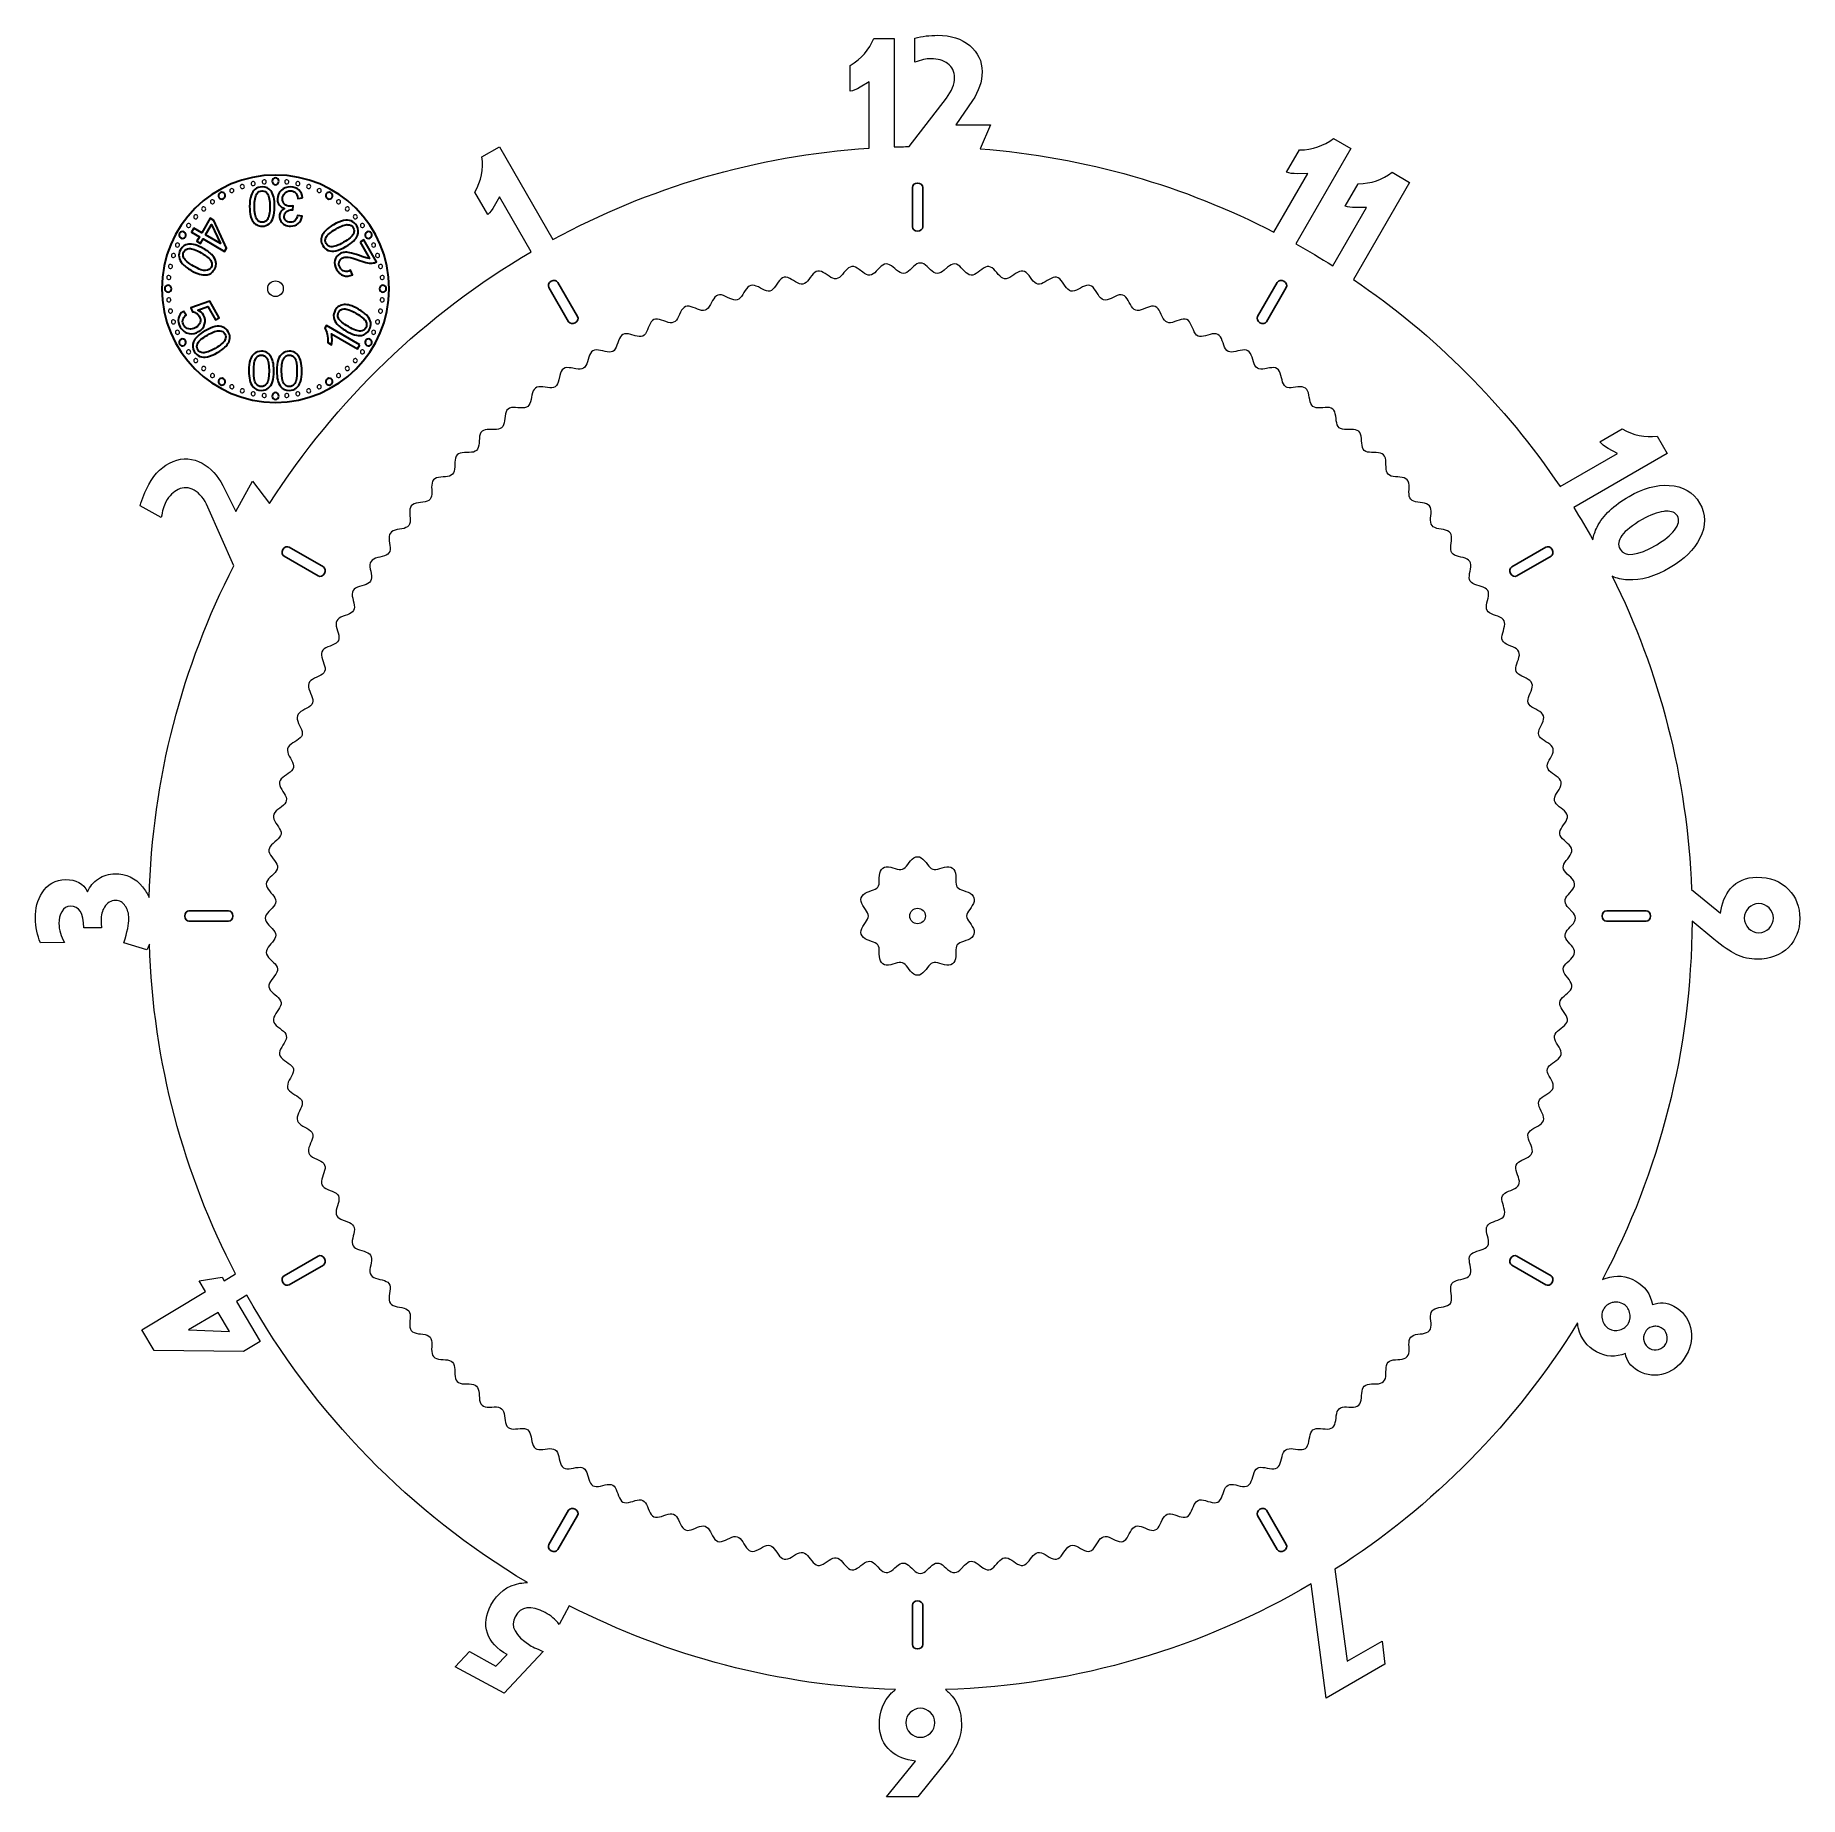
# Model space of a CAD drawing. Header units: centimetres. Extents: x -22.1 to 22, y -22 to 22.
import ezdxf

# ---------------------------------------------------------------- set-up
doc = ezdxf.new("R2010")
doc.units = ezdxf.units.CM
doc.header["$MEASUREMENT"] = 0
doc.layers.add('Ebene 1', color=7, linetype='Continuous')

msp = doc.modelspace()

# ---------------------------------------------------------------- linework, layer by layer
at = {"layer": 'Ebene 1', "color": 250, "lineweight": 20}
for centre in [(-16.04797, 15.67553), (0, 0)]:
    msp.add_ellipse(centre, major_axis=(0, 0.195), ratio=1, dxfattribs=at)
at = {"layer": 'Ebene 1', "lineweight": 20}
for points, knots in [([(0.50211, 22.00748), (0.3078, 22.00748), (0.11698, 21.98469), (-0.06922, 21.93861), (-0.06922, 21.93861), (-0.06922, 21.93861), (-0.06922, 21.33399), (-0.06922, 21.33399), (-0.06922, 21.33399), (0.08498, 21.3921), (0.21784, 21.42146), (0.33014, 21.42146), (0.33014, 21.42146), (0.50456, 21.42147), (0.64594, 21.38112), (0.75219, 21.30092), (0.75219, 21.30092), (0.86836, 21.21678), (0.92544, 21.09876), (0.92544, 20.94642), (0.92544, 20.94642), (0.92544, 20.7881), (0.8574, 20.61818), (0.71912, 20.43588), (0.71912, 20.43588), (0.71912, 20.43588), (-0.20691, 19.22664), (-0.20691, 19.22664), (-0.20691, 19.22664), (-0.33423, 19.2248), (-0.46119, 19.22166), (-0.58786, 19.21731), (-0.58786, 19.21731), (-0.58786, 19.21731), (-0.58786, 21.9266), (-0.58786, 21.9266), (-0.58786, 21.9266), (-0.58786, 21.9266), (-1.09328, 21.9266), (-1.09328, 21.9266), (-1.09328, 21.9266), (-1.20758, 21.64408), (-1.40331, 21.42039), (-1.68198, 21.25608), (-1.68198, 21.25608), (-1.68198, 21.25608), (-1.68198, 20.60908), (-1.68198, 20.60908), (-1.68198, 20.60908), (-1.6119, 20.62316), (-1.53063, 20.65622), (-1.43846, 20.7083), (-1.43846, 20.7083), (-1.43846, 20.7083), (-1.20963, 20.84721), (-1.20963, 20.84721), (-1.20963, 20.84721), (-1.20963, 20.84721), (-1.20963, 19.18694), (-1.20963, 19.18694), (-1.20963, 19.18694), (-4.0576, 19.0001), (-6.73652, 18.19518), (-9.11406, 16.90491), (-9.11406, 16.90491), (-9.11406, 16.90491), (-10.45164, 19.22004), (-10.45164, 19.22004), (-10.45164, 19.22004), (-10.45164, 19.22004), (-10.8882, 18.96744), (-10.8882, 18.96744), (-10.8882, 18.96744), (-10.84587, 18.66544), (-10.90497, 18.37312), (-11.06415, 18.09162), (-11.06415, 18.09162), (-11.06415, 18.09162), (-10.74003, 17.53209), (-10.74003, 17.53209), (-10.74003, 17.53209), (-10.68627, 17.57918), (-10.6323, 17.64844), (-10.57858, 17.73957), (-10.57858, 17.73957), (-10.57858, 17.73957), (-10.45022, 17.97378), (-10.45022, 17.97378), (-10.45022, 17.97378), (-10.45022, 17.97378), (-9.65646, 16.59795), (-9.65646, 16.59795), (-9.65646, 16.59795), (-12.30356, 15.04851), (-14.54834, 12.88672), (-16.19559, 10.30626), (-16.19559, 10.30626), (-16.19559, 10.30626), (-16.6204, 10.8631), (-16.6204, 10.8631), (-16.6204, 10.8631), (-16.6204, 10.8631), (-17.03712, 10.10512), (-17.03712, 10.10512), (-17.03712, 10.10512), (-17.03712, 10.10512), (-17.36784, 10.75606), (-17.36784, 10.75606), (-17.36784, 10.75606), (-17.49616, 11.00949), (-17.66816, 11.19531), (-17.88231, 11.31288), (-17.88231, 11.31288), (-18.11778, 11.44234), (-18.35919, 11.45862), (-18.60742, 11.36067), (-18.60742, 11.36067), (-18.8555, 11.26246), (-19.05891, 11.0692), (-19.21724, 10.78102), (-19.21724, 10.78102), (-19.31085, 10.61074), (-19.38218, 10.43214), (-19.4316, 10.24672), (-19.4316, 10.24672), (-19.4316, 10.24672), (-18.90243, 9.9557), (-18.90243, 9.9557), (-18.90243, 9.9557), (-18.87904, 10.11898), (-18.83998, 10.2502), (-18.78602, 10.34864), (-18.78602, 10.34864), (-18.70192, 10.50136), (-18.59916, 10.60491), (-18.47762, 10.65952), (-18.47762, 10.65952), (-18.34803, 10.7207), (-18.217, 10.71429), (-18.08344, 10.6409), (-18.08344, 10.6409), (-17.94474, 10.56466), (-17.8288, 10.42262), (-17.73556, 10.21365), (-17.73556, 10.21365), (-17.73556, 10.21365), (-17.09004, 8.74912), (-17.09004, 8.74912), (-17.09004, 8.74912), (-18.37347, 6.25274), (-19.12854, 3.43989), (-19.2067, 0.45836), (-19.2067, 0.45836), (-19.24866, 0.55593), (-19.30258, 0.64626), (-19.36936, 0.72834), (-19.36936, 0.72834), (-19.55103, 0.95217), (-19.78196, 1.06176), (-20.06264, 1.05758), (-20.06264, 1.05758), (-20.21085, 1.05552), (-20.34748, 1.01276), (-20.47274, 0.93069), (-20.47274, 0.93069), (-20.59784, 0.84862), (-20.68894, 0.74092), (-20.7452, 0.60778), (-20.7452, 0.60778), (-20.85432, 0.8127), (-21.03645, 0.91334), (-21.29294, 0.90963), (-21.29294, 0.90963), (-21.55134, 0.90567), (-21.74919, 0.79654), (-21.88413, 0.58011), (-21.88413, 0.58011), (-21.99784, 0.40401), (-22.05198, 0.19092), (-22.04828, -0.05758), (-22.04828, -0.05758), (-22.04494, -0.27792), (-22.0034, -0.48154), (-21.92259, -0.66882), (-21.92259, -0.66882), (-21.92259, -0.66882), (-21.31797, -0.6595), (-21.31797, -0.6595), (-21.31797, -0.6595), (-21.41242, -0.50859), (-21.4608, -0.34964), (-21.4608, -0.18326), (-21.4608, -0.18326), (-21.4608, -0.07102), (-21.4364, 0.02571), (-21.38952, 0.10656), (-21.38952, 0.10656), (-21.33681, 0.19959), (-21.2659, 0.24548), (-21.17786, 0.24669), (-21.17786, 0.24669), (-20.95544, 0.25004), (-20.84193, 0.06852), (-20.83653, -0.29841), (-20.83653, -0.29841), (-20.83653, -0.29841), (-20.39463, -0.2918), (-20.39463, -0.2918), (-20.39463, -0.2918), (-20.40309, -0.25374), (-20.40807, -0.19522), (-20.40908, -0.11712), (-20.40908, -0.11712), (-20.41114, 0.01725), (-20.3814, 0.13118), (-20.3206, 0.22414), (-20.3206, 0.22414), (-20.25387, 0.33147), (-20.16291, 0.38517), (-20.04675, 0.38708), (-20.04675, 0.38708), (-19.94442, 0.3885), (-19.8634, 0.34263), (-19.80201, 0.24939), (-19.80201, 0.24939), (-19.74454, 0.1661), (-19.71375, 0.06084), (-19.71206, -0.06542), (-19.71206, -0.06542), (-19.70998, -0.19563), (-19.75281, -0.39741), (-19.839, -0.67126), (-19.839, -0.67126), (-19.839, -0.67126), (-19.26476, -0.84594), (-19.26476, -0.84594), (-19.26476, -0.84594), (-19.241, -0.79904), (-19.22014, -0.75128), (-19.2013, -0.7019), (-19.2013, -0.7019), (-19.10394, -3.66687), (-18.33872, -6.46214), (-17.04886, -8.94219), (-17.04886, -8.94219), (-17.04886, -8.94219), (-17.3333, -9.11295), (-17.3333, -9.11295), (-17.3333, -9.11295), (-17.3333, -9.11295), (-17.38498, -9.02696), (-17.38498, -9.02696), (-17.38498, -9.02696), (-17.38498, -9.02696), (-17.95654, -9.11295), (-17.95654, -9.11295), (-17.95654, -9.11295), (-17.95654, -9.11295), (-17.79382, -9.38684), (-17.79382, -9.38684), (-17.79382, -9.38684), (-17.79382, -9.38684), (-19.39191, -10.34056), (-19.39191, -10.34056), (-19.39191, -10.34056), (-19.39191, -10.34056), (-19.08102, -10.8592), (-19.08102, -10.8592), (-19.08102, -10.8592), (-19.08102, -10.8592), (-16.84652, -10.88025), (-16.84652, -10.88025), (-16.84652, -10.88025), (-16.84652, -10.88025), (-16.42858, -10.63038), (-16.42858, -10.63038), (-16.42858, -10.63038), (-16.42858, -10.63038), (-17.02389, -9.63158), (-17.02389, -9.63158), (-17.02389, -9.63158), (-17.02389, -9.63158), (-16.76196, -9.47404), (-16.76196, -9.47404), (-16.76196, -9.47404), (-15.09798, -12.44172), (-12.67186, -14.92468), (-9.74907, -16.65748), (-9.74907, -16.65748), (-9.81192, -16.65834), (-9.87453, -16.66368), (-9.93698, -16.67463), (-9.93698, -16.67463), (-10.25446, -16.73046), (-10.49566, -16.91175), (-10.66188, -17.21852), (-10.66188, -17.21852), (-10.79666, -17.46675), (-10.82766, -17.7001), (-10.75326, -17.91818), (-10.75326, -17.91818), (-10.6788, -18.13646), (-10.51308, -18.3159), (-10.2557, -18.45544), (-10.2557, -18.45544), (-10.2557, -18.45544), (-10.53762, -18.7423), (-10.53762, -18.7423), (-10.53762, -18.7423), (-10.53762, -18.7423), (-11.20156, -18.38268), (-11.20156, -18.38268), (-11.20156, -18.38268), (-11.20156, -18.38268), (-11.55363, -18.7597), (-11.55363, -18.7597), (-11.55363, -18.7597), (-11.55363, -18.7597), (-10.33257, -19.42239), (-10.33257, -19.42239), (-10.33257, -19.42239), (-10.33257, -19.42239), (-9.36022, -18.37998), (-9.36022, -18.37998), (-9.36022, -18.37998), (-9.38654, -18.36548), (-9.44025, -18.34092), (-9.52148, -18.30574), (-9.52148, -18.30574), (-9.59052, -18.27764), (-9.64614, -18.24996), (-9.68832, -18.22245), (-9.68832, -18.22245), (-10.06244, -17.98332), (-10.18563, -17.74641), (-10.05873, -17.51199), (-10.05873, -17.51199), (-9.91548, -17.24782), (-9.66494, -17.21228), (-9.30732, -17.40615), (-9.30732, -17.40615), (-9.16989, -17.48082), (-9.05354, -17.57877), (-8.95802, -17.70138), (-8.95802, -17.70138), (-8.95802, -17.70138), (-8.70396, -17.23418), (-8.70396, -17.23418), (-8.70396, -17.23418), (-6.24476, -18.49306), (-3.4795, -19.2384), (-0.54962, -19.331), (-0.54962, -19.331), (-0.58458, -19.35666), (-0.61782, -19.38498), (-0.6501, -19.41578), (-0.6501, -19.41578), (-0.85245, -19.61421), (-0.9531, -19.8788), (-0.9531, -20.20952), (-0.9531, -20.20952), (-0.9531, -20.48404), (-0.85906, -20.70398), (-0.66867, -20.86828), (-0.66867, -20.86828), (-0.51034, -21.0047), (-0.3053, -21.08883), (-0.05478, -21.12111), (-0.05478, -21.12111), (-0.05478, -21.12111), (-0.77577, -22.00748), (-0.77577, -22.00748), (-0.77577, -22.00748), (-0.77577, -22.00748), (0.00476, -22.00748), (0.00476, -22.00748), (0.00476, -22.00748), (0.00476, -22.00748), (0.59224, -21.28648), (0.59224, -21.28648), (0.59224, -21.28648), (0.77452, -21.06195), (0.90105, -20.87696), (0.97317, -20.73086), (0.97317, -20.73086), (1.05526, -20.56238), (1.09616, -20.38668), (1.09616, -20.20413), (1.09616, -20.20413), (1.09616, -19.87964), (0.99693, -19.61876), (0.7985, -19.42239), (0.7985, -19.42239), (0.76479, -19.3891), (0.73071, -19.35852), (0.69393, -19.331), (0.69393, -19.331), (4.02336, -19.22559), (7.14003, -18.277), (9.83672, -16.69056), (9.83672, -16.69056), (9.83672, -16.69056), (10.21234, -19.54144), (10.21234, -19.54144), (10.21234, -19.54144), (10.21234, -19.54144), (11.67826, -18.696), (11.67826, -18.696), (11.67826, -18.696), (11.67826, -18.696), (11.61064, -18.12322), (11.61064, -18.12322), (11.61064, -18.12322), (11.61064, -18.12322), (10.74148, -18.62472), (10.74148, -18.62472), (10.74148, -18.62472), (10.74148, -18.62472), (10.43061, -16.32555), (10.43061, -16.32555), (10.43061, -16.32555), (12.8867, -14.75847), (14.96386, -12.6509), (16.4949, -10.1698), (16.4949, -10.1698), (16.49946, -10.21509), (16.5065, -10.26076), (16.51744, -10.30628), (16.51744, -10.30628), (16.57864, -10.56218), (16.73032, -10.75707), (16.97242, -10.8908), (16.97242, -10.8908), (17.20581, -11.0198), (17.44698, -11.03198), (17.69606, -10.92926), (17.69606, -10.92926), (17.712, -11.11197), (17.81618, -11.25687), (18.01092, -11.3646), (18.01092, -11.3646), (18.23022, -11.48572), (18.45466, -11.50822), (18.68312, -11.43075), (18.68312, -11.43075), (18.91131, -11.35302), (19.08846, -11.20046), (19.2135, -10.97434), (19.2135, -10.97434), (19.33962, -10.7461), (19.37432, -10.51482), (19.31811, -10.28103), (19.31811, -10.28103), (19.26165, -10.04724), (19.12317, -9.87028), (18.90388, -9.74916), (18.90388, -9.74916), (18.72858, -9.65222), (18.55104, -9.63942), (18.36954, -9.71096), (18.36954, -9.71096), (18.31764, -9.4441), (18.17686, -9.2481), (17.9489, -9.12226), (17.9489, -9.12226), (17.70852, -8.98934), (17.46333, -8.96409), (17.21319, -9.04802), (17.21319, -9.04802), (17.17976, -9.0594), (17.14684, -9.07221), (17.11546, -9.08649), (17.11546, -9.08649), (18.53448, -6.41334), (19.34373, -3.36736), (19.35632, -0.13305), (19.35632, -0.13305), (19.35632, -0.13305), (19.90269, -0.57621), (19.90269, -0.57621), (19.90269, -0.57621), (20.12718, -0.75852), (20.31216, -0.88626), (20.4583, -0.95838), (20.4583, -0.95838), (20.62677, -1.04067), (20.80242, -1.08136), (20.98498, -1.08136), (20.98498, -1.08136), (21.30762, -1.08135), (21.56829, -0.98214), (21.76672, -0.7837), (21.76672, -0.7837), (21.95506, -0.59336), (22.04846, -0.35397), (22.04846, -0.06542), (22.04846, -0.06542), (22.04846, 0.22912), (21.95584, 0.47242), (21.76942, 0.66489), (21.76942, 0.66489), (21.57308, 0.86726), (21.3089, 0.96916), (20.97837, 0.96916), (20.97837, 0.96916), (20.70177, 0.96916), (20.48307, 0.87364), (20.32083, 0.68325), (20.32083, 0.68325), (20.18463, 0.52494), (20.10027, 0.32008), (20.06805, 0.06957), (20.06805, 0.06957), (20.06805, 0.06957), (19.3431, 0.6595), (19.3431, 0.6595), (19.3431, 0.6595), (19.24082, 3.46388), (18.54008, 6.1151), (17.36412, 8.48994), (17.36412, 8.48994), (17.47659, 8.43576), (17.60536, 8.40453), (17.75046, 8.39733), (17.75046, 8.39733), (18.07458, 8.38078), (18.42778, 8.48391), (18.81128, 8.70552), (18.81128, 8.70552), (19.16016, 8.90684), (19.40781, 9.1514), (19.55211, 9.43826), (19.55211, 9.43826), (19.70859, 9.74859), (19.70631, 10.04082), (19.54692, 10.31678), (19.54692, 10.31678), (19.38756, 10.59278), (19.13433, 10.74176), (18.78747, 10.76118), (18.78747, 10.76118), (18.46671, 10.77981), (18.13226, 10.68762), (17.78354, 10.48606), (17.78354, 10.48606), (17.39991, 10.26472), (17.13362, 10.00917), (16.98566, 9.72026), (16.98566, 9.72026), (16.93083, 9.61316), (16.89717, 9.50774), (16.88126, 9.40396), (16.88126, 9.40396), (16.72772, 9.67623), (16.56582, 9.94304), (16.3996, 10.20704), (16.3996, 10.20704), (16.3996, 10.20704), (18.73725, 11.55765), (18.73725, 11.55765), (18.73725, 11.55765), (18.73725, 11.55765), (18.48468, 11.9942), (18.48468, 11.9942), (18.48468, 11.9942), (18.18268, 11.9518), (17.89185, 12.01118), (17.61006, 12.17008), (17.61006, 12.17008), (17.61006, 12.17008), (17.05054, 11.846), (17.05054, 11.846), (17.05054, 11.846), (17.0979, 11.79226), (17.16711, 11.73849), (17.25828, 11.68479), (17.25828, 11.68479), (17.25828, 11.68479), (17.4925, 11.55644), (17.4925, 11.55644), (17.4925, 11.55644), (17.4925, 11.55644), (16.05962, 10.7296), (16.05962, 10.7296), (16.05962, 10.7296), (14.68338, 12.76563), (12.92884, 14.52508), (10.89627, 15.9061), (10.89627, 15.9061), (10.89627, 15.9061), (12.29736, 18.33098), (12.29736, 18.33098), (12.29736, 18.33098), (12.29736, 18.33098), (11.85936, 18.5838), (11.85936, 18.5838), (11.85936, 18.5838), (11.61918, 18.39612), (11.3376, 18.301), (11.01411, 18.29788), (11.01411, 18.29788), (11.01411, 18.29788), (10.69002, 17.73837), (10.69002, 17.73837), (10.69002, 17.73837), (10.75779, 17.71539), (10.84462, 17.70363), (10.95066, 17.70256), (10.95066, 17.70256), (10.95066, 17.70256), (11.21774, 17.70798), (11.21774, 17.70798), (11.21774, 17.70798), (11.21774, 17.70798), (10.37522, 16.24737), (10.37522, 16.24737), (10.37522, 16.24737), (10.07378, 16.4382), (9.76665, 16.6209), (9.45429, 16.79516), (9.45429, 16.79516), (9.45429, 16.79516), (10.83012, 19.17765), (10.83012, 19.17765), (10.83012, 19.17765), (10.83012, 19.17765), (10.39359, 19.43048), (10.39359, 19.43048), (10.39359, 19.43048), (10.15338, 19.24278), (9.87164, 19.1462), (9.54837, 19.14333), (9.54837, 19.14333), (9.54837, 19.14333), (9.22426, 18.5838), (9.22426, 18.5838), (9.22426, 18.5838), (9.29184, 18.56085), (9.37888, 18.54882), (9.48471, 18.54802), (9.48471, 18.54802), (9.48471, 18.54802), (9.75195, 18.55317), (9.75195, 18.55317), (9.75195, 18.55317), (9.75195, 18.55317), (8.90676, 17.08892), (8.90676, 17.08892), (8.90676, 17.08892), (6.67617, 18.24042), (4.1922, 18.97136), (1.56045, 19.17249), (1.56045, 19.17249), (1.56045, 19.17249), (1.82504, 19.77026), (1.82504, 19.77026), (1.82504, 19.77026), (1.82504, 19.77026), (0.95852, 19.77026), (0.95852, 19.77026), (0.95852, 19.77026), (0.95852, 19.77026), (1.37128, 20.37489), (1.37128, 20.37489), (1.37128, 20.37489), (1.53172, 20.60949), (1.6121, 20.84862), (1.6121, 21.09315), (1.6121, 21.09315), (1.6121, 21.36195), (1.50938, 21.58162), (1.3039, 21.75218), (1.3039, 21.75218), (1.09844, 21.92248), (0.83094, 22.00744), (0.50211, 22.00748)], [0, 0, 0, 0, 0.00591716, 0.00591716, 0.00591716, 0.00591716, 0.01183432, 0.01183432, 0.01183432, 0.01183432, 0.01775148, 0.01775148, 0.01775148, 0.01775148, 0.02366864, 0.02366864, 0.02366864, 0.02366864, 0.0295858, 0.0295858, 0.0295858, 0.0295858, 0.03550296, 0.03550296, 0.03550296, 0.03550296, 0.04142012, 0.04142012, 0.04142012, 0.04142012, 0.04733728, 0.04733728, 0.04733728, 0.04733728, 0.05325444, 0.05325444, 0.05325444, 0.05325444, 0.0591716, 0.0591716, 0.0591716, 0.0591716, 0.06508876, 0.06508876, 0.06508876, 0.06508876, 0.07100592, 0.07100592, 0.07100592, 0.07100592, 0.07692308, 0.07692308, 0.07692308, 0.07692308, 0.08284024, 0.08284024, 0.08284024, 0.08284024, 0.0887574, 0.0887574, 0.0887574, 0.0887574, 0.09467456, 0.09467456, 0.09467456, 0.09467456, 0.10059172, 0.10059172, 0.10059172, 0.10059172, 0.10650888, 0.10650888, 0.10650888, 0.10650888, 0.11242604, 0.11242604, 0.11242604, 0.11242604, 0.1183432, 0.1183432, 0.1183432, 0.1183432, 0.12426036, 0.12426036, 0.12426036, 0.12426036, 0.13017751, 0.13017751, 0.13017751, 0.13017751, 0.13609467, 0.13609467, 0.13609467, 0.13609467, 0.14201183, 0.14201183, 0.14201183, 0.14201183, 0.14792899, 0.14792899, 0.14792899, 0.14792899, 0.15384615, 0.15384615, 0.15384615, 0.15384615, 0.15976331, 0.15976331, 0.15976331, 0.15976331, 0.16568047, 0.16568047, 0.16568047, 0.16568047, 0.17159763, 0.17159763, 0.17159763, 0.17159763, 0.17751479, 0.17751479, 0.17751479, 0.17751479, 0.18343195, 0.18343195, 0.18343195, 0.18343195, 0.18934911, 0.18934911, 0.18934911, 0.18934911, 0.19526627, 0.19526627, 0.19526627, 0.19526627, 0.20118343, 0.20118343, 0.20118343, 0.20118343, 0.20710059, 0.20710059, 0.20710059, 0.20710059, 0.21301775, 0.21301775, 0.21301775, 0.21301775, 0.21893491, 0.21893491, 0.21893491, 0.21893491, 0.22485207, 0.22485207, 0.22485207, 0.22485207, 0.23076923, 0.23076923, 0.23076923, 0.23076923, 0.23668639, 0.23668639, 0.23668639, 0.23668639, 0.24260355, 0.24260355, 0.24260355, 0.24260355, 0.24852071, 0.24852071, 0.24852071, 0.24852071, 0.25443787, 0.25443787, 0.25443787, 0.25443787, 0.26035503, 0.26035503, 0.26035503, 0.26035503, 0.26627219, 0.26627219, 0.26627219, 0.26627219, 0.27218935, 0.27218935, 0.27218935, 0.27218935, 0.27810651, 0.27810651, 0.27810651, 0.27810651, 0.28402367, 0.28402367, 0.28402367, 0.28402367, 0.28994083, 0.28994083, 0.28994083, 0.28994083, 0.29585799, 0.29585799, 0.29585799, 0.29585799, 0.30177515, 0.30177515, 0.30177515, 0.30177515, 0.30769231, 0.30769231, 0.30769231, 0.30769231, 0.31360947, 0.31360947, 0.31360947, 0.31360947, 0.31952663, 0.31952663, 0.31952663, 0.31952663, 0.32544379, 0.32544379, 0.32544379, 0.32544379, 0.33136095, 0.33136095, 0.33136095, 0.33136095, 0.33727811, 0.33727811, 0.33727811, 0.33727811, 0.34319527, 0.34319527, 0.34319527, 0.34319527, 0.34911243, 0.34911243, 0.34911243, 0.34911243, 0.35502959, 0.35502959, 0.35502959, 0.35502959, 0.36094675, 0.36094675, 0.36094675, 0.36094675, 0.36686391, 0.36686391, 0.36686391, 0.36686391, 0.37278107, 0.37278107, 0.37278107, 0.37278107, 0.37869822, 0.37869822, 0.37869822, 0.37869822, 0.38461538, 0.38461538, 0.38461538, 0.38461538, 0.39053254, 0.39053254, 0.39053254, 0.39053254, 0.3964497, 0.3964497, 0.3964497, 0.3964497, 0.40236686, 0.40236686, 0.40236686, 0.40236686, 0.40828402, 0.40828402, 0.40828402, 0.40828402, 0.41420118, 0.41420118, 0.41420118, 0.41420118, 0.42011834, 0.42011834, 0.42011834, 0.42011834, 0.4260355, 0.4260355, 0.4260355, 0.4260355, 0.43195266, 0.43195266, 0.43195266, 0.43195266, 0.43786982, 0.43786982, 0.43786982, 0.43786982, 0.44378698, 0.44378698, 0.44378698, 0.44378698, 0.44970414, 0.44970414, 0.44970414, 0.44970414, 0.4556213, 0.4556213, 0.4556213, 0.4556213, 0.46153846, 0.46153846, 0.46153846, 0.46153846, 0.46745562, 0.46745562, 0.46745562, 0.46745562, 0.47337278, 0.47337278, 0.47337278, 0.47337278, 0.47928994, 0.47928994, 0.47928994, 0.47928994, 0.4852071, 0.4852071, 0.4852071, 0.4852071, 0.49112426, 0.49112426, 0.49112426, 0.49112426, 0.49704142, 0.49704142, 0.49704142, 0.49704142, 0.50295858, 0.50295858, 0.50295858, 0.50295858, 0.50887574, 0.50887574, 0.50887574, 0.50887574, 0.5147929, 0.5147929, 0.5147929, 0.5147929, 0.52071006, 0.52071006, 0.52071006, 0.52071006, 0.52662722, 0.52662722, 0.52662722, 0.52662722, 0.53254438, 0.53254438, 0.53254438, 0.53254438, 0.53846154, 0.53846154, 0.53846154, 0.53846154, 0.5443787, 0.5443787, 0.5443787, 0.5443787, 0.55029586, 0.55029586, 0.55029586, 0.55029586, 0.55621302, 0.55621302, 0.55621302, 0.55621302, 0.56213018, 0.56213018, 0.56213018, 0.56213018, 0.56804734, 0.56804734, 0.56804734, 0.56804734, 0.5739645, 0.5739645, 0.5739645, 0.5739645, 0.57988166, 0.57988166, 0.57988166, 0.57988166, 0.58579882, 0.58579882, 0.58579882, 0.58579882, 0.59171598, 0.59171598, 0.59171598, 0.59171598, 0.59763314, 0.59763314, 0.59763314, 0.59763314, 0.6035503, 0.6035503, 0.6035503, 0.6035503, 0.60946746, 0.60946746, 0.60946746, 0.60946746, 0.61538462, 0.61538462, 0.61538462, 0.61538462, 0.62130178, 0.62130178, 0.62130178, 0.62130178, 0.62721893, 0.62721893, 0.62721893, 0.62721893, 0.63313609, 0.63313609, 0.63313609, 0.63313609, 0.63905325, 0.63905325, 0.63905325, 0.63905325, 0.64497041, 0.64497041, 0.64497041, 0.64497041, 0.65088757, 0.65088757, 0.65088757, 0.65088757, 0.65680473, 0.65680473, 0.65680473, 0.65680473, 0.66272189, 0.66272189, 0.66272189, 0.66272189, 0.66863905, 0.66863905, 0.66863905, 0.66863905, 0.67455621, 0.67455621, 0.67455621, 0.67455621, 0.68047337, 0.68047337, 0.68047337, 0.68047337, 0.68639053, 0.68639053, 0.68639053, 0.68639053, 0.69230769, 0.69230769, 0.69230769, 0.69230769, 0.69822485, 0.69822485, 0.69822485, 0.69822485, 0.70414201, 0.70414201, 0.70414201, 0.70414201, 0.71005917, 0.71005917, 0.71005917, 0.71005917, 0.71597633, 0.71597633, 0.71597633, 0.71597633, 0.72189349, 0.72189349, 0.72189349, 0.72189349, 0.72781065, 0.72781065, 0.72781065, 0.72781065, 0.73372781, 0.73372781, 0.73372781, 0.73372781, 0.73964497, 0.73964497, 0.73964497, 0.73964497, 0.74556213, 0.74556213, 0.74556213, 0.74556213, 0.75147929, 0.75147929, 0.75147929, 0.75147929, 0.75739645, 0.75739645, 0.75739645, 0.75739645, 0.76331361, 0.76331361, 0.76331361, 0.76331361, 0.76923077, 0.76923077, 0.76923077, 0.76923077, 0.77514793, 0.77514793, 0.77514793, 0.77514793, 0.78106509, 0.78106509, 0.78106509, 0.78106509, 0.78698225, 0.78698225, 0.78698225, 0.78698225, 0.79289941, 0.79289941, 0.79289941, 0.79289941, 0.79881657, 0.79881657, 0.79881657, 0.79881657, 0.80473373, 0.80473373, 0.80473373, 0.80473373, 0.81065089, 0.81065089, 0.81065089, 0.81065089, 0.81656805, 0.81656805, 0.81656805, 0.81656805, 0.82248521, 0.82248521, 0.82248521, 0.82248521, 0.82840237, 0.82840237, 0.82840237, 0.82840237, 0.83431953, 0.83431953, 0.83431953, 0.83431953, 0.84023669, 0.84023669, 0.84023669, 0.84023669, 0.84615385, 0.84615385, 0.84615385, 0.84615385, 0.85207101, 0.85207101, 0.85207101, 0.85207101, 0.85798817, 0.85798817, 0.85798817, 0.85798817, 0.86390533, 0.86390533, 0.86390533, 0.86390533, 0.86982249, 0.86982249, 0.86982249, 0.86982249, 0.87573964, 0.87573964, 0.87573964, 0.87573964, 0.8816568, 0.8816568, 0.8816568, 0.8816568, 0.88757396, 0.88757396, 0.88757396, 0.88757396, 0.89349112, 0.89349112, 0.89349112, 0.89349112, 0.89940828, 0.89940828, 0.89940828, 0.89940828, 0.90532544, 0.90532544, 0.90532544, 0.90532544, 0.9112426, 0.9112426, 0.9112426, 0.9112426, 0.91715976, 0.91715976, 0.91715976, 0.91715976, 0.92307692, 0.92307692, 0.92307692, 0.92307692, 0.92899408, 0.92899408, 0.92899408, 0.92899408, 0.93491124, 0.93491124, 0.93491124, 0.93491124, 0.9408284, 0.9408284, 0.9408284, 0.9408284, 0.94674556, 0.94674556, 0.94674556, 0.94674556, 0.95266272, 0.95266272, 0.95266272, 0.95266272, 0.95857988, 0.95857988, 0.95857988, 0.95857988, 0.96449704, 0.96449704, 0.96449704, 0.96449704, 0.9704142, 0.9704142, 0.9704142, 0.9704142, 0.97633136, 0.97633136, 0.97633136, 0.97633136, 0.98224852, 0.98224852, 0.98224852, 0.98224852, 0.98816568, 0.98816568, 0.98816568, 0.98816568, 0.99408284, 0.99408284, 0.99408284, 0.99408284, 1, 1, 1, 1]), ([(0.07089, 16.31745), (0.07089, 16.31745), (0.11328, 16.31084), (0.11328, 16.31084), (0.11328, 16.31084), (0.11328, 16.31084), (0.15567, 16.29369), (0.15567, 16.29369), (0.15567, 16.29369), (0.15567, 16.29369), (0.19928, 16.26452), (0.19928, 16.26452), (0.19928, 16.26452), (0.19928, 16.26452), (0.24166, 16.22901), (0.24166, 16.22901), (0.24166, 16.22901), (0.24166, 16.22901), (0.28384, 16.18785), (0.28384, 16.18785), (0.28384, 16.18785), (0.28384, 16.18785), (0.32494, 16.14816), (0.32494, 16.14816), (0.32494, 16.14816), (0.32494, 16.14816), (0.36734, 16.11238), (0.36734, 16.11238), (0.36734, 16.11238), (0.36734, 16.11238), (0.40824, 16.08348), (0.40824, 16.08348), (0.40824, 16.08348), (0.40824, 16.08348), (0.45063, 16.06488), (0.45063, 16.06488), (0.45063, 16.06488), (0.45063, 16.06488), (0.49302, 16.05702), (0.49302, 16.05702), (0.49302, 16.05702), (0.49302, 16.05702), (0.5352, 16.06218), (0.5352, 16.06218), (0.5352, 16.06218), (0.5352, 16.06218), (0.57752, 16.0781), (0.57752, 16.0781), (0.57752, 16.0781), (0.57752, 16.0781), (0.62116, 16.10578), (0.62116, 16.10578), (0.62116, 16.10578), (0.62116, 16.10578), (0.66498, 16.13884), (0.66498, 16.13884), (0.66498, 16.13884), (0.66498, 16.13884), (0.7522, 16.2158), (0.7522, 16.2158), (0.7522, 16.2158), (0.7522, 16.2158), (0.79728, 16.24887), (0.79728, 16.24887), (0.79728, 16.24887), (0.79728, 16.24887), (0.84088, 16.27533), (0.84088, 16.27533), (0.84088, 16.27533), (0.84088, 16.27533), (0.88449, 16.29098), (0.88449, 16.29098), (0.88449, 16.29098), (0.88449, 16.29098), (0.9281, 16.29514), (0.9281, 16.29514), (0.9281, 16.29514), (0.9281, 16.29514), (0.97048, 16.28704), (0.97048, 16.28704), (0.97048, 16.28704), (0.97048, 16.28704), (1.01145, 16.26602), (1.01145, 16.26602), (1.01145, 16.26602), (1.01145, 16.26602), (1.05255, 16.23561), (1.05255, 16.23561), (1.05255, 16.23561), (1.05255, 16.23561), (1.09347, 16.19716), (1.09347, 16.19716), (1.09347, 16.19716), (1.09347, 16.19716), (1.13316, 16.15478), (1.13316, 16.15478), (1.13316, 16.15478), (1.13316, 16.15478), (1.17284, 16.11387), (1.17284, 16.11387), (1.17284, 16.11387), (1.17284, 16.11387), (1.21252, 16.07416), (1.21252, 16.07416), (1.21252, 16.07416), (1.21252, 16.07416), (1.25222, 16.0438), (1.25222, 16.0438), (1.25222, 16.0438), (1.25222, 16.0438), (1.29339, 16.02249), (1.29339, 16.02249), (1.29339, 16.02249), (1.29339, 16.02249), (1.33554, 16.01318), (1.33554, 16.01318), (1.33554, 16.01318), (1.33554, 16.01318), (1.37788, 16.01586), (1.37788, 16.01586), (1.37788, 16.01586), (1.37788, 16.01586), (1.42154, 16.03059), (1.42154, 16.03059), (1.42154, 16.03059), (1.42154, 16.03059), (1.46658, 16.05435), (1.46658, 16.05435), (1.46658, 16.05435), (1.46658, 16.05435), (1.51166, 16.08592), (1.51166, 16.08592), (1.51166, 16.08592), (1.51166, 16.08592), (1.55796, 16.1217), (1.55796, 16.1217), (1.55796, 16.1217), (1.55796, 16.1217), (1.60278, 16.15749), (1.60278, 16.15749), (1.60278, 16.15749), (1.60278, 16.15749), (1.64908, 16.18785), (1.64908, 16.18785), (1.64908, 16.18785), (1.64908, 16.18785), (1.69416, 16.21308), (1.69416, 16.21308), (1.69416, 16.21308), (1.69416, 16.21308), (1.73906, 16.22632), (1.73906, 16.22632), (1.73906, 16.22632), (1.73906, 16.22632), (1.78287, 16.22752), (1.78287, 16.22752), (1.78287, 16.22752), (1.78287, 16.22752), (1.82376, 16.21701), (1.82376, 16.21701), (1.82376, 16.21701), (1.82376, 16.21701), (1.86472, 16.19445), (1.86472, 16.19445), (1.86472, 16.19445), (1.86472, 16.19445), (1.90442, 16.16138), (1.90442, 16.16138), (1.90442, 16.16138), (1.90442, 16.16138), (1.94283, 16.1217), (1.94283, 16.1217), (1.94283, 16.1217), (1.94283, 16.1217), (1.9798, 16.0781), (1.9798, 16.0781), (1.9798, 16.0781), (1.9798, 16.0781), (2.01828, 16.033), (2.01828, 16.033), (2.01828, 16.033), (2.01828, 16.033), (2.05528, 15.99333), (2.05528, 15.99333), (2.05528, 15.99333), (2.05528, 15.99333), (2.09373, 15.95904), (2.09373, 15.95904), (2.09373, 15.95904), (2.09373, 15.95904), (2.13344, 15.93651), (2.13344, 15.93651), (2.13344, 15.93651), (2.13344, 15.93651), (2.17434, 15.92475), (2.17434, 15.92475), (2.17434, 15.92475), (2.17434, 15.92475), (2.21673, 15.92475), (2.21673, 15.92475), (2.21673, 15.92475), (2.21673, 15.92475), (2.2616, 15.93796), (2.2616, 15.93796), (2.2616, 15.93796), (2.2616, 15.93796), (2.30662, 15.95904), (2.30662, 15.95904), (2.30662, 15.95904), (2.30662, 15.95904), (2.3542, 15.9894), (2.3542, 15.9894), (2.3542, 15.9894), (2.3542, 15.9894), (2.40194, 16.02249), (2.40194, 16.02249), (2.40194, 16.02249), (2.40194, 16.02249), (2.44946, 16.05435), (2.44946, 16.05435), (2.44946, 16.05435), (2.44946, 16.05435), (2.49724, 16.08348), (2.49724, 16.08348), (2.49724, 16.08348), (2.49724, 16.08348), (2.54354, 16.10456), (2.54354, 16.10456), (2.54354, 16.10456), (2.54354, 16.10456), (2.58836, 16.11656), (2.58836, 16.11656), (2.58836, 16.11656), (2.58836, 16.11656), (2.63202, 16.11656), (2.63202, 16.11656), (2.63202, 16.11656), (2.63202, 16.11656), (2.67312, 16.10334), (2.67312, 16.10334), (2.67312, 16.10334), (2.67312, 16.10334), (2.71282, 16.0781), (2.71282, 16.0781), (2.71282, 16.0781), (2.71282, 16.0781), (2.7498, 16.0438), (2.7498, 16.0438), (2.7498, 16.0438), (2.7498, 16.0438), (2.7868, 16.00142), (2.7868, 16.00142), (2.7868, 16.00142), (2.7868, 16.00142), (2.82135, 15.95511), (2.82135, 15.95511), (2.82135, 15.95511), (2.82135, 15.95511), (2.85692, 15.90882), (2.85692, 15.90882), (2.85692, 15.90882), (2.85692, 15.90882), (2.89263, 15.86643), (2.89263, 15.86643), (2.89263, 15.86643), (2.89263, 15.86643), (2.92968, 15.83214), (2.92968, 15.83214), (2.92968, 15.83214), (2.92968, 15.83214), (2.9681, 15.80691), (2.9681, 15.80691), (2.9681, 15.80691), (2.9681, 15.80691), (3.00778, 15.79246), (3.00778, 15.79246), (3.00778, 15.79246), (3.00778, 15.79246), (3.05016, 15.79098), (3.05016, 15.79098), (3.05016, 15.79098), (3.05016, 15.79098), (3.09504, 15.8003), (3.09504, 15.8003), (3.09504, 15.8003), (3.09504, 15.8003), (3.14277, 15.82012), (3.14277, 15.82012), (3.14277, 15.82012), (3.14277, 15.82012), (3.19029, 15.8478), (3.19029, 15.8478), (3.19029, 15.8478), (3.19029, 15.8478), (3.24054, 15.87843), (3.24054, 15.87843), (3.24054, 15.87843), (3.24054, 15.87843), (3.2895, 15.90734), (3.2895, 15.90734), (3.2895, 15.90734), (3.2895, 15.90734), (3.3385, 15.9338), (3.3385, 15.9338), (3.3385, 15.9338), (3.3385, 15.9338), (3.38607, 15.95366), (3.38607, 15.95366), (3.38607, 15.95366), (3.38607, 15.95366), (3.4311, 15.96297), (3.4311, 15.96297), (3.4311, 15.96297), (3.4311, 15.96297), (3.47472, 15.96026), (3.47472, 15.96026), (3.47472, 15.96026), (3.47472, 15.96026), (3.51588, 15.9446), (3.51588, 15.9446), (3.51588, 15.9446), (3.51588, 15.9446), (3.55408, 15.91814), (3.55408, 15.91814), (3.55408, 15.91814), (3.55408, 15.91814), (3.58986, 15.88088), (3.58986, 15.88088), (3.58986, 15.88088), (3.58986, 15.88088), (3.62294, 15.83727), (3.62294, 15.83727), (3.62294, 15.83727), (3.62294, 15.83727), (3.656, 15.78976), (3.656, 15.78976), (3.656, 15.78976), (3.656, 15.78976), (3.68907, 15.74199), (3.68907, 15.74199), (3.68907, 15.74199), (3.68907, 15.74199), (3.72216, 15.69716), (3.72216, 15.69716), (3.72216, 15.69716), (3.72216, 15.69716), (3.7565, 15.66016), (3.7565, 15.66016), (3.7565, 15.66016), (3.7565, 15.66016), (3.7937, 15.6322), (3.7937, 15.6322), (3.7937, 15.6322), (3.7937, 15.6322), (3.83337, 15.61629), (3.83337, 15.61629), (3.83337, 15.61629), (3.83337, 15.61629), (3.87555, 15.61388), (3.87555, 15.61388), (3.87555, 15.61388), (3.87555, 15.61388), (3.92186, 15.62048), (3.92186, 15.62048), (3.92186, 15.62048), (3.92186, 15.62048), (3.96958, 15.63762), (3.96958, 15.63762), (3.96958, 15.63762), (3.96958, 15.63762), (4.01859, 15.6626), (4.01859, 15.6626), (4.01859, 15.6626), (4.01859, 15.6626), (4.07002, 15.69056), (4.07002, 15.69056), (4.07002, 15.69056), (4.07002, 15.69056), (4.1203, 15.7182), (4.1203, 15.7182), (4.1203, 15.7182), (4.1203, 15.7182), (4.17072, 15.74199), (4.17072, 15.74199), (4.17072, 15.74199), (4.17072, 15.74199), (4.21952, 15.7579), (4.21952, 15.7579), (4.21952, 15.7579), (4.21952, 15.7579), (4.2658, 15.76452), (4.2658, 15.76452), (4.2658, 15.76452), (4.2658, 15.76452), (4.30815, 15.75936), (4.30815, 15.75936), (4.30815, 15.75936), (4.30815, 15.75936), (4.34784, 15.74199), (4.34784, 15.74199), (4.34784, 15.74199), (4.34784, 15.74199), (4.38488, 15.7143), (4.38488, 15.7143), (4.38488, 15.7143), (4.38488, 15.7143), (4.41795, 15.6746), (4.41795, 15.6746), (4.41795, 15.6746), (4.41795, 15.6746), (4.44976, 15.62954), (4.44976, 15.62954), (4.44976, 15.62954), (4.44976, 15.62954), (4.48012, 15.58077), (4.48012, 15.58077), (4.48012, 15.58077), (4.48012, 15.58077), (4.51056, 15.5303), (4.51056, 15.5303), (4.51056, 15.5303), (4.51056, 15.5303), (4.54114, 15.484), (4.54114, 15.484), (4.54114, 15.484), (4.54114, 15.484), (4.5742, 15.44578), (4.5742, 15.44578), (4.5742, 15.44578), (4.5742, 15.44578), (4.60977, 15.41664), (4.60977, 15.41664), (4.60977, 15.41664), (4.60977, 15.41664), (4.6482, 15.39801), (4.6482, 15.39801), (4.6482, 15.39801), (4.6482, 15.39801), (4.69058, 15.3929), (4.69058, 15.3929), (4.69058, 15.3929), (4.69058, 15.3929), (4.73688, 15.39801), (4.73688, 15.39801), (4.73688, 15.39801), (4.73688, 15.39801), (4.78587, 15.41271), (4.78587, 15.41271), (4.78587, 15.41271), (4.78587, 15.41271), (4.8361, 15.43378), (4.8361, 15.43378), (4.8361, 15.43378), (4.8361, 15.43378), (4.88901, 15.45903), (4.88901, 15.45903), (4.88901, 15.45903), (4.88901, 15.45903), (4.9405, 15.484), (4.9405, 15.484), (4.9405, 15.484), (4.9405, 15.484), (4.99215, 15.50532), (4.99215, 15.50532), (4.99215, 15.50532), (4.99215, 15.50532), (5.04114, 15.51978), (5.04114, 15.51978), (5.04114, 15.51978), (5.04114, 15.51978), (5.08746, 15.52368), (5.08746, 15.52368), (5.08746, 15.52368), (5.08746, 15.52368), (5.13105, 15.51585), (5.13105, 15.51585), (5.13105, 15.51585), (5.13105, 15.51585), (5.16952, 15.49722), (5.16952, 15.49722), (5.16952, 15.49722), (5.16952, 15.49722), (5.20382, 15.46686), (5.20382, 15.46686), (5.20382, 15.46686), (5.20382, 15.46686), (5.23568, 15.42597), (5.23568, 15.42597), (5.23568, 15.42597), (5.23568, 15.42597), (5.26461, 15.37816), (5.26461, 15.37816), (5.26461, 15.37816), (5.26461, 15.37816), (5.2925, 15.32794), (5.2925, 15.32794), (5.2925, 15.32794), (5.2925, 15.32794), (5.32018, 15.27651), (5.32018, 15.27651), (5.32018, 15.27651), (5.32018, 15.27651), (5.34934, 15.23022), (5.34934, 15.23022), (5.34934, 15.23022), (5.34934, 15.23022), (5.37972, 15.18906), (5.37972, 15.18906), (5.37972, 15.18906), (5.37972, 15.18906), (5.41278, 15.15744), (5.41278, 15.15744), (5.41278, 15.15744), (5.41278, 15.15744), (5.45126, 15.13762), (5.45126, 15.13762), (5.45126, 15.13762), (5.45126, 15.13762), (5.49216, 15.12952), (5.49216, 15.12952), (5.49216, 15.12952), (5.49216, 15.12952), (5.53845, 15.13221), (5.53845, 15.13221), (5.53845, 15.13221), (5.53845, 15.13221), (5.58873, 15.14422), (5.58873, 15.14422), (5.58873, 15.14422), (5.58873, 15.14422), (5.64039, 15.16406), (5.64039, 15.16406), (5.64039, 15.16406), (5.64039, 15.16406), (5.6933, 15.18634), (5.6933, 15.18634), (5.6933, 15.18634), (5.6933, 15.18634), (5.74749, 15.20766), (5.74749, 15.20766), (5.74749, 15.20766), (5.74749, 15.20766), (5.79912, 15.22602), (5.79912, 15.22602), (5.79912, 15.22602), (5.79912, 15.22602), (5.84934, 15.23805), (5.84934, 15.23805), (5.84934, 15.23805), (5.84934, 15.23805), (5.89564, 15.23928), (5.89564, 15.23928), (5.89564, 15.23928), (5.89564, 15.23928), (5.93804, 15.23022), (5.93804, 15.23022), (5.93804, 15.23022), (5.93804, 15.23022), (5.9765, 15.20888), (5.9765, 15.20888), (5.9765, 15.20888), (5.9765, 15.20888), (6.00958, 15.17582), (6.00958, 15.17582), (6.00958, 15.17582), (6.00958, 15.17582), (6.03852, 15.13491), (6.03852, 15.13491), (6.03852, 15.13491), (6.03852, 15.13491), (6.0664, 15.08592), (6.0664, 15.08592), (6.0664, 15.08592), (6.0664, 15.08592), (6.09018, 15.033), (6.09018, 15.033), (6.09018, 15.033), (6.09018, 15.033), (6.11541, 14.9813), (6.11541, 14.9813), (6.11541, 14.9813), (6.11541, 14.9813), (6.14186, 14.93258), (6.14186, 14.93258), (6.14186, 14.93258), (6.14186, 14.93258), (6.16954, 14.89018), (6.16954, 14.89018), (6.16954, 14.89018), (6.16954, 14.89018), (6.20262, 14.85711), (6.20262, 14.85711), (6.20262, 14.85711), (6.20262, 14.85711), (6.2384, 14.83576), (6.2384, 14.83576), (6.2384, 14.83576), (6.2384, 14.83576), (6.28078, 14.82524), (6.28078, 14.82524), (6.28078, 14.82524), (6.28078, 14.82524), (6.32559, 14.82524), (6.32559, 14.82524), (6.32559, 14.82524), (6.32559, 14.82524), (6.37587, 14.83455), (6.37587, 14.83455), (6.37587, 14.83455), (6.37587, 14.83455), (6.42879, 14.8517), (6.42879, 14.8517), (6.42879, 14.8517), (6.42879, 14.8517), (6.48312, 14.87032), (6.48312, 14.87032), (6.48312, 14.87032), (6.48312, 14.87032), (6.53874, 14.89018), (6.53874, 14.89018), (6.53874, 14.89018), (6.53874, 14.89018), (6.59166, 14.9061), (6.59166, 14.9061), (6.59166, 14.9061), (6.59166, 14.9061), (6.64188, 14.91393), (6.64188, 14.91393), (6.64188, 14.91393), (6.64188, 14.91393), (6.68818, 14.91393), (6.68818, 14.91393), (6.68818, 14.91393), (6.68818, 14.91393), (6.73056, 14.90192), (6.73056, 14.90192), (6.73056, 14.90192), (6.73056, 14.90192), (6.76755, 14.87816), (6.76755, 14.87816), (6.76755, 14.87816), (6.76755, 14.87816), (6.79792, 14.84508), (6.79792, 14.84508), (6.79792, 14.84508), (6.79792, 14.84508), (6.82566, 14.80148), (6.82566, 14.80148), (6.82566, 14.80148), (6.82566, 14.80148), (6.84963, 14.75127), (6.84963, 14.75127), (6.84963, 14.75127), (6.84963, 14.75127), (6.87195, 14.69685), (6.87195, 14.69685), (6.87195, 14.69685), (6.87195, 14.69685), (6.89445, 14.64396), (6.89445, 14.64396), (6.89445, 14.64396), (6.89445, 14.64396), (6.917, 14.59374), (6.917, 14.59374), (6.917, 14.59374), (6.917, 14.59374), (6.94346, 14.55014), (6.94346, 14.55014), (6.94346, 14.55014), (6.94346, 14.55014), (6.97383, 14.51584), (6.97383, 14.51584), (6.97383, 14.51584), (6.97383, 14.51584), (7.0096, 14.49183), (7.0096, 14.49183), (7.0096, 14.49183), (7.0096, 14.49183), (7.05054, 14.48007), (7.05054, 14.48007), (7.05054, 14.48007), (7.05054, 14.48007), (7.09686, 14.47736), (7.09686, 14.47736), (7.09686, 14.47736), (7.09686, 14.47736), (7.14729, 14.48518), (7.14729, 14.48518), (7.14729, 14.48518), (7.14729, 14.48518), (7.20021, 14.49722), (7.20021, 14.49722), (7.20021, 14.49722), (7.20021, 14.49722), (7.2556, 14.51436), (7.2556, 14.51436), (7.2556, 14.51436), (7.2556, 14.51436), (7.31118, 14.5315), (7.31118, 14.5315), (7.31118, 14.5315), (7.31118, 14.5315), (7.36557, 14.5435), (7.36557, 14.5435), (7.36557, 14.5435), (7.36557, 14.5435), (7.417, 14.55014), (7.417, 14.55014), (7.417, 14.55014), (7.417, 14.55014), (7.46331, 14.5462), (7.46331, 14.5462), (7.46331, 14.5462), (7.46331, 14.5462), (7.50447, 14.53299), (7.50447, 14.53299), (7.50447, 14.53299), (7.50447, 14.53299), (7.54004, 14.50776), (7.54004, 14.50776), (7.54004, 14.50776), (7.54004, 14.50776), (7.56914, 14.47197), (7.56914, 14.47197), (7.56914, 14.47197), (7.56914, 14.47197), (7.59438, 14.42715), (7.59438, 14.42715), (7.59438, 14.42715), (7.59438, 14.42715), (7.61544, 14.37544), (7.61544, 14.37544), (7.61544, 14.37544), (7.61544, 14.37544), (7.63528, 14.32132), (7.63528, 14.32132), (7.63528, 14.32132), (7.63528, 14.32132), (7.65392, 14.26692), (7.65392, 14.26692), (7.65392, 14.26692), (7.65392, 14.26692), (7.67498, 14.21548), (7.67498, 14.21548), (7.67498, 14.21548), (7.67498, 14.21548), (7.69878, 14.1704), (7.69878, 14.1704), (7.69878, 14.1704), (7.69878, 14.1704), (7.7279, 14.13464), (7.7279, 14.13464), (7.7279, 14.13464), (7.7279, 14.13464), (7.76244, 14.10963), (7.76244, 14.10963), (7.76244, 14.10963), (7.76244, 14.10963), (7.80213, 14.09493), (7.80213, 14.09493), (7.80213, 14.09493), (7.80213, 14.09493), (7.84695, 14.08982), (7.84695, 14.08982), (7.84695, 14.08982), (7.84695, 14.08982), (7.89864, 14.09372), (7.89864, 14.09372), (7.89864, 14.09372), (7.89864, 14.09372), (7.95279, 14.10424), (7.95279, 14.10424), (7.95279, 14.10424), (7.95279, 14.10424), (8.00841, 14.11896), (8.00841, 14.11896), (8.00841, 14.11896), (8.00841, 14.11896), (8.06523, 14.1322), (8.06523, 14.1322), (8.06523, 14.1322), (8.06523, 14.1322), (8.11962, 14.14274), (8.11962, 14.14274), (8.11962, 14.14274), (8.11962, 14.14274), (8.17106, 14.14542), (8.17106, 14.14542), (8.17106, 14.14542), (8.17106, 14.14542), (8.21736, 14.14004), (8.21736, 14.14004), (8.21736, 14.14004), (8.21736, 14.14004), (8.25705, 14.1241), (8.25705, 14.1241), (8.25705, 14.1241), (8.25705, 14.1241), (8.29161, 14.09764), (8.29161, 14.09764), (8.29161, 14.09764), (8.29161, 14.09764), (8.31928, 14.05942), (8.31928, 14.05942), (8.31928, 14.05942), (8.31928, 14.05942), (8.34183, 14.01436), (8.34183, 14.01436), (8.34183, 14.01436), (8.34183, 14.01436), (8.36024, 13.96143), (8.36024, 13.96143), (8.36024, 13.96143), (8.36024, 13.96143), (8.3776, 13.9058), (8.3776, 13.9058), (8.3776, 13.9058), (8.3776, 13.9058), (8.39332, 13.8502), (8.39332, 13.8502), (8.39332, 13.8502), (8.39332, 13.8502), (8.4119, 13.79727), (8.4119, 13.79727), (8.4119, 13.79727), (8.4119, 13.79727), (8.433, 13.75245), (8.433, 13.75245), (8.433, 13.75245), (8.433, 13.75245), (8.45946, 13.71399), (8.45946, 13.71399), (8.45946, 13.71399), (8.45946, 13.71399), (8.49254, 13.68753), (8.49254, 13.68753), (8.49254, 13.68753), (8.49254, 13.68753), (8.53222, 13.67038), (8.53222, 13.67038), (8.53222, 13.67038), (8.53222, 13.67038), (8.57726, 13.66378), (8.57726, 13.66378), (8.57726, 13.66378), (8.57726, 13.66378), (8.62748, 13.665), (8.62748, 13.665), (8.62748, 13.665), (8.62748, 13.665), (8.6831, 13.6731), (8.6831, 13.6731), (8.6831, 13.6731), (8.6831, 13.6731), (8.79681, 13.69414), (8.79681, 13.69414), (8.79681, 13.69414), (8.79681, 13.69414), (8.85237, 13.70078), (8.85237, 13.70078), (8.85237, 13.70078), (8.85237, 13.70078), (8.90264, 13.70223), (8.90264, 13.70223), (8.90264, 13.70223), (8.90264, 13.70223), (8.94894, 13.69414), (8.94894, 13.69414), (8.94894, 13.69414), (8.94894, 13.69414), (8.98863, 13.67577), (8.98863, 13.67577), (8.98863, 13.67577), (8.98863, 13.67577), (9.02043, 13.64786), (9.02043, 13.64786), (9.02043, 13.64786), (9.02043, 13.64786), (9.04689, 13.60815), (9.04689, 13.60815), (9.04689, 13.60815), (9.04689, 13.60815), (9.06674, 13.56186), (9.06674, 13.56186), (9.06674, 13.56186), (9.06674, 13.56186), (9.08266, 13.50894), (9.08266, 13.50894), (9.08266, 13.50894), (9.08266, 13.50894), (9.0959, 13.45212), (9.0959, 13.45212), (9.0959, 13.45212), (9.0959, 13.45212), (9.11032, 13.39526), (9.11032, 13.39526), (9.11032, 13.39526), (9.11032, 13.39526), (9.12506, 13.34236), (9.12506, 13.34236), (9.12506, 13.34236), (9.12506, 13.34236), (9.14488, 13.29456), (9.14488, 13.29456), (9.14488, 13.29456), (9.14488, 13.29456), (9.16868, 13.25637), (9.16868, 13.25637), (9.16868, 13.25637), (9.16868, 13.25637), (9.20031, 13.22721), (9.20031, 13.22721), (9.20031, 13.22721), (9.20031, 13.22721), (9.23871, 13.20856), (9.23871, 13.20856), (9.23871, 13.20856), (9.23871, 13.20856), (9.2838, 13.19952), (9.2838, 13.19952), (9.2838, 13.19952), (9.2838, 13.19952), (9.33402, 13.19806), (9.33402, 13.19806), (9.33402, 13.19806), (9.33402, 13.19806), (9.38966, 13.20345), (9.38966, 13.20345), (9.38966, 13.20345), (9.38966, 13.20345), (9.44648, 13.21128), (9.44648, 13.21128), (9.44648, 13.21128), (9.44648, 13.21128), (9.50457, 13.21938), (9.50457, 13.21938), (9.50457, 13.21938), (9.50457, 13.21938), (9.56014, 13.22331), (9.56014, 13.22331), (9.56014, 13.22331), (9.56014, 13.22331), (9.6104, 13.2206), (9.6104, 13.2206), (9.6104, 13.2206), (9.6104, 13.2206), (9.6567, 13.21006), (9.6567, 13.21006), (9.6567, 13.21006), (9.6567, 13.21006), (9.69513, 13.19024), (9.69513, 13.19024), (9.69513, 13.19024), (9.69513, 13.19024), (9.72549, 13.15984), (9.72549, 13.15984), (9.72549, 13.15984), (9.72549, 13.15984), (9.74931, 13.12017), (9.74931, 13.12017), (9.74931, 13.12017), (9.74931, 13.12017), (9.76788, 13.07236), (9.76788, 13.07236), (9.76788, 13.07236), (9.76788, 13.07236), (9.78112, 13.01824), (9.78112, 13.01824), (9.78112, 13.01824), (9.78112, 13.01824), (9.79044, 12.9614), (9.79044, 12.9614), (9.79044, 12.9614), (9.79044, 12.9614), (9.80096, 12.9043), (9.80096, 12.9043), (9.80096, 12.9043), (9.80096, 12.9043), (9.8142, 12.8502), (9.8142, 12.8502), (9.8142, 12.8502), (9.8142, 12.8502), (9.83012, 12.80266), (9.83012, 12.80266), (9.83012, 12.80266), (9.83012, 12.80266), (9.85266, 12.76298), (9.85266, 12.76298), (9.85266, 12.76298), (9.85266, 12.76298), (9.88305, 12.73113), (9.88305, 12.73113), (9.88305, 12.73113), (9.88305, 12.73113), (9.92001, 12.71128), (9.92001, 12.71128), (9.92001, 12.71128), (9.92001, 12.71128), (9.96512, 12.69926), (9.96512, 12.69926), (9.96512, 12.69926), (9.96512, 12.69926), (10.01532, 12.69536), (10.01532, 12.69536), (10.01532, 12.69536), (10.01532, 12.69536), (10.07092, 12.69802), (10.07092, 12.69802), (10.07092, 12.69802), (10.07092, 12.69802), (10.129, 12.70196), (10.129, 12.70196), (10.129, 12.70196), (10.129, 12.70196), (10.18588, 12.70736), (10.18588, 12.70736), (10.18588, 12.70736), (10.18588, 12.70736), (10.24142, 12.70736), (10.24142, 12.70736), (10.24142, 12.70736), (10.24142, 12.70736), (10.29312, 12.70346), (10.29312, 12.70346), (10.29312, 12.70346), (10.29312, 12.70346), (10.33802, 12.69142), (10.33802, 12.69142), (10.33802, 12.69142), (10.33802, 12.69142), (10.37522, 12.6689), (10.37522, 12.6689), (10.37522, 12.6689), (10.37522, 12.6689), (10.40415, 12.6373), (10.40415, 12.6373), (10.40415, 12.6373), (10.40415, 12.6373), (10.42544, 12.59612), (10.42544, 12.59612), (10.42544, 12.59612), (10.42544, 12.59612), (10.44136, 12.54712), (10.44136, 12.54712), (10.44136, 12.54712), (10.44136, 12.54712), (10.4519, 12.49179), (10.4519, 12.49179), (10.4519, 12.49179), (10.4519, 12.49179), (10.45851, 12.43467), (10.45851, 12.43467), (10.45851, 12.43467), (10.45851, 12.43467), (10.46632, 12.37662), (10.46632, 12.37662), (10.46632, 12.37662), (10.46632, 12.37662), (10.47566, 12.32224), (10.47566, 12.32224), (10.47566, 12.32224), (10.47566, 12.32224), (10.49014, 12.27348), (10.49014, 12.27348), (10.49014, 12.27348), (10.49014, 12.27348), (10.51, 12.23232), (10.51, 12.23232), (10.51, 12.23232), (10.51, 12.23232), (10.53908, 12.20074), (10.53908, 12.20074), (10.53908, 12.20074), (10.53908, 12.20074), (10.57485, 12.1782), (10.57485, 12.1782), (10.57485, 12.1782), (10.57485, 12.1782), (10.61847, 12.16347), (10.61847, 12.16347), (10.61847, 12.16347), (10.61847, 12.16347), (10.66874, 12.15836), (10.66874, 12.15836), (10.66874, 12.15836), (10.66874, 12.15836), (10.72431, 12.15687), (10.72431, 12.15687), (10.72431, 12.15687), (10.72431, 12.15687), (10.78262, 12.15836), (10.78262, 12.15836), (10.78262, 12.15836), (10.78262, 12.15836), (10.84072, 12.15957), (10.84072, 12.15957), (10.84072, 12.15957), (10.84072, 12.15957), (10.89627, 12.15836), (10.89627, 12.15836), (10.89627, 12.15836), (10.89627, 12.15836), (10.94654, 12.15026), (10.94654, 12.15026), (10.94654, 12.15026), (10.94654, 12.15026), (10.99035, 12.13582), (10.99035, 12.13582), (10.99035, 12.13582), (10.99035, 12.13582), (11.02593, 12.11204), (11.02593, 12.11204), (11.02593, 12.11204), (11.02593, 12.11204), (11.05382, 12.07896), (11.05382, 12.07896), (11.05382, 12.07896), (11.05382, 12.07896), (11.07368, 12.03658), (11.07368, 12.03658), (11.07368, 12.03658), (11.07368, 12.03658), (11.08689, 11.98636), (11.08689, 11.98636), (11.08689, 11.98636), (11.08689, 11.98636), (11.09349, 11.93199), (11.09349, 11.93199), (11.09349, 11.93199), (11.09349, 11.93199), (11.09866, 11.87391), (11.09866, 11.87391), (11.09866, 11.87391), (11.09866, 11.87391), (11.1028, 11.8156), (11.1028, 11.8156), (11.1028, 11.8156), (11.1028, 11.8156), (11.10942, 11.76148), (11.10942, 11.76148), (11.10942, 11.76148), (11.10942, 11.76148), (11.12118, 11.71124), (11.12118, 11.71124), (11.12118, 11.71124), (11.12118, 11.71124), (11.13981, 11.66886), (11.13981, 11.66886), (11.13981, 11.66886), (11.13981, 11.66886), (11.16627, 11.63578), (11.16627, 11.63578), (11.16627, 11.63578), (11.16627, 11.63578), (11.20056, 11.61054), (11.20056, 11.61054), (11.20056, 11.61054), (11.20056, 11.61054), (11.2442, 11.59462), (11.2442, 11.59462), (11.2442, 11.59462), (11.2442, 11.59462), (11.29316, 11.5868), (11.29316, 11.5868), (11.29316, 11.5868), (11.29316, 11.5868), (11.34876, 11.5829), (11.34876, 11.5829), (11.34876, 11.5829), (11.34876, 11.5829), (11.40708, 11.58141), (11.40708, 11.58141), (11.40708, 11.58141), (11.40708, 11.58141), (11.46514, 11.57896), (11.46514, 11.57896), (11.46514, 11.57896), (11.46514, 11.57896), (11.52075, 11.5748), (11.52075, 11.5748), (11.52075, 11.5748), (11.52075, 11.5748), (11.57097, 11.56575), (11.57097, 11.56575), (11.57097, 11.56575), (11.57097, 11.56575), (11.61334, 11.54712), (11.61334, 11.54712), (11.61334, 11.54712), (11.61334, 11.54712), (11.6477, 11.52188), (11.6477, 11.52188), (11.6477, 11.52188), (11.6477, 11.52188), (11.67416, 11.48758), (11.67416, 11.48758), (11.67416, 11.48758), (11.67416, 11.48758), (11.69151, 11.44398), (11.69151, 11.44398), (11.69151, 11.44398), (11.69151, 11.44398), (11.70206, 11.39376), (11.70206, 11.39376), (11.70206, 11.39376), (11.70206, 11.39376), (11.70596, 11.33812), (11.70596, 11.33812), (11.70596, 11.33812), (11.70596, 11.33812), (11.70723, 11.27982), (11.70723, 11.27982), (11.70723, 11.27982), (11.70723, 11.27982), (11.70866, 11.223), (11.70866, 11.223), (11.70866, 11.223), (11.70866, 11.223), (11.71256, 11.16736), (11.71256, 11.16736), (11.71256, 11.16736), (11.71256, 11.16736), (11.72187, 11.11714), (11.72187, 11.11714), (11.72187, 11.11714), (11.72187, 11.11714), (11.7378, 11.07354), (11.7378, 11.07354), (11.7378, 11.07354), (11.7378, 11.07354), (11.7628, 11.03901), (11.7628, 11.03901), (11.7628, 11.03901), (11.7628, 11.03901), (11.79588, 11.01255), (11.79588, 11.01255), (11.79588, 11.01255), (11.79588, 11.01255), (11.83826, 10.99419), (11.83826, 10.99419), (11.83826, 10.99419), (11.83826, 10.99419), (11.88726, 10.98216), (11.88726, 10.98216), (11.88726, 10.98216), (11.88726, 10.98216), (11.94285, 10.97556), (11.94285, 10.97556), (11.94285, 10.97556), (11.94285, 10.97556), (11.99972, 10.97163), (11.99972, 10.97163), (11.99972, 10.97163), (11.99972, 10.97163), (12.05781, 10.96773), (12.05781, 10.96773), (12.05781, 10.96773), (12.05781, 10.96773), (12.11336, 10.95963), (12.11336, 10.95963), (12.11336, 10.95963), (12.11336, 10.95963), (12.16238, 10.94638), (12.16238, 10.94638), (12.16238, 10.94638), (12.16238, 10.94638), (12.20476, 10.92806), (12.20476, 10.92806), (12.20476, 10.92806), (12.20476, 10.92806), (12.23784, 10.9001), (12.23784, 10.9001), (12.23784, 10.9001), (12.23784, 10.9001), (12.26286, 10.86459), (12.26286, 10.86459), (12.26286, 10.86459), (12.26286, 10.86459), (12.27752, 10.8195), (12.27752, 10.8195), (12.27752, 10.8195), (12.27752, 10.8195), (12.28534, 10.76928), (12.28534, 10.76928), (12.28534, 10.76928), (12.28534, 10.76928), (12.28683, 10.71368), (12.28683, 10.71368), (12.28683, 10.71368), (12.28683, 10.71368), (12.28534, 10.65537), (12.28534, 10.65537), (12.28534, 10.65537), (12.28534, 10.65537), (12.28269, 10.59729), (12.28269, 10.59729), (12.28269, 10.59729), (12.28269, 10.59729), (12.28412, 10.54292), (12.28412, 10.54292), (12.28412, 10.54292), (12.28412, 10.54292), (12.29076, 10.49148), (12.29076, 10.49148), (12.29076, 10.49148), (12.29076, 10.49148), (12.30398, 10.44788), (12.30398, 10.44788), (12.30398, 10.44788), (12.30398, 10.44788), (12.32772, 10.41208), (12.32772, 10.41208), (12.32772, 10.41208), (12.32772, 10.41208), (12.35958, 10.38417), (12.35958, 10.38417), (12.35958, 10.38417), (12.35958, 10.38417), (12.4005, 10.3631), (12.4005, 10.3631), (12.4005, 10.3631), (12.4005, 10.3631), (12.44949, 10.34988), (12.44949, 10.34988), (12.44949, 10.34988), (12.44949, 10.34988), (12.50361, 10.33935), (12.50361, 10.33935), (12.50361, 10.33935), (12.50361, 10.33935), (12.56052, 10.33274), (12.56052, 10.33274), (12.56052, 10.33274), (12.56052, 10.33274), (12.61878, 10.32464), (12.61878, 10.32464), (12.61878, 10.32464), (12.61878, 10.32464), (12.67294, 10.3141), (12.67294, 10.3141), (12.67294, 10.3141), (12.67294, 10.3141), (12.7219, 10.29963), (12.7219, 10.29963), (12.7219, 10.29963), (12.7219, 10.29963), (12.76308, 10.2771), (12.76308, 10.2771), (12.76308, 10.2771), (12.76308, 10.2771), (12.79466, 10.24797), (12.79466, 10.24797), (12.79466, 10.24797), (12.79466, 10.24797), (12.81722, 10.21096), (12.81722, 10.21096), (12.81722, 10.21096), (12.81722, 10.21096), (12.83043, 10.16588), (12.83043, 10.16588), (12.83043, 10.16588), (12.83043, 10.16588), (12.83436, 10.11566), (12.83436, 10.11566), (12.83436, 10.11566), (12.83436, 10.11566), (12.83314, 10.06005), (12.83314, 10.06005), (12.83314, 10.06005), (12.83314, 10.06005), (12.82922, 10.00198), (12.82922, 10.00198), (12.82922, 10.00198), (12.82922, 10.00198), (12.82383, 9.94366), (12.82383, 9.94366), (12.82383, 9.94366), (12.82383, 9.94366), (12.82262, 9.88956), (12.82262, 9.88956), (12.82262, 9.88956), (12.82262, 9.88956), (12.82508, 9.83786), (12.82508, 9.83786), (12.82508, 9.83786), (12.82508, 9.83786), (12.83704, 9.79302), (12.83704, 9.79302), (12.83704, 9.79302), (12.83704, 9.79302), (12.85818, 9.75576), (12.85818, 9.75576), (12.85818, 9.75576), (12.85818, 9.75576), (12.88875, 9.72688), (12.88875, 9.72688), (12.88875, 9.72688), (12.88875, 9.72688), (12.92842, 9.70432), (12.92842, 9.70432), (12.92842, 9.70432), (12.92842, 9.70432), (12.97724, 9.68718), (12.97724, 9.68718), (12.97724, 9.68718), (12.97724, 9.68718), (13.03014, 9.67518), (13.03014, 9.67518), (13.03014, 9.67518), (13.03014, 9.67518), (13.0872, 9.66465), (13.0872, 9.66465), (13.0872, 9.66465), (13.0872, 9.66465), (13.14524, 9.6541), (13.14524, 9.6541), (13.14524, 9.6541), (13.14524, 9.6541), (13.19816, 9.64089), (13.19816, 9.64089), (13.19816, 9.64089), (13.19816, 9.64089), (13.24716, 9.62348), (13.24716, 9.62348), (13.24716, 9.62348), (13.24716, 9.62348), (13.28684, 9.59852), (13.28684, 9.59852), (13.28684, 9.59852), (13.28684, 9.59852), (13.31722, 9.56811), (13.31722, 9.56811), (13.31722, 9.56811), (13.31722, 9.56811), (13.33704, 9.52966), (13.33704, 9.52966), (13.33704, 9.52966), (13.33704, 9.52966), (13.34764, 9.48456), (13.34764, 9.48456), (13.34764, 9.48456), (13.34764, 9.48456), (13.34907, 9.43312), (13.34907, 9.43312), (13.34907, 9.43312), (13.34907, 9.43312), (13.34514, 9.37754), (13.34514, 9.37754), (13.34514, 9.37754), (13.34514, 9.37754), (13.33704, 9.3207), (13.33704, 9.3207), (13.33704, 9.3207), (13.33704, 9.3207), (13.33044, 9.26236), (13.33044, 9.26236), (13.33044, 9.26236), (13.33044, 9.26236), (13.32532, 9.20824), (13.32532, 9.20824), (13.32532, 9.20824), (13.32532, 9.20824), (13.32654, 9.15654), (13.32654, 9.15654), (13.32654, 9.15654), (13.32654, 9.15654), (13.33586, 9.11172), (13.33586, 9.11172), (13.33586, 9.11172), (13.33586, 9.11172), (13.35424, 9.07324), (13.35424, 9.07324), (13.35424, 9.07324), (13.35424, 9.07324), (13.38336, 9.04287), (13.38336, 9.04287), (13.38336, 9.04287), (13.38336, 9.04287), (13.42185, 9.01762), (13.42185, 9.01762), (13.42185, 9.01762), (13.42185, 9.01762), (13.46936, 8.99926), (13.46936, 8.99926), (13.46936, 8.99926), (13.46936, 8.99926), (13.52228, 8.98334), (13.52228, 8.98334), (13.52228, 8.98334), (13.52228, 8.98334), (13.57916, 8.9701), (13.57916, 8.9701), (13.57916, 8.9701), (13.57916, 8.9701), (13.6347, 8.95688), (13.6347, 8.95688), (13.6347, 8.95688), (13.6347, 8.95688), (13.68762, 8.94096), (13.68762, 8.94096), (13.68762, 8.94096), (13.68762, 8.94096), (13.73542, 8.9199), (13.73542, 8.9199), (13.73542, 8.9199), (13.73542, 8.9199), (13.77362, 8.89466), (13.77362, 8.89466), (13.77362, 8.89466), (13.77362, 8.89466), (13.80279, 8.86158), (13.80279, 8.86158), (13.80279, 8.86158), (13.80279, 8.86158), (13.82139, 8.82189), (13.82139, 8.82189), (13.82139, 8.82189), (13.82139, 8.82189), (13.82804, 8.77682), (13.82804, 8.77682), (13.82804, 8.77682), (13.82804, 8.77682), (13.82804, 8.72538), (13.82804, 8.72538), (13.82804, 8.72538), (13.82804, 8.72538), (13.82139, 8.66976), (13.82139, 8.66976), (13.82139, 8.66976), (13.82139, 8.66976), (13.81068, 8.61292), (13.81068, 8.61292), (13.81068, 8.61292), (13.81068, 8.61292), (13.79886, 8.55609), (13.79886, 8.55609), (13.79886, 8.55609), (13.79886, 8.55609), (13.79226, 8.50168), (13.79226, 8.50168), (13.79226, 8.50168), (13.79226, 8.50168), (13.78954, 8.45025), (13.78954, 8.45025), (13.78954, 8.45025), (13.78954, 8.45025), (13.79744, 8.40518), (13.79744, 8.40518), (13.79744, 8.40518), (13.79744, 8.40518), (13.81329, 8.36548), (13.81329, 8.36548), (13.81329, 8.36548), (13.81329, 8.36548), (13.84125, 8.33364), (13.84125, 8.33364), (13.84125, 8.33364), (13.84125, 8.33364), (13.87824, 8.30595), (13.87824, 8.30595), (13.87824, 8.30595), (13.87824, 8.30595), (13.92453, 8.28489), (13.92453, 8.28489), (13.92453, 8.28489), (13.92453, 8.28489), (13.97602, 8.26628), (13.97602, 8.26628), (13.97602, 8.26628), (13.97602, 8.26628), (14.03308, 8.25033), (14.03308, 8.25033), (14.03308, 8.25033), (14.03308, 8.25033), (14.08848, 8.23442), (14.08848, 8.23442), (14.08848, 8.23442), (14.08848, 8.23442), (14.14012, 8.21457), (14.14012, 8.21457), (14.14012, 8.21457), (14.14012, 8.21457), (14.18644, 8.1923), (14.18644, 8.1923), (14.18644, 8.1923), (14.18644, 8.1923), (14.2234, 8.16435), (14.2234, 8.16435), (14.2234, 8.16435), (14.2234, 8.16435), (14.24986, 8.13128), (14.24986, 8.13128), (14.24986, 8.13128), (14.24986, 8.13128), (14.2658, 8.09037), (14.2658, 8.09037), (14.2658, 8.09037), (14.2658, 8.09037), (14.2724, 8.04408), (14.2724, 8.04408), (14.2724, 8.04408), (14.2724, 8.04408), (14.26851, 7.99386), (14.26851, 7.99386), (14.26851, 7.99386), (14.26851, 7.99386), (14.25918, 7.93824), (14.25918, 7.93824), (14.25918, 7.93824), (14.25918, 7.93824), (14.24475, 7.88262), (14.24475, 7.88262), (14.24475, 7.88262), (14.24475, 7.88262), (14.2315, 7.82578), (14.2315, 7.82578), (14.2315, 7.82578), (14.2315, 7.82578), (14.22076, 7.7714), (14.22076, 7.7714), (14.22076, 7.7714), (14.22076, 7.7714), (14.2168, 7.72118), (14.2168, 7.72118), (14.2168, 7.72118), (14.2168, 7.72118), (14.22076, 7.67487), (14.22076, 7.67487), (14.22076, 7.67487), (14.22076, 7.67487), (14.23544, 7.63518), (14.23544, 7.63518), (14.23544, 7.63518), (14.23544, 7.63518), (14.2619, 7.60089), (14.2619, 7.60089), (14.2619, 7.60089), (14.2619, 7.60089), (14.29764, 7.57173), (14.29764, 7.57173), (14.29764, 7.57173), (14.29764, 7.57173), (14.34248, 7.54798), (14.34248, 7.54798), (14.34248, 7.54798), (14.34248, 7.54798), (14.39274, 7.52812), (14.39274, 7.52812), (14.39274, 7.52812), (14.39274, 7.52812), (14.44832, 7.5083), (14.44832, 7.5083), (14.44832, 7.5083), (14.44832, 7.5083), (14.5027, 7.48966), (14.5027, 7.48966), (14.5027, 7.48966), (14.5027, 7.48966), (14.55414, 7.46712), (14.55414, 7.46712), (14.55414, 7.46712), (14.55414, 7.46712), (14.59923, 7.44213), (14.59923, 7.44213), (14.59923, 7.44213), (14.59923, 7.44213), (14.635, 7.41298), (14.635, 7.41298), (14.635, 7.41298), (14.635, 7.41298), (14.65998, 7.37722), (14.65998, 7.37722), (14.65998, 7.37722), (14.65998, 7.37722), (14.6732, 7.3363), (14.6732, 7.3363), (14.6732, 7.3363), (14.6732, 7.3363), (14.67591, 7.29), (14.67591, 7.29), (14.67591, 7.29), (14.67591, 7.29), (14.67054, 7.2398), (14.67054, 7.2398), (14.67054, 7.2398), (14.67054, 7.2398), (14.65732, 7.18539), (14.65732, 7.18539), (14.65732, 7.18539), (14.65732, 7.18539), (14.64162, 7.12977), (14.64162, 7.12977), (14.64162, 7.12977), (14.64162, 7.12977), (14.62426, 7.07444), (14.62426, 7.07444), (14.62426, 7.07444), (14.62426, 7.07444), (14.61102, 7.02003), (14.61102, 7.02003), (14.61102, 7.02003), (14.61102, 7.02003), (14.6044, 6.96981), (14.6044, 6.96981), (14.6044, 6.96981), (14.6044, 6.96981), (14.60583, 6.9235), (14.60583, 6.9235), (14.60583, 6.9235), (14.60583, 6.9235), (14.61909, 6.88383), (14.61909, 6.88383), (14.61909, 6.88383), (14.61909, 6.88383), (14.64284, 6.84804), (14.64284, 6.84804), (14.64284, 6.84804), (14.64284, 6.84804), (14.67718, 6.81766), (14.67718, 6.81766), (14.67718, 6.81766), (14.67718, 6.81766), (14.721, 6.79122), (14.721, 6.79122), (14.721, 6.79122), (14.721, 6.79122), (14.77122, 6.76746), (14.77122, 6.76746), (14.77122, 6.76746), (14.77122, 6.76746), (14.82414, 6.7449), (14.82414, 6.7449), (14.82414, 6.7449), (14.82414, 6.7449), (14.87824, 6.72386), (14.87824, 6.72386), (14.87824, 6.72386), (14.87824, 6.72386), (14.92725, 6.69982), (14.92725, 6.69982), (14.92725, 6.69982), (14.92725, 6.69982), (14.97086, 6.67216), (14.97086, 6.67216), (14.97086, 6.67216), (14.97086, 6.67216), (15.00542, 6.64029), (15.00542, 6.64029), (15.00542, 6.64029), (15.00542, 6.64029), (15.02919, 6.60332), (15.02919, 6.60332), (15.02919, 6.60332), (15.02919, 6.60332), (15.0397, 6.5624), (15.0397, 6.5624), (15.0397, 6.5624), (15.0397, 6.5624), (15.04098, 6.5161), (15.04098, 6.5161), (15.04098, 6.5161), (15.04098, 6.5161), (15.03188, 6.4644), (15.03188, 6.4644), (15.03188, 6.4644), (15.03188, 6.4644), (15.01718, 6.4115), (15.01718, 6.4115), (15.01718, 6.4115), (15.01718, 6.4115), (14.99732, 6.35734), (14.99732, 6.35734), (14.99732, 6.35734), (14.99732, 6.35734), (14.97748, 6.30294), (14.97748, 6.30294), (14.97748, 6.30294), (14.97748, 6.30294), (14.9616, 6.25004), (14.9616, 6.25004), (14.9616, 6.25004), (14.9616, 6.25004), (14.95248, 6.19983), (14.95248, 6.19983), (14.95248, 6.19983), (14.95248, 6.19983), (14.95102, 6.15352), (14.95102, 6.15352), (14.95102, 6.15352), (14.95102, 6.15352), (14.9616, 6.1126), (14.9616, 6.1126), (14.9616, 6.1126), (14.9616, 6.1126), (14.9841, 6.07563), (14.9841, 6.07563), (14.9841, 6.07563), (14.9841, 6.07563), (15.01594, 6.04377), (15.01594, 6.04377), (15.01594, 6.04377), (15.01594, 6.04377), (15.05834, 6.01461), (15.05834, 6.01461), (15.05834, 6.01461), (15.05834, 6.01461), (15.10712, 5.98964), (15.10712, 5.98964), (15.10712, 5.98964), (15.10712, 5.98964), (15.16005, 5.96439), (15.16005, 5.96439), (15.16005, 5.96439), (15.16005, 5.96439), (15.21168, 5.93914), (15.21168, 5.93914), (15.21168, 5.93914), (15.21168, 5.93914), (15.26068, 5.91268), (15.26068, 5.91268), (15.26068, 5.91268), (15.26068, 5.91268), (15.30306, 5.88231), (15.30306, 5.88231), (15.30306, 5.88231), (15.30306, 5.88231), (15.33468, 5.84925), (15.33468, 5.84925), (15.33468, 5.84925), (15.33468, 5.84925), (15.356, 5.81226), (15.356, 5.81226), (15.356, 5.81226), (15.356, 5.81226), (15.36652, 5.76987), (15.36652, 5.76987), (15.36652, 5.76987), (15.36652, 5.76987), (15.36382, 5.72235), (15.36382, 5.72235), (15.36382, 5.72235), (15.36382, 5.72235), (15.35328, 5.67334), (15.35328, 5.67334), (15.35328, 5.67334), (15.35328, 5.67334), (15.33468, 5.62044), (15.33468, 5.62044), (15.33468, 5.62044), (15.33468, 5.62044), (15.31218, 5.56752), (15.31218, 5.56752), (15.31218, 5.56752), (15.31218, 5.56752), (15.28984, 5.51338), (15.28984, 5.51338), (15.28984, 5.51338), (15.28984, 5.51338), (15.27122, 5.46168), (15.27122, 5.46168), (15.27122, 5.46168), (15.27122, 5.46168), (15.25924, 5.41269), (15.25924, 5.41269), (15.25924, 5.41269), (15.25924, 5.41269), (15.2553, 5.36638), (15.2553, 5.36638), (15.2553, 5.36638), (15.2553, 5.36638), (15.26462, 5.324), (15.26462, 5.324), (15.26462, 5.324), (15.26462, 5.324), (15.28443, 5.287), (15.28443, 5.287), (15.28443, 5.287), (15.28443, 5.287), (15.31482, 5.25272), (15.31482, 5.25272), (15.31482, 5.25272), (15.31482, 5.25272), (15.356, 5.22234), (15.356, 5.22234), (15.356, 5.22234), (15.356, 5.22234), (15.4035, 5.19318), (15.4035, 5.19318), (15.4035, 5.19318), (15.4035, 5.19318), (15.45374, 5.16672), (15.45374, 5.16672), (15.45374, 5.16672), (15.45374, 5.16672), (15.50544, 5.13879), (15.50544, 5.13879), (15.50544, 5.13879), (15.50544, 5.13879), (15.55294, 5.1099), (15.55294, 5.1099), (15.55294, 5.1099), (15.55294, 5.1099), (15.59262, 5.07802), (15.59262, 5.07802), (15.59262, 5.07802), (15.59262, 5.07802), (15.62304, 5.04226), (15.62304, 5.04226), (15.62304, 5.04226), (15.62304, 5.04226), (15.6429, 5.00406), (15.6429, 5.00406), (15.6429, 5.00406), (15.6429, 5.00406), (15.64952, 4.96168), (15.64952, 4.96168), (15.64952, 4.96168), (15.64952, 4.96168), (15.64556, 4.91538), (15.64556, 4.91538), (15.64556, 4.91538), (15.64556, 4.91538), (15.63234, 4.86514), (15.63234, 4.86514), (15.63234, 4.86514), (15.63234, 4.86514), (15.60982, 4.81346), (15.60982, 4.81346), (15.60982, 4.81346), (15.60982, 4.81346), (15.58602, 4.76176), (15.58602, 4.76176), (15.58602, 4.76176), (15.58602, 4.76176), (15.56104, 4.70883), (15.56104, 4.70883), (15.56104, 4.70883), (15.56104, 4.70883), (15.53852, 4.65862), (15.53852, 4.65862), (15.53852, 4.65862), (15.53852, 4.65862), (15.52384, 4.60962), (15.52384, 4.60962), (15.52384, 4.60962), (15.52384, 4.60962), (15.51866, 4.5648), (15.51866, 4.5648), (15.51866, 4.5648), (15.51866, 4.5648), (15.52527, 4.52241), (15.52527, 4.52241), (15.52527, 4.52241), (15.52527, 4.52241), (15.54242, 4.48272), (15.54242, 4.48272), (15.54242, 4.48272), (15.54242, 4.48272), (15.57159, 4.44843), (15.57159, 4.44843), (15.57159, 4.44843), (15.57159, 4.44843), (15.61126, 4.41536), (15.61126, 4.41536), (15.61126, 4.41536), (15.61126, 4.41536), (15.65757, 4.38351), (15.65757, 4.38351), (15.65757, 4.38351), (15.65757, 4.38351), (15.70658, 4.35435), (15.70658, 4.35435), (15.70658, 4.35435), (15.70658, 4.35435), (15.75536, 4.32398), (15.75536, 4.32398), (15.75536, 4.32398), (15.75536, 4.32398), (15.80164, 4.29212), (15.80164, 4.29212), (15.80164, 4.29212), (15.80164, 4.29212), (15.84008, 4.25782), (15.84008, 4.25782), (15.84008, 4.25782), (15.84008, 4.25782), (15.86924, 4.22206), (15.86924, 4.22206), (15.86924, 4.22206), (15.86924, 4.22206), (15.88638, 4.18114), (15.88638, 4.18114), (15.88638, 4.18114), (15.88638, 4.18114), (15.89028, 4.13877), (15.89028, 4.13877), (15.89028, 4.13877), (15.89028, 4.13877), (15.88368, 4.09246), (15.88368, 4.09246), (15.88368, 4.09246), (15.88368, 4.09246), (15.86781, 4.04494), (15.86781, 4.04494), (15.86781, 4.04494), (15.86781, 4.04494), (15.844, 3.99446), (15.844, 3.99446), (15.844, 3.99446), (15.844, 3.99446), (15.81632, 3.94302), (15.81632, 3.94302), (15.81632, 3.94302), (15.81632, 3.94302), (15.78843, 3.89282), (15.78843, 3.89282), (15.78843, 3.89282), (15.78843, 3.89282), (15.76461, 3.84232), (15.76461, 3.84232), (15.76461, 3.84232), (15.76461, 3.84232), (15.74746, 3.7948), (15.74746, 3.7948), (15.74746, 3.7948), (15.74746, 3.7948), (15.73964, 3.7485), (15.73964, 3.7485), (15.73964, 3.7485), (15.73964, 3.7485), (15.74356, 3.70761), (15.74356, 3.70761), (15.74356, 3.70761), (15.74356, 3.70761), (15.7595, 3.66792), (15.7595, 3.66792), (15.7595, 3.66792), (15.7595, 3.66792), (15.78714, 3.63066), (15.78714, 3.63066), (15.78714, 3.63066), (15.78714, 3.63066), (15.82414, 3.59516), (15.82414, 3.59516), (15.82414, 3.59516), (15.82414, 3.59516), (15.86781, 3.56208), (15.86781, 3.56208), (15.86781, 3.56208), (15.86781, 3.56208), (15.91552, 3.53022), (15.91552, 3.53022), (15.91552, 3.53022), (15.91552, 3.53022), (15.96306, 3.49714), (15.96306, 3.49714), (15.96306, 3.49714), (15.96306, 3.49714), (16.00812, 3.46286), (16.00812, 3.46286), (16.00812, 3.46286), (16.00812, 3.46286), (16.04391, 3.4271), (16.04391, 3.4271), (16.04391, 3.4271), (16.04391, 3.4271), (16.07158, 3.38862), (16.07158, 3.38862), (16.07158, 3.38862), (16.07158, 3.38862), (16.08608, 3.34893), (16.08608, 3.34893), (16.08608, 3.34893), (16.08608, 3.34893), (16.08873, 3.30532), (16.08873, 3.30532), (16.08873, 3.30532), (16.08873, 3.30532), (16.07948, 3.25902), (16.07948, 3.25902), (16.07948, 3.25902), (16.07948, 3.25902), (16.06106, 3.2115), (16.06106, 3.2115), (16.06106, 3.2115), (16.06106, 3.2115), (16.03458, 3.16251), (16.03458, 3.16251), (16.03458, 3.16251), (16.03458, 3.16251), (16.00422, 3.1135), (16.00422, 3.1135), (16.00422, 3.1135), (16.00422, 3.1135), (15.97362, 3.0645), (15.97362, 3.0645), (15.97362, 3.0645), (15.97362, 3.0645), (15.94716, 3.01551), (15.94716, 3.01551), (15.94716, 3.01551), (15.94716, 3.01551), (15.92734, 2.96919), (15.92734, 2.96919), (15.92734, 2.96919), (15.92734, 2.96919), (15.91674, 2.92438), (15.91674, 2.92438), (15.91674, 2.92438), (15.91674, 2.92438), (15.91946, 2.882), (15.91946, 2.882), (15.91946, 2.882), (15.91946, 2.882), (15.93267, 2.84109), (15.93267, 2.84109), (15.93267, 2.84109), (15.93267, 2.84109), (15.95792, 2.80263), (15.95792, 2.80263), (15.95792, 2.80263), (15.95792, 2.80263), (15.99348, 2.76562), (15.99348, 2.76562), (15.99348, 2.76562), (15.99348, 2.76562), (16.03581, 2.72986), (16.03581, 2.72986), (16.03581, 2.72986), (16.03581, 2.72986), (16.08213, 2.69558), (16.08213, 2.69558), (16.08213, 2.69558), (16.08213, 2.69558), (16.12719, 2.6598), (16.12719, 2.6598), (16.12719, 2.6598), (16.12719, 2.6598), (16.16958, 2.62404), (16.16958, 2.62404), (16.16958, 2.62404), (16.16958, 2.62404), (16.20514, 2.58556), (16.20514, 2.58556), (16.20514, 2.58556), (16.20514, 2.58556), (16.2291, 2.54734), (16.2291, 2.54734), (16.2291, 2.54734), (16.2291, 2.54734), (16.24234, 2.50497), (16.24234, 2.50497), (16.24234, 2.50497), (16.24234, 2.50497), (16.24234, 2.46258), (16.24234, 2.46258), (16.24234, 2.46258), (16.24234, 2.46258), (16.2316, 2.41776), (16.2316, 2.41776), (16.2316, 2.41776), (16.2316, 2.41776), (16.2105, 2.36997), (16.2105, 2.36997), (16.2105, 2.36997), (16.2105, 2.36997), (16.18132, 2.32366), (16.18132, 2.32366), (16.18132, 2.32366), (16.18132, 2.32366), (16.14826, 2.27468), (16.14826, 2.27468), (16.14826, 2.27468), (16.14826, 2.27468), (16.11519, 2.22716), (16.11519, 2.22716), (16.11519, 2.22716), (16.11519, 2.22716), (16.08608, 2.18085), (16.08608, 2.18085), (16.08608, 2.18085), (16.08608, 2.18085), (16.06376, 2.13456), (16.06376, 2.13456), (16.06376, 2.13456), (16.06376, 2.13456), (16.05172, 2.09096), (16.05172, 2.09096), (16.05172, 2.09096), (16.05172, 2.09096), (16.05051, 2.04856), (16.05051, 2.04856), (16.05051, 2.04856), (16.05051, 2.04856), (16.06227, 2.00764), (16.06227, 2.00764), (16.06227, 2.00764), (16.06227, 2.00764), (16.08608, 1.96797), (16.08608, 1.96797), (16.08608, 1.96797), (16.08608, 1.96797), (16.11915, 1.92828), (16.11915, 1.92828), (16.11915, 1.92828), (16.11915, 1.92828), (16.16028, 1.89102), (16.16028, 1.89102), (16.16028, 1.89102), (16.16028, 1.89102), (16.20387, 1.85404), (16.20387, 1.85404), (16.20387, 1.85404), (16.20387, 1.85404), (16.24748, 1.81582), (16.24748, 1.81582), (16.24748, 1.81582), (16.24748, 1.81582), (16.28864, 1.77736), (16.28864, 1.77736), (16.28864, 1.77736), (16.28864, 1.77736), (16.32026, 1.73768), (16.32026, 1.73768), (16.32026, 1.73768), (16.32026, 1.73768), (16.34406, 1.69798), (16.34406, 1.69798), (16.34406, 1.69798), (16.34406, 1.69798), (16.3548, 1.6556), (16.3548, 1.6556), (16.3548, 1.6556), (16.3548, 1.6556), (16.3521, 1.612), (16.3521, 1.612), (16.3521, 1.612), (16.3521, 1.612), (16.33888, 1.5684), (16.33888, 1.5684), (16.33888, 1.5684), (16.33888, 1.5684), (16.3151, 1.5221), (16.3151, 1.5221), (16.3151, 1.5221), (16.3151, 1.5221), (16.28325, 1.477), (16.28325, 1.477), (16.28325, 1.477), (16.28325, 1.477), (16.24896, 1.4307), (16.24896, 1.4307), (16.24896, 1.4307), (16.24896, 1.4307), (16.21318, 1.3844), (16.21318, 1.3844), (16.21318, 1.3844), (16.21318, 1.3844), (16.18132, 1.33958), (16.18132, 1.33958), (16.18132, 1.33958), (16.18132, 1.33958), (16.15636, 1.2945), (16.15636, 1.2945), (16.15636, 1.2945), (16.15636, 1.2945), (16.14165, 1.25088), (16.14165, 1.25088), (16.14165, 1.25088), (16.14165, 1.25088), (16.13901, 1.2085), (16.13901, 1.2085), (16.13901, 1.2085), (16.13901, 1.2085), (16.14826, 1.1676), (16.14826, 1.1676), (16.14826, 1.1676), (16.14826, 1.1676), (16.16958, 1.12644), (16.16958, 1.12644), (16.16958, 1.12644), (16.16958, 1.12644), (16.20118, 1.08552), (16.20118, 1.08552), (16.20118, 1.08552), (16.20118, 1.08552), (16.23964, 1.04704), (16.23964, 1.04704), (16.23964, 1.04704), (16.23964, 1.04704), (16.28204, 1.00616), (16.28204, 1.00616), (16.28204, 1.00616), (16.28204, 1.00616), (16.3242, 0.96646), (16.3242, 0.96646), (16.3242, 0.96646), (16.3242, 0.96646), (16.36142, 0.92679), (16.36142, 0.92679), (16.36142, 0.92679), (16.36142, 0.92679), (16.39299, 0.8856), (16.39299, 0.8856), (16.39299, 0.8856), (16.39299, 0.8856), (16.41285, 0.84348), (16.41285, 0.84348), (16.41285, 0.84348), (16.41285, 0.84348), (16.42216, 0.8011), (16.42216, 0.8011), (16.42216, 0.8011), (16.42216, 0.8011), (16.41681, 0.75748), (16.41681, 0.75748), (16.41681, 0.75748), (16.41681, 0.75748), (16.40109, 0.71364), (16.40109, 0.71364), (16.40109, 0.71364), (16.40109, 0.71364), (16.37463, 0.67002), (16.37463, 0.67002), (16.37463, 0.67002), (16.37463, 0.67002), (16.34156, 0.62642), (16.34156, 0.62642), (16.34156, 0.62642), (16.34156, 0.62642), (16.30436, 0.58134), (16.30436, 0.58134), (16.30436, 0.58134), (16.30436, 0.58134), (16.2661, 0.53774), (16.2661, 0.53774), (16.2661, 0.53774), (16.2661, 0.53774), (16.2316, 0.49413), (16.2316, 0.49413), (16.2316, 0.49413), (16.2316, 0.49413), (16.20514, 0.45054), (16.20514, 0.45054), (16.20514, 0.45054), (16.20514, 0.45054), (16.18794, 0.40815), (16.18794, 0.40815), (16.18794, 0.40815), (16.18794, 0.40815), (16.18404, 0.36576), (16.18404, 0.36576), (16.18404, 0.36576), (16.18404, 0.36576), (16.19066, 0.32337), (16.19066, 0.32337), (16.19066, 0.32337), (16.19066, 0.32337), (16.20928, 0.28246), (16.20928, 0.28246), (16.20928, 0.28246), (16.20928, 0.28246), (16.23822, 0.24008), (16.23822, 0.24008), (16.23822, 0.24008), (16.23822, 0.24008), (16.27542, 0.19918), (16.27542, 0.19918), (16.27542, 0.19918), (16.27542, 0.19918), (16.3548, 0.1144), (16.3548, 0.1144), (16.3548, 0.1144), (16.3548, 0.1144), (16.39035, 0.07202), (16.39035, 0.07202), (16.39035, 0.07202), (16.39035, 0.07202), (16.41945, 0.02988), (16.41945, 0.02988), (16.41945, 0.02988), (16.41945, 0.02988), (16.4381, -0.0125), (16.4381, -0.0125), (16.4381, -0.0125), (16.4381, -0.0125), (16.4447, -0.05608), (16.4447, -0.05608), (16.4447, -0.05608), (16.4447, -0.05608), (16.4381, -0.09848), (16.4381, -0.09848), (16.4381, -0.09848), (16.4381, -0.09848), (16.41945, -0.14086), (16.41945, -0.14086), (16.41945, -0.14086), (16.41945, -0.14086), (16.39035, -0.18447), (16.39035, -0.18447), (16.39035, -0.18447), (16.39035, -0.18447), (16.3548, -0.22686), (16.3548, -0.22686), (16.3548, -0.22686), (16.3548, -0.22686), (16.3151, -0.26925), (16.3151, -0.26925), (16.3151, -0.26925), (16.3151, -0.26925), (16.27542, -0.31016), (16.27542, -0.31016), (16.27542, -0.31016), (16.27542, -0.31016), (16.23822, -0.35253), (16.23822, -0.35253), (16.23822, -0.35253), (16.23822, -0.35253), (16.20928, -0.39344), (16.20928, -0.39344), (16.20928, -0.39344), (16.20928, -0.39344), (16.19066, -0.43582), (16.19066, -0.43582), (16.19066, -0.43582), (16.19066, -0.43582), (16.18404, -0.47822), (16.18404, -0.47822), (16.18404, -0.47822), (16.18404, -0.47822), (16.18794, -0.5206), (16.18794, -0.5206), (16.18794, -0.5206), (16.18794, -0.5206), (16.20514, -0.56298), (16.20514, -0.56298), (16.20514, -0.56298), (16.20514, -0.56298), (16.2316, -0.60658), (16.2316, -0.60658), (16.2316, -0.60658), (16.2316, -0.60658), (16.2661, -0.65019), (16.2661, -0.65019), (16.2661, -0.65019), (16.2661, -0.65019), (16.30436, -0.6938), (16.30436, -0.6938), (16.30436, -0.6938), (16.30436, -0.6938), (16.34156, -0.7374), (16.34156, -0.7374), (16.34156, -0.7374), (16.34156, -0.7374), (16.37463, -0.78248), (16.37463, -0.78248), (16.37463, -0.78248), (16.37463, -0.78248), (16.40109, -0.82608), (16.40109, -0.82608), (16.40109, -0.82608), (16.40109, -0.82608), (16.41681, -0.86968), (16.41681, -0.86968), (16.41681, -0.86968), (16.41681, -0.86968), (16.42216, -0.91354), (16.42216, -0.91354), (16.42216, -0.91354), (16.42216, -0.91354), (16.41285, -0.95568), (16.41285, -0.95568), (16.41285, -0.95568), (16.41285, -0.95568), (16.39299, -0.99686), (16.39299, -0.99686), (16.39299, -0.99686), (16.39299, -0.99686), (16.36142, -1.03774), (16.36142, -1.03774), (16.36142, -1.03774), (16.36142, -1.03774), (16.3242, -1.07894), (16.3242, -1.07894), (16.3242, -1.07894), (16.3242, -1.07894), (16.28204, -1.11861), (16.28204, -1.11861), (16.28204, -1.11861), (16.28204, -1.11861), (16.23964, -1.1583), (16.23964, -1.1583), (16.23964, -1.1583), (16.23964, -1.1583), (16.20118, -1.19799), (16.20118, -1.19799), (16.20118, -1.19799), (16.20118, -1.19799), (16.16958, -1.23766), (16.16958, -1.23766), (16.16958, -1.23766), (16.16958, -1.23766), (16.14826, -1.27858), (16.14826, -1.27858), (16.14826, -1.27858), (16.14826, -1.27858), (16.13901, -1.32096), (16.13901, -1.32096), (16.13901, -1.32096), (16.13901, -1.32096), (16.14165, -1.36335), (16.14165, -1.36335), (16.14165, -1.36335), (16.14165, -1.36335), (16.15636, -1.40694), (16.15636, -1.40694), (16.15636, -1.40694), (16.15636, -1.40694), (16.18132, -1.45178), (16.18132, -1.45178), (16.18132, -1.45178), (16.18132, -1.45178), (16.21318, -1.49685), (16.21318, -1.49685), (16.21318, -1.49685), (16.21318, -1.49685), (16.24896, -1.54316), (16.24896, -1.54316), (16.24896, -1.54316), (16.24896, -1.54316), (16.28325, -1.58824), (16.28325, -1.58824), (16.28325, -1.58824), (16.28325, -1.58824), (16.3151, -1.63455), (16.3151, -1.63455), (16.3151, -1.63455), (16.3151, -1.63455), (16.33888, -1.67937), (16.33888, -1.67937), (16.33888, -1.67937), (16.33888, -1.67937), (16.3521, -1.72446), (16.3521, -1.72446), (16.3521, -1.72446), (16.3521, -1.72446), (16.3548, -1.76806), (16.3548, -1.76806), (16.3548, -1.76806), (16.3548, -1.76806), (16.34406, -1.80896), (16.34406, -1.80896), (16.34406, -1.80896), (16.34406, -1.80896), (16.32026, -1.85013), (16.32026, -1.85013), (16.32026, -1.85013), (16.32026, -1.85013), (16.28864, -1.88982), (16.28864, -1.88982), (16.28864, -1.88982), (16.28864, -1.88982), (16.24748, -1.92802), (16.24748, -1.92802), (16.24748, -1.92802), (16.24748, -1.92802), (16.20387, -1.96527), (16.20387, -1.96527), (16.20387, -1.96527), (16.20387, -1.96527), (16.16028, -2.00348), (16.16028, -2.00348), (16.16028, -2.00348), (16.16028, -2.00348), (16.11915, -2.04048), (16.11915, -2.04048), (16.11915, -2.04048), (16.11915, -2.04048), (16.08608, -2.07896), (16.08608, -2.07896), (16.08608, -2.07896), (16.08608, -2.07896), (16.06227, -2.11863), (16.06227, -2.11863), (16.06227, -2.11863), (16.06227, -2.11863), (16.05051, -2.15954), (16.05051, -2.15954), (16.05051, -2.15954), (16.05051, -2.15954), (16.05172, -2.20192), (16.05172, -2.20192), (16.05172, -2.20192), (16.05172, -2.20192), (16.06376, -2.247), (16.06376, -2.247), (16.06376, -2.247), (16.06376, -2.247), (16.08608, -2.29184), (16.08608, -2.29184), (16.08608, -2.29184), (16.08608, -2.29184), (16.11519, -2.33961), (16.11519, -2.33961), (16.11519, -2.33961), (16.11519, -2.33961), (16.14826, -2.38713), (16.14826, -2.38713), (16.14826, -2.38713), (16.14826, -2.38713), (16.18132, -2.43492), (16.18132, -2.43492), (16.18132, -2.43492), (16.18132, -2.43492), (16.2105, -2.48244), (16.2105, -2.48244), (16.2105, -2.48244), (16.2105, -2.48244), (16.2316, -2.52873), (16.2316, -2.52873), (16.2316, -2.52873), (16.2316, -2.52873), (16.24234, -2.57382), (16.24234, -2.57382), (16.24234, -2.57382), (16.24234, -2.57382), (16.24234, -2.61742), (16.24234, -2.61742), (16.24234, -2.61742), (16.24234, -2.61742), (16.2291, -2.65832), (16.2291, -2.65832), (16.2291, -2.65832), (16.2291, -2.65832), (16.20514, -2.69802), (16.20514, -2.69802), (16.20514, -2.69802), (16.20514, -2.69802), (16.16958, -2.735), (16.16958, -2.735), (16.16958, -2.735), (16.16958, -2.735), (16.12719, -2.77226), (16.12719, -2.77226), (16.12719, -2.77226), (16.12719, -2.77226), (16.08213, -2.80654), (16.08213, -2.80654), (16.08213, -2.80654), (16.08213, -2.80654), (16.03581, -2.84232), (16.03581, -2.84232), (16.03581, -2.84232), (16.03581, -2.84232), (15.99348, -2.87808), (15.99348, -2.87808), (15.99348, -2.87808), (15.99348, -2.87808), (15.95792, -2.91508), (15.95792, -2.91508), (15.95792, -2.91508), (15.95792, -2.91508), (15.93267, -2.95329), (15.93267, -2.95329), (15.93267, -2.95329), (15.93267, -2.95329), (15.91946, -2.99298), (15.91946, -2.99298), (15.91946, -2.99298), (15.91946, -2.99298), (15.91674, -3.03537), (15.91674, -3.03537), (15.91674, -3.03537), (15.91674, -3.03537), (15.92734, -3.08044), (15.92734, -3.08044), (15.92734, -3.08044), (15.92734, -3.08044), (15.94716, -3.12796), (15.94716, -3.12796), (15.94716, -3.12796), (15.94716, -3.12796), (15.97362, -3.17574), (15.97362, -3.17574), (15.97362, -3.17574), (15.97362, -3.17574), (16.00422, -3.22596), (16.00422, -3.22596), (16.00422, -3.22596), (16.00422, -3.22596), (16.03458, -3.27496), (16.03458, -3.27496), (16.03458, -3.27496), (16.03458, -3.27496), (16.06106, -3.3237), (16.06106, -3.3237), (16.06106, -3.3237), (16.06106, -3.3237), (16.07948, -3.37148), (16.07948, -3.37148), (16.07948, -3.37148), (16.07948, -3.37148), (16.08873, -3.41631), (16.08873, -3.41631), (16.08873, -3.41631), (16.08873, -3.41631), (16.08608, -3.46018), (16.08608, -3.46018), (16.08608, -3.46018), (16.08608, -3.46018), (16.07158, -3.50108), (16.07158, -3.50108), (16.07158, -3.50108), (16.07158, -3.50108), (16.04391, -3.53955), (16.04391, -3.53955), (16.04391, -3.53955), (16.04391, -3.53955), (16.00812, -3.57506), (16.00812, -3.57506), (16.00812, -3.57506), (16.00812, -3.57506), (15.96306, -3.60813), (15.96306, -3.60813), (15.96306, -3.60813), (15.96306, -3.60813), (15.91552, -3.64119), (15.91552, -3.64119), (15.91552, -3.64119), (15.91552, -3.64119), (15.86781, -3.67426), (15.86781, -3.67426), (15.86781, -3.67426), (15.86781, -3.67426), (15.82414, -3.70736), (15.82414, -3.70736), (15.82414, -3.70736), (15.82414, -3.70736), (15.78714, -3.7419), (15.78714, -3.7419), (15.78714, -3.7419), (15.78714, -3.7419), (15.7595, -3.77889), (15.7595, -3.77889), (15.7595, -3.77889), (15.7595, -3.77889), (15.74356, -3.81856), (15.74356, -3.81856), (15.74356, -3.81856), (15.74356, -3.81856), (15.73964, -3.86096), (15.73964, -3.86096), (15.73964, -3.86096), (15.73964, -3.86096), (15.74746, -3.90726), (15.74746, -3.90726), (15.74746, -3.90726), (15.74746, -3.90726), (15.76461, -3.95478), (15.76461, -3.95478), (15.76461, -3.95478), (15.76461, -3.95478), (15.78843, -4.00378), (15.78843, -4.00378), (15.78843, -4.00378), (15.78843, -4.00378), (15.81632, -4.05549), (15.81632, -4.05549), (15.81632, -4.05549), (15.81632, -4.05549), (15.844, -4.10571), (15.844, -4.10571), (15.844, -4.10571), (15.844, -4.10571), (15.86781, -4.15592), (15.86781, -4.15592), (15.86781, -4.15592), (15.86781, -4.15592), (15.88368, -4.20492), (15.88368, -4.20492), (15.88368, -4.20492), (15.88368, -4.20492), (15.89028, -4.25122), (15.89028, -4.25122), (15.89028, -4.25122), (15.89028, -4.25122), (15.88638, -4.29362), (15.88638, -4.29362), (15.88638, -4.29362), (15.88638, -4.29362), (15.86924, -4.33329), (15.86924, -4.33329), (15.86924, -4.33329), (15.86924, -4.33329), (15.84008, -4.3703), (15.84008, -4.3703), (15.84008, -4.3703), (15.84008, -4.3703), (15.80164, -4.40336), (15.80164, -4.40336), (15.80164, -4.40336), (15.80164, -4.40336), (15.75536, -4.43496), (15.75536, -4.43496), (15.75536, -4.43496), (15.75536, -4.43496), (15.70658, -4.46559), (15.70658, -4.46559), (15.70658, -4.46559), (15.70658, -4.46559), (15.65757, -4.49596), (15.65757, -4.49596), (15.65757, -4.49596), (15.65757, -4.49596), (15.61126, -4.52634), (15.61126, -4.52634), (15.61126, -4.52634), (15.61126, -4.52634), (15.57159, -4.5594), (15.57159, -4.5594), (15.57159, -4.5594), (15.57159, -4.5594), (15.54242, -4.59519), (15.54242, -4.59519), (15.54242, -4.59519), (15.54242, -4.59519), (15.52527, -4.6334), (15.52527, -4.6334), (15.52527, -4.6334), (15.52527, -4.6334), (15.51866, -4.67577), (15.51866, -4.67577), (15.51866, -4.67577), (15.51866, -4.67577), (15.52384, -4.72208), (15.52384, -4.72208), (15.52384, -4.72208), (15.52384, -4.72208), (15.53852, -4.77106), (15.53852, -4.77106), (15.53852, -4.77106), (15.53852, -4.77106), (15.56104, -4.8213), (15.56104, -4.8213), (15.56104, -4.8213), (15.56104, -4.8213), (15.58602, -4.8742), (15.58602, -4.8742), (15.58602, -4.8742), (15.58602, -4.8742), (15.60982, -4.92591), (15.60982, -4.92591), (15.60982, -4.92591), (15.60982, -4.92591), (15.63234, -4.97734), (15.63234, -4.97734), (15.63234, -4.97734), (15.63234, -4.97734), (15.64556, -5.02634), (15.64556, -5.02634), (15.64556, -5.02634), (15.64556, -5.02634), (15.64952, -5.07264), (15.64952, -5.07264), (15.64952, -5.07264), (15.64952, -5.07264), (15.6429, -5.11624), (15.6429, -5.11624), (15.6429, -5.11624), (15.6429, -5.11624), (15.62304, -5.15472), (15.62304, -5.15472), (15.62304, -5.15472), (15.62304, -5.15472), (15.59262, -5.18901), (15.59262, -5.18901), (15.59262, -5.18901), (15.59262, -5.18901), (15.55294, -5.22087), (15.55294, -5.22087), (15.55294, -5.22087), (15.55294, -5.22087), (15.50544, -5.25003), (15.50544, -5.25003), (15.50544, -5.25003), (15.50544, -5.25003), (15.45374, -5.27769), (15.45374, -5.27769), (15.45374, -5.27769), (15.45374, -5.27769), (15.4035, -5.30565), (15.4035, -5.30565), (15.4035, -5.30565), (15.4035, -5.30565), (15.356, -5.33454), (15.356, -5.33454), (15.356, -5.33454), (15.356, -5.33454), (15.31482, -5.36518), (15.31482, -5.36518), (15.31482, -5.36518), (15.31482, -5.36518), (15.28443, -5.39824), (15.28443, -5.39824), (15.28443, -5.39824), (15.28443, -5.39824), (15.26462, -5.43645), (15.26462, -5.43645), (15.26462, -5.43645), (15.26462, -5.43645), (15.2553, -5.47761), (15.2553, -5.47761), (15.2553, -5.47761), (15.2553, -5.47761), (15.25924, -5.52392), (15.25924, -5.52392), (15.25924, -5.52392), (15.25924, -5.52392), (15.27122, -5.57415), (15.27122, -5.57415), (15.27122, -5.57415), (15.27122, -5.57415), (15.28984, -5.62558), (15.28984, -5.62558), (15.28984, -5.62558), (15.28984, -5.62558), (15.31218, -5.67849), (15.31218, -5.67849), (15.31218, -5.67849), (15.31218, -5.67849), (15.33468, -5.73288), (15.33468, -5.73288), (15.33468, -5.73288), (15.33468, -5.73288), (15.35328, -5.78432), (15.35328, -5.78432), (15.35328, -5.78432), (15.35328, -5.78432), (15.36382, -5.8348), (15.36382, -5.8348), (15.36382, -5.8348), (15.36382, -5.8348), (15.36652, -5.88111), (15.36652, -5.88111), (15.36652, -5.88111), (15.36652, -5.88111), (15.356, -5.92324), (15.356, -5.92324), (15.356, -5.92324), (15.356, -5.92324), (15.33468, -5.96169), (15.33468, -5.96169), (15.33468, -5.96169), (15.33468, -5.96169), (15.30306, -5.99478), (15.30306, -5.99478), (15.30306, -5.99478), (15.30306, -5.99478), (15.26068, -6.02394), (15.26068, -6.02394), (15.26068, -6.02394), (15.26068, -6.02394), (15.21168, -6.0516), (15.21168, -6.0516), (15.21168, -6.0516), (15.21168, -6.0516), (15.16005, -6.07538), (15.16005, -6.07538), (15.16005, -6.07538), (15.16005, -6.07538), (15.10712, -6.1006), (15.10712, -6.1006), (15.10712, -6.1006), (15.10712, -6.1006), (15.05834, -6.12708), (15.05834, -6.12708), (15.05834, -6.12708), (15.05834, -6.12708), (15.01594, -6.15474), (15.01594, -6.15474), (15.01594, -6.15474), (15.01594, -6.15474), (14.9841, -6.18782), (14.9841, -6.18782), (14.9841, -6.18782), (14.9841, -6.18782), (14.9616, -6.22359), (14.9616, -6.22359), (14.9616, -6.22359), (14.9616, -6.22359), (14.95102, -6.26598), (14.95102, -6.26598), (14.95102, -6.26598), (14.95102, -6.26598), (14.95248, -6.31106), (14.95248, -6.31106), (14.95248, -6.31106), (14.95248, -6.31106), (14.9616, -6.36128), (14.9616, -6.36128), (14.9616, -6.36128), (14.9616, -6.36128), (14.97748, -6.4142), (14.97748, -6.4142), (14.97748, -6.4142), (14.97748, -6.4142), (14.99732, -6.46833), (14.99732, -6.46833), (14.99732, -6.46833), (14.99732, -6.46833), (15.01718, -6.52395), (15.01718, -6.52395), (15.01718, -6.52395), (15.01718, -6.52395), (15.03188, -6.57686), (15.03188, -6.57686), (15.03188, -6.57686), (15.03188, -6.57686), (15.04098, -6.62708), (15.04098, -6.62708), (15.04098, -6.62708), (15.04098, -6.62708), (15.0397, -6.67338), (15.0397, -6.67338), (15.0397, -6.67338), (15.0397, -6.67338), (15.02919, -6.71577), (15.02919, -6.71577), (15.02919, -6.71577), (15.02919, -6.71577), (15.00542, -6.75276), (15.00542, -6.75276), (15.00542, -6.75276), (15.00542, -6.75276), (14.97086, -6.78314), (14.97086, -6.78314), (14.97086, -6.78314), (14.97086, -6.78314), (14.92725, -6.81108), (14.92725, -6.81108), (14.92725, -6.81108), (14.92725, -6.81108), (14.87824, -6.83484), (14.87824, -6.83484), (14.87824, -6.83484), (14.87824, -6.83484), (14.82414, -6.85737), (14.82414, -6.85737), (14.82414, -6.85737), (14.82414, -6.85737), (14.77122, -6.87992), (14.77122, -6.87992), (14.77122, -6.87992), (14.77122, -6.87992), (14.721, -6.90219), (14.721, -6.90219), (14.721, -6.90219), (14.721, -6.90219), (14.67718, -6.92865), (14.67718, -6.92865), (14.67718, -6.92865), (14.67718, -6.92865), (14.64284, -6.9593), (14.64284, -6.9593), (14.64284, -6.9593), (14.64284, -6.9593), (14.61909, -6.9948), (14.61909, -6.9948), (14.61909, -6.9948), (14.61909, -6.9948), (14.60583, -7.03596), (14.60583, -7.03596), (14.60583, -7.03596), (14.60583, -7.03596), (14.6044, -7.08226), (14.6044, -7.08226), (14.6044, -7.08226), (14.6044, -7.08226), (14.61102, -7.13248), (14.61102, -7.13248), (14.61102, -7.13248), (14.61102, -7.13248), (14.62426, -7.1854), (14.62426, -7.1854), (14.62426, -7.1854), (14.62426, -7.1854), (14.64162, -7.24102), (14.64162, -7.24102), (14.64162, -7.24102), (14.64162, -7.24102), (14.65732, -7.29663), (14.65732, -7.29663), (14.65732, -7.29663), (14.65732, -7.29663), (14.67054, -7.35076), (14.67054, -7.35076), (14.67054, -7.35076), (14.67054, -7.35076), (14.67591, -7.40247), (14.67591, -7.40247), (14.67591, -7.40247), (14.67591, -7.40247), (14.6732, -7.44878), (14.6732, -7.44878), (14.6732, -7.44878), (14.6732, -7.44878), (14.65998, -7.48968), (14.65998, -7.48968), (14.65998, -7.48968), (14.65998, -7.48968), (14.635, -7.52546), (14.635, -7.52546), (14.635, -7.52546), (14.635, -7.52546), (14.59923, -7.5546), (14.59923, -7.5546), (14.59923, -7.5546), (14.59923, -7.5546), (14.55414, -7.57958), (14.55414, -7.57958), (14.55414, -7.57958), (14.55414, -7.57958), (14.5027, -7.6009), (14.5027, -7.6009), (14.5027, -7.6009), (14.5027, -7.6009), (14.44832, -7.62075), (14.44832, -7.62075), (14.44832, -7.62075), (14.44832, -7.62075), (14.39274, -7.63911), (14.39274, -7.63911), (14.39274, -7.63911), (14.39274, -7.63911), (14.34248, -7.66044), (14.34248, -7.66044), (14.34248, -7.66044), (14.34248, -7.66044), (14.29764, -7.6842), (14.29764, -7.6842), (14.29764, -7.6842), (14.29764, -7.6842), (14.2619, -7.71334), (14.2619, -7.71334), (14.2619, -7.71334), (14.2619, -7.71334), (14.23544, -7.74764), (14.23544, -7.74764), (14.23544, -7.74764), (14.23544, -7.74764), (14.22076, -7.78734), (14.22076, -7.78734), (14.22076, -7.78734), (14.22076, -7.78734), (14.2168, -7.83242), (14.2168, -7.83242), (14.2168, -7.83242), (14.2168, -7.83242), (14.22076, -7.88385), (14.22076, -7.88385), (14.22076, -7.88385), (14.22076, -7.88385), (14.2315, -7.93824), (14.2315, -7.93824), (14.2315, -7.93824), (14.2315, -7.93824), (14.24475, -7.9936), (14.24475, -7.9936), (14.24475, -7.9936), (14.24475, -7.9936), (14.25918, -8.0507), (14.25918, -8.0507), (14.25918, -8.0507), (14.25918, -8.0507), (14.26851, -8.10483), (14.26851, -8.10483), (14.26851, -8.10483), (14.26851, -8.10483), (14.2724, -8.15654), (14.2724, -8.15654), (14.2724, -8.15654), (14.2724, -8.15654), (14.2658, -8.20282), (14.2658, -8.20282), (14.2658, -8.20282), (14.2658, -8.20282), (14.24986, -8.24252), (14.24986, -8.24252), (14.24986, -8.24252), (14.24986, -8.24252), (14.2234, -8.2768), (14.2234, -8.2768), (14.2234, -8.2768), (14.2234, -8.2768), (14.18644, -8.3045), (14.18644, -8.3045), (14.18644, -8.3045), (14.18644, -8.3045), (14.14012, -8.32702), (14.14012, -8.32702), (14.14012, -8.32702), (14.14012, -8.32702), (14.08848, -8.34566), (14.08848, -8.34566), (14.08848, -8.34566), (14.08848, -8.34566), (14.03308, -8.3628), (14.03308, -8.3628), (14.03308, -8.3628), (14.03308, -8.3628), (13.97602, -8.37873), (13.97602, -8.37873), (13.97602, -8.37873), (13.97602, -8.37873), (13.92453, -8.39709), (13.92453, -8.39709), (13.92453, -8.39709), (13.92453, -8.39709), (13.87824, -8.41842), (13.87824, -8.41842), (13.87824, -8.41842), (13.87824, -8.41842), (13.84125, -8.44486), (13.84125, -8.44486), (13.84125, -8.44486), (13.84125, -8.44486), (13.81329, -8.47796), (13.81329, -8.47796), (13.81329, -8.47796), (13.81329, -8.47796), (13.79744, -8.51763), (13.79744, -8.51763), (13.79744, -8.51763), (13.79744, -8.51763), (13.78954, -8.56245), (13.78954, -8.56245), (13.78954, -8.56245), (13.78954, -8.56245), (13.79226, -8.61294), (13.79226, -8.61294), (13.79226, -8.61294), (13.79226, -8.61294), (13.79886, -8.66829), (13.79886, -8.66829), (13.79886, -8.66829), (13.79886, -8.66829), (13.81068, -8.72538), (13.81068, -8.72538), (13.81068, -8.72538), (13.81068, -8.72538), (13.82139, -8.78222), (13.82139, -8.78222), (13.82139, -8.78222), (13.82139, -8.78222), (13.82804, -8.83784), (13.82804, -8.83784), (13.82804, -8.83784), (13.82804, -8.83784), (13.82804, -8.88806), (13.82804, -8.88806), (13.82804, -8.88806), (13.82804, -8.88806), (13.82139, -8.93434), (13.82139, -8.93434), (13.82139, -8.93434), (13.82139, -8.93434), (13.80279, -8.97405), (13.80279, -8.97405), (13.80279, -8.97405), (13.80279, -8.97405), (13.77362, -9.00564), (13.77362, -9.00564), (13.77362, -9.00564), (13.77362, -9.00564), (13.73542, -9.03208), (13.73542, -9.03208), (13.73542, -9.03208), (13.73542, -9.03208), (13.68762, -9.05193), (13.68762, -9.05193), (13.68762, -9.05193), (13.68762, -9.05193), (13.6347, -9.06786), (13.6347, -9.06786), (13.6347, -9.06786), (13.6347, -9.06786), (13.57916, -9.08109), (13.57916, -9.08109), (13.57916, -9.08109), (13.57916, -9.08109), (13.52228, -9.0958), (13.52228, -9.0958), (13.52228, -9.0958), (13.52228, -9.0958), (13.46936, -9.11025), (13.46936, -9.11025), (13.46936, -9.11025), (13.46936, -9.11025), (13.42185, -9.1301), (13.42185, -9.1301), (13.42185, -9.1301), (13.42185, -9.1301), (13.38336, -9.15386), (13.38336, -9.15386), (13.38336, -9.15386), (13.38336, -9.15386), (13.35424, -9.1857), (13.35424, -9.1857), (13.35424, -9.1857), (13.35424, -9.1857), (13.33586, -9.2239), (13.33586, -9.2239), (13.33586, -9.2239), (13.33586, -9.2239), (13.32654, -9.269), (13.32654, -9.269), (13.32654, -9.269), (13.32654, -9.269), (13.32532, -9.31922), (13.32532, -9.31922), (13.32532, -9.31922), (13.32532, -9.31922), (13.33044, -9.37484), (13.33044, -9.37484), (13.33044, -9.37484), (13.33044, -9.37484), (13.33704, -9.43166), (13.33704, -9.43166), (13.33704, -9.43166), (13.33704, -9.43166), (13.34514, -9.48998), (13.34514, -9.48998), (13.34514, -9.48998), (13.34514, -9.48998), (13.34907, -9.5456), (13.34907, -9.5456), (13.34907, -9.5456), (13.34907, -9.5456), (13.34764, -9.59582), (13.34764, -9.59582), (13.34764, -9.59582), (13.34764, -9.59582), (13.33704, -9.6421), (13.33704, -9.6421), (13.33704, -9.6421), (13.33704, -9.6421), (13.31722, -9.68031), (13.31722, -9.68031), (13.31722, -9.68031), (13.31722, -9.68031), (13.28684, -9.71096), (13.28684, -9.71096), (13.28684, -9.71096), (13.28684, -9.71096), (13.24716, -9.73472), (13.24716, -9.73472), (13.24716, -9.73472), (13.24716, -9.73472), (13.19816, -9.75308), (13.19816, -9.75308), (13.19816, -9.75308), (13.19816, -9.75308), (13.14524, -9.7663), (13.14524, -9.7663), (13.14524, -9.7663), (13.14524, -9.7663), (13.0872, -9.77562), (13.0872, -9.77562), (13.0872, -9.77562), (13.0872, -9.77562), (13.03014, -9.78615), (13.03014, -9.78615), (13.03014, -9.78615), (13.03014, -9.78615), (12.97724, -9.79938), (12.97724, -9.79938), (12.97724, -9.79938), (12.97724, -9.79938), (12.92842, -9.81531), (12.92842, -9.81531), (12.92842, -9.81531), (12.92842, -9.81531), (12.88875, -9.83786), (12.88875, -9.83786), (12.88875, -9.83786), (12.88875, -9.83786), (12.85818, -9.86823), (12.85818, -9.86823), (12.85818, -9.86823), (12.85818, -9.86823), (12.83704, -9.90522), (12.83704, -9.90522), (12.83704, -9.90522), (12.83704, -9.90522), (12.82508, -9.9503), (12.82508, -9.9503), (12.82508, -9.9503), (12.82508, -9.9503), (12.82262, -10.00052), (12.82262, -10.00052), (12.82262, -10.00052), (12.82262, -10.00052), (12.82383, -10.05614), (12.82383, -10.05614), (12.82383, -10.05614), (12.82383, -10.05614), (12.82922, -10.11444), (12.82922, -10.11444), (12.82922, -10.11444), (12.82922, -10.11444), (12.83314, -10.17128), (12.83314, -10.17128), (12.83314, -10.17128), (12.83314, -10.17128), (12.83436, -10.2269), (12.83436, -10.2269), (12.83436, -10.2269), (12.83436, -10.2269), (12.83043, -10.27833), (12.83043, -10.27833), (12.83043, -10.27833), (12.83043, -10.27833), (12.81722, -10.32342), (12.81722, -10.32342), (12.81722, -10.32342), (12.81722, -10.32342), (12.79466, -10.3604), (12.79466, -10.3604), (12.79466, -10.3604), (12.79466, -10.3604), (12.76308, -10.38957), (12.76308, -10.38957), (12.76308, -10.38957), (12.76308, -10.38957), (12.7219, -10.41062), (12.7219, -10.41062), (12.7219, -10.41062), (12.7219, -10.41062), (12.67294, -10.42654), (12.67294, -10.42654), (12.67294, -10.42654), (12.67294, -10.42654), (12.61878, -10.43708), (12.61878, -10.43708), (12.61878, -10.43708), (12.61878, -10.43708), (12.56052, -10.44369), (12.56052, -10.44369), (12.56052, -10.44369), (12.56052, -10.44369), (12.50361, -10.45179), (12.50361, -10.45179), (12.50361, -10.45179), (12.50361, -10.45179), (12.44949, -10.46084), (12.44949, -10.46084), (12.44949, -10.46084), (12.44949, -10.46084), (12.4005, -10.47555), (12.4005, -10.47555), (12.4005, -10.47555), (12.4005, -10.47555), (12.35958, -10.4954), (12.35958, -10.4954), (12.35958, -10.4954), (12.35958, -10.4954), (12.32772, -10.52456), (12.32772, -10.52456), (12.32772, -10.52456), (12.32772, -10.52456), (12.30398, -10.56006), (12.30398, -10.56006), (12.30398, -10.56006), (12.30398, -10.56006), (12.29076, -10.60394), (12.29076, -10.60394), (12.29076, -10.60394), (12.29076, -10.60394), (12.28412, -10.65414), (12.28412, -10.65414), (12.28412, -10.65414), (12.28412, -10.65414), (12.28269, -10.70976), (12.28269, -10.70976), (12.28269, -10.70976), (12.28269, -10.70976), (12.28534, -10.76781), (12.28534, -10.76781), (12.28534, -10.76781), (12.28534, -10.76781), (12.28683, -10.82612), (12.28683, -10.82612), (12.28683, -10.82612), (12.28683, -10.82612), (12.28534, -10.88174), (12.28534, -10.88174), (12.28534, -10.88174), (12.28534, -10.88174), (12.27752, -10.93196), (12.27752, -10.93196), (12.27752, -10.93196), (12.27752, -10.93196), (12.26286, -10.97556), (12.26286, -10.97556), (12.26286, -10.97556), (12.26286, -10.97556), (12.23784, -11.01134), (12.23784, -11.01134), (12.23784, -11.01134), (12.23784, -11.01134), (12.20476, -11.03901), (12.20476, -11.03901), (12.20476, -11.03901), (12.20476, -11.03901), (12.16238, -11.05886), (12.16238, -11.05886), (12.16238, -11.05886), (12.16238, -11.05886), (12.11336, -11.07208), (12.11336, -11.07208), (12.11336, -11.07208), (12.11336, -11.07208), (12.05781, -11.07868), (12.05781, -11.07868), (12.05781, -11.07868), (12.05781, -11.07868), (11.99972, -11.08408), (11.99972, -11.08408), (11.99972, -11.08408), (11.99972, -11.08408), (11.94285, -11.088), (11.94285, -11.088), (11.94285, -11.088), (11.94285, -11.088), (11.88726, -11.09462), (11.88726, -11.09462), (11.88726, -11.09462), (11.88726, -11.09462), (11.83826, -11.10663), (11.83826, -11.10663), (11.83826, -11.10663), (11.83826, -11.10663), (11.79588, -11.12499), (11.79588, -11.12499), (11.79588, -11.12499), (11.79588, -11.12499), (11.7628, -11.15145), (11.7628, -11.15145), (11.7628, -11.15145), (11.7628, -11.15145), (11.7378, -11.18601), (11.7378, -11.18601), (11.7378, -11.18601), (11.7378, -11.18601), (11.72187, -11.22962), (11.72187, -11.22962), (11.72187, -11.22962), (11.72187, -11.22962), (11.71256, -11.2786), (11.71256, -11.2786), (11.71256, -11.2786), (11.71256, -11.2786), (11.70866, -11.33397), (11.70866, -11.33397), (11.70866, -11.33397), (11.70866, -11.33397), (11.70723, -11.39228), (11.70723, -11.39228), (11.70723, -11.39228), (11.70723, -11.39228), (11.70596, -11.4506), (11.70596, -11.4506), (11.70596, -11.4506), (11.70596, -11.4506), (11.70206, -11.50594), (11.70206, -11.50594), (11.70206, -11.50594), (11.70206, -11.50594), (11.69151, -11.55644), (11.69151, -11.55644), (11.69151, -11.55644), (11.69151, -11.55644), (11.67416, -11.59854), (11.67416, -11.59854), (11.67416, -11.59854), (11.67416, -11.59854), (11.6477, -11.6331), (11.6477, -11.6331), (11.6477, -11.6331), (11.6477, -11.6331), (11.61334, -11.65956), (11.61334, -11.65956), (11.61334, -11.65956), (11.61334, -11.65956), (11.57097, -11.6767), (11.57097, -11.6767), (11.57097, -11.6767), (11.57097, -11.6767), (11.52075, -11.68724), (11.52075, -11.68724), (11.52075, -11.68724), (11.52075, -11.68724), (11.46514, -11.69115), (11.46514, -11.69115), (11.46514, -11.69115), (11.46514, -11.69115), (11.40708, -11.69264), (11.40708, -11.69264), (11.40708, -11.69264), (11.40708, -11.69264), (11.34876, -11.69385), (11.34876, -11.69385), (11.34876, -11.69385), (11.34876, -11.69385), (11.29316, -11.69776), (11.29316, -11.69776), (11.29316, -11.69776), (11.29316, -11.69776), (11.2442, -11.70708), (11.2442, -11.70708), (11.2442, -11.70708), (11.2442, -11.70708), (11.20056, -11.72301), (11.20056, -11.72301), (11.20056, -11.72301), (11.20056, -11.72301), (11.16627, -11.74824), (11.16627, -11.74824), (11.16627, -11.74824), (11.16627, -11.74824), (11.13981, -11.78132), (11.13981, -11.78132), (11.13981, -11.78132), (11.13981, -11.78132), (11.12118, -11.82344), (11.12118, -11.82344), (11.12118, -11.82344), (11.12118, -11.82344), (11.10942, -11.87244), (11.10942, -11.87244), (11.10942, -11.87244), (11.10942, -11.87244), (11.1028, -11.92806), (11.1028, -11.92806), (11.1028, -11.92806), (11.1028, -11.92806), (11.09866, -11.9849), (11.09866, -11.9849), (11.09866, -11.9849), (11.09866, -11.9849), (11.09349, -12.0432), (11.09349, -12.0432), (11.09349, -12.0432), (11.09349, -12.0432), (11.08689, -12.09882), (11.08689, -12.09882), (11.08689, -12.09882), (11.08689, -12.09882), (11.07368, -12.14756), (11.07368, -12.14756), (11.07368, -12.14756), (11.07368, -12.14756), (11.05382, -12.18994), (11.05382, -12.18994), (11.05382, -12.18994), (11.05382, -12.18994), (11.02593, -12.22302), (11.02593, -12.22302), (11.02593, -12.22302), (11.02593, -12.22302), (10.99035, -12.24826), (10.99035, -12.24826), (10.99035, -12.24826), (10.99035, -12.24826), (10.94654, -12.26271), (10.94654, -12.26271), (10.94654, -12.26271), (10.94654, -12.26271), (10.89627, -12.27081), (10.89627, -12.27081), (10.89627, -12.27081), (10.89627, -12.27081), (10.84072, -12.27201), (10.84072, -12.27201), (10.84072, -12.27201), (10.84072, -12.27201), (10.78262, -12.27081), (10.78262, -12.27081), (10.78262, -12.27081), (10.78262, -12.27081), (10.72431, -12.2681), (10.72431, -12.2681), (10.72431, -12.2681), (10.72431, -12.2681), (10.66874, -12.26931), (10.66874, -12.26931), (10.66874, -12.26931), (10.66874, -12.26931), (10.61847, -12.27592), (10.61847, -12.27592), (10.61847, -12.27592), (10.61847, -12.27592), (10.57485, -12.28916), (10.57485, -12.28916), (10.57485, -12.28916), (10.57485, -12.28916), (10.53908, -12.31292), (10.53908, -12.31292), (10.53908, -12.31292), (10.53908, -12.31292), (10.51, -12.34478), (10.51, -12.34478), (10.51, -12.34478), (10.51, -12.34478), (10.49014, -12.38568), (10.49014, -12.38568), (10.49014, -12.38568), (10.49014, -12.38568), (10.47566, -12.43468), (10.47566, -12.43468), (10.47566, -12.43468), (10.47566, -12.43468), (10.46632, -12.48908), (10.46632, -12.48908), (10.46632, -12.48908), (10.46632, -12.48908), (10.45851, -12.54592), (10.45851, -12.54592), (10.45851, -12.54592), (10.45851, -12.54592), (10.4519, -12.60396), (10.4519, -12.60396), (10.4519, -12.60396), (10.4519, -12.60396), (10.44136, -12.65836), (10.44136, -12.65836), (10.44136, -12.65836), (10.44136, -12.65836), (10.42544, -12.70736), (10.42544, -12.70736), (10.42544, -12.70736), (10.42544, -12.70736), (10.40415, -12.74826), (10.40415, -12.74826), (10.40415, -12.74826), (10.40415, -12.74826), (10.37522, -12.78012), (10.37522, -12.78012), (10.37522, -12.78012), (10.37522, -12.78012), (10.33802, -12.8024), (10.33802, -12.8024), (10.33802, -12.8024), (10.33802, -12.8024), (10.29312, -12.81564), (10.29312, -12.81564), (10.29312, -12.81564), (10.29312, -12.81564), (10.24142, -12.81981), (10.24142, -12.81981), (10.24142, -12.81981), (10.24142, -12.81981), (10.18588, -12.81832), (10.18588, -12.81832), (10.18588, -12.81832), (10.18588, -12.81832), (10.129, -12.81441), (10.129, -12.81441), (10.129, -12.81441), (10.129, -12.81441), (10.07092, -12.80901), (10.07092, -12.80901), (10.07092, -12.80901), (10.07092, -12.80901), (10.01532, -12.8078), (10.01532, -12.8078), (10.01532, -12.8078), (10.01532, -12.8078), (9.96512, -12.8105), (9.96512, -12.8105), (9.96512, -12.8105), (9.96512, -12.8105), (9.92001, -12.82226), (9.92001, -12.82226), (9.92001, -12.82226), (9.92001, -12.82226), (9.88305, -12.84357), (9.88305, -12.84357), (9.88305, -12.84357), (9.88305, -12.84357), (9.85266, -12.87394), (9.85266, -12.87394), (9.85266, -12.87394), (9.85266, -12.87394), (9.83012, -12.91364), (9.83012, -12.91364), (9.83012, -12.91364), (9.83012, -12.91364), (9.8142, -12.96264), (9.8142, -12.96264), (9.8142, -12.96264), (9.8142, -12.96264), (9.80096, -13.01556), (9.80096, -13.01556), (9.80096, -13.01556), (9.80096, -13.01556), (9.79044, -13.07238), (9.79044, -13.07238), (9.79044, -13.07238), (9.79044, -13.07238), (9.78112, -13.1307), (9.78112, -13.1307), (9.78112, -13.1307), (9.78112, -13.1307), (9.76788, -13.18484), (9.76788, -13.18484), (9.76788, -13.18484), (9.76788, -13.18484), (9.74931, -13.23236), (9.74931, -13.23236), (9.74931, -13.23236), (9.74931, -13.23236), (9.72549, -13.27203), (9.72549, -13.27203), (9.72549, -13.27203), (9.72549, -13.27203), (9.69513, -13.30268), (9.69513, -13.30268), (9.69513, -13.30268), (9.69513, -13.30268), (9.6567, -13.32252), (9.6567, -13.32252), (9.6567, -13.32252), (9.6567, -13.32252), (9.6104, -13.33305), (9.6104, -13.33305), (9.6104, -13.33305), (9.6104, -13.33305), (9.56014, -13.33426), (9.56014, -13.33426), (9.56014, -13.33426), (9.56014, -13.33426), (9.50457, -13.33035), (9.50457, -13.33035), (9.50457, -13.33035), (9.50457, -13.33035), (9.44648, -13.32374), (9.44648, -13.32374), (9.44648, -13.32374), (9.44648, -13.32374), (9.38966, -13.3159), (9.38966, -13.3159), (9.38966, -13.3159), (9.38966, -13.3159), (9.33402, -13.3105), (9.33402, -13.3105), (9.33402, -13.3105), (9.33402, -13.3105), (9.2838, -13.31172), (9.2838, -13.31172), (9.2838, -13.31172), (9.2838, -13.31172), (9.23871, -13.32104), (9.23871, -13.32104), (9.23871, -13.32104), (9.23871, -13.32104), (9.20031, -13.33966), (9.20031, -13.33966), (9.20031, -13.33966), (9.20031, -13.33966), (9.16868, -13.36882), (9.16868, -13.36882), (9.16868, -13.36882), (9.16868, -13.36882), (9.14488, -13.40703), (9.14488, -13.40703), (9.14488, -13.40703), (9.14488, -13.40703), (9.12506, -13.4548), (9.12506, -13.4548), (9.12506, -13.4548), (9.12506, -13.4548), (9.11032, -13.50772), (9.11032, -13.50772), (9.11032, -13.50772), (9.11032, -13.50772), (9.0959, -13.56456), (9.0959, -13.56456), (9.0959, -13.56456), (9.0959, -13.56456), (9.08266, -13.62018), (9.08266, -13.62018), (9.08266, -13.62018), (9.08266, -13.62018), (9.06674, -13.67308), (9.06674, -13.67308), (9.06674, -13.67308), (9.06674, -13.67308), (9.04689, -13.7206), (9.04689, -13.7206), (9.04689, -13.7206), (9.04689, -13.7206), (9.02043, -13.75908), (9.02043, -13.75908), (9.02043, -13.75908), (9.02043, -13.75908), (8.98863, -13.78797), (8.98863, -13.78797), (8.98863, -13.78797), (8.98863, -13.78797), (8.94894, -13.8066), (8.94894, -13.8066), (8.94894, -13.8066), (8.94894, -13.8066), (8.90264, -13.81322), (8.90264, -13.81322), (8.90264, -13.81322), (8.90264, -13.81322), (8.85237, -13.81322), (8.85237, -13.81322), (8.85237, -13.81322), (8.85237, -13.81322), (8.79681, -13.8066), (8.79681, -13.8066), (8.79681, -13.8066), (8.79681, -13.8066), (8.73993, -13.79607), (8.73993, -13.79607), (8.73993, -13.79607), (8.73993, -13.79607), (8.6831, -13.78406), (8.6831, -13.78406), (8.6831, -13.78406), (8.6831, -13.78406), (8.62748, -13.77744), (8.62748, -13.77744), (8.62748, -13.77744), (8.62748, -13.77744), (8.57726, -13.77476), (8.57726, -13.77476), (8.57726, -13.77476), (8.57726, -13.77476), (8.53222, -13.78284), (8.53222, -13.78284), (8.53222, -13.78284), (8.53222, -13.78284), (8.49254, -13.79877), (8.49254, -13.79877), (8.49254, -13.79877), (8.49254, -13.79877), (8.45946, -13.82644), (8.45946, -13.82644), (8.45946, -13.82644), (8.45946, -13.82644), (8.433, -13.86344), (8.433, -13.86344), (8.433, -13.86344), (8.433, -13.86344), (8.4119, -13.90974), (8.4119, -13.90974), (8.4119, -13.90974), (8.4119, -13.90974), (8.39332, -13.96144), (8.39332, -13.96144), (8.39332, -13.96144), (8.39332, -13.96144), (8.3776, -14.01826), (8.3776, -14.01826), (8.3776, -14.01826), (8.3776, -14.01826), (8.36024, -14.07388), (8.36024, -14.07388), (8.36024, -14.07388), (8.36024, -14.07388), (8.34183, -14.12532), (8.34183, -14.12532), (8.34183, -14.12532), (8.34183, -14.12532), (8.31928, -14.17162), (8.31928, -14.17162), (8.31928, -14.17162), (8.31928, -14.17162), (8.29161, -14.20887), (8.29161, -14.20887), (8.29161, -14.20887), (8.29161, -14.20887), (8.25705, -14.23533), (8.25705, -14.23533), (8.25705, -14.23533), (8.25705, -14.23533), (8.21736, -14.251), (8.21736, -14.251), (8.21736, -14.251), (8.21736, -14.251), (8.17106, -14.25762), (8.17106, -14.25762), (8.17106, -14.25762), (8.17106, -14.25762), (8.11962, -14.25369), (8.11962, -14.25369), (8.11962, -14.25369), (8.11962, -14.25369), (8.06523, -14.24439), (8.06523, -14.24439), (8.06523, -14.24439), (8.06523, -14.24439), (8.00841, -14.22993), (8.00841, -14.22993), (8.00841, -14.22993), (8.00841, -14.22993), (7.95279, -14.21672), (7.95279, -14.21672), (7.95279, -14.21672), (7.95279, -14.21672), (7.89864, -14.20618), (7.89864, -14.20618), (7.89864, -14.20618), (7.89864, -14.20618), (7.84695, -14.20226), (7.84695, -14.20226), (7.84695, -14.20226), (7.84695, -14.20226), (7.80213, -14.20618), (7.80213, -14.20618), (7.80213, -14.20618), (7.80213, -14.20618), (7.76244, -14.22062), (7.76244, -14.22062), (7.76244, -14.22062), (7.76244, -14.22062), (7.7279, -14.24708), (7.7279, -14.24708), (7.7279, -14.24708), (7.7279, -14.24708), (7.69878, -14.28285), (7.69878, -14.28285), (7.69878, -14.28285), (7.69878, -14.28285), (7.67498, -14.32794), (7.67498, -14.32794), (7.67498, -14.32794), (7.67498, -14.32794), (7.65392, -14.37816), (7.65392, -14.37816), (7.65392, -14.37816), (7.65392, -14.37816), (7.63528, -14.43376), (7.63528, -14.43376), (7.63528, -14.43376), (7.63528, -14.43376), (7.61544, -14.4879), (7.61544, -14.4879), (7.61544, -14.4879), (7.61544, -14.4879), (7.59438, -14.5396), (7.59438, -14.5396), (7.59438, -14.5396), (7.59438, -14.5396), (7.56914, -14.58442), (7.56914, -14.58442), (7.56914, -14.58442), (7.56914, -14.58442), (7.54004, -14.6202), (7.54004, -14.6202), (7.54004, -14.6202), (7.54004, -14.6202), (7.50447, -14.64543), (7.50447, -14.64543), (7.50447, -14.64543), (7.50447, -14.64543), (7.46331, -14.65866), (7.46331, -14.65866), (7.46331, -14.65866), (7.46331, -14.65866), (7.417, -14.6611), (7.417, -14.6611), (7.417, -14.6611), (7.417, -14.6611), (7.36557, -14.65598), (7.36557, -14.65598), (7.36557, -14.65598), (7.36557, -14.65598), (7.31118, -14.64274), (7.31118, -14.64274), (7.31118, -14.64274), (7.31118, -14.64274), (7.2556, -14.62682), (7.2556, -14.62682), (7.2556, -14.62682), (7.2556, -14.62682), (7.20021, -14.60967), (7.20021, -14.60967), (7.20021, -14.60967), (7.20021, -14.60967), (7.14729, -14.59644), (7.14729, -14.59644), (7.14729, -14.59644), (7.14729, -14.59644), (7.09686, -14.58982), (7.09686, -14.58982), (7.09686, -14.58982), (7.09686, -14.58982), (7.05054, -14.59104), (7.05054, -14.59104), (7.05054, -14.59104), (7.05054, -14.59104), (7.0096, -14.60427), (7.0096, -14.60427), (7.0096, -14.60427), (7.0096, -14.60427), (6.97383, -14.62803), (6.97383, -14.62803), (6.97383, -14.62803), (6.97383, -14.62803), (6.94346, -14.66258), (6.94346, -14.66258), (6.94346, -14.66258), (6.94346, -14.66258), (6.917, -14.70618), (6.917, -14.70618), (6.917, -14.70618), (6.917, -14.70618), (6.89445, -14.7564), (6.89445, -14.7564), (6.89445, -14.7564), (6.89445, -14.7564), (6.87195, -14.80932), (6.87195, -14.80932), (6.87195, -14.80932), (6.87195, -14.80932), (6.84963, -14.86372), (6.84963, -14.86372), (6.84963, -14.86372), (6.84963, -14.86372), (6.82566, -14.91246), (6.82566, -14.91246), (6.82566, -14.91246), (6.82566, -14.91246), (6.79792, -14.95632), (6.79792, -14.95632), (6.79792, -14.95632), (6.79792, -14.95632), (6.76755, -14.99061), (6.76755, -14.99061), (6.76755, -14.99061), (6.76755, -14.99061), (6.73056, -15.01437), (6.73056, -15.01437), (6.73056, -15.01437), (6.73056, -15.01437), (6.68818, -15.02638), (6.68818, -15.02638), (6.68818, -15.02638), (6.68818, -15.02638), (6.64188, -15.02638), (6.64188, -15.02638), (6.64188, -15.02638), (6.64188, -15.02638), (6.59166, -15.01707), (6.59166, -15.01707), (6.59166, -15.01707), (6.59166, -15.01707), (6.53874, -15.00262), (6.53874, -15.00262), (6.53874, -15.00262), (6.53874, -15.00262), (6.48312, -14.98278), (6.48312, -14.98278), (6.48312, -14.98278), (6.48312, -14.98278), (6.42879, -14.96294), (6.42879, -14.96294), (6.42879, -14.96294), (6.42879, -14.96294), (6.37587, -14.947), (6.37587, -14.947), (6.37587, -14.947), (6.37587, -14.947), (6.32559, -14.93769), (6.32559, -14.93769), (6.32559, -14.93769), (6.32559, -14.93769), (6.28078, -14.93648), (6.28078, -14.93648), (6.28078, -14.93648), (6.28078, -14.93648), (6.2384, -14.947), (6.2384, -14.947), (6.2384, -14.947), (6.2384, -14.947), (6.20262, -14.96955), (6.20262, -14.96955), (6.20262, -14.96955), (6.20262, -14.96955), (6.16954, -15.00262), (6.16954, -15.00262), (6.16954, -15.00262), (6.16954, -15.00262), (6.14186, -15.04353), (6.14186, -15.04353), (6.14186, -15.04353), (6.14186, -15.04353), (6.11541, -15.09254), (6.11541, -15.09254), (6.11541, -15.09254), (6.11541, -15.09254), (6.09018, -15.14546), (6.09018, -15.14546), (6.09018, -15.14546), (6.09018, -15.14546), (6.0664, -15.19689), (6.0664, -15.19689), (6.0664, -15.19689), (6.0664, -15.19689), (6.03852, -15.24588), (6.03852, -15.24588), (6.03852, -15.24588), (6.03852, -15.24588), (6.00958, -15.28827), (6.00958, -15.28827), (6.00958, -15.28827), (6.00958, -15.28827), (5.9765, -15.32013), (5.9765, -15.32013), (5.9765, -15.32013), (5.9765, -15.32013), (5.93804, -15.3424), (5.93804, -15.3424), (5.93804, -15.3424), (5.93804, -15.3424), (5.89564, -15.35172), (5.89564, -15.35172), (5.89564, -15.35172), (5.89564, -15.35172), (5.84934, -15.34902), (5.84934, -15.34902), (5.84934, -15.34902), (5.84934, -15.34902), (5.79912, -15.33849), (5.79912, -15.33849), (5.79912, -15.33849), (5.79912, -15.33849), (5.74749, -15.32013), (5.74749, -15.32013), (5.74749, -15.32013), (5.74749, -15.32013), (5.6933, -15.29758), (5.6933, -15.29758), (5.6933, -15.29758), (5.6933, -15.29758), (5.64039, -15.27504), (5.64039, -15.27504), (5.64039, -15.27504), (5.64039, -15.27504), (5.58873, -15.25641), (5.58873, -15.25641), (5.58873, -15.25641), (5.58873, -15.25641), (5.53845, -15.24466), (5.53845, -15.24466), (5.53845, -15.24466), (5.53845, -15.24466), (5.49216, -15.24196), (5.49216, -15.24196), (5.49216, -15.24196), (5.49216, -15.24196), (5.45126, -15.2498), (5.45126, -15.2498), (5.45126, -15.2498), (5.45126, -15.2498), (5.41278, -15.26964), (5.41278, -15.26964), (5.41278, -15.26964), (5.41278, -15.26964), (5.37972, -15.30028), (5.37972, -15.30028), (5.37972, -15.30028), (5.37972, -15.30028), (5.34934, -15.34119), (5.34934, -15.34119), (5.34934, -15.34119), (5.34934, -15.34119), (5.32018, -15.38871), (5.32018, -15.38871), (5.32018, -15.38871), (5.32018, -15.38871), (5.2925, -15.43918), (5.2925, -15.43918), (5.2925, -15.43918), (5.2925, -15.43918), (5.26461, -15.49062), (5.26461, -15.49062), (5.26461, -15.49062), (5.26461, -15.49062), (5.23568, -15.53841), (5.23568, -15.53841), (5.23568, -15.53841), (5.23568, -15.53841), (5.20382, -15.5781), (5.20382, -15.5781), (5.20382, -15.5781), (5.20382, -15.5781), (5.16952, -15.60848), (5.16952, -15.60848), (5.16952, -15.60848), (5.16952, -15.60848), (5.13105, -15.62832), (5.13105, -15.62832), (5.13105, -15.62832), (5.13105, -15.62832), (5.08746, -15.63494), (5.08746, -15.63494), (5.08746, -15.63494), (5.08746, -15.63494), (5.04114, -15.631), (5.04114, -15.631), (5.04114, -15.631), (5.04114, -15.631), (4.99215, -15.61778), (4.99215, -15.61778), (4.99215, -15.61778), (4.99215, -15.61778), (4.9405, -15.59646), (4.9405, -15.59646), (4.9405, -15.59646), (4.9405, -15.59646), (4.88901, -15.57148), (4.88901, -15.57148), (4.88901, -15.57148), (4.88901, -15.57148), (4.8361, -15.54624), (4.8361, -15.54624), (4.8361, -15.54624), (4.8361, -15.54624), (4.78587, -15.5237), (4.78587, -15.5237), (4.78587, -15.5237), (4.78587, -15.5237), (4.73688, -15.50925), (4.73688, -15.50925), (4.73688, -15.50925), (4.73688, -15.50925), (4.69058, -15.50385), (4.69058, -15.50385), (4.69058, -15.50385), (4.69058, -15.50385), (4.6482, -15.51046), (4.6482, -15.51046), (4.6482, -15.51046), (4.6482, -15.51046), (4.60977, -15.5291), (4.60977, -15.5291), (4.60977, -15.5291), (4.60977, -15.5291), (4.5742, -15.55826), (4.5742, -15.55826), (4.5742, -15.55826), (4.5742, -15.55826), (4.54114, -15.59646), (4.54114, -15.59646), (4.54114, -15.59646), (4.54114, -15.59646), (4.51056, -15.64275), (4.51056, -15.64275), (4.51056, -15.64275), (4.51056, -15.64275), (4.48012, -15.69176), (4.48012, -15.69176), (4.48012, -15.69176), (4.48012, -15.69176), (4.44976, -15.74198), (4.44976, -15.74198), (4.44976, -15.74198), (4.44976, -15.74198), (4.41795, -15.78706), (4.41795, -15.78706), (4.41795, -15.78706), (4.41795, -15.78706), (4.38488, -15.82527), (4.38488, -15.82527), (4.38488, -15.82527), (4.38488, -15.82527), (4.34784, -15.85443), (4.34784, -15.85443), (4.34784, -15.85443), (4.34784, -15.85443), (4.30815, -15.87158), (4.30815, -15.87158), (4.30815, -15.87158), (4.30815, -15.87158), (4.2658, -15.87698), (4.2658, -15.87698), (4.2658, -15.87698), (4.2658, -15.87698), (4.21952, -15.87034), (4.21952, -15.87034), (4.21952, -15.87034), (4.21952, -15.87034), (4.17072, -15.8532), (4.17072, -15.8532), (4.17072, -15.8532), (4.17072, -15.8532), (4.1203, -15.82944), (4.1203, -15.82944), (4.1203, -15.82944), (4.1203, -15.82944), (4.07002, -15.80151), (4.07002, -15.80151), (4.07002, -15.80151), (4.07002, -15.80151), (4.01859, -15.77384), (4.01859, -15.77384), (4.01859, -15.77384), (4.01859, -15.77384), (3.96958, -15.75008), (3.96958, -15.75008), (3.96958, -15.75008), (3.96958, -15.75008), (3.92186, -15.73266), (3.92186, -15.73266), (3.92186, -15.73266), (3.92186, -15.73266), (3.87555, -15.72483), (3.87555, -15.72483), (3.87555, -15.72483), (3.87555, -15.72483), (3.83337, -15.72874), (3.83337, -15.72874), (3.83337, -15.72874), (3.83337, -15.72874), (3.7937, -15.74468), (3.7937, -15.74468), (3.7937, -15.74468), (3.7937, -15.74468), (3.7565, -15.77235), (3.7565, -15.77235), (3.7565, -15.77235), (3.7565, -15.77235), (3.72216, -15.80961), (3.72216, -15.80961), (3.72216, -15.80961), (3.72216, -15.80961), (3.68907, -15.8532), (3.68907, -15.8532), (3.68907, -15.8532), (3.68907, -15.8532), (3.656, -15.90072), (3.656, -15.90072), (3.656, -15.90072), (3.656, -15.90072), (3.62294, -15.94851), (3.62294, -15.94851), (3.62294, -15.94851), (3.62294, -15.94851), (3.58986, -15.99333), (3.58986, -15.99333), (3.58986, -15.99333), (3.58986, -15.99333), (3.55408, -16.0291), (3.55408, -16.0291), (3.55408, -16.0291), (3.55408, -16.0291), (3.51588, -16.05678), (3.51588, -16.05678), (3.51588, -16.05678), (3.51588, -16.05678), (3.47472, -16.0715), (3.47472, -16.0715), (3.47472, -16.0715), (3.47472, -16.0715), (3.4311, -16.07418), (3.4311, -16.07418), (3.4311, -16.07418), (3.4311, -16.07418), (3.38607, -16.06488), (3.38607, -16.06488), (3.38607, -16.06488), (3.38607, -16.06488), (3.3385, -16.04625), (3.3385, -16.04625), (3.3385, -16.04625), (3.3385, -16.04625), (3.2895, -16.01979), (3.2895, -16.01979), (3.2895, -16.01979), (3.2895, -16.01979), (3.24054, -15.98942), (3.24054, -15.98942), (3.24054, -15.98942), (3.24054, -15.98942), (3.19029, -15.95904), (3.19029, -15.95904), (3.19029, -15.95904), (3.19029, -15.95904), (3.14277, -15.93258), (3.14277, -15.93258), (3.14277, -15.93258), (3.14277, -15.93258), (3.09504, -15.91274), (3.09504, -15.91274), (3.09504, -15.91274), (3.09504, -15.91274), (3.05016, -15.90342), (3.05016, -15.90342), (3.05016, -15.90342), (3.05016, -15.90342), (3.00778, -15.90464), (3.00778, -15.90464), (3.00778, -15.90464), (3.00778, -15.90464), (2.9681, -15.91788), (2.9681, -15.91788), (2.9681, -15.91788), (2.9681, -15.91788), (2.92968, -15.94311), (2.92968, -15.94311), (2.92968, -15.94311), (2.92968, -15.94311), (2.89263, -15.97888), (2.89263, -15.97888), (2.89263, -15.97888), (2.89263, -15.97888), (2.85692, -16.02128), (2.85692, -16.02128), (2.85692, -16.02128), (2.85692, -16.02128), (2.82135, -16.06756), (2.82135, -16.06756), (2.82135, -16.06756), (2.82135, -16.06756), (2.7868, -16.11238), (2.7868, -16.11238), (2.7868, -16.11238), (2.7868, -16.11238), (2.7498, -16.15478), (2.7498, -16.15478), (2.7498, -16.15478), (2.7498, -16.15478), (2.71282, -16.19055), (2.71282, -16.19055), (2.71282, -16.19055), (2.71282, -16.19055), (2.67312, -16.21552), (2.67312, -16.21552), (2.67312, -16.21552), (2.67312, -16.21552), (2.63202, -16.22754), (2.63202, -16.22754), (2.63202, -16.22754), (2.63202, -16.22754), (2.58836, -16.22876), (2.58836, -16.22876), (2.58836, -16.22876), (2.58836, -16.22876), (2.54354, -16.21701), (2.54354, -16.21701), (2.54354, -16.21701), (2.54354, -16.21701), (2.49724, -16.19568), (2.49724, -16.19568), (2.49724, -16.19568), (2.49724, -16.19568), (2.44946, -16.16679), (2.44946, -16.16679), (2.44946, -16.16679), (2.44946, -16.16679), (2.40194, -16.13372), (2.40194, -16.13372), (2.40194, -16.13372), (2.40194, -16.13372), (2.3542, -16.10064), (2.3542, -16.10064), (2.3542, -16.10064), (2.3542, -16.10064), (2.30662, -16.0715), (2.30662, -16.0715), (2.30662, -16.0715), (2.30662, -16.0715), (2.2616, -16.04895), (2.2616, -16.04895), (2.2616, -16.04895), (2.2616, -16.04895), (2.21673, -16.03694), (2.21673, -16.03694), (2.21673, -16.03694), (2.21673, -16.03694), (2.17434, -16.03572), (2.17434, -16.03572), (2.17434, -16.03572), (2.17434, -16.03572), (2.13344, -16.04774), (2.13344, -16.04774), (2.13344, -16.04774), (2.13344, -16.04774), (2.09373, -16.0715), (2.09373, -16.0715), (2.09373, -16.0715), (2.09373, -16.0715), (2.05528, -16.10457), (2.05528, -16.10457), (2.05528, -16.10457), (2.05528, -16.10457), (2.01828, -16.14546), (2.01828, -16.14546), (2.01828, -16.14546), (2.01828, -16.14546), (1.9798, -16.18906), (1.9798, -16.18906), (1.9798, -16.18906), (1.9798, -16.18906), (1.94283, -16.23294), (1.94283, -16.23294), (1.94283, -16.23294), (1.94283, -16.23294), (1.90442, -16.27384), (1.90442, -16.27384), (1.90442, -16.27384), (1.90442, -16.27384), (1.86472, -16.30569), (1.86472, -16.30569), (1.86472, -16.30569), (1.86472, -16.30569), (1.82376, -16.32945), (1.82376, -16.32945), (1.82376, -16.32945), (1.82376, -16.32945), (1.78287, -16.33998), (1.78287, -16.33998), (1.78287, -16.33998), (1.78287, -16.33998), (1.73906, -16.33876), (1.73906, -16.33876), (1.73906, -16.33876), (1.73906, -16.33876), (1.69416, -16.32406), (1.69416, -16.32406), (1.69416, -16.32406), (1.69416, -16.32406), (1.64908, -16.3003), (1.64908, -16.3003), (1.64908, -16.3003), (1.64908, -16.3003), (1.60278, -16.26844), (1.60278, -16.26844), (1.60278, -16.26844), (1.60278, -16.26844), (1.55796, -16.23416), (1.55796, -16.23416), (1.55796, -16.23416), (1.55796, -16.23416), (1.51166, -16.19838), (1.51166, -16.19838), (1.51166, -16.19838), (1.51166, -16.19838), (1.46658, -16.16679), (1.46658, -16.16679), (1.46658, -16.16679), (1.46658, -16.16679), (1.42154, -16.14154), (1.42154, -16.14154), (1.42154, -16.14154), (1.42154, -16.14154), (1.37788, -16.1271), (1.37788, -16.1271), (1.37788, -16.1271), (1.37788, -16.1271), (1.33554, -16.1244), (1.33554, -16.1244), (1.33554, -16.1244), (1.33554, -16.1244), (1.29339, -16.13372), (1.29339, -16.13372), (1.29339, -16.13372), (1.29339, -16.13372), (1.25222, -16.15478), (1.25222, -16.15478), (1.25222, -16.15478), (1.25222, -16.15478), (1.21252, -16.18664), (1.21252, -16.18664), (1.21252, -16.18664), (1.21252, -16.18664), (1.17284, -16.22484), (1.17284, -16.22484), (1.17284, -16.22484), (1.17284, -16.22484), (1.09347, -16.30962), (1.09347, -16.30962), (1.09347, -16.30962), (1.09347, -16.30962), (1.05255, -16.34782), (1.05255, -16.34782), (1.05255, -16.34782), (1.05255, -16.34782), (1.01145, -16.37846), (1.01145, -16.37846), (1.01145, -16.37846), (1.01145, -16.37846), (0.97048, -16.3983), (0.97048, -16.3983), (0.97048, -16.3983), (0.97048, -16.3983), (0.9281, -16.40734), (0.9281, -16.40734), (0.9281, -16.40734), (0.9281, -16.40734), (0.88449, -16.40222), (0.88449, -16.40222), (0.88449, -16.40222), (0.88449, -16.40222), (0.84088, -16.38628), (0.84088, -16.38628), (0.84088, -16.38628), (0.84088, -16.38628), (0.79728, -16.36106), (0.79728, -16.36106), (0.79728, -16.36106), (0.79728, -16.36106), (0.7522, -16.32676), (0.7522, -16.32676), (0.7522, -16.32676), (0.7522, -16.32676), (0.7086, -16.28978), (0.7086, -16.28978), (0.7086, -16.28978), (0.7086, -16.28978), (0.66498, -16.2513), (0.66498, -16.2513), (0.66498, -16.2513), (0.66498, -16.2513), (0.62116, -16.21701), (0.62116, -16.21701), (0.62116, -16.21701), (0.62116, -16.21701), (0.57752, -16.19055), (0.57752, -16.19055), (0.57752, -16.19055), (0.57752, -16.19055), (0.5352, -16.1734), (0.5352, -16.1734), (0.5352, -16.1734), (0.5352, -16.1734), (0.49302, -16.16922), (0.49302, -16.16922), (0.49302, -16.16922), (0.49302, -16.16922), (0.45063, -16.17584), (0.45063, -16.17584), (0.45063, -16.17584), (0.45063, -16.17584), (0.40824, -16.19446), (0.40824, -16.19446), (0.40824, -16.19446), (0.40824, -16.19446), (0.36734, -16.22362), (0.36734, -16.22362), (0.36734, -16.22362), (0.36734, -16.22362), (0.32494, -16.26062), (0.32494, -16.26062), (0.32494, -16.26062), (0.32494, -16.26062), (0.28384, -16.3003), (0.28384, -16.3003), (0.28384, -16.3003), (0.28384, -16.3003), (0.24166, -16.33998), (0.24166, -16.33998), (0.24166, -16.33998), (0.24166, -16.33998), (0.19928, -16.37697), (0.19928, -16.37697), (0.19928, -16.37697), (0.19928, -16.37697), (0.15567, -16.40492), (0.15567, -16.40492), (0.15567, -16.40492), (0.15567, -16.40492), (0.11328, -16.42328), (0.11328, -16.42328), (0.11328, -16.42328), (0.11328, -16.42328), (0.07089, -16.42989), (0.07089, -16.42989), (0.07089, -16.42989), (0.07089, -16.42989), (0.02728, -16.42328), (0.02728, -16.42328), (0.02728, -16.42328), (0.02728, -16.42328), (-0.0151, -16.40492), (-0.0151, -16.40492), (-0.0151, -16.40492), (-0.0151, -16.40492), (-0.05746, -16.37697), (-0.05746, -16.37697), (-0.05746, -16.37697), (-0.05746, -16.37697), (-0.09981, -16.33998), (-0.09981, -16.33998), (-0.09981, -16.33998), (-0.09981, -16.33998), (-0.14199, -16.3003), (-0.14199, -16.3003), (-0.14199, -16.3003), (-0.14199, -16.3003), (-0.18438, -16.26062), (-0.18438, -16.26062), (-0.18438, -16.26062), (-0.18438, -16.26062), (-0.22548, -16.22362), (-0.22548, -16.22362), (-0.22548, -16.22362), (-0.22548, -16.22362), (-0.26766, -16.19446), (-0.26766, -16.19446), (-0.26766, -16.19446), (-0.26766, -16.19446), (-0.30882, -16.17584), (-0.30882, -16.17584), (-0.30882, -16.17584), (-0.30882, -16.17584), (-0.35116, -16.16922), (-0.35116, -16.16922), (-0.35116, -16.16922), (-0.35116, -16.16922), (-0.39334, -16.1734), (-0.39334, -16.1734), (-0.39334, -16.1734), (-0.39334, -16.1734), (-0.43574, -16.19055), (-0.43574, -16.19055), (-0.43574, -16.19055), (-0.43574, -16.19055), (-0.47932, -16.21701), (-0.47932, -16.21701), (-0.47932, -16.21701), (-0.47932, -16.21701), (-0.52314, -16.2513), (-0.52314, -16.2513), (-0.52314, -16.2513), (-0.52314, -16.2513), (-0.5668, -16.28978), (-0.5668, -16.28978), (-0.5668, -16.28978), (-0.5668, -16.28978), (-0.61161, -16.32676), (-0.61161, -16.32676), (-0.61161, -16.32676), (-0.61161, -16.32676), (-0.65542, -16.35984), (-0.65542, -16.35984), (-0.65542, -16.35984), (-0.65542, -16.35984), (-0.69909, -16.38628), (-0.69909, -16.38628), (-0.69909, -16.38628), (-0.69909, -16.38628), (-0.7427, -16.40222), (-0.7427, -16.40222), (-0.7427, -16.40222), (-0.7427, -16.40222), (-0.7863, -16.40734), (-0.7863, -16.40734), (-0.7863, -16.40734), (-0.7863, -16.40734), (-0.82868, -16.3983), (-0.82868, -16.3983), (-0.82868, -16.3983), (-0.82868, -16.3983), (-0.87106, -16.37846), (-0.87106, -16.37846), (-0.87106, -16.37846), (-0.87106, -16.37846), (-0.91198, -16.34782), (-0.91198, -16.34782), (-0.91198, -16.34782), (-0.91198, -16.34782), (-0.95166, -16.30962), (-0.95166, -16.30962), (-0.95166, -16.30962), (-0.95166, -16.30962), (-0.99135, -16.26723), (-0.99135, -16.26723), (-0.99135, -16.26723), (-0.99135, -16.26723), (-1.03246, -16.22484), (-1.03246, -16.22484), (-1.03246, -16.22484), (-1.03246, -16.22484), (-1.07072, -16.18664), (-1.07072, -16.18664), (-1.07072, -16.18664), (-1.07072, -16.18664), (-1.11184, -16.15478), (-1.11184, -16.15478), (-1.11184, -16.15478), (-1.11184, -16.15478), (-1.1528, -16.13372), (-1.1528, -16.13372), (-1.1528, -16.13372), (-1.1528, -16.13372), (-1.1937, -16.1244), (-1.1937, -16.1244), (-1.1937, -16.1244), (-1.1937, -16.1244), (-1.23609, -16.1271), (-1.23609, -16.1271), (-1.23609, -16.1271), (-1.23609, -16.1271), (-1.2797, -16.14154), (-1.2797, -16.14154), (-1.2797, -16.14154), (-1.2797, -16.14154), (-1.32478, -16.16679), (-1.32478, -16.16679), (-1.32478, -16.16679), (-1.32478, -16.16679), (-1.3698, -16.19838), (-1.3698, -16.19838), (-1.3698, -16.19838), (-1.3698, -16.19838), (-1.4161, -16.23416), (-1.4161, -16.23416), (-1.4161, -16.23416), (-1.4161, -16.23416), (-1.46242, -16.26844), (-1.46242, -16.26844), (-1.46242, -16.26844), (-1.46242, -16.26844), (-1.50729, -16.3003), (-1.50729, -16.3003), (-1.50729, -16.3003), (-1.50729, -16.3003), (-1.5536, -16.32406), (-1.5536, -16.32406), (-1.5536, -16.32406), (-1.5536, -16.32406), (-1.5972, -16.3373), (-1.5972, -16.3373), (-1.5972, -16.3373), (-1.5972, -16.3373), (-1.64102, -16.33998), (-1.64102, -16.33998), (-1.64102, -16.33998), (-1.64102, -16.33998), (-1.68318, -16.32945), (-1.68318, -16.32945), (-1.68318, -16.32945), (-1.68318, -16.32945), (-1.72287, -16.30569), (-1.72287, -16.30569), (-1.72287, -16.30569), (-1.72287, -16.30569), (-1.76256, -16.27384), (-1.76256, -16.27384), (-1.76256, -16.27384), (-1.76256, -16.27384), (-1.80104, -16.23294), (-1.80104, -16.23294), (-1.80104, -16.23294), (-1.80104, -16.23294), (-1.83945, -16.18906), (-1.83945, -16.18906), (-1.83945, -16.18906), (-1.83945, -16.18906), (-1.87648, -16.14546), (-1.87648, -16.14546), (-1.87648, -16.14546), (-1.87648, -16.14546), (-1.91348, -16.10457), (-1.91348, -16.10457), (-1.91348, -16.10457), (-1.91348, -16.10457), (-1.95316, -16.0715), (-1.95316, -16.0715), (-1.95316, -16.0715), (-1.95316, -16.0715), (-1.99284, -16.04774), (-1.99284, -16.04774), (-1.99284, -16.04774), (-1.99284, -16.04774), (-2.03376, -16.03572), (-2.03376, -16.03572), (-2.03376, -16.03572), (-2.03376, -16.03572), (-2.07615, -16.03694), (-2.07615, -16.03694), (-2.07615, -16.03694), (-2.07615, -16.03694), (-2.11976, -16.04895), (-2.11976, -16.04895), (-2.11976, -16.04895), (-2.11976, -16.04895), (-2.16604, -16.0715), (-2.16604, -16.0715), (-2.16604, -16.0715), (-2.16604, -16.0715), (-2.21235, -16.10064), (-2.21235, -16.10064), (-2.21235, -16.10064), (-2.21235, -16.10064), (-2.26012, -16.13372), (-2.26012, -16.13372), (-2.26012, -16.13372), (-2.26012, -16.13372), (-2.30907, -16.16679), (-2.30907, -16.16679), (-2.30907, -16.16679), (-2.30907, -16.16679), (-2.35539, -16.19568), (-2.35539, -16.19568), (-2.35539, -16.19568), (-2.35539, -16.19568), (-2.40296, -16.21701), (-2.40296, -16.21701), (-2.40296, -16.21701), (-2.40296, -16.21701), (-2.44798, -16.22754), (-2.44798, -16.22754), (-2.44798, -16.22754), (-2.44798, -16.22754), (-2.49016, -16.22754), (-2.49016, -16.22754), (-2.49016, -16.22754), (-2.49016, -16.22754), (-2.53256, -16.21552), (-2.53256, -16.21552), (-2.53256, -16.21552), (-2.53256, -16.21552), (-2.57102, -16.19055), (-2.57102, -16.19055), (-2.57102, -16.19055), (-2.57102, -16.19055), (-2.60924, -16.15478), (-2.60924, -16.15478), (-2.60924, -16.15478), (-2.60924, -16.15478), (-2.645, -16.11238), (-2.645, -16.11238), (-2.645, -16.11238), (-2.645, -16.11238), (-2.68077, -16.06756), (-2.68077, -16.06756), (-2.68077, -16.06756), (-2.68077, -16.06756), (-2.71506, -16.02128), (-2.71506, -16.02128), (-2.71506, -16.02128), (-2.71506, -16.02128), (-2.75082, -15.97888), (-2.75082, -15.97888), (-2.75082, -15.97888), (-2.75082, -15.97888), (-2.78782, -15.94311), (-2.78782, -15.94311), (-2.78782, -15.94311), (-2.78782, -15.94311), (-2.82628, -15.91788), (-2.82628, -15.91788), (-2.82628, -15.91788), (-2.82628, -15.91788), (-2.86719, -15.90464), (-2.86719, -15.90464), (-2.86719, -15.90464), (-2.86719, -15.90464), (-2.90958, -15.9022), (-2.90958, -15.9022), (-2.90958, -15.9022), (-2.90958, -15.9022), (-2.95466, -15.91274), (-2.95466, -15.91274), (-2.95466, -15.91274), (-2.95466, -15.91274), (-3.00096, -15.93258), (-3.00096, -15.93258), (-3.00096, -15.93258), (-3.00096, -15.93258), (-3.0499, -15.95904), (-3.0499, -15.95904), (-3.0499, -15.95904), (-3.0499, -15.95904), (-3.0987, -15.98942), (-3.0987, -15.98942), (-3.0987, -15.98942), (-3.0987, -15.98942), (-3.1477, -16.01979), (-3.1477, -16.01979), (-3.1477, -16.01979), (-3.1477, -16.01979), (-3.1967, -16.04625), (-3.1967, -16.04625), (-3.1967, -16.04625), (-3.1967, -16.04625), (-3.24422, -16.06488), (-3.24422, -16.06488), (-3.24422, -16.06488), (-3.24422, -16.06488), (-3.29052, -16.07418), (-3.29052, -16.07418), (-3.29052, -16.07418), (-3.29052, -16.07418), (-3.33434, -16.0715), (-3.33434, -16.0715), (-3.33434, -16.0715), (-3.33434, -16.0715), (-3.37402, -16.05678), (-3.37402, -16.05678), (-3.37402, -16.05678), (-3.37402, -16.05678), (-3.41229, -16.0291), (-3.41229, -16.0291), (-3.41229, -16.0291), (-3.41229, -16.0291), (-3.44805, -15.99333), (-3.44805, -15.99333), (-3.44805, -15.99333), (-3.44805, -15.99333), (-3.48234, -15.94851), (-3.48234, -15.94851), (-3.48234, -15.94851), (-3.48234, -15.94851), (-3.51542, -15.90072), (-3.51542, -15.90072), (-3.51542, -15.90072), (-3.51542, -15.90072), (-3.54728, -15.8532), (-3.54728, -15.8532), (-3.54728, -15.8532), (-3.54728, -15.8532), (-3.58035, -15.80961), (-3.58035, -15.80961), (-3.58035, -15.80961), (-3.58035, -15.80961), (-3.61612, -15.77235), (-3.61612, -15.77235), (-3.61612, -15.77235), (-3.61612, -15.77235), (-3.65312, -15.74468), (-3.65312, -15.74468), (-3.65312, -15.74468), (-3.65312, -15.74468), (-3.6928, -15.72874), (-3.6928, -15.72874), (-3.6928, -15.72874), (-3.6928, -15.72874), (-3.7337, -15.72483), (-3.7337, -15.72483), (-3.7337, -15.72483), (-3.7337, -15.72483), (-3.78, -15.73266), (-3.78, -15.73266), (-3.78, -15.73266), (-3.78, -15.73266), (-3.82779, -15.75008), (-3.82779, -15.75008), (-3.82779, -15.75008), (-3.82779, -15.75008), (-3.87801, -15.77384), (-3.87801, -15.77384), (-3.87801, -15.77384), (-3.87801, -15.77384), (-3.92822, -15.80151), (-3.92822, -15.80151), (-3.92822, -15.80151), (-3.92822, -15.80151), (-3.97992, -15.82944), (-3.97992, -15.82944), (-3.97992, -15.82944), (-3.97992, -15.82944), (-4.03014, -15.8532), (-4.03014, -15.8532), (-4.03014, -15.8532), (-4.03014, -15.8532), (-4.07766, -15.87034), (-4.07766, -15.87034), (-4.07766, -15.87034), (-4.07766, -15.87034), (-4.12396, -15.87698), (-4.12396, -15.87698), (-4.12396, -15.87698), (-4.12396, -15.87698), (-4.16634, -15.87158), (-4.16634, -15.87158), (-4.16634, -15.87158), (-4.16634, -15.87158), (-4.20747, -15.85443), (-4.20747, -15.85443), (-4.20747, -15.85443), (-4.20747, -15.85443), (-4.24302, -15.82527), (-4.24302, -15.82527), (-4.24302, -15.82527), (-4.24302, -15.82527), (-4.27758, -15.78706), (-4.27758, -15.78706), (-4.27758, -15.78706), (-4.27758, -15.78706), (-4.30917, -15.74198), (-4.30917, -15.74198), (-4.30917, -15.74198), (-4.30917, -15.74198), (-4.33976, -15.69176), (-4.33976, -15.69176), (-4.33976, -15.69176), (-4.33976, -15.69176), (-4.3687, -15.64275), (-4.3687, -15.64275), (-4.3687, -15.64275), (-4.3687, -15.64275), (-4.40055, -15.59646), (-4.40055, -15.59646), (-4.40055, -15.59646), (-4.40055, -15.59646), (-4.43362, -15.55826), (-4.43362, -15.55826), (-4.43362, -15.55826), (-4.43362, -15.55826), (-4.46792, -15.5291), (-4.46792, -15.5291), (-4.46792, -15.5291), (-4.46792, -15.5291), (-4.5076, -15.51046), (-4.5076, -15.51046), (-4.5076, -15.51046), (-4.5076, -15.51046), (-4.55, -15.50385), (-4.55, -15.50385), (-4.55, -15.50385), (-4.55, -15.50385), (-4.59507, -15.50925), (-4.59507, -15.50925), (-4.59507, -15.50925), (-4.59507, -15.50925), (-4.64403, -15.5237), (-4.64403, -15.5237), (-4.64403, -15.5237), (-4.64403, -15.5237), (-4.6943, -15.54624), (-4.6943, -15.54624), (-4.6943, -15.54624), (-4.6943, -15.54624), (-4.74722, -15.57148), (-4.74722, -15.57148), (-4.74722, -15.57148), (-4.74722, -15.57148), (-4.79865, -15.59646), (-4.79865, -15.59646), (-4.79865, -15.59646), (-4.79865, -15.59646), (-4.85034, -15.61778), (-4.85034, -15.61778), (-4.85034, -15.61778), (-4.85034, -15.61778), (-4.90058, -15.631), (-4.90058, -15.631), (-4.90058, -15.631), (-4.90058, -15.631), (-4.94688, -15.63494), (-4.94688, -15.63494), (-4.94688, -15.63494), (-4.94688, -15.63494), (-4.98926, -15.62832), (-4.98926, -15.62832), (-4.98926, -15.62832), (-4.98926, -15.62832), (-5.02767, -15.60848), (-5.02767, -15.60848), (-5.02767, -15.60848), (-5.02767, -15.60848), (-5.06324, -15.5781), (-5.06324, -15.5781), (-5.06324, -15.5781), (-5.06324, -15.5781), (-5.0951, -15.53841), (-5.0951, -15.53841), (-5.0951, -15.53841), (-5.0951, -15.53841), (-5.12426, -15.49062), (-5.12426, -15.49062), (-5.12426, -15.49062), (-5.12426, -15.49062), (-5.15193, -15.43918), (-5.15193, -15.43918), (-5.15193, -15.43918), (-5.15193, -15.43918), (-5.17838, -15.38871), (-5.17838, -15.38871), (-5.17838, -15.38871), (-5.17838, -15.38871), (-5.20754, -15.34119), (-5.20754, -15.34119), (-5.20754, -15.34119), (-5.20754, -15.34119), (-5.23791, -15.30028), (-5.23791, -15.30028), (-5.23791, -15.30028), (-5.23791, -15.30028), (-5.27242, -15.26964), (-5.27242, -15.26964), (-5.27242, -15.26964), (-5.27242, -15.26964), (-5.30944, -15.2498), (-5.30944, -15.2498), (-5.30944, -15.2498), (-5.30944, -15.2498), (-5.35179, -15.24196), (-5.35179, -15.24196), (-5.35179, -15.24196), (-5.35179, -15.24196), (-5.3981, -15.24466), (-5.3981, -15.24466), (-5.3981, -15.24466), (-5.3981, -15.24466), (-5.44688, -15.25641), (-5.44688, -15.25641), (-5.44688, -15.25641), (-5.44688, -15.25641), (-5.49858, -15.27504), (-5.49858, -15.27504), (-5.49858, -15.27504), (-5.49858, -15.27504), (-5.55272, -15.29758), (-5.55272, -15.29758), (-5.55272, -15.29758), (-5.55272, -15.29758), (-5.60564, -15.32013), (-5.60564, -15.32013), (-5.60564, -15.32013), (-5.60564, -15.32013), (-5.65854, -15.33849), (-5.65854, -15.33849), (-5.65854, -15.33849), (-5.65854, -15.33849), (-5.70754, -15.34902), (-5.70754, -15.34902), (-5.70754, -15.34902), (-5.70754, -15.34902), (-5.75528, -15.35172), (-5.75528, -15.35172), (-5.75528, -15.35172), (-5.75528, -15.35172), (-5.79746, -15.34119), (-5.79746, -15.34119), (-5.79746, -15.34119), (-5.79746, -15.34119), (-5.83466, -15.32013), (-5.83466, -15.32013), (-5.83466, -15.32013), (-5.83466, -15.32013), (-5.86773, -15.28827), (-5.86773, -15.28827), (-5.86773, -15.28827), (-5.86773, -15.28827), (-5.89815, -15.24588), (-5.89815, -15.24588), (-5.89815, -15.24588), (-5.89815, -15.24588), (-5.92461, -15.19689), (-5.92461, -15.19689), (-5.92461, -15.19689), (-5.92461, -15.19689), (-5.94958, -15.14546), (-5.94958, -15.14546), (-5.94958, -15.14546), (-5.94958, -15.14546), (-5.97483, -15.09254), (-5.97483, -15.09254), (-5.97483, -15.09254), (-5.97483, -15.09254), (-6.00002, -15.04353), (-6.00002, -15.04353), (-6.00002, -15.04353), (-6.00002, -15.04353), (-6.02896, -15.00262), (-6.02896, -15.00262), (-6.02896, -15.00262), (-6.02896, -15.00262), (-6.06082, -14.96955), (-6.06082, -14.96955), (-6.06082, -14.96955), (-6.06082, -14.96955), (-6.0978, -14.947), (-6.0978, -14.947), (-6.0978, -14.947), (-6.0978, -14.947), (-6.13893, -14.93648), (-6.13893, -14.93648), (-6.13893, -14.93648), (-6.13893, -14.93648), (-6.18524, -14.93769), (-6.18524, -14.93769), (-6.18524, -14.93769), (-6.18524, -14.93769), (-6.2355, -14.947), (-6.2355, -14.947), (-6.2355, -14.947), (-6.2355, -14.947), (-6.2884, -14.96294), (-6.2884, -14.96294), (-6.2884, -14.96294), (-6.2884, -14.96294), (-6.34256, -14.98278), (-6.34256, -14.98278), (-6.34256, -14.98278), (-6.34256, -14.98278), (-6.39688, -15.00262), (-6.39688, -15.00262), (-6.39688, -15.00262), (-6.39688, -15.00262), (-6.44982, -15.01707), (-6.44982, -15.01707), (-6.44982, -15.01707), (-6.44982, -15.01707), (-6.5013, -15.02638), (-6.5013, -15.02638), (-6.5013, -15.02638), (-6.5013, -15.02638), (-6.5476, -15.0249), (-6.5476, -15.0249), (-6.5476, -15.0249), (-6.5476, -15.0249), (-6.58872, -15.01437), (-6.58872, -15.01437), (-6.58872, -15.01437), (-6.58872, -15.01437), (-6.62576, -14.99061), (-6.62576, -14.99061), (-6.62576, -14.99061), (-6.62576, -14.99061), (-6.65736, -14.95632), (-6.65736, -14.95632), (-6.65736, -14.95632), (-6.65736, -14.95632), (-6.68529, -14.91246), (-6.68529, -14.91246), (-6.68529, -14.91246), (-6.68529, -14.91246), (-6.70905, -14.86372), (-6.70905, -14.86372), (-6.70905, -14.86372), (-6.70905, -14.86372), (-6.73011, -14.80932), (-6.73011, -14.80932), (-6.73011, -14.80932), (-6.73011, -14.80932), (-6.75266, -14.7564), (-6.75266, -14.7564), (-6.75266, -14.7564), (-6.75266, -14.7564), (-6.77642, -14.70618), (-6.77642, -14.70618), (-6.77642, -14.70618), (-6.77642, -14.70618), (-6.80288, -14.66258), (-6.80288, -14.66258), (-6.80288, -14.66258), (-6.80288, -14.66258), (-6.83346, -14.62803), (-6.83346, -14.62803), (-6.83346, -14.62803), (-6.83346, -14.62803), (-6.86902, -14.60427), (-6.86902, -14.60427), (-6.86902, -14.60427), (-6.86902, -14.60427), (-6.9087, -14.59104), (-6.9087, -14.59104), (-6.9087, -14.59104), (-6.9087, -14.59104), (-6.95502, -14.58982), (-6.95502, -14.58982), (-6.95502, -14.58982), (-6.95502, -14.58982), (-7.00544, -14.59644), (-7.00544, -14.59644), (-7.00544, -14.59644), (-7.00544, -14.59644), (-7.05963, -14.60967), (-7.05963, -14.60967), (-7.05963, -14.60967), (-7.05963, -14.60967), (-7.11524, -14.62682), (-7.11524, -14.62682), (-7.11524, -14.62682), (-7.11524, -14.62682), (-7.17081, -14.64274), (-7.17081, -14.64274), (-7.17081, -14.64274), (-7.17081, -14.64274), (-7.22499, -14.65598), (-7.22499, -14.65598), (-7.22499, -14.65598), (-7.22499, -14.65598), (-7.27521, -14.6611), (-7.27521, -14.6611), (-7.27521, -14.6611), (-7.27521, -14.6611), (-7.32152, -14.65866), (-7.32152, -14.65866), (-7.32152, -14.65866), (-7.32152, -14.65866), (-7.36263, -14.64543), (-7.36263, -14.64543), (-7.36263, -14.64543), (-7.36263, -14.64543), (-7.39818, -14.6202), (-7.39818, -14.6202), (-7.39818, -14.6202), (-7.39818, -14.6202), (-7.42734, -14.58442), (-7.42734, -14.58442), (-7.42734, -14.58442), (-7.42734, -14.58442), (-7.45258, -14.5396), (-7.45258, -14.5396), (-7.45258, -14.5396), (-7.45258, -14.5396), (-7.47508, -14.4879), (-7.47508, -14.4879), (-7.47508, -14.4879), (-7.47508, -14.4879), (-7.49349, -14.43376), (-7.49349, -14.43376), (-7.49349, -14.43376), (-7.49349, -14.43376), (-7.51334, -14.37816), (-7.51334, -14.37816), (-7.51334, -14.37816), (-7.51334, -14.37816), (-7.53318, -14.32794), (-7.53318, -14.32794), (-7.53318, -14.32794), (-7.53318, -14.32794), (-7.55694, -14.28285), (-7.55694, -14.28285), (-7.55694, -14.28285), (-7.55694, -14.28285), (-7.5861, -14.24708), (-7.5861, -14.24708), (-7.5861, -14.24708), (-7.5861, -14.24708), (-7.6206, -14.22062), (-7.6206, -14.22062), (-7.6206, -14.22062), (-7.6206, -14.22062), (-7.66028, -14.20618), (-7.66028, -14.20618), (-7.66028, -14.20618), (-7.66028, -14.20618), (-7.70658, -14.20226), (-7.70658, -14.20226), (-7.70658, -14.20226), (-7.70658, -14.20226), (-7.75686, -14.20618), (-7.75686, -14.20618), (-7.75686, -14.20618), (-7.75686, -14.20618), (-7.811, -14.21672), (-7.811, -14.21672), (-7.811, -14.21672), (-7.811, -14.21672), (-7.86782, -14.22993), (-7.86782, -14.22993), (-7.86782, -14.22993), (-7.86782, -14.22993), (-7.92344, -14.24439), (-7.92344, -14.24439), (-7.92344, -14.24439), (-7.92344, -14.24439), (-7.97906, -14.25369), (-7.97906, -14.25369), (-7.97906, -14.25369), (-7.97906, -14.25369), (-8.02928, -14.25762), (-8.02928, -14.25762), (-8.02928, -14.25762), (-8.02928, -14.25762), (-8.07556, -14.251), (-8.07556, -14.251), (-8.07556, -14.251), (-8.07556, -14.251), (-8.1167, -14.23533), (-8.1167, -14.23533), (-8.1167, -14.23533), (-8.1167, -14.23533), (-8.14976, -14.20887), (-8.14976, -14.20887), (-8.14976, -14.20887), (-8.14976, -14.20887), (-8.17749, -14.17162), (-8.17749, -14.17162), (-8.17749, -14.17162), (-8.17749, -14.17162), (-8.20004, -14.12532), (-8.20004, -14.12532), (-8.20004, -14.12532), (-8.20004, -14.12532), (-8.21988, -14.07388), (-8.21988, -14.07388), (-8.21988, -14.07388), (-8.21988, -14.07388), (-8.23575, -14.01826), (-8.23575, -14.01826), (-8.23575, -14.01826), (-8.23575, -14.01826), (-8.25147, -13.96144), (-8.25147, -13.96144), (-8.25147, -13.96144), (-8.25147, -13.96144), (-8.2701, -13.90974), (-8.2701, -13.90974), (-8.2701, -13.90974), (-8.2701, -13.90974), (-8.29116, -13.86344), (-8.29116, -13.86344), (-8.29116, -13.86344), (-8.29116, -13.86344), (-8.31909, -13.82644), (-8.31909, -13.82644), (-8.31909, -13.82644), (-8.31909, -13.82644), (-8.35068, -13.79877), (-8.35068, -13.79877), (-8.35068, -13.79877), (-8.35068, -13.79877), (-8.39037, -13.78284), (-8.39037, -13.78284), (-8.39037, -13.78284), (-8.39037, -13.78284), (-8.43546, -13.77476), (-8.43546, -13.77476), (-8.43546, -13.77476), (-8.43546, -13.77476), (-8.4871, -13.77744), (-8.4871, -13.77744), (-8.4871, -13.77744), (-8.4871, -13.77744), (-8.54128, -13.78406), (-8.54128, -13.78406), (-8.54128, -13.78406), (-8.54128, -13.78406), (-8.59812, -13.79607), (-8.59812, -13.79607), (-8.59812, -13.79607), (-8.59812, -13.79607), (-8.65496, -13.8066), (-8.65496, -13.8066), (-8.65496, -13.8066), (-8.65496, -13.8066), (-8.71058, -13.81322), (-8.71058, -13.81322), (-8.71058, -13.81322), (-8.71058, -13.81322), (-8.76226, -13.81322), (-8.76226, -13.81322), (-8.76226, -13.81322), (-8.76226, -13.81322), (-8.80708, -13.8066), (-8.80708, -13.8066), (-8.80708, -13.8066), (-8.80708, -13.8066), (-8.84678, -13.78797), (-8.84678, -13.78797), (-8.84678, -13.78797), (-8.84678, -13.78797), (-8.87985, -13.75908), (-8.87985, -13.75908), (-8.87985, -13.75908), (-8.87985, -13.75908), (-8.9051, -13.7206), (-8.9051, -13.7206), (-8.9051, -13.7206), (-8.9051, -13.7206), (-8.92616, -13.67308), (-8.92616, -13.67308), (-8.92616, -13.67308), (-8.92616, -13.67308), (-8.94208, -13.62018), (-8.94208, -13.62018), (-8.94208, -13.62018), (-8.94208, -13.62018), (-8.95532, -13.56456), (-8.95532, -13.56456), (-8.95532, -13.56456), (-8.95532, -13.56456), (-8.96854, -13.50772), (-8.96854, -13.50772), (-8.96854, -13.50772), (-8.96854, -13.50772), (-8.98448, -13.4548), (-8.98448, -13.4548), (-8.98448, -13.4548), (-8.98448, -13.4548), (-9.00304, -13.40703), (-9.00304, -13.40703), (-9.00304, -13.40703), (-9.00304, -13.40703), (-9.02806, -13.36882), (-9.02806, -13.36882), (-9.02806, -13.36882), (-9.02806, -13.36882), (-9.05844, -13.33966), (-9.05844, -13.33966), (-9.05844, -13.33966), (-9.05844, -13.33966), (-9.09692, -13.32104), (-9.09692, -13.32104), (-9.09692, -13.32104), (-9.09692, -13.32104), (-9.14194, -13.31172), (-9.14194, -13.31172), (-9.14194, -13.31172), (-9.14194, -13.31172), (-9.19344, -13.3105), (-9.19344, -13.3105), (-9.19344, -13.3105), (-9.19344, -13.3105), (-9.24778, -13.3159), (-9.24778, -13.3159), (-9.24778, -13.3159), (-9.24778, -13.3159), (-9.30588, -13.32252), (-9.30588, -13.32252), (-9.30588, -13.32252), (-9.30588, -13.32252), (-9.36272, -13.33035), (-9.36272, -13.33035), (-9.36272, -13.33035), (-9.36272, -13.33035), (-9.41834, -13.33426), (-9.41834, -13.33426), (-9.41834, -13.33426), (-9.41834, -13.33426), (-9.47002, -13.33305), (-9.47002, -13.33305), (-9.47002, -13.33305), (-9.47002, -13.33305), (-9.51486, -13.32252), (-9.51486, -13.32252), (-9.51486, -13.32252), (-9.51486, -13.32252), (-9.55332, -13.30268), (-9.55332, -13.30268), (-9.55332, -13.30268), (-9.55332, -13.30268), (-9.5837, -13.27203), (-9.5837, -13.27203), (-9.5837, -13.27203), (-9.5837, -13.27203), (-9.60894, -13.23236), (-9.60894, -13.23236), (-9.60894, -13.23236), (-9.60894, -13.23236), (-9.62608, -13.1836), (-9.62608, -13.1836), (-9.62608, -13.1836), (-9.62608, -13.1836), (-9.63932, -13.1307), (-9.63932, -13.1307), (-9.63932, -13.1307), (-9.63932, -13.1307), (-9.64984, -13.07238), (-9.64984, -13.07238), (-9.64984, -13.07238), (-9.64984, -13.07238), (-9.66038, -13.01556), (-9.66038, -13.01556), (-9.66038, -13.01556), (-9.66038, -13.01556), (-9.67239, -12.96264), (-9.67239, -12.96264), (-9.67239, -12.96264), (-9.67239, -12.96264), (-9.68954, -12.91364), (-9.68954, -12.91364), (-9.68954, -12.91364), (-9.68954, -12.91364), (-9.71208, -12.87394), (-9.71208, -12.87394), (-9.71208, -12.87394), (-9.71208, -12.87394), (-9.74122, -12.84357), (-9.74122, -12.84357), (-9.74122, -12.84357), (-9.74122, -12.84357), (-9.77822, -12.82226), (-9.77822, -12.82226), (-9.77822, -12.82226), (-9.77822, -12.82226), (-9.82324, -12.8105), (-9.82324, -12.8105), (-9.82324, -12.8105), (-9.82324, -12.8105), (-9.87474, -12.8078), (-9.87474, -12.8078), (-9.87474, -12.8078), (-9.87474, -12.8078), (-9.92908, -12.80901), (-9.92908, -12.80901), (-9.92908, -12.80901), (-9.92908, -12.80901), (-9.98718, -12.81441), (-9.98718, -12.81441), (-9.98718, -12.81441), (-9.98718, -12.81441), (-10.0455, -12.81832), (-10.0455, -12.81832), (-10.0455, -12.81832), (-10.0455, -12.81832), (-10.10106, -12.81981), (-10.10106, -12.81981), (-10.10106, -12.81981), (-10.10106, -12.81981), (-10.15134, -12.81564), (-10.15134, -12.81564), (-10.15134, -12.81564), (-10.15134, -12.81564), (-10.19616, -12.8024), (-10.19616, -12.8024), (-10.19616, -12.8024), (-10.19616, -12.8024), (-10.23336, -12.78012), (-10.23336, -12.78012), (-10.23336, -12.78012), (-10.23336, -12.78012), (-10.2623, -12.74826), (-10.2623, -12.74826), (-10.2623, -12.74826), (-10.2623, -12.74826), (-10.28484, -12.70736), (-10.28484, -12.70736), (-10.28484, -12.70736), (-10.28484, -12.70736), (-10.2995, -12.65836), (-10.2995, -12.65836), (-10.2995, -12.65836), (-10.2995, -12.65836), (-10.31008, -12.60396), (-10.31008, -12.60396), (-10.31008, -12.60396), (-10.31008, -12.60396), (-10.31792, -12.54592), (-10.31792, -12.54592), (-10.31792, -12.54592), (-10.31792, -12.54592), (-10.32453, -12.48908), (-10.32453, -12.48908), (-10.32453, -12.48908), (-10.32453, -12.48908), (-10.33506, -12.43468), (-10.33506, -12.43468), (-10.33506, -12.43468), (-10.33506, -12.43468), (-10.34829, -12.38568), (-10.34829, -12.38568), (-10.34829, -12.38568), (-10.34829, -12.38568), (-10.36962, -12.34478), (-10.36962, -12.34478), (-10.36962, -12.34478), (-10.36962, -12.34478), (-10.3973, -12.31292), (-10.3973, -12.31292), (-10.3973, -12.31292), (-10.3973, -12.31292), (-10.43306, -12.28916), (-10.43306, -12.28916), (-10.43306, -12.28916), (-10.43306, -12.28916), (-10.47666, -12.27592), (-10.47666, -12.27592), (-10.47666, -12.27592), (-10.47666, -12.27592), (-10.52836, -12.26931), (-10.52836, -12.26931), (-10.52836, -12.26931), (-10.52836, -12.26931), (-10.5825, -12.2681), (-10.5825, -12.2681), (-10.5825, -12.2681), (-10.5825, -12.2681), (-10.64082, -12.27081), (-10.64082, -12.27081), (-10.64082, -12.27081), (-10.64082, -12.27081), (-10.69887, -12.27201), (-10.69887, -12.27201), (-10.69887, -12.27201), (-10.69887, -12.27201), (-10.75448, -12.27081), (-10.75448, -12.27081), (-10.75448, -12.27081), (-10.75448, -12.27081), (-10.8047, -12.26271), (-10.8047, -12.26271), (-10.8047, -12.26271), (-10.8047, -12.26271), (-10.84978, -12.24826), (-10.84978, -12.24826), (-10.84978, -12.24826), (-10.84978, -12.24826), (-10.88556, -12.22302), (-10.88556, -12.22302), (-10.88556, -12.22302), (-10.88556, -12.22302), (-10.91324, -12.18994), (-10.91324, -12.18994), (-10.91324, -12.18994), (-10.91324, -12.18994), (-10.93185, -12.14756), (-10.93185, -12.14756), (-10.93185, -12.14756), (-10.93185, -12.14756), (-10.94508, -12.09882), (-10.94508, -12.09882), (-10.94508, -12.09882), (-10.94508, -12.09882), (-10.95291, -12.0432), (-10.95291, -12.0432), (-10.95291, -12.0432), (-10.95291, -12.0432), (-10.95682, -11.9849), (-10.95682, -11.9849), (-10.95682, -11.9849), (-10.95682, -11.9849), (-10.96096, -11.92806), (-10.96096, -11.92806), (-10.96096, -11.92806), (-10.96096, -11.92806), (-10.96758, -11.87244), (-10.96758, -11.87244), (-10.96758, -11.87244), (-10.96758, -11.87244), (-10.97937, -11.82344), (-10.97937, -11.82344), (-10.97937, -11.82344), (-10.97937, -11.82344), (-10.998, -11.78132), (-10.998, -11.78132), (-10.998, -11.78132), (-10.998, -11.78132), (-11.02446, -11.74824), (-11.02446, -11.74824), (-11.02446, -11.74824), (-11.02446, -11.74824), (-11.05875, -11.72301), (-11.05875, -11.72301), (-11.05875, -11.72301), (-11.05875, -11.72301), (-11.10236, -11.70708), (-11.10236, -11.70708), (-11.10236, -11.70708), (-11.10236, -11.70708), (-11.15278, -11.69776), (-11.15278, -11.69776), (-11.15278, -11.69776), (-11.15278, -11.69776), (-11.20818, -11.69385), (-11.20818, -11.69385), (-11.20818, -11.69385), (-11.20818, -11.69385), (-11.26522, -11.69264), (-11.26522, -11.69264), (-11.26522, -11.69264), (-11.26522, -11.69264), (-11.32334, -11.69115), (-11.32334, -11.69115), (-11.32334, -11.69115), (-11.32334, -11.69115), (-11.37896, -11.68724), (-11.37896, -11.68724), (-11.37896, -11.68724), (-11.37896, -11.68724), (-11.42916, -11.6767), (-11.42916, -11.6767), (-11.42916, -11.6767), (-11.42916, -11.6767), (-11.47276, -11.65956), (-11.47276, -11.65956), (-11.47276, -11.65956), (-11.47276, -11.65956), (-11.50732, -11.6331), (-11.50732, -11.6331), (-11.50732, -11.6331), (-11.50732, -11.6331), (-11.5323, -11.59854), (-11.5323, -11.59854), (-11.5323, -11.59854), (-11.5323, -11.59854), (-11.55093, -11.55494), (-11.55093, -11.55494), (-11.55093, -11.55494), (-11.55093, -11.55494), (-11.56024, -11.50594), (-11.56024, -11.50594), (-11.56024, -11.50594), (-11.56024, -11.50594), (-11.56416, -11.4506), (-11.56416, -11.4506), (-11.56416, -11.4506), (-11.56416, -11.4506), (-11.56686, -11.39228), (-11.56686, -11.39228), (-11.56686, -11.39228), (-11.56686, -11.39228), (-11.56808, -11.33397), (-11.56808, -11.33397), (-11.56808, -11.33397), (-11.56808, -11.33397), (-11.57199, -11.2786), (-11.57199, -11.2786), (-11.57199, -11.2786), (-11.57199, -11.2786), (-11.58009, -11.22962), (-11.58009, -11.22962), (-11.58009, -11.22962), (-11.58009, -11.22962), (-11.59596, -11.18601), (-11.59596, -11.18601), (-11.59596, -11.18601), (-11.59596, -11.18601), (-11.621, -11.15145), (-11.621, -11.15145), (-11.621, -11.15145), (-11.621, -11.15145), (-11.65406, -11.12499), (-11.65406, -11.12499), (-11.65406, -11.12499), (-11.65406, -11.12499), (-11.69644, -11.10663), (-11.69644, -11.10663), (-11.69644, -11.10663), (-11.69644, -11.10663), (-11.74666, -11.09462), (-11.74666, -11.09462), (-11.74666, -11.09462), (-11.74666, -11.09462), (-11.80101, -11.088), (-11.80101, -11.088), (-11.80101, -11.088), (-11.80101, -11.088), (-11.85912, -11.08408), (-11.85912, -11.08408), (-11.85912, -11.08408), (-11.85912, -11.08408), (-11.91742, -11.07868), (-11.91742, -11.07868), (-11.91742, -11.07868), (-11.91742, -11.07868), (-11.97156, -11.07208), (-11.97156, -11.07208), (-11.97156, -11.07208), (-11.97156, -11.07208), (-12.02178, -11.05886), (-12.02178, -11.05886), (-12.02178, -11.05886), (-12.02178, -11.05886), (-12.06417, -11.03901), (-12.06417, -11.03901), (-12.06417, -11.03901), (-12.06417, -11.03901), (-12.09724, -11.01134), (-12.09724, -11.01134), (-12.09724, -11.01134), (-12.09724, -11.01134), (-12.121, -10.97556), (-12.121, -10.97556), (-12.121, -10.97556), (-12.121, -10.97556), (-12.1357, -10.93196), (-12.1357, -10.93196), (-12.1357, -10.93196), (-12.1357, -10.93196), (-12.14354, -10.88174), (-12.14354, -10.88174), (-12.14354, -10.88174), (-12.14354, -10.88174), (-12.14498, -10.82612), (-12.14498, -10.82612), (-12.14498, -10.82612), (-12.14498, -10.82612), (-12.14354, -10.76781), (-12.14354, -10.76781), (-12.14354, -10.76781), (-12.14354, -10.76781), (-12.14234, -10.70976), (-12.14234, -10.70976), (-12.14234, -10.70976), (-12.14234, -10.70976), (-12.14354, -10.65414), (-12.14354, -10.65414), (-12.14354, -10.65414), (-12.14354, -10.65414), (-12.14894, -10.60394), (-12.14894, -10.60394), (-12.14894, -10.60394), (-12.14894, -10.60394), (-12.16338, -10.56006), (-12.16338, -10.56006), (-12.16338, -10.56006), (-12.16338, -10.56006), (-12.18592, -10.52307), (-12.18592, -10.52307), (-12.18592, -10.52307), (-12.18592, -10.52307), (-12.21772, -10.4954), (-12.21772, -10.4954), (-12.21772, -10.4954), (-12.21772, -10.4954), (-12.25869, -10.47555), (-12.25869, -10.47555), (-12.25869, -10.47555), (-12.25869, -10.47555), (-12.3077, -10.46084), (-12.3077, -10.46084), (-12.3077, -10.46084), (-12.3077, -10.46084), (-12.36182, -10.45179), (-12.36182, -10.45179), (-12.36182, -10.45179), (-12.36182, -10.45179), (-12.42014, -10.44369), (-12.42014, -10.44369), (-12.42014, -10.44369), (-12.42014, -10.44369), (-12.47697, -10.43708), (-12.47697, -10.43708), (-12.47697, -10.43708), (-12.47697, -10.43708), (-12.53259, -10.42654), (-12.53259, -10.42654), (-12.53259, -10.42654), (-12.53259, -10.42654), (-12.58154, -10.41062), (-12.58154, -10.41062), (-12.58154, -10.41062), (-12.58154, -10.41062), (-12.62248, -10.38957), (-12.62248, -10.38957), (-12.62248, -10.38957), (-12.62248, -10.38957), (-12.65428, -10.3604), (-12.65428, -10.3604), (-12.65428, -10.3604), (-12.65428, -10.3604), (-12.67662, -10.32342), (-12.67662, -10.32342), (-12.67662, -10.32342), (-12.67662, -10.32342), (-12.68864, -10.27833), (-12.68864, -10.27833), (-12.68864, -10.27833), (-12.68864, -10.27833), (-12.69255, -10.2269), (-12.69255, -10.2269), (-12.69255, -10.2269), (-12.69255, -10.2269), (-12.69255, -10.17128), (-12.69255, -10.17128), (-12.69255, -10.17128), (-12.69255, -10.17128), (-12.68736, -10.11444), (-12.68736, -10.11444), (-12.68736, -10.11444), (-12.68736, -10.11444), (-12.68324, -10.05614), (-12.68324, -10.05614), (-12.68324, -10.05614), (-12.68324, -10.05614), (-12.68074, -10.00052), (-12.68074, -10.00052), (-12.68074, -10.00052), (-12.68074, -10.00052), (-12.68472, -9.9503), (-12.68472, -9.9503), (-12.68472, -9.9503), (-12.68472, -9.9503), (-12.69646, -9.90522), (-12.69646, -9.90522), (-12.69646, -9.90522), (-12.69646, -9.90522), (-12.71631, -9.86823), (-12.71631, -9.86823), (-12.71631, -9.86823), (-12.71631, -9.86823), (-12.7469, -9.83786), (-12.7469, -9.83786), (-12.7469, -9.83786), (-12.7469, -9.83786), (-12.78786, -9.81531), (-12.78786, -9.81531), (-12.78786, -9.81531), (-12.78786, -9.81531), (-12.83538, -9.79938), (-12.83538, -9.79938), (-12.83538, -9.79938), (-12.83538, -9.79938), (-12.88977, -9.78615), (-12.88977, -9.78615), (-12.88977, -9.78615), (-12.88977, -9.78615), (-13.00344, -9.76509), (-13.00344, -9.76509), (-13.00344, -9.76509), (-13.00344, -9.76509), (-13.05778, -9.75308), (-13.05778, -9.75308), (-13.05778, -9.75308), (-13.05778, -9.75308), (-13.10535, -9.73472), (-13.10535, -9.73472), (-13.10535, -9.73472), (-13.10535, -9.73472), (-13.14504, -9.71096), (-13.14504, -9.71096), (-13.14504, -9.71096), (-13.14504, -9.71096), (-13.17542, -9.68031), (-13.17542, -9.68031), (-13.17542, -9.68031), (-13.17542, -9.68031), (-13.19526, -9.6421), (-13.19526, -9.6421), (-13.19526, -9.6421), (-13.19526, -9.6421), (-13.20579, -9.59582), (-13.20579, -9.59582), (-13.20579, -9.59582), (-13.20579, -9.59582), (-13.20849, -9.5456), (-13.20849, -9.5456), (-13.20849, -9.5456), (-13.20849, -9.5456), (-13.20458, -9.48998), (-13.20458, -9.48998), (-13.20458, -9.48998), (-13.20458, -9.48998), (-13.19668, -9.43166), (-13.19668, -9.43166), (-13.19668, -9.43166), (-13.19668, -9.43166), (-13.18864, -9.37484), (-13.18864, -9.37484), (-13.18864, -9.37484), (-13.18864, -9.37484), (-13.18346, -9.31922), (-13.18346, -9.31922), (-13.18346, -9.31922), (-13.18346, -9.31922), (-13.18473, -9.269), (-13.18473, -9.269), (-13.18473, -9.269), (-13.18473, -9.269), (-13.19404, -9.2239), (-13.19404, -9.2239), (-13.19404, -9.2239), (-13.19404, -9.2239), (-13.2124, -9.1857), (-13.2124, -9.1857), (-13.2124, -9.1857), (-13.2124, -9.1857), (-13.24156, -9.15386), (-13.24156, -9.15386), (-13.24156, -9.15386), (-13.24156, -9.15386), (-13.28002, -9.1301), (-13.28002, -9.1301), (-13.28002, -9.1301), (-13.28002, -9.1301), (-13.32754, -9.11025), (-13.32754, -9.11025), (-13.32754, -9.11025), (-13.32754, -9.11025), (-13.38046, -9.09432), (-13.38046, -9.09432), (-13.38046, -9.09432), (-13.38046, -9.09432), (-13.4373, -9.08109), (-13.4373, -9.08109), (-13.4373, -9.08109), (-13.4373, -9.08109), (-13.49434, -9.06786), (-13.49434, -9.06786), (-13.49434, -9.06786), (-13.49434, -9.06786), (-13.54726, -9.05193), (-13.54726, -9.05193), (-13.54726, -9.05193), (-13.54726, -9.05193), (-13.59357, -9.03208), (-13.59357, -9.03208), (-13.59357, -9.03208), (-13.59357, -9.03208), (-13.63324, -9.00564), (-13.63324, -9.00564), (-13.63324, -9.00564), (-13.63324, -9.00564), (-13.66098, -8.97405), (-13.66098, -8.97405), (-13.66098, -8.97405), (-13.66098, -8.97405), (-13.67955, -8.93434), (-13.67955, -8.93434), (-13.67955, -8.93434), (-13.67955, -8.93434), (-13.68744, -8.88806), (-13.68744, -8.88806), (-13.68744, -8.88806), (-13.68744, -8.88806), (-13.68616, -8.83635), (-13.68616, -8.83635), (-13.68616, -8.83635), (-13.68616, -8.83635), (-13.67955, -8.78222), (-13.67955, -8.78222), (-13.67955, -8.78222), (-13.67955, -8.78222), (-13.66881, -8.72538), (-13.66881, -8.72538), (-13.66881, -8.72538), (-13.66881, -8.72538), (-13.65828, -8.66829), (-13.65828, -8.66829), (-13.65828, -8.66829), (-13.65828, -8.66829), (-13.65045, -8.61294), (-13.65045, -8.61294), (-13.65045, -8.61294), (-13.65045, -8.61294), (-13.64896, -8.56245), (-13.64896, -8.56245), (-13.64896, -8.56245), (-13.64896, -8.56245), (-13.65558, -8.51763), (-13.65558, -8.51763), (-13.65558, -8.51763), (-13.65558, -8.51763), (-13.67294, -8.47796), (-13.67294, -8.47796), (-13.67294, -8.47796), (-13.67294, -8.47796), (-13.6994, -8.44486), (-13.6994, -8.44486), (-13.6994, -8.44486), (-13.6994, -8.44486), (-13.73766, -8.41842), (-13.73766, -8.41842), (-13.73766, -8.41842), (-13.73766, -8.41842), (-13.78274, -8.39709), (-13.78274, -8.39709), (-13.78274, -8.39709), (-13.78274, -8.39709), (-13.83566, -8.37873), (-13.83566, -8.37873), (-13.83566, -8.37873), (-13.83566, -8.37873), (-13.89122, -8.3628), (-13.89122, -8.3628), (-13.89122, -8.3628), (-13.89122, -8.3628), (-13.94662, -8.34566), (-13.94662, -8.34566), (-13.94662, -8.34566), (-13.94662, -8.34566), (-13.99954, -8.32702), (-13.99954, -8.32702), (-13.99954, -8.32702), (-13.99954, -8.32702), (-14.04462, -8.3045), (-14.04462, -8.3045), (-14.04462, -8.3045), (-14.04462, -8.3045), (-14.08304, -8.2768), (-14.08304, -8.2768), (-14.08304, -8.2768), (-14.08304, -8.2768), (-14.1095, -8.24252), (-14.1095, -8.24252), (-14.1095, -8.24252), (-14.1095, -8.24252), (-14.12522, -8.20282), (-14.12522, -8.20282), (-14.12522, -8.20282), (-14.12522, -8.20282), (-14.13062, -8.15654), (-14.13062, -8.15654), (-14.13062, -8.15654), (-14.13062, -8.15654), (-14.12792, -8.10483), (-14.12792, -8.10483), (-14.12792, -8.10483), (-14.12792, -8.10483), (-14.11738, -8.0507), (-14.11738, -8.0507), (-14.11738, -8.0507), (-14.11738, -8.0507), (-14.10416, -7.9936), (-14.10416, -7.9936), (-14.10416, -7.9936), (-14.10416, -7.9936), (-14.08965, -7.93824), (-14.08965, -7.93824), (-14.08965, -7.93824), (-14.08965, -7.93824), (-14.07891, -7.88385), (-14.07891, -7.88385), (-14.07891, -7.88385), (-14.07891, -7.88385), (-14.075, -7.83242), (-14.075, -7.83242), (-14.075, -7.83242), (-14.075, -7.83242), (-14.07891, -7.78734), (-14.07891, -7.78734), (-14.07891, -7.78734), (-14.07891, -7.78734), (-14.09484, -7.74764), (-14.09484, -7.74764), (-14.09484, -7.74764), (-14.09484, -7.74764), (-14.12008, -7.71334), (-14.12008, -7.71334), (-14.12008, -7.71334), (-14.12008, -7.71334), (-14.1558, -7.6842), (-14.1558, -7.6842), (-14.1558, -7.6842), (-14.1558, -7.6842), (-14.20068, -7.66044), (-14.20068, -7.66044), (-14.20068, -7.66044), (-14.20068, -7.66044), (-14.25237, -7.63911), (-14.25237, -7.63911), (-14.25237, -7.63911), (-14.25237, -7.63911), (-14.3065, -7.62075), (-14.3065, -7.62075), (-14.3065, -7.62075), (-14.3065, -7.62075), (-14.36085, -7.6009), (-14.36085, -7.6009), (-14.36085, -7.6009), (-14.36085, -7.6009), (-14.41234, -7.57958), (-14.41234, -7.57958), (-14.41234, -7.57958), (-14.41234, -7.57958), (-14.45744, -7.5546), (-14.45744, -7.5546), (-14.45744, -7.5546), (-14.45744, -7.5546), (-14.49315, -7.52397), (-14.49315, -7.52397), (-14.49315, -7.52397), (-14.49315, -7.52397), (-14.51818, -7.48968), (-14.51818, -7.48968), (-14.51818, -7.48968), (-14.51818, -7.48968), (-14.5314, -7.44878), (-14.5314, -7.44878), (-14.5314, -7.44878), (-14.5314, -7.44878), (-14.53533, -7.40247), (-14.53533, -7.40247), (-14.53533, -7.40247), (-14.53533, -7.40247), (-14.52872, -7.35076), (-14.52872, -7.35076), (-14.52872, -7.35076), (-14.52872, -7.35076), (-14.51696, -7.29663), (-14.51696, -7.29663), (-14.51696, -7.29663), (-14.51696, -7.29663), (-14.49976, -7.24102), (-14.49976, -7.24102), (-14.49976, -7.24102), (-14.49976, -7.24102), (-14.48241, -7.1854), (-14.48241, -7.1854), (-14.48241, -7.1854), (-14.48241, -7.1854), (-14.46918, -7.13248), (-14.46918, -7.13248), (-14.46918, -7.13248), (-14.46918, -7.13248), (-14.46256, -7.08226), (-14.46256, -7.08226), (-14.46256, -7.08226), (-14.46256, -7.08226), (-14.46526, -7.03596), (-14.46526, -7.03596), (-14.46526, -7.03596), (-14.46526, -7.03596), (-14.47728, -6.9948), (-14.47728, -6.9948), (-14.47728, -6.9948), (-14.47728, -6.9948), (-14.50104, -6.9593), (-14.50104, -6.9593), (-14.50104, -6.9593), (-14.50104, -6.9593), (-14.53533, -6.92865), (-14.53533, -6.92865), (-14.53533, -6.92865), (-14.53533, -6.92865), (-14.57914, -6.90219), (-14.57914, -6.90219), (-14.57914, -6.90219), (-14.57914, -6.90219), (-14.62941, -6.87992), (-14.62941, -6.87992), (-14.62941, -6.87992), (-14.62941, -6.87992), (-14.68233, -6.85737), (-14.68233, -6.85737), (-14.68233, -6.85737), (-14.68233, -6.85737), (-14.73646, -6.83484), (-14.73646, -6.83484), (-14.73646, -6.83484), (-14.73646, -6.83484), (-14.78667, -6.81108), (-14.78667, -6.81108), (-14.78667, -6.81108), (-14.78667, -6.81108), (-14.83048, -6.78314), (-14.83048, -6.78314), (-14.83048, -6.78314), (-14.83048, -6.78314), (-14.86356, -6.75276), (-14.86356, -6.75276), (-14.86356, -6.75276), (-14.86356, -6.75276), (-14.88738, -6.71577), (-14.88738, -6.71577), (-14.88738, -6.71577), (-14.88738, -6.71577), (-14.89912, -6.67338), (-14.89912, -6.67338), (-14.89912, -6.67338), (-14.89912, -6.67338), (-14.89912, -6.62708), (-14.89912, -6.62708), (-14.89912, -6.62708), (-14.89912, -6.62708), (-14.8913, -6.57686), (-14.8913, -6.57686), (-14.8913, -6.57686), (-14.8913, -6.57686), (-14.87536, -6.52395), (-14.87536, -6.52395), (-14.87536, -6.52395), (-14.87536, -6.52395), (-14.85552, -6.46833), (-14.85552, -6.46833), (-14.85552, -6.46833), (-14.85552, -6.46833), (-14.8371, -6.4142), (-14.8371, -6.4142), (-14.8371, -6.4142), (-14.8371, -6.4142), (-14.81974, -6.36128), (-14.81974, -6.36128), (-14.81974, -6.36128), (-14.81974, -6.36128), (-14.81066, -6.31106), (-14.81066, -6.31106), (-14.81066, -6.31106), (-14.81066, -6.31106), (-14.81066, -6.26598), (-14.81066, -6.26598), (-14.81066, -6.26598), (-14.81066, -6.26598), (-14.82123, -6.22359), (-14.82123, -6.22359), (-14.82123, -6.22359), (-14.82123, -6.22359), (-14.84229, -6.18782), (-14.84229, -6.18782), (-14.84229, -6.18782), (-14.84229, -6.18782), (-14.87536, -6.15474), (-14.87536, -6.15474), (-14.87536, -6.15474), (-14.87536, -6.15474), (-14.91776, -6.12708), (-14.91776, -6.12708), (-14.91776, -6.12708), (-14.91776, -6.12708), (-14.96676, -6.1006), (-14.96676, -6.1006), (-14.96676, -6.1006), (-14.96676, -6.1006), (-15.0182, -6.07538), (-15.0182, -6.07538), (-15.0182, -6.07538), (-15.0182, -6.07538), (-15.0711, -6.0504), (-15.0711, -6.0504), (-15.0711, -6.0504), (-15.0711, -6.0504), (-15.1201, -6.02394), (-15.1201, -6.02394), (-15.1201, -6.02394), (-15.1201, -6.02394), (-15.16122, -5.99478), (-15.16122, -5.99478), (-15.16122, -5.99478), (-15.16122, -5.99478), (-15.1943, -5.96169), (-15.1943, -5.96169), (-15.1943, -5.96169), (-15.1943, -5.96169), (-15.21542, -5.92324), (-15.21542, -5.92324), (-15.21542, -5.92324), (-15.21542, -5.92324), (-15.22472, -5.88111), (-15.22472, -5.88111), (-15.22472, -5.88111), (-15.22472, -5.88111), (-15.22324, -5.8348), (-15.22324, -5.8348), (-15.22324, -5.8348), (-15.22324, -5.8348), (-15.21148, -5.78432), (-15.21148, -5.78432), (-15.21148, -5.78432), (-15.21148, -5.78432), (-15.19287, -5.73288), (-15.19287, -5.73288), (-15.19287, -5.73288), (-15.19287, -5.73288), (-15.17181, -5.67849), (-15.17181, -5.67849), (-15.17181, -5.67849), (-15.17181, -5.67849), (-15.14926, -5.62558), (-15.14926, -5.62558), (-15.14926, -5.62558), (-15.14926, -5.62558), (-15.12942, -5.57415), (-15.12942, -5.57415), (-15.12942, -5.57415), (-15.12942, -5.57415), (-15.1174, -5.52392), (-15.1174, -5.52392), (-15.1174, -5.52392), (-15.1174, -5.52392), (-15.11492, -5.47761), (-15.11492, -5.47761), (-15.11492, -5.47761), (-15.11492, -5.47761), (-15.1228, -5.43645), (-15.1228, -5.43645), (-15.1228, -5.43645), (-15.1228, -5.43645), (-15.14265, -5.39824), (-15.14265, -5.39824), (-15.14265, -5.39824), (-15.14265, -5.39824), (-15.17445, -5.36518), (-15.17445, -5.36518), (-15.17445, -5.36518), (-15.17445, -5.36518), (-15.21414, -5.33454), (-15.21414, -5.33454), (-15.21414, -5.33454), (-15.21414, -5.33454), (-15.2617, -5.30565), (-15.2617, -5.30565), (-15.2617, -5.30565), (-15.2617, -5.30565), (-15.31335, -5.27769), (-15.31335, -5.27769), (-15.31335, -5.27769), (-15.31335, -5.27769), (-15.36363, -5.25003), (-15.36363, -5.25003), (-15.36363, -5.25003), (-15.36363, -5.25003), (-15.41115, -5.22087), (-15.41115, -5.22087), (-15.41115, -5.22087), (-15.41115, -5.22087), (-15.45226, -5.18901), (-15.45226, -5.18901), (-15.45226, -5.18901), (-15.45226, -5.18901), (-15.48268, -5.15472), (-15.48268, -5.15472), (-15.48268, -5.15472), (-15.48268, -5.15472), (-15.50104, -5.11504), (-15.50104, -5.11504), (-15.50104, -5.11504), (-15.50104, -5.11504), (-15.50914, -5.07264), (-15.50914, -5.07264), (-15.50914, -5.07264), (-15.50914, -5.07264), (-15.50518, -5.02634), (-15.50518, -5.02634), (-15.50518, -5.02634), (-15.50518, -5.02634), (-15.49052, -4.97734), (-15.49052, -4.97734), (-15.49052, -4.97734), (-15.49052, -4.97734), (-15.46946, -4.92591), (-15.46946, -4.92591), (-15.46946, -4.92591), (-15.46946, -4.92591), (-15.44422, -4.8742), (-15.44422, -4.8742), (-15.44422, -4.8742), (-15.44422, -4.8742), (-15.41919, -4.8213), (-15.41919, -4.8213), (-15.41919, -4.8213), (-15.41919, -4.8213), (-15.39792, -4.77106), (-15.39792, -4.77106), (-15.39792, -4.77106), (-15.39792, -4.77106), (-15.38348, -4.72208), (-15.38348, -4.72208), (-15.38348, -4.72208), (-15.38348, -4.72208), (-15.37808, -4.67577), (-15.37808, -4.67577), (-15.37808, -4.67577), (-15.37808, -4.67577), (-15.38348, -4.6334), (-15.38348, -4.6334), (-15.38348, -4.6334), (-15.38348, -4.6334), (-15.40184, -4.59519), (-15.40184, -4.59519), (-15.40184, -4.59519), (-15.40184, -4.59519), (-15.431, -4.5594), (-15.431, -4.5594), (-15.431, -4.5594), (-15.431, -4.5594), (-15.46946, -4.52634), (-15.46946, -4.52634), (-15.46946, -4.52634), (-15.46946, -4.52634), (-15.51576, -4.49596), (-15.51576, -4.49596), (-15.51576, -4.49596), (-15.51576, -4.49596), (-15.56598, -4.46559), (-15.56598, -4.46559), (-15.56598, -4.46559), (-15.56598, -4.46559), (-15.61498, -4.43496), (-15.61498, -4.43496), (-15.61498, -4.43496), (-15.61498, -4.43496), (-15.6598, -4.40336), (-15.6598, -4.40336), (-15.6598, -4.40336), (-15.6598, -4.40336), (-15.6995, -4.3703), (-15.6995, -4.3703), (-15.6995, -4.3703), (-15.6995, -4.3703), (-15.72742, -4.33329), (-15.72742, -4.33329), (-15.72742, -4.33329), (-15.72742, -4.33329), (-15.74457, -4.29362), (-15.74457, -4.29362), (-15.74457, -4.29362), (-15.74457, -4.29362), (-15.74992, -4.25122), (-15.74992, -4.25122), (-15.74992, -4.25122), (-15.74992, -4.25122), (-15.74331, -4.20492), (-15.74331, -4.20492), (-15.74331, -4.20492), (-15.74331, -4.20492), (-15.72742, -4.15592), (-15.72742, -4.15592), (-15.72742, -4.15592), (-15.72742, -4.15592), (-15.70362, -4.10571), (-15.70362, -4.10571), (-15.70362, -4.10571), (-15.70362, -4.10571), (-15.67574, -4.05549), (-15.67574, -4.05549), (-15.67574, -4.05549), (-15.67574, -4.05549), (-15.64806, -4.00378), (-15.64806, -4.00378), (-15.64806, -4.00378), (-15.64806, -4.00378), (-15.62282, -3.95478), (-15.62282, -3.95478), (-15.62282, -3.95478), (-15.62282, -3.95478), (-15.60567, -3.90579), (-15.60567, -3.90579), (-15.60567, -3.90579), (-15.60567, -3.90579), (-15.59778, -3.86096), (-15.59778, -3.86096), (-15.59778, -3.86096), (-15.59778, -3.86096), (-15.60176, -3.81856), (-15.60176, -3.81856), (-15.60176, -3.81856), (-15.60176, -3.81856), (-15.61762, -3.77889), (-15.61762, -3.77889), (-15.61762, -3.77889), (-15.61762, -3.77889), (-15.64536, -3.7419), (-15.64536, -3.7419), (-15.64536, -3.7419), (-15.64536, -3.7419), (-15.68235, -3.70736), (-15.68235, -3.70736), (-15.68235, -3.70736), (-15.68235, -3.70736), (-15.72742, -3.67426), (-15.72742, -3.67426), (-15.72742, -3.67426), (-15.72742, -3.67426), (-15.77494, -3.64119), (-15.77494, -3.64119), (-15.77494, -3.64119), (-15.77494, -3.64119), (-15.82268, -3.60813), (-15.82268, -3.60813), (-15.82268, -3.60813), (-15.82268, -3.60813), (-15.86634, -3.57384), (-15.86634, -3.57384), (-15.86634, -3.57384), (-15.86634, -3.57384), (-15.90333, -3.53806), (-15.90333, -3.53806), (-15.90333, -3.53806), (-15.90333, -3.53806), (-15.92979, -3.50108), (-15.92979, -3.50108), (-15.92979, -3.50108), (-15.92979, -3.50108), (-15.9457, -3.46018), (-15.9457, -3.46018), (-15.9457, -3.46018), (-15.9457, -3.46018), (-15.94836, -3.41631), (-15.94836, -3.41631), (-15.94836, -3.41631), (-15.94836, -3.41631), (-15.93909, -3.37148), (-15.93909, -3.37148), (-15.93909, -3.37148), (-15.93909, -3.37148), (-15.91926, -3.3237), (-15.91926, -3.3237), (-15.91926, -3.3237), (-15.91926, -3.3237), (-15.8928, -3.27496), (-15.8928, -3.27496), (-15.8928, -3.27496), (-15.8928, -3.27496), (-15.86236, -3.22596), (-15.86236, -3.22596), (-15.86236, -3.22596), (-15.86236, -3.22596), (-15.83326, -3.17574), (-15.83326, -3.17574), (-15.83326, -3.17574), (-15.83326, -3.17574), (-15.80532, -3.12796), (-15.80532, -3.12796), (-15.80532, -3.12796), (-15.80532, -3.12796), (-15.78548, -3.08044), (-15.78548, -3.08044), (-15.78548, -3.08044), (-15.78548, -3.08044), (-15.77638, -3.03537), (-15.77638, -3.03537), (-15.77638, -3.03537), (-15.77638, -3.03537), (-15.77764, -2.99298), (-15.77764, -2.99298), (-15.77764, -2.99298), (-15.77764, -2.99298), (-15.79209, -2.95329), (-15.79209, -2.95329), (-15.79209, -2.95329), (-15.79209, -2.95329), (-15.81734, -2.91508), (-15.81734, -2.91508), (-15.81734, -2.91508), (-15.81734, -2.91508), (-15.85162, -2.87808), (-15.85162, -2.87808), (-15.85162, -2.87808), (-15.85162, -2.87808), (-15.89402, -2.84232), (-15.89402, -2.84232), (-15.89402, -2.84232), (-15.89402, -2.84232), (-15.94032, -2.80654), (-15.94032, -2.80654), (-15.94032, -2.80654), (-15.94032, -2.80654), (-15.98662, -2.77226), (-15.98662, -2.77226), (-15.98662, -2.77226), (-15.98662, -2.77226), (-16.029, -2.735), (-16.029, -2.735), (-16.029, -2.735), (-16.029, -2.735), (-16.06329, -2.69802), (-16.06329, -2.69802), (-16.06329, -2.69802), (-16.06329, -2.69802), (-16.08854, -2.65832), (-16.08854, -2.65832), (-16.08854, -2.65832), (-16.08854, -2.65832), (-16.10176, -2.61742), (-16.10176, -2.61742), (-16.10176, -2.61742), (-16.10176, -2.61742), (-16.10176, -2.57382), (-16.10176, -2.57382), (-16.10176, -2.57382), (-16.10176, -2.57382), (-16.08975, -2.52873), (-16.08975, -2.52873), (-16.08975, -2.52873), (-16.08975, -2.52873), (-16.06869, -2.48244), (-16.06869, -2.48244), (-16.06869, -2.48244), (-16.06869, -2.48244), (-16.03953, -2.43492), (-16.03953, -2.43492), (-16.03953, -2.43492), (-16.03953, -2.43492), (-16.0079, -2.38713), (-16.0079, -2.38713), (-16.0079, -2.38713), (-16.0079, -2.38713), (-15.97482, -2.33961), (-15.97482, -2.33961), (-15.97482, -2.33961), (-15.97482, -2.33961), (-15.94424, -2.29184), (-15.94424, -2.29184), (-15.94424, -2.29184), (-15.94424, -2.29184), (-15.92318, -2.247), (-15.92318, -2.247), (-15.92318, -2.247), (-15.92318, -2.247), (-15.90994, -2.20192), (-15.90994, -2.20192), (-15.90994, -2.20192), (-15.90994, -2.20192), (-15.90994, -2.15954), (-15.90994, -2.15954), (-15.90994, -2.15954), (-15.90994, -2.15954), (-15.9219, -2.11863), (-15.9219, -2.11863), (-15.9219, -2.11863), (-15.9219, -2.11863), (-15.94424, -2.07896), (-15.94424, -2.07896), (-15.94424, -2.07896), (-15.94424, -2.07896), (-15.97878, -2.04048), (-15.97878, -2.04048), (-15.97878, -2.04048), (-15.97878, -2.04048), (-16.01847, -2.00348), (-16.01847, -2.00348), (-16.01847, -2.00348), (-16.01847, -2.00348), (-16.06208, -1.96527), (-16.06208, -1.96527), (-16.06208, -1.96527), (-16.06208, -1.96527), (-16.1071, -1.92802), (-16.1071, -1.92802), (-16.1071, -1.92802), (-16.1071, -1.92802), (-16.1468, -1.88982), (-16.1468, -1.88982), (-16.1468, -1.88982), (-16.1468, -1.88982), (-16.17987, -1.85013), (-16.17987, -1.85013), (-16.17987, -1.85013), (-16.17987, -1.85013), (-16.2022, -1.80896), (-16.2022, -1.80896), (-16.2022, -1.80896), (-16.2022, -1.80896), (-16.21294, -1.76806), (-16.21294, -1.76806), (-16.21294, -1.76806), (-16.21294, -1.76806), (-16.2115, -1.72446), (-16.2115, -1.72446), (-16.2115, -1.72446), (-16.2115, -1.72446), (-16.19828, -1.67937), (-16.19828, -1.67937), (-16.19828, -1.67937), (-16.19828, -1.67937), (-16.17326, -1.63455), (-16.17326, -1.63455), (-16.17326, -1.63455), (-16.17326, -1.63455), (-16.14267, -1.58824), (-16.14267, -1.58824), (-16.14267, -1.58824), (-16.14267, -1.58824), (-16.1071, -1.54316), (-16.1071, -1.54316), (-16.1071, -1.54316), (-16.1071, -1.54316), (-16.07139, -1.49685), (-16.07139, -1.49685), (-16.07139, -1.49685), (-16.07139, -1.49685), (-16.03953, -1.45178), (-16.03953, -1.45178), (-16.03953, -1.45178), (-16.03953, -1.45178), (-16.01577, -1.40694), (-16.01577, -1.40694), (-16.01577, -1.40694), (-16.01577, -1.40694), (-16.00128, -1.36335), (-16.00128, -1.36335), (-16.00128, -1.36335), (-16.00128, -1.36335), (-15.99862, -1.32096), (-15.99862, -1.32096), (-15.99862, -1.32096), (-15.99862, -1.32096), (-16.0079, -1.27858), (-16.0079, -1.27858), (-16.0079, -1.27858), (-16.0079, -1.27858), (-16.029, -1.23766), (-16.029, -1.23766), (-16.029, -1.23766), (-16.029, -1.23766), (-16.05938, -1.19799), (-16.05938, -1.19799), (-16.05938, -1.19799), (-16.05938, -1.19799), (-16.09785, -1.1583), (-16.09785, -1.1583), (-16.09785, -1.1583), (-16.09785, -1.1583), (-16.14018, -1.11861), (-16.14018, -1.11861), (-16.14018, -1.11861), (-16.14018, -1.11861), (-16.18236, -1.07894), (-16.18236, -1.07894), (-16.18236, -1.07894), (-16.18236, -1.07894), (-16.22082, -1.03774), (-16.22082, -1.03774), (-16.22082, -1.03774), (-16.22082, -1.03774), (-16.2512, -0.99686), (-16.2512, -0.99686), (-16.2512, -0.99686), (-16.2512, -0.99686), (-16.27246, -0.95568), (-16.27246, -0.95568), (-16.27246, -0.95568), (-16.27246, -0.95568), (-16.28036, -0.91354), (-16.28036, -0.91354), (-16.28036, -0.91354), (-16.28036, -0.91354), (-16.27644, -0.86968), (-16.27644, -0.86968), (-16.27644, -0.86968), (-16.27644, -0.86968), (-16.26051, -0.82608), (-16.26051, -0.82608), (-16.26051, -0.82608), (-16.26051, -0.82608), (-16.23405, -0.78248), (-16.23405, -0.78248), (-16.23405, -0.78248), (-16.23405, -0.78248), (-16.20098, -0.7374), (-16.20098, -0.7374), (-16.20098, -0.7374), (-16.20098, -0.7374), (-16.16252, -0.6938), (-16.16252, -0.6938), (-16.16252, -0.6938), (-16.16252, -0.6938), (-16.12431, -0.65019), (-16.12431, -0.65019), (-16.12431, -0.65019), (-16.12431, -0.65019), (-16.09124, -0.60658), (-16.09124, -0.60658), (-16.09124, -0.60658), (-16.09124, -0.60658), (-16.06329, -0.56298), (-16.06329, -0.56298), (-16.06329, -0.56298), (-16.06329, -0.56298), (-16.04758, -0.5206), (-16.04758, -0.5206), (-16.04758, -0.5206), (-16.04758, -0.5206), (-16.04223, -0.47822), (-16.04223, -0.47822), (-16.04223, -0.47822), (-16.04223, -0.47822), (-16.05006, -0.43582), (-16.05006, -0.43582), (-16.05006, -0.43582), (-16.05006, -0.43582), (-16.06869, -0.39344), (-16.06869, -0.39344), (-16.06869, -0.39344), (-16.06869, -0.39344), (-16.09785, -0.35253), (-16.09785, -0.35253), (-16.09785, -0.35253), (-16.09785, -0.35253), (-16.13356, -0.31016), (-16.13356, -0.31016), (-16.13356, -0.31016), (-16.13356, -0.31016), (-16.17326, -0.26925), (-16.17326, -0.26925), (-16.17326, -0.26925), (-16.17326, -0.26925), (-16.2142, -0.22686), (-16.2142, -0.22686), (-16.2142, -0.22686), (-16.2142, -0.22686), (-16.24998, -0.18447), (-16.24998, -0.18447), (-16.24998, -0.18447), (-16.24998, -0.18447), (-16.27908, -0.14086), (-16.27908, -0.14086), (-16.27908, -0.14086), (-16.27908, -0.14086), (-16.29628, -0.09848), (-16.29628, -0.09848), (-16.29628, -0.09848), (-16.29628, -0.09848), (-16.3029, -0.05608), (-16.3029, -0.05608), (-16.3029, -0.05608), (-16.3029, -0.05608), (-16.29628, -0.0125), (-16.29628, -0.0125), (-16.29628, -0.0125), (-16.29628, -0.0125), (-16.27908, 0.02988), (-16.27908, 0.02988), (-16.27908, 0.02988), (-16.27908, 0.02988), (-16.24998, 0.07202), (-16.24998, 0.07202), (-16.24998, 0.07202), (-16.24998, 0.07202), (-16.2142, 0.1144), (-16.2142, 0.1144), (-16.2142, 0.1144), (-16.2142, 0.1144), (-16.17326, 0.1568), (-16.17326, 0.1568), (-16.17326, 0.1568), (-16.17326, 0.1568), (-16.13356, 0.19918), (-16.13356, 0.19918), (-16.13356, 0.19918), (-16.13356, 0.19918), (-16.09785, 0.24008), (-16.09785, 0.24008), (-16.09785, 0.24008), (-16.09785, 0.24008), (-16.06869, 0.28246), (-16.06869, 0.28246), (-16.06869, 0.28246), (-16.06869, 0.28246), (-16.05006, 0.32337), (-16.05006, 0.32337), (-16.05006, 0.32337), (-16.05006, 0.32337), (-16.04223, 0.36576), (-16.04223, 0.36576), (-16.04223, 0.36576), (-16.04223, 0.36576), (-16.04758, 0.40815), (-16.04758, 0.40815), (-16.04758, 0.40815), (-16.04758, 0.40815), (-16.06329, 0.45054), (-16.06329, 0.45054), (-16.06329, 0.45054), (-16.06329, 0.45054), (-16.09124, 0.49413), (-16.09124, 0.49413), (-16.09124, 0.49413), (-16.09124, 0.49413), (-16.12431, 0.53774), (-16.12431, 0.53774), (-16.12431, 0.53774), (-16.12431, 0.53774), (-16.16252, 0.58134), (-16.16252, 0.58134), (-16.16252, 0.58134), (-16.16252, 0.58134), (-16.20098, 0.62642), (-16.20098, 0.62642), (-16.20098, 0.62642), (-16.20098, 0.62642), (-16.23405, 0.67002), (-16.23405, 0.67002), (-16.23405, 0.67002), (-16.23405, 0.67002), (-16.26051, 0.71364), (-16.26051, 0.71364), (-16.26051, 0.71364), (-16.26051, 0.71364), (-16.27644, 0.75748), (-16.27644, 0.75748), (-16.27644, 0.75748), (-16.27644, 0.75748), (-16.28036, 0.8011), (-16.28036, 0.8011), (-16.28036, 0.8011), (-16.28036, 0.8011), (-16.27246, 0.84348), (-16.27246, 0.84348), (-16.27246, 0.84348), (-16.27246, 0.84348), (-16.2512, 0.8856), (-16.2512, 0.8856), (-16.2512, 0.8856), (-16.2512, 0.8856), (-16.22082, 0.92679), (-16.22082, 0.92679), (-16.22082, 0.92679), (-16.22082, 0.92679), (-16.18236, 0.96646), (-16.18236, 0.96646), (-16.18236, 0.96646), (-16.18236, 0.96646), (-16.14018, 1.00616), (-16.14018, 1.00616), (-16.14018, 1.00616), (-16.14018, 1.00616), (-16.09785, 1.04704), (-16.09785, 1.04704), (-16.09785, 1.04704), (-16.09785, 1.04704), (-16.05938, 1.08552), (-16.05938, 1.08552), (-16.05938, 1.08552), (-16.05938, 1.08552), (-16.029, 1.12644), (-16.029, 1.12644), (-16.029, 1.12644), (-16.029, 1.12644), (-16.0079, 1.1676), (-16.0079, 1.1676), (-16.0079, 1.1676), (-16.0079, 1.1676), (-15.99862, 1.2085), (-15.99862, 1.2085), (-15.99862, 1.2085), (-15.99862, 1.2085), (-16.00128, 1.25088), (-16.00128, 1.25088), (-16.00128, 1.25088), (-16.00128, 1.25088), (-16.01577, 1.2945), (-16.01577, 1.2945), (-16.01577, 1.2945), (-16.01577, 1.2945), (-16.03953, 1.33958), (-16.03953, 1.33958), (-16.03953, 1.33958), (-16.03953, 1.33958), (-16.07139, 1.3844), (-16.07139, 1.3844), (-16.07139, 1.3844), (-16.07139, 1.3844), (-16.1071, 1.4307), (-16.1071, 1.4307), (-16.1071, 1.4307), (-16.1071, 1.4307), (-16.14267, 1.477), (-16.14267, 1.477), (-16.14267, 1.477), (-16.14267, 1.477), (-16.17326, 1.5221), (-16.17326, 1.5221), (-16.17326, 1.5221), (-16.17326, 1.5221), (-16.19828, 1.5684), (-16.19828, 1.5684), (-16.19828, 1.5684), (-16.19828, 1.5684), (-16.2115, 1.612), (-16.2115, 1.612), (-16.2115, 1.612), (-16.2115, 1.612), (-16.21294, 1.6556), (-16.21294, 1.6556), (-16.21294, 1.6556), (-16.21294, 1.6556), (-16.2022, 1.69798), (-16.2022, 1.69798), (-16.2022, 1.69798), (-16.2022, 1.69798), (-16.17987, 1.73768), (-16.17987, 1.73768), (-16.17987, 1.73768), (-16.17987, 1.73768), (-16.1468, 1.77736), (-16.1468, 1.77736), (-16.1468, 1.77736), (-16.1468, 1.77736), (-16.1071, 1.81582), (-16.1071, 1.81582), (-16.1071, 1.81582), (-16.1071, 1.81582), (-16.06208, 1.85404), (-16.06208, 1.85404), (-16.06208, 1.85404), (-16.06208, 1.85404), (-16.01847, 1.89102), (-16.01847, 1.89102), (-16.01847, 1.89102), (-16.01847, 1.89102), (-15.97878, 1.92828), (-15.97878, 1.92828), (-15.97878, 1.92828), (-15.97878, 1.92828), (-15.94424, 1.96797), (-15.94424, 1.96797), (-15.94424, 1.96797), (-15.94424, 1.96797), (-15.9219, 2.00764), (-15.9219, 2.00764), (-15.9219, 2.00764), (-15.9219, 2.00764), (-15.90994, 2.04856), (-15.90994, 2.04856), (-15.90994, 2.04856), (-15.90994, 2.04856), (-15.90994, 2.09096), (-15.90994, 2.09096), (-15.90994, 2.09096), (-15.90994, 2.09096), (-15.92318, 2.13456), (-15.92318, 2.13456), (-15.92318, 2.13456), (-15.92318, 2.13456), (-15.94424, 2.18085), (-15.94424, 2.18085), (-15.94424, 2.18085), (-15.94424, 2.18085), (-15.97482, 2.22716), (-15.97482, 2.22716), (-15.97482, 2.22716), (-15.97482, 2.22716), (-16.0079, 2.27468), (-16.0079, 2.27468), (-16.0079, 2.27468), (-16.0079, 2.27468), (-16.03953, 2.32366), (-16.03953, 2.32366), (-16.03953, 2.32366), (-16.03953, 2.32366), (-16.06869, 2.36997), (-16.06869, 2.36997), (-16.06869, 2.36997), (-16.06869, 2.36997), (-16.08975, 2.41776), (-16.08975, 2.41776), (-16.08975, 2.41776), (-16.08975, 2.41776), (-16.10176, 2.46258), (-16.10176, 2.46258), (-16.10176, 2.46258), (-16.10176, 2.46258), (-16.10176, 2.50497), (-16.10176, 2.50497), (-16.10176, 2.50497), (-16.10176, 2.50497), (-16.08854, 2.54734), (-16.08854, 2.54734), (-16.08854, 2.54734), (-16.08854, 2.54734), (-16.06329, 2.58556), (-16.06329, 2.58556), (-16.06329, 2.58556), (-16.06329, 2.58556), (-16.029, 2.62404), (-16.029, 2.62404), (-16.029, 2.62404), (-16.029, 2.62404), (-15.98662, 2.6598), (-15.98662, 2.6598), (-15.98662, 2.6598), (-15.98662, 2.6598), (-15.94032, 2.69558), (-15.94032, 2.69558), (-15.94032, 2.69558), (-15.94032, 2.69558), (-15.89402, 2.72986), (-15.89402, 2.72986), (-15.89402, 2.72986), (-15.89402, 2.72986), (-15.85162, 2.76562), (-15.85162, 2.76562), (-15.85162, 2.76562), (-15.85162, 2.76562), (-15.81734, 2.80263), (-15.81734, 2.80263), (-15.81734, 2.80263), (-15.81734, 2.80263), (-15.79209, 2.84109), (-15.79209, 2.84109), (-15.79209, 2.84109), (-15.79209, 2.84109), (-15.77764, 2.882), (-15.77764, 2.882), (-15.77764, 2.882), (-15.77764, 2.882), (-15.77638, 2.92438), (-15.77638, 2.92438), (-15.77638, 2.92438), (-15.77638, 2.92438), (-15.78548, 2.96919), (-15.78548, 2.96919), (-15.78548, 2.96919), (-15.78548, 2.96919), (-15.80532, 3.01551), (-15.80532, 3.01551), (-15.80532, 3.01551), (-15.80532, 3.01551), (-15.83326, 3.0645), (-15.83326, 3.0645), (-15.83326, 3.0645), (-15.83326, 3.0645), (-15.86236, 3.1135), (-15.86236, 3.1135), (-15.86236, 3.1135), (-15.86236, 3.1135), (-15.8928, 3.16251), (-15.8928, 3.16251), (-15.8928, 3.16251), (-15.8928, 3.16251), (-15.91926, 3.2115), (-15.91926, 3.2115), (-15.91926, 3.2115), (-15.91926, 3.2115), (-15.93909, 3.25902), (-15.93909, 3.25902), (-15.93909, 3.25902), (-15.93909, 3.25902), (-15.94836, 3.30532), (-15.94836, 3.30532), (-15.94836, 3.30532), (-15.94836, 3.30532), (-15.9457, 3.34893), (-15.9457, 3.34893), (-15.9457, 3.34893), (-15.9457, 3.34893), (-15.92979, 3.38862), (-15.92979, 3.38862), (-15.92979, 3.38862), (-15.92979, 3.38862), (-15.90333, 3.4271), (-15.90333, 3.4271), (-15.90333, 3.4271), (-15.90333, 3.4271), (-15.86634, 3.46286), (-15.86634, 3.46286), (-15.86634, 3.46286), (-15.86634, 3.46286), (-15.82268, 3.49714), (-15.82268, 3.49714), (-15.82268, 3.49714), (-15.82268, 3.49714), (-15.77494, 3.53022), (-15.77494, 3.53022), (-15.77494, 3.53022), (-15.77494, 3.53022), (-15.72742, 3.56208), (-15.72742, 3.56208), (-15.72742, 3.56208), (-15.72742, 3.56208), (-15.68235, 3.59516), (-15.68235, 3.59516), (-15.68235, 3.59516), (-15.68235, 3.59516), (-15.64536, 3.63066), (-15.64536, 3.63066), (-15.64536, 3.63066), (-15.64536, 3.63066), (-15.61762, 3.66792), (-15.61762, 3.66792), (-15.61762, 3.66792), (-15.61762, 3.66792), (-15.60176, 3.70761), (-15.60176, 3.70761), (-15.60176, 3.70761), (-15.60176, 3.70761), (-15.59778, 3.74973), (-15.59778, 3.74973), (-15.59778, 3.74973), (-15.59778, 3.74973), (-15.60567, 3.7948), (-15.60567, 3.7948), (-15.60567, 3.7948), (-15.60567, 3.7948), (-15.62282, 3.84232), (-15.62282, 3.84232), (-15.62282, 3.84232), (-15.62282, 3.84232), (-15.64806, 3.89282), (-15.64806, 3.89282), (-15.64806, 3.89282), (-15.64806, 3.89282), (-15.67574, 3.94302), (-15.67574, 3.94302), (-15.67574, 3.94302), (-15.67574, 3.94302), (-15.70362, 3.99446), (-15.70362, 3.99446), (-15.70362, 3.99446), (-15.70362, 3.99446), (-15.72742, 4.04494), (-15.72742, 4.04494), (-15.72742, 4.04494), (-15.72742, 4.04494), (-15.74331, 4.09246), (-15.74331, 4.09246), (-15.74331, 4.09246), (-15.74331, 4.09246), (-15.74992, 4.13877), (-15.74992, 4.13877), (-15.74992, 4.13877), (-15.74992, 4.13877), (-15.74457, 4.18114), (-15.74457, 4.18114), (-15.74457, 4.18114), (-15.74457, 4.18114), (-15.72742, 4.22206), (-15.72742, 4.22206), (-15.72742, 4.22206), (-15.72742, 4.22206), (-15.6995, 4.25782), (-15.6995, 4.25782), (-15.6995, 4.25782), (-15.6995, 4.25782), (-15.6598, 4.29212), (-15.6598, 4.29212), (-15.6598, 4.29212), (-15.6598, 4.29212), (-15.61498, 4.32398), (-15.61498, 4.32398), (-15.61498, 4.32398), (-15.61498, 4.32398), (-15.56598, 4.35435), (-15.56598, 4.35435), (-15.56598, 4.35435), (-15.56598, 4.35435), (-15.51576, 4.38351), (-15.51576, 4.38351), (-15.51576, 4.38351), (-15.51576, 4.38351), (-15.46946, 4.41536), (-15.46946, 4.41536), (-15.46946, 4.41536), (-15.46946, 4.41536), (-15.431, 4.44843), (-15.431, 4.44843), (-15.431, 4.44843), (-15.431, 4.44843), (-15.40184, 4.48272), (-15.40184, 4.48272), (-15.40184, 4.48272), (-15.40184, 4.48272), (-15.38348, 4.52241), (-15.38348, 4.52241), (-15.38348, 4.52241), (-15.38348, 4.52241), (-15.37808, 4.5648), (-15.37808, 4.5648), (-15.37808, 4.5648), (-15.37808, 4.5648), (-15.38348, 4.60962), (-15.38348, 4.60962), (-15.38348, 4.60962), (-15.38348, 4.60962), (-15.39792, 4.65862), (-15.39792, 4.65862), (-15.39792, 4.65862), (-15.39792, 4.65862), (-15.41919, 4.70883), (-15.41919, 4.70883), (-15.41919, 4.70883), (-15.41919, 4.70883), (-15.44422, 4.76176), (-15.44422, 4.76176), (-15.44422, 4.76176), (-15.44422, 4.76176), (-15.46946, 4.81346), (-15.46946, 4.81346), (-15.46946, 4.81346), (-15.46946, 4.81346), (-15.49052, 4.86514), (-15.49052, 4.86514), (-15.49052, 4.86514), (-15.49052, 4.86514), (-15.50518, 4.91538), (-15.50518, 4.91538), (-15.50518, 4.91538), (-15.50518, 4.91538), (-15.50914, 4.96168), (-15.50914, 4.96168), (-15.50914, 4.96168), (-15.50914, 4.96168), (-15.50104, 5.00406), (-15.50104, 5.00406), (-15.50104, 5.00406), (-15.50104, 5.00406), (-15.48268, 5.04226), (-15.48268, 5.04226), (-15.48268, 5.04226), (-15.48268, 5.04226), (-15.45226, 5.07802), (-15.45226, 5.07802), (-15.45226, 5.07802), (-15.45226, 5.07802), (-15.41115, 5.1099), (-15.41115, 5.1099), (-15.41115, 5.1099), (-15.41115, 5.1099), (-15.36363, 5.13879), (-15.36363, 5.13879), (-15.36363, 5.13879), (-15.36363, 5.13879), (-15.31335, 5.16672), (-15.31335, 5.16672), (-15.31335, 5.16672), (-15.31335, 5.16672), (-15.2617, 5.19318), (-15.2617, 5.19318), (-15.2617, 5.19318), (-15.2617, 5.19318), (-15.21414, 5.22234), (-15.21414, 5.22234), (-15.21414, 5.22234), (-15.21414, 5.22234), (-15.17445, 5.25272), (-15.17445, 5.25272), (-15.17445, 5.25272), (-15.17445, 5.25272), (-15.14265, 5.287), (-15.14265, 5.287), (-15.14265, 5.287), (-15.14265, 5.287), (-15.1228, 5.324), (-15.1228, 5.324), (-15.1228, 5.324), (-15.1228, 5.324), (-15.11492, 5.36638), (-15.11492, 5.36638), (-15.11492, 5.36638), (-15.11492, 5.36638), (-15.1174, 5.41269), (-15.1174, 5.41269), (-15.1174, 5.41269), (-15.1174, 5.41269), (-15.12942, 5.46168), (-15.12942, 5.46168), (-15.12942, 5.46168), (-15.12942, 5.46168), (-15.14926, 5.51338), (-15.14926, 5.51338), (-15.14926, 5.51338), (-15.14926, 5.51338), (-15.17181, 5.56752), (-15.17181, 5.56752), (-15.17181, 5.56752), (-15.17181, 5.56752), (-15.19287, 5.62044), (-15.19287, 5.62044), (-15.19287, 5.62044), (-15.19287, 5.62044), (-15.21148, 5.67334), (-15.21148, 5.67334), (-15.21148, 5.67334), (-15.21148, 5.67334), (-15.22324, 5.72235), (-15.22324, 5.72235), (-15.22324, 5.72235), (-15.22324, 5.72235), (-15.22472, 5.76987), (-15.22472, 5.76987), (-15.22472, 5.76987), (-15.22472, 5.76987), (-15.21542, 5.81226), (-15.21542, 5.81226), (-15.21542, 5.81226), (-15.21542, 5.81226), (-15.1943, 5.84925), (-15.1943, 5.84925), (-15.1943, 5.84925), (-15.1943, 5.84925), (-15.16122, 5.88231), (-15.16122, 5.88231), (-15.16122, 5.88231), (-15.16122, 5.88231), (-15.1201, 5.91268), (-15.1201, 5.91268), (-15.1201, 5.91268), (-15.1201, 5.91268), (-15.0711, 5.93914), (-15.0711, 5.93914), (-15.0711, 5.93914), (-15.0711, 5.93914), (-15.0182, 5.96439), (-15.0182, 5.96439), (-15.0182, 5.96439), (-15.0182, 5.96439), (-14.96676, 5.98964), (-14.96676, 5.98964), (-14.96676, 5.98964), (-14.96676, 5.98964), (-14.91776, 6.01461), (-14.91776, 6.01461), (-14.91776, 6.01461), (-14.91776, 6.01461), (-14.87536, 6.04377), (-14.87536, 6.04377), (-14.87536, 6.04377), (-14.87536, 6.04377), (-14.84229, 6.07563), (-14.84229, 6.07563), (-14.84229, 6.07563), (-14.84229, 6.07563), (-14.82123, 6.1126), (-14.82123, 6.1126), (-14.82123, 6.1126), (-14.82123, 6.1126), (-14.81066, 6.15352), (-14.81066, 6.15352), (-14.81066, 6.15352), (-14.81066, 6.15352), (-14.81066, 6.19983), (-14.81066, 6.19983), (-14.81066, 6.19983), (-14.81066, 6.19983), (-14.81974, 6.25004), (-14.81974, 6.25004), (-14.81974, 6.25004), (-14.81974, 6.25004), (-14.8371, 6.30294), (-14.8371, 6.30294), (-14.8371, 6.30294), (-14.8371, 6.30294), (-14.85552, 6.35734), (-14.85552, 6.35734), (-14.85552, 6.35734), (-14.85552, 6.35734), (-14.87536, 6.4115), (-14.87536, 6.4115), (-14.87536, 6.4115), (-14.87536, 6.4115), (-14.8913, 6.4644), (-14.8913, 6.4644), (-14.8913, 6.4644), (-14.8913, 6.4644), (-14.89912, 6.5161), (-14.89912, 6.5161), (-14.89912, 6.5161), (-14.89912, 6.5161), (-14.89912, 6.5624), (-14.89912, 6.5624), (-14.89912, 6.5624), (-14.89912, 6.5624), (-14.88738, 6.60332), (-14.88738, 6.60332), (-14.88738, 6.60332), (-14.88738, 6.60332), (-14.86356, 6.64029), (-14.86356, 6.64029), (-14.86356, 6.64029), (-14.86356, 6.64029), (-14.83048, 6.67216), (-14.83048, 6.67216), (-14.83048, 6.67216), (-14.83048, 6.67216), (-14.78667, 6.69982), (-14.78667, 6.69982), (-14.78667, 6.69982), (-14.78667, 6.69982), (-14.73646, 6.72386), (-14.73646, 6.72386), (-14.73646, 6.72386), (-14.73646, 6.72386), (-14.68233, 6.7449), (-14.68233, 6.7449), (-14.68233, 6.7449), (-14.68233, 6.7449), (-14.62941, 6.76746), (-14.62941, 6.76746), (-14.62941, 6.76746), (-14.62941, 6.76746), (-14.57914, 6.79122), (-14.57914, 6.79122), (-14.57914, 6.79122), (-14.57914, 6.79122), (-14.53533, 6.81766), (-14.53533, 6.81766), (-14.53533, 6.81766), (-14.53533, 6.81766), (-14.50104, 6.84804), (-14.50104, 6.84804), (-14.50104, 6.84804), (-14.50104, 6.84804), (-14.47728, 6.88383), (-14.47728, 6.88383), (-14.47728, 6.88383), (-14.47728, 6.88383), (-14.46526, 6.9235), (-14.46526, 6.9235), (-14.46526, 6.9235), (-14.46526, 6.9235), (-14.46256, 6.96981), (-14.46256, 6.96981), (-14.46256, 6.96981), (-14.46256, 6.96981), (-14.46918, 7.02003), (-14.46918, 7.02003), (-14.46918, 7.02003), (-14.46918, 7.02003), (-14.48241, 7.07444), (-14.48241, 7.07444), (-14.48241, 7.07444), (-14.48241, 7.07444), (-14.49976, 7.12977), (-14.49976, 7.12977), (-14.49976, 7.12977), (-14.49976, 7.12977), (-14.51696, 7.18539), (-14.51696, 7.18539), (-14.51696, 7.18539), (-14.51696, 7.18539), (-14.52872, 7.2398), (-14.52872, 7.2398), (-14.52872, 7.2398), (-14.52872, 7.2398), (-14.53533, 7.29), (-14.53533, 7.29), (-14.53533, 7.29), (-14.53533, 7.29), (-14.5314, 7.3363), (-14.5314, 7.3363), (-14.5314, 7.3363), (-14.5314, 7.3363), (-14.51818, 7.37722), (-14.51818, 7.37722), (-14.51818, 7.37722), (-14.51818, 7.37722), (-14.49315, 7.41298), (-14.49315, 7.41298), (-14.49315, 7.41298), (-14.49315, 7.41298), (-14.45744, 7.44213), (-14.45744, 7.44213), (-14.45744, 7.44213), (-14.45744, 7.44213), (-14.41234, 7.46712), (-14.41234, 7.46712), (-14.41234, 7.46712), (-14.41234, 7.46712), (-14.36085, 7.48966), (-14.36085, 7.48966), (-14.36085, 7.48966), (-14.36085, 7.48966), (-14.3065, 7.5083), (-14.3065, 7.5083), (-14.3065, 7.5083), (-14.3065, 7.5083), (-14.25237, 7.52812), (-14.25237, 7.52812), (-14.25237, 7.52812), (-14.25237, 7.52812), (-14.20068, 7.54798), (-14.20068, 7.54798), (-14.20068, 7.54798), (-14.20068, 7.54798), (-14.1558, 7.57173), (-14.1558, 7.57173), (-14.1558, 7.57173), (-14.1558, 7.57173), (-14.12008, 7.60089), (-14.12008, 7.60089), (-14.12008, 7.60089), (-14.12008, 7.60089), (-14.09484, 7.63518), (-14.09484, 7.63518), (-14.09484, 7.63518), (-14.09484, 7.63518), (-14.07891, 7.67487), (-14.07891, 7.67487), (-14.07891, 7.67487), (-14.07891, 7.67487), (-14.075, 7.72118), (-14.075, 7.72118), (-14.075, 7.72118), (-14.075, 7.72118), (-14.07891, 7.7714), (-14.07891, 7.7714), (-14.07891, 7.7714), (-14.07891, 7.7714), (-14.08965, 7.82578), (-14.08965, 7.82578), (-14.08965, 7.82578), (-14.08965, 7.82578), (-14.10416, 7.88262), (-14.10416, 7.88262), (-14.10416, 7.88262), (-14.10416, 7.88262), (-14.11738, 7.93824), (-14.11738, 7.93824), (-14.11738, 7.93824), (-14.11738, 7.93824), (-14.12792, 7.99386), (-14.12792, 7.99386), (-14.12792, 7.99386), (-14.12792, 7.99386), (-14.13062, 8.04408), (-14.13062, 8.04408), (-14.13062, 8.04408), (-14.13062, 8.04408), (-14.12522, 8.09037), (-14.12522, 8.09037), (-14.12522, 8.09037), (-14.12522, 8.09037), (-14.1095, 8.13128), (-14.1095, 8.13128), (-14.1095, 8.13128), (-14.1095, 8.13128), (-14.08304, 8.16435), (-14.08304, 8.16435), (-14.08304, 8.16435), (-14.08304, 8.16435), (-14.04462, 8.1923), (-14.04462, 8.1923), (-14.04462, 8.1923), (-14.04462, 8.1923), (-13.99954, 8.21604), (-13.99954, 8.21604), (-13.99954, 8.21604), (-13.99954, 8.21604), (-13.94662, 8.23442), (-13.94662, 8.23442), (-13.94662, 8.23442), (-13.94662, 8.23442), (-13.89122, 8.25033), (-13.89122, 8.25033), (-13.89122, 8.25033), (-13.89122, 8.25033), (-13.83566, 8.26628), (-13.83566, 8.26628), (-13.83566, 8.26628), (-13.83566, 8.26628), (-13.78274, 8.28489), (-13.78274, 8.28489), (-13.78274, 8.28489), (-13.78274, 8.28489), (-13.73766, 8.30595), (-13.73766, 8.30595), (-13.73766, 8.30595), (-13.73766, 8.30595), (-13.6994, 8.33364), (-13.6994, 8.33364), (-13.6994, 8.33364), (-13.6994, 8.33364), (-13.67294, 8.36548), (-13.67294, 8.36548), (-13.67294, 8.36548), (-13.67294, 8.36548), (-13.65558, 8.40518), (-13.65558, 8.40518), (-13.65558, 8.40518), (-13.65558, 8.40518), (-13.64896, 8.45025), (-13.64896, 8.45025), (-13.64896, 8.45025), (-13.64896, 8.45025), (-13.65045, 8.50168), (-13.65045, 8.50168), (-13.65045, 8.50168), (-13.65045, 8.50168), (-13.65828, 8.55609), (-13.65828, 8.55609), (-13.65828, 8.55609), (-13.65828, 8.55609), (-13.66881, 8.61292), (-13.66881, 8.61292), (-13.66881, 8.61292), (-13.66881, 8.61292), (-13.67955, 8.66976), (-13.67955, 8.66976), (-13.67955, 8.66976), (-13.67955, 8.66976), (-13.68616, 8.72538), (-13.68616, 8.72538), (-13.68616, 8.72538), (-13.68616, 8.72538), (-13.68744, 8.77682), (-13.68744, 8.77682), (-13.68744, 8.77682), (-13.68744, 8.77682), (-13.67955, 8.82189), (-13.67955, 8.82189), (-13.67955, 8.82189), (-13.67955, 8.82189), (-13.66098, 8.86158), (-13.66098, 8.86158), (-13.66098, 8.86158), (-13.66098, 8.86158), (-13.63324, 8.89466), (-13.63324, 8.89466), (-13.63324, 8.89466), (-13.63324, 8.89466), (-13.59357, 8.9199), (-13.59357, 8.9199), (-13.59357, 8.9199), (-13.59357, 8.9199), (-13.54726, 8.94096), (-13.54726, 8.94096), (-13.54726, 8.94096), (-13.54726, 8.94096), (-13.49434, 8.95688), (-13.49434, 8.95688), (-13.49434, 8.95688), (-13.49434, 8.95688), (-13.4373, 8.9701), (-13.4373, 8.9701), (-13.4373, 8.9701), (-13.4373, 8.9701), (-13.38046, 8.98334), (-13.38046, 8.98334), (-13.38046, 8.98334), (-13.38046, 8.98334), (-13.32754, 8.99926), (-13.32754, 8.99926), (-13.32754, 8.99926), (-13.32754, 8.99926), (-13.28002, 9.01762), (-13.28002, 9.01762), (-13.28002, 9.01762), (-13.28002, 9.01762), (-13.24156, 9.04287), (-13.24156, 9.04287), (-13.24156, 9.04287), (-13.24156, 9.04287), (-13.2124, 9.07324), (-13.2124, 9.07324), (-13.2124, 9.07324), (-13.2124, 9.07324), (-13.19404, 9.11172), (-13.19404, 9.11172), (-13.19404, 9.11172), (-13.19404, 9.11172), (-13.18473, 9.15654), (-13.18473, 9.15654), (-13.18473, 9.15654), (-13.18473, 9.15654), (-13.18346, 9.20824), (-13.18346, 9.20824), (-13.18346, 9.20824), (-13.18346, 9.20824), (-13.18864, 9.26236), (-13.18864, 9.26236), (-13.18864, 9.26236), (-13.18864, 9.26236), (-13.19668, 9.3207), (-13.19668, 9.3207), (-13.19668, 9.3207), (-13.19668, 9.3207), (-13.20458, 9.37754), (-13.20458, 9.37754), (-13.20458, 9.37754), (-13.20458, 9.37754), (-13.20849, 9.43312), (-13.20849, 9.43312), (-13.20849, 9.43312), (-13.20849, 9.43312), (-13.20579, 9.48456), (-13.20579, 9.48456), (-13.20579, 9.48456), (-13.20579, 9.48456), (-13.19526, 9.52966), (-13.19526, 9.52966), (-13.19526, 9.52966), (-13.19526, 9.52966), (-13.17542, 9.56811), (-13.17542, 9.56811), (-13.17542, 9.56811), (-13.17542, 9.56811), (-13.14504, 9.59973), (-13.14504, 9.59973), (-13.14504, 9.59973), (-13.14504, 9.59973), (-13.10535, 9.62348), (-13.10535, 9.62348), (-13.10535, 9.62348), (-13.10535, 9.62348), (-13.05778, 9.64089), (-13.05778, 9.64089), (-13.05778, 9.64089), (-13.05778, 9.64089), (-13.00344, 9.6541), (-13.00344, 9.6541), (-13.00344, 9.6541), (-13.00344, 9.6541), (-12.88977, 9.67518), (-12.88977, 9.67518), (-12.88977, 9.67518), (-12.88977, 9.67518), (-12.83538, 9.68718), (-12.83538, 9.68718), (-12.83538, 9.68718), (-12.83538, 9.68718), (-12.78786, 9.70432), (-12.78786, 9.70432), (-12.78786, 9.70432), (-12.78786, 9.70432), (-12.7469, 9.72688), (-12.7469, 9.72688), (-12.7469, 9.72688), (-12.7469, 9.72688), (-12.71631, 9.75576), (-12.71631, 9.75576), (-12.71631, 9.75576), (-12.71631, 9.75576), (-12.69646, 9.79302), (-12.69646, 9.79302), (-12.69646, 9.79302), (-12.69646, 9.79302), (-12.68472, 9.83786), (-12.68472, 9.83786), (-12.68472, 9.83786), (-12.68472, 9.83786), (-12.68074, 9.88956), (-12.68074, 9.88956), (-12.68074, 9.88956), (-12.68074, 9.88956), (-12.68324, 9.94366), (-12.68324, 9.94366), (-12.68324, 9.94366), (-12.68324, 9.94366), (-12.68736, 10.00198), (-12.68736, 10.00198), (-12.68736, 10.00198), (-12.68736, 10.00198), (-12.69255, 10.06005), (-12.69255, 10.06005), (-12.69255, 10.06005), (-12.69255, 10.06005), (-12.69255, 10.11566), (-12.69255, 10.11566), (-12.69255, 10.11566), (-12.69255, 10.11566), (-12.68864, 10.16588), (-12.68864, 10.16588), (-12.68864, 10.16588), (-12.68864, 10.16588), (-12.67662, 10.21096), (-12.67662, 10.21096), (-12.67662, 10.21096), (-12.67662, 10.21096), (-12.65428, 10.24797), (-12.65428, 10.24797), (-12.65428, 10.24797), (-12.65428, 10.24797), (-12.62248, 10.2771), (-12.62248, 10.2771), (-12.62248, 10.2771), (-12.62248, 10.2771), (-12.58154, 10.29963), (-12.58154, 10.29963), (-12.58154, 10.29963), (-12.58154, 10.29963), (-12.53259, 10.3141), (-12.53259, 10.3141), (-12.53259, 10.3141), (-12.53259, 10.3141), (-12.47697, 10.32464), (-12.47697, 10.32464), (-12.47697, 10.32464), (-12.47697, 10.32464), (-12.42014, 10.33274), (-12.42014, 10.33274), (-12.42014, 10.33274), (-12.42014, 10.33274), (-12.36182, 10.33935), (-12.36182, 10.33935), (-12.36182, 10.33935), (-12.36182, 10.33935), (-12.3077, 10.34988), (-12.3077, 10.34988), (-12.3077, 10.34988), (-12.3077, 10.34988), (-12.25869, 10.3631), (-12.25869, 10.3631), (-12.25869, 10.3631), (-12.25869, 10.3631), (-12.21772, 10.38417), (-12.21772, 10.38417), (-12.21772, 10.38417), (-12.21772, 10.38417), (-12.18592, 10.41208), (-12.18592, 10.41208), (-12.18592, 10.41208), (-12.18592, 10.41208), (-12.16338, 10.44788), (-12.16338, 10.44788), (-12.16338, 10.44788), (-12.16338, 10.44788), (-12.14894, 10.4927), (-12.14894, 10.4927), (-12.14894, 10.4927), (-12.14894, 10.4927), (-12.14354, 10.54292), (-12.14354, 10.54292), (-12.14354, 10.54292), (-12.14354, 10.54292), (-12.14234, 10.59729), (-12.14234, 10.59729), (-12.14234, 10.59729), (-12.14234, 10.59729), (-12.14354, 10.65537), (-12.14354, 10.65537), (-12.14354, 10.65537), (-12.14354, 10.65537), (-12.14498, 10.71368), (-12.14498, 10.71368), (-12.14498, 10.71368), (-12.14498, 10.71368), (-12.14354, 10.76928), (-12.14354, 10.76928), (-12.14354, 10.76928), (-12.14354, 10.76928), (-12.1357, 10.8195), (-12.1357, 10.8195), (-12.1357, 10.8195), (-12.1357, 10.8195), (-12.121, 10.86459), (-12.121, 10.86459), (-12.121, 10.86459), (-12.121, 10.86459), (-12.09724, 10.9001), (-12.09724, 10.9001), (-12.09724, 10.9001), (-12.09724, 10.9001), (-12.06417, 10.92806), (-12.06417, 10.92806), (-12.06417, 10.92806), (-12.06417, 10.92806), (-12.02178, 10.94638), (-12.02178, 10.94638), (-12.02178, 10.94638), (-12.02178, 10.94638), (-11.97156, 10.95963), (-11.97156, 10.95963), (-11.97156, 10.95963), (-11.97156, 10.95963), (-11.91742, 10.96773), (-11.91742, 10.96773), (-11.91742, 10.96773), (-11.91742, 10.96773), (-11.85912, 10.97163), (-11.85912, 10.97163), (-11.85912, 10.97163), (-11.85912, 10.97163), (-11.80101, 10.97556), (-11.80101, 10.97556), (-11.80101, 10.97556), (-11.80101, 10.97556), (-11.74666, 10.98216), (-11.74666, 10.98216), (-11.74666, 10.98216), (-11.74666, 10.98216), (-11.69644, 10.99419), (-11.69644, 10.99419), (-11.69644, 10.99419), (-11.69644, 10.99419), (-11.65406, 11.01255), (-11.65406, 11.01255), (-11.65406, 11.01255), (-11.65406, 11.01255), (-11.621, 11.03901), (-11.621, 11.03901), (-11.621, 11.03901), (-11.621, 11.03901), (-11.59596, 11.07354), (-11.59596, 11.07354), (-11.59596, 11.07354), (-11.59596, 11.07354), (-11.58009, 11.11714), (-11.58009, 11.11714), (-11.58009, 11.11714), (-11.58009, 11.11714), (-11.57199, 11.16736), (-11.57199, 11.16736), (-11.57199, 11.16736), (-11.57199, 11.16736), (-11.56808, 11.223), (-11.56808, 11.223), (-11.56808, 11.223), (-11.56808, 11.223), (-11.56686, 11.27982), (-11.56686, 11.27982), (-11.56686, 11.27982), (-11.56686, 11.27982), (-11.56416, 11.33812), (-11.56416, 11.33812), (-11.56416, 11.33812), (-11.56416, 11.33812), (-11.56024, 11.39376), (-11.56024, 11.39376), (-11.56024, 11.39376), (-11.56024, 11.39376), (-11.55093, 11.44398), (-11.55093, 11.44398), (-11.55093, 11.44398), (-11.55093, 11.44398), (-11.5323, 11.48758), (-11.5323, 11.48758), (-11.5323, 11.48758), (-11.5323, 11.48758), (-11.50732, 11.52188), (-11.50732, 11.52188), (-11.50732, 11.52188), (-11.50732, 11.52188), (-11.47276, 11.54712), (-11.47276, 11.54712), (-11.47276, 11.54712), (-11.47276, 11.54712), (-11.42916, 11.56575), (-11.42916, 11.56575), (-11.42916, 11.56575), (-11.42916, 11.56575), (-11.37896, 11.5748), (-11.37896, 11.5748), (-11.37896, 11.5748), (-11.37896, 11.5748), (-11.32334, 11.57896), (-11.32334, 11.57896), (-11.32334, 11.57896), (-11.32334, 11.57896), (-11.26522, 11.58141), (-11.26522, 11.58141), (-11.26522, 11.58141), (-11.26522, 11.58141), (-11.20818, 11.5829), (-11.20818, 11.5829), (-11.20818, 11.5829), (-11.20818, 11.5829), (-11.15278, 11.5868), (-11.15278, 11.5868), (-11.15278, 11.5868), (-11.15278, 11.5868), (-11.10236, 11.59462), (-11.10236, 11.59462), (-11.10236, 11.59462), (-11.10236, 11.59462), (-11.05875, 11.61204), (-11.05875, 11.61204), (-11.05875, 11.61204), (-11.05875, 11.61204), (-11.02446, 11.63578), (-11.02446, 11.63578), (-11.02446, 11.63578), (-11.02446, 11.63578), (-10.998, 11.66886), (-10.998, 11.66886), (-10.998, 11.66886), (-10.998, 11.66886), (-10.97937, 11.71124), (-10.97937, 11.71124), (-10.97937, 11.71124), (-10.97937, 11.71124), (-10.96758, 11.76148), (-10.96758, 11.76148), (-10.96758, 11.76148), (-10.96758, 11.76148), (-10.96096, 11.8156), (-10.96096, 11.8156), (-10.96096, 11.8156), (-10.96096, 11.8156), (-10.95682, 11.87391), (-10.95682, 11.87391), (-10.95682, 11.87391), (-10.95682, 11.87391), (-10.95291, 11.93199), (-10.95291, 11.93199), (-10.95291, 11.93199), (-10.95291, 11.93199), (-10.94508, 11.98636), (-10.94508, 11.98636), (-10.94508, 11.98636), (-10.94508, 11.98636), (-10.93185, 12.03658), (-10.93185, 12.03658), (-10.93185, 12.03658), (-10.93185, 12.03658), (-10.91324, 12.07896), (-10.91324, 12.07896), (-10.91324, 12.07896), (-10.91324, 12.07896), (-10.88556, 12.11204), (-10.88556, 12.11204), (-10.88556, 12.11204), (-10.88556, 12.11204), (-10.84978, 12.13582), (-10.84978, 12.13582), (-10.84978, 12.13582), (-10.84978, 12.13582), (-10.8047, 12.15026), (-10.8047, 12.15026), (-10.8047, 12.15026), (-10.8047, 12.15026), (-10.75448, 12.15836), (-10.75448, 12.15836), (-10.75448, 12.15836), (-10.75448, 12.15836), (-10.69887, 12.15957), (-10.69887, 12.15957), (-10.69887, 12.15957), (-10.69887, 12.15957), (-10.64082, 12.15836), (-10.64082, 12.15836), (-10.64082, 12.15836), (-10.64082, 12.15836), (-10.5825, 12.15687), (-10.5825, 12.15687), (-10.5825, 12.15687), (-10.5825, 12.15687), (-10.52836, 12.15836), (-10.52836, 12.15836), (-10.52836, 12.15836), (-10.52836, 12.15836), (-10.47666, 12.16347), (-10.47666, 12.16347), (-10.47666, 12.16347), (-10.47666, 12.16347), (-10.43306, 12.1782), (-10.43306, 12.1782), (-10.43306, 12.1782), (-10.43306, 12.1782), (-10.3973, 12.20074), (-10.3973, 12.20074), (-10.3973, 12.20074), (-10.3973, 12.20074), (-10.36962, 12.23232), (-10.36962, 12.23232), (-10.36962, 12.23232), (-10.36962, 12.23232), (-10.34829, 12.27348), (-10.34829, 12.27348), (-10.34829, 12.27348), (-10.34829, 12.27348), (-10.33506, 12.32224), (-10.33506, 12.32224), (-10.33506, 12.32224), (-10.33506, 12.32224), (-10.32453, 12.37662), (-10.32453, 12.37662), (-10.32453, 12.37662), (-10.32453, 12.37662), (-10.31792, 12.43467), (-10.31792, 12.43467), (-10.31792, 12.43467), (-10.31792, 12.43467), (-10.31008, 12.49179), (-10.31008, 12.49179), (-10.31008, 12.49179), (-10.31008, 12.49179), (-10.2995, 12.54712), (-10.2995, 12.54712), (-10.2995, 12.54712), (-10.2995, 12.54712), (-10.28484, 12.59612), (-10.28484, 12.59612), (-10.28484, 12.59612), (-10.28484, 12.59612), (-10.2623, 12.6373), (-10.2623, 12.6373), (-10.2623, 12.6373), (-10.2623, 12.6373), (-10.23336, 12.6689), (-10.23336, 12.6689), (-10.23336, 12.6689), (-10.23336, 12.6689), (-10.19616, 12.69142), (-10.19616, 12.69142), (-10.19616, 12.69142), (-10.19616, 12.69142), (-10.15134, 12.70346), (-10.15134, 12.70346), (-10.15134, 12.70346), (-10.15134, 12.70346), (-10.10106, 12.70736), (-10.10106, 12.70736), (-10.10106, 12.70736), (-10.10106, 12.70736), (-10.0455, 12.70736), (-10.0455, 12.70736), (-10.0455, 12.70736), (-10.0455, 12.70736), (-9.98718, 12.70196), (-9.98718, 12.70196), (-9.98718, 12.70196), (-9.98718, 12.70196), (-9.92908, 12.69802), (-9.92908, 12.69802), (-9.92908, 12.69802), (-9.92908, 12.69802), (-9.87474, 12.69536), (-9.87474, 12.69536), (-9.87474, 12.69536), (-9.87474, 12.69536), (-9.82324, 12.69926), (-9.82324, 12.69926), (-9.82324, 12.69926), (-9.82324, 12.69926), (-9.77822, 12.71128), (-9.77822, 12.71128), (-9.77822, 12.71128), (-9.77822, 12.71128), (-9.74122, 12.73113), (-9.74122, 12.73113), (-9.74122, 12.73113), (-9.74122, 12.73113), (-9.71208, 12.76298), (-9.71208, 12.76298), (-9.71208, 12.76298), (-9.71208, 12.76298), (-9.68954, 12.80266), (-9.68954, 12.80266), (-9.68954, 12.80266), (-9.68954, 12.80266), (-9.67239, 12.8502), (-9.67239, 12.8502), (-9.67239, 12.8502), (-9.67239, 12.8502), (-9.66038, 12.9043), (-9.66038, 12.9043), (-9.66038, 12.9043), (-9.66038, 12.9043), (-9.64984, 12.9614), (-9.64984, 12.9614), (-9.64984, 12.9614), (-9.64984, 12.9614), (-9.63932, 13.01824), (-9.63932, 13.01824), (-9.63932, 13.01824), (-9.63932, 13.01824), (-9.62608, 13.07236), (-9.62608, 13.07236), (-9.62608, 13.07236), (-9.62608, 13.07236), (-9.60894, 13.12017), (-9.60894, 13.12017), (-9.60894, 13.12017), (-9.60894, 13.12017), (-9.5837, 13.15984), (-9.5837, 13.15984), (-9.5837, 13.15984), (-9.5837, 13.15984), (-9.55332, 13.19024), (-9.55332, 13.19024), (-9.55332, 13.19024), (-9.55332, 13.19024), (-9.51486, 13.21128), (-9.51486, 13.21128), (-9.51486, 13.21128), (-9.51486, 13.21128), (-9.47002, 13.2206), (-9.47002, 13.2206), (-9.47002, 13.2206), (-9.47002, 13.2206), (-9.41834, 13.22331), (-9.41834, 13.22331), (-9.41834, 13.22331), (-9.41834, 13.22331), (-9.36272, 13.21938), (-9.36272, 13.21938), (-9.36272, 13.21938), (-9.36272, 13.21938), (-9.30588, 13.21128), (-9.30588, 13.21128), (-9.30588, 13.21128), (-9.30588, 13.21128), (-9.24778, 13.20345), (-9.24778, 13.20345), (-9.24778, 13.20345), (-9.24778, 13.20345), (-9.19344, 13.19806), (-9.19344, 13.19806), (-9.19344, 13.19806), (-9.19344, 13.19806), (-9.14194, 13.19952), (-9.14194, 13.19952), (-9.14194, 13.19952), (-9.14194, 13.19952), (-9.09692, 13.20856), (-9.09692, 13.20856), (-9.09692, 13.20856), (-9.09692, 13.20856), (-9.05844, 13.22721), (-9.05844, 13.22721), (-9.05844, 13.22721), (-9.05844, 13.22721), (-9.02806, 13.25637), (-9.02806, 13.25637), (-9.02806, 13.25637), (-9.02806, 13.25637), (-9.00304, 13.29456), (-9.00304, 13.29456), (-9.00304, 13.29456), (-9.00304, 13.29456), (-8.98448, 13.34236), (-8.98448, 13.34236), (-8.98448, 13.34236), (-8.98448, 13.34236), (-8.96854, 13.39526), (-8.96854, 13.39526), (-8.96854, 13.39526), (-8.96854, 13.39526), (-8.94208, 13.50894), (-8.94208, 13.50894), (-8.94208, 13.50894), (-8.94208, 13.50894), (-8.92616, 13.56186), (-8.92616, 13.56186), (-8.92616, 13.56186), (-8.92616, 13.56186), (-8.9051, 13.60815), (-8.9051, 13.60815), (-8.9051, 13.60815), (-8.9051, 13.60815), (-8.87985, 13.64786), (-8.87985, 13.64786), (-8.87985, 13.64786), (-8.87985, 13.64786), (-8.84678, 13.67577), (-8.84678, 13.67577), (-8.84678, 13.67577), (-8.84678, 13.67577), (-8.80708, 13.69414), (-8.80708, 13.69414), (-8.80708, 13.69414), (-8.80708, 13.69414), (-8.76226, 13.70223), (-8.76226, 13.70223), (-8.76226, 13.70223), (-8.76226, 13.70223), (-8.71058, 13.70078), (-8.71058, 13.70078), (-8.71058, 13.70078), (-8.71058, 13.70078), (-8.65496, 13.69414), (-8.65496, 13.69414), (-8.65496, 13.69414), (-8.65496, 13.69414), (-8.54128, 13.6731), (-8.54128, 13.6731), (-8.54128, 13.6731), (-8.54128, 13.6731), (-8.4871, 13.665), (-8.4871, 13.665), (-8.4871, 13.665), (-8.4871, 13.665), (-8.43546, 13.66378), (-8.43546, 13.66378), (-8.43546, 13.66378), (-8.43546, 13.66378), (-8.39037, 13.67038), (-8.39037, 13.67038), (-8.39037, 13.67038), (-8.39037, 13.67038), (-8.35068, 13.68753), (-8.35068, 13.68753), (-8.35068, 13.68753), (-8.35068, 13.68753), (-8.31909, 13.71399), (-8.31909, 13.71399), (-8.31909, 13.71399), (-8.31909, 13.71399), (-8.29116, 13.75245), (-8.29116, 13.75245), (-8.29116, 13.75245), (-8.29116, 13.75245), (-8.2701, 13.79727), (-8.2701, 13.79727), (-8.2701, 13.79727), (-8.2701, 13.79727), (-8.25147, 13.8502), (-8.25147, 13.8502), (-8.25147, 13.8502), (-8.25147, 13.8502), (-8.23575, 13.9058), (-8.23575, 13.9058), (-8.23575, 13.9058), (-8.23575, 13.9058), (-8.21988, 13.96143), (-8.21988, 13.96143), (-8.21988, 13.96143), (-8.21988, 13.96143), (-8.20004, 14.01436), (-8.20004, 14.01436), (-8.20004, 14.01436), (-8.20004, 14.01436), (-8.17749, 14.05942), (-8.17749, 14.05942), (-8.17749, 14.05942), (-8.17749, 14.05942), (-8.14976, 14.09764), (-8.14976, 14.09764), (-8.14976, 14.09764), (-8.14976, 14.09764), (-8.1167, 14.1241), (-8.1167, 14.1241), (-8.1167, 14.1241), (-8.1167, 14.1241), (-8.07556, 14.14004), (-8.07556, 14.14004), (-8.07556, 14.14004), (-8.07556, 14.14004), (-8.02928, 14.14542), (-8.02928, 14.14542), (-8.02928, 14.14542), (-8.02928, 14.14542), (-7.97906, 14.14274), (-7.97906, 14.14274), (-7.97906, 14.14274), (-7.97906, 14.14274), (-7.92344, 14.1322), (-7.92344, 14.1322), (-7.92344, 14.1322), (-7.92344, 14.1322), (-7.86782, 14.11896), (-7.86782, 14.11896), (-7.86782, 14.11896), (-7.86782, 14.11896), (-7.811, 14.10424), (-7.811, 14.10424), (-7.811, 14.10424), (-7.811, 14.10424), (-7.75686, 14.09493), (-7.75686, 14.09493), (-7.75686, 14.09493), (-7.75686, 14.09493), (-7.70658, 14.08982), (-7.70658, 14.08982), (-7.70658, 14.08982), (-7.70658, 14.08982), (-7.66028, 14.09493), (-7.66028, 14.09493), (-7.66028, 14.09493), (-7.66028, 14.09493), (-7.6206, 14.10963), (-7.6206, 14.10963), (-7.6206, 14.10963), (-7.6206, 14.10963), (-7.5861, 14.13464), (-7.5861, 14.13464), (-7.5861, 14.13464), (-7.5861, 14.13464), (-7.55694, 14.1704), (-7.55694, 14.1704), (-7.55694, 14.1704), (-7.55694, 14.1704), (-7.53318, 14.21548), (-7.53318, 14.21548), (-7.53318, 14.21548), (-7.53318, 14.21548), (-7.51334, 14.26692), (-7.51334, 14.26692), (-7.51334, 14.26692), (-7.51334, 14.26692), (-7.49349, 14.32132), (-7.49349, 14.32132), (-7.49349, 14.32132), (-7.49349, 14.32132), (-7.47508, 14.37544), (-7.47508, 14.37544), (-7.47508, 14.37544), (-7.47508, 14.37544), (-7.45258, 14.42715), (-7.45258, 14.42715), (-7.45258, 14.42715), (-7.45258, 14.42715), (-7.42734, 14.47197), (-7.42734, 14.47197), (-7.42734, 14.47197), (-7.42734, 14.47197), (-7.39818, 14.50776), (-7.39818, 14.50776), (-7.39818, 14.50776), (-7.39818, 14.50776), (-7.36263, 14.53299), (-7.36263, 14.53299), (-7.36263, 14.53299), (-7.36263, 14.53299), (-7.32152, 14.5462), (-7.32152, 14.5462), (-7.32152, 14.5462), (-7.32152, 14.5462), (-7.27521, 14.55014), (-7.27521, 14.55014), (-7.27521, 14.55014), (-7.27521, 14.55014), (-7.22499, 14.5435), (-7.22499, 14.5435), (-7.22499, 14.5435), (-7.22499, 14.5435), (-7.17081, 14.5315), (-7.17081, 14.5315), (-7.17081, 14.5315), (-7.17081, 14.5315), (-7.05963, 14.49722), (-7.05963, 14.49722), (-7.05963, 14.49722), (-7.05963, 14.49722), (-7.00544, 14.48518), (-7.00544, 14.48518), (-7.00544, 14.48518), (-7.00544, 14.48518), (-6.95502, 14.47736), (-6.95502, 14.47736), (-6.95502, 14.47736), (-6.95502, 14.47736), (-6.9087, 14.48007), (-6.9087, 14.48007), (-6.9087, 14.48007), (-6.9087, 14.48007), (-6.86902, 14.49183), (-6.86902, 14.49183), (-6.86902, 14.49183), (-6.86902, 14.49183), (-6.83346, 14.51584), (-6.83346, 14.51584), (-6.83346, 14.51584), (-6.83346, 14.51584), (-6.80288, 14.55014), (-6.80288, 14.55014), (-6.80288, 14.55014), (-6.80288, 14.55014), (-6.77642, 14.59374), (-6.77642, 14.59374), (-6.77642, 14.59374), (-6.77642, 14.59374), (-6.75266, 14.64396), (-6.75266, 14.64396), (-6.75266, 14.64396), (-6.75266, 14.64396), (-6.73011, 14.69685), (-6.73011, 14.69685), (-6.73011, 14.69685), (-6.73011, 14.69685), (-6.70905, 14.75127), (-6.70905, 14.75127), (-6.70905, 14.75127), (-6.70905, 14.75127), (-6.68529, 14.80148), (-6.68529, 14.80148), (-6.68529, 14.80148), (-6.68529, 14.80148), (-6.65736, 14.84508), (-6.65736, 14.84508), (-6.65736, 14.84508), (-6.65736, 14.84508), (-6.62576, 14.87816), (-6.62576, 14.87816), (-6.62576, 14.87816), (-6.62576, 14.87816), (-6.58872, 14.90192), (-6.58872, 14.90192), (-6.58872, 14.90192), (-6.58872, 14.90192), (-6.5476, 14.91393), (-6.5476, 14.91393), (-6.5476, 14.91393), (-6.5476, 14.91393), (-6.5013, 14.91393), (-6.5013, 14.91393), (-6.5013, 14.91393), (-6.5013, 14.91393), (-6.44982, 14.9061), (-6.44982, 14.9061), (-6.44982, 14.9061), (-6.44982, 14.9061), (-6.39688, 14.89018), (-6.39688, 14.89018), (-6.39688, 14.89018), (-6.39688, 14.89018), (-6.34256, 14.87032), (-6.34256, 14.87032), (-6.34256, 14.87032), (-6.34256, 14.87032), (-6.2884, 14.8517), (-6.2884, 14.8517), (-6.2884, 14.8517), (-6.2884, 14.8517), (-6.2355, 14.83455), (-6.2355, 14.83455), (-6.2355, 14.83455), (-6.2355, 14.83455), (-6.18524, 14.82524), (-6.18524, 14.82524), (-6.18524, 14.82524), (-6.18524, 14.82524), (-6.13893, 14.82524), (-6.13893, 14.82524), (-6.13893, 14.82524), (-6.13893, 14.82524), (-6.0978, 14.83576), (-6.0978, 14.83576), (-6.0978, 14.83576), (-6.0978, 14.83576), (-6.06082, 14.85711), (-6.06082, 14.85711), (-6.06082, 14.85711), (-6.06082, 14.85711), (-6.02896, 14.89018), (-6.02896, 14.89018), (-6.02896, 14.89018), (-6.02896, 14.89018), (-6.00002, 14.93258), (-6.00002, 14.93258), (-6.00002, 14.93258), (-6.00002, 14.93258), (-5.97483, 14.9813), (-5.97483, 14.9813), (-5.97483, 14.9813), (-5.97483, 14.9813), (-5.94958, 15.033), (-5.94958, 15.033), (-5.94958, 15.033), (-5.94958, 15.033), (-5.92461, 15.08592), (-5.92461, 15.08592), (-5.92461, 15.08592), (-5.92461, 15.08592), (-5.89815, 15.13491), (-5.89815, 15.13491), (-5.89815, 15.13491), (-5.89815, 15.13491), (-5.86773, 15.17582), (-5.86773, 15.17582), (-5.86773, 15.17582), (-5.86773, 15.17582), (-5.83466, 15.20888), (-5.83466, 15.20888), (-5.83466, 15.20888), (-5.83466, 15.20888), (-5.79746, 15.23022), (-5.79746, 15.23022), (-5.79746, 15.23022), (-5.79746, 15.23022), (-5.75528, 15.23928), (-5.75528, 15.23928), (-5.75528, 15.23928), (-5.75528, 15.23928), (-5.70754, 15.23805), (-5.70754, 15.23805), (-5.70754, 15.23805), (-5.70754, 15.23805), (-5.65854, 15.22602), (-5.65854, 15.22602), (-5.65854, 15.22602), (-5.65854, 15.22602), (-5.60564, 15.20766), (-5.60564, 15.20766), (-5.60564, 15.20766), (-5.60564, 15.20766), (-5.55272, 15.18634), (-5.55272, 15.18634), (-5.55272, 15.18634), (-5.55272, 15.18634), (-5.49858, 15.16406), (-5.49858, 15.16406), (-5.49858, 15.16406), (-5.49858, 15.16406), (-5.44688, 15.14422), (-5.44688, 15.14422), (-5.44688, 15.14422), (-5.44688, 15.14422), (-5.3981, 15.13221), (-5.3981, 15.13221), (-5.3981, 15.13221), (-5.3981, 15.13221), (-5.35179, 15.12952), (-5.35179, 15.12952), (-5.35179, 15.12952), (-5.35179, 15.12952), (-5.30944, 15.13762), (-5.30944, 15.13762), (-5.30944, 15.13762), (-5.30944, 15.13762), (-5.27242, 15.15744), (-5.27242, 15.15744), (-5.27242, 15.15744), (-5.27242, 15.15744), (-5.23791, 15.18906), (-5.23791, 15.18906), (-5.23791, 15.18906), (-5.23791, 15.18906), (-5.20754, 15.23022), (-5.20754, 15.23022), (-5.20754, 15.23022), (-5.20754, 15.23022), (-5.17838, 15.27651), (-5.17838, 15.27651), (-5.17838, 15.27651), (-5.17838, 15.27651), (-5.15193, 15.32794), (-5.15193, 15.32794), (-5.15193, 15.32794), (-5.15193, 15.32794), (-5.12426, 15.37816), (-5.12426, 15.37816), (-5.12426, 15.37816), (-5.12426, 15.37816), (-5.0951, 15.42597), (-5.0951, 15.42597), (-5.0951, 15.42597), (-5.0951, 15.42597), (-5.06324, 15.46686), (-5.06324, 15.46686), (-5.06324, 15.46686), (-5.06324, 15.46686), (-5.02767, 15.49722), (-5.02767, 15.49722), (-5.02767, 15.49722), (-5.02767, 15.49722), (-4.98926, 15.51585), (-4.98926, 15.51585), (-4.98926, 15.51585), (-4.98926, 15.51585), (-4.94688, 15.52368), (-4.94688, 15.52368), (-4.94688, 15.52368), (-4.94688, 15.52368), (-4.90058, 15.51978), (-4.90058, 15.51978), (-4.90058, 15.51978), (-4.90058, 15.51978), (-4.85034, 15.50532), (-4.85034, 15.50532), (-4.85034, 15.50532), (-4.85034, 15.50532), (-4.79865, 15.484), (-4.79865, 15.484), (-4.79865, 15.484), (-4.79865, 15.484), (-4.74722, 15.45903), (-4.74722, 15.45903), (-4.74722, 15.45903), (-4.74722, 15.45903), (-4.6943, 15.43378), (-4.6943, 15.43378), (-4.6943, 15.43378), (-4.6943, 15.43378), (-4.64403, 15.41271), (-4.64403, 15.41271), (-4.64403, 15.41271), (-4.64403, 15.41271), (-4.59507, 15.39801), (-4.59507, 15.39801), (-4.59507, 15.39801), (-4.59507, 15.39801), (-4.55, 15.3929), (-4.55, 15.3929), (-4.55, 15.3929), (-4.55, 15.3929), (-4.5076, 15.39801), (-4.5076, 15.39801), (-4.5076, 15.39801), (-4.5076, 15.39801), (-4.46792, 15.41664), (-4.46792, 15.41664), (-4.46792, 15.41664), (-4.46792, 15.41664), (-4.43362, 15.44578), (-4.43362, 15.44578), (-4.43362, 15.44578), (-4.43362, 15.44578), (-4.40055, 15.484), (-4.40055, 15.484), (-4.40055, 15.484), (-4.40055, 15.484), (-4.3687, 15.5303), (-4.3687, 15.5303), (-4.3687, 15.5303), (-4.3687, 15.5303), (-4.33976, 15.58077), (-4.33976, 15.58077), (-4.33976, 15.58077), (-4.33976, 15.58077), (-4.30917, 15.62954), (-4.30917, 15.62954), (-4.30917, 15.62954), (-4.30917, 15.62954), (-4.27758, 15.6746), (-4.27758, 15.6746), (-4.27758, 15.6746), (-4.27758, 15.6746), (-4.24302, 15.7143), (-4.24302, 15.7143), (-4.24302, 15.7143), (-4.24302, 15.7143), (-4.20747, 15.74199), (-4.20747, 15.74199), (-4.20747, 15.74199), (-4.20747, 15.74199), (-4.16634, 15.75936), (-4.16634, 15.75936), (-4.16634, 15.75936), (-4.16634, 15.75936), (-4.12396, 15.76452), (-4.12396, 15.76452), (-4.12396, 15.76452), (-4.12396, 15.76452), (-4.07766, 15.7579), (-4.07766, 15.7579), (-4.07766, 15.7579), (-4.07766, 15.7579), (-4.03014, 15.74199), (-4.03014, 15.74199), (-4.03014, 15.74199), (-4.03014, 15.74199), (-3.97992, 15.7182), (-3.97992, 15.7182), (-3.97992, 15.7182), (-3.97992, 15.7182), (-3.92822, 15.69056), (-3.92822, 15.69056), (-3.92822, 15.69056), (-3.92822, 15.69056), (-3.87801, 15.6626), (-3.87801, 15.6626), (-3.87801, 15.6626), (-3.87801, 15.6626), (-3.82779, 15.63762), (-3.82779, 15.63762), (-3.82779, 15.63762), (-3.82779, 15.63762), (-3.78, 15.62048), (-3.78, 15.62048), (-3.78, 15.62048), (-3.78, 15.62048), (-3.7337, 15.61388), (-3.7337, 15.61388), (-3.7337, 15.61388), (-3.7337, 15.61388), (-3.6928, 15.61629), (-3.6928, 15.61629), (-3.6928, 15.61629), (-3.6928, 15.61629), (-3.65312, 15.6322), (-3.65312, 15.6322), (-3.65312, 15.6322), (-3.65312, 15.6322), (-3.61612, 15.66016), (-3.61612, 15.66016), (-3.61612, 15.66016), (-3.61612, 15.66016), (-3.58035, 15.69716), (-3.58035, 15.69716), (-3.58035, 15.69716), (-3.58035, 15.69716), (-3.54728, 15.74199), (-3.54728, 15.74199), (-3.54728, 15.74199), (-3.54728, 15.74199), (-3.51542, 15.78976), (-3.51542, 15.78976), (-3.51542, 15.78976), (-3.51542, 15.78976), (-3.48234, 15.83727), (-3.48234, 15.83727), (-3.48234, 15.83727), (-3.48234, 15.83727), (-3.44805, 15.88088), (-3.44805, 15.88088), (-3.44805, 15.88088), (-3.44805, 15.88088), (-3.41229, 15.91814), (-3.41229, 15.91814), (-3.41229, 15.91814), (-3.41229, 15.91814), (-3.37402, 15.9446), (-3.37402, 15.9446), (-3.37402, 15.9446), (-3.37402, 15.9446), (-3.33434, 15.96026), (-3.33434, 15.96026), (-3.33434, 15.96026), (-3.33434, 15.96026), (-3.29052, 15.96297), (-3.29052, 15.96297), (-3.29052, 15.96297), (-3.29052, 15.96297), (-3.24422, 15.95366), (-3.24422, 15.95366), (-3.24422, 15.95366), (-3.24422, 15.95366), (-3.1967, 15.9338), (-3.1967, 15.9338), (-3.1967, 15.9338), (-3.1967, 15.9338), (-3.1477, 15.90734), (-3.1477, 15.90734), (-3.1477, 15.90734), (-3.1477, 15.90734), (-3.0987, 15.87843), (-3.0987, 15.87843), (-3.0987, 15.87843), (-3.0987, 15.87843), (-3.0499, 15.8478), (-3.0499, 15.8478), (-3.0499, 15.8478), (-3.0499, 15.8478), (-3.00096, 15.82012), (-3.00096, 15.82012), (-3.00096, 15.82012), (-3.00096, 15.82012), (-2.95466, 15.8003), (-2.95466, 15.8003), (-2.95466, 15.8003), (-2.95466, 15.8003), (-2.90958, 15.79098), (-2.90958, 15.79098), (-2.90958, 15.79098), (-2.90958, 15.79098), (-2.86719, 15.79246), (-2.86719, 15.79246), (-2.86719, 15.79246), (-2.86719, 15.79246), (-2.82628, 15.80691), (-2.82628, 15.80691), (-2.82628, 15.80691), (-2.82628, 15.80691), (-2.78782, 15.83214), (-2.78782, 15.83214), (-2.78782, 15.83214), (-2.78782, 15.83214), (-2.75082, 15.86643), (-2.75082, 15.86643), (-2.75082, 15.86643), (-2.75082, 15.86643), (-2.71506, 15.90882), (-2.71506, 15.90882), (-2.71506, 15.90882), (-2.71506, 15.90882), (-2.68077, 15.95511), (-2.68077, 15.95511), (-2.68077, 15.95511), (-2.68077, 15.95511), (-2.645, 16.00142), (-2.645, 16.00142), (-2.645, 16.00142), (-2.645, 16.00142), (-2.60924, 16.0438), (-2.60924, 16.0438), (-2.60924, 16.0438), (-2.60924, 16.0438), (-2.57102, 16.0781), (-2.57102, 16.0781), (-2.57102, 16.0781), (-2.57102, 16.0781), (-2.53256, 16.10334), (-2.53256, 16.10334), (-2.53256, 16.10334), (-2.53256, 16.10334), (-2.49016, 16.11656), (-2.49016, 16.11656), (-2.49016, 16.11656), (-2.49016, 16.11656), (-2.44798, 16.11656), (-2.44798, 16.11656), (-2.44798, 16.11656), (-2.44798, 16.11656), (-2.40296, 16.10456), (-2.40296, 16.10456), (-2.40296, 16.10456), (-2.40296, 16.10456), (-2.35539, 16.08348), (-2.35539, 16.08348), (-2.35539, 16.08348), (-2.35539, 16.08348), (-2.30907, 16.05435), (-2.30907, 16.05435), (-2.30907, 16.05435), (-2.30907, 16.05435), (-2.26012, 16.02249), (-2.26012, 16.02249), (-2.26012, 16.02249), (-2.26012, 16.02249), (-2.21235, 15.9894), (-2.21235, 15.9894), (-2.21235, 15.9894), (-2.21235, 15.9894), (-2.16604, 15.95904), (-2.16604, 15.95904), (-2.16604, 15.95904), (-2.16604, 15.95904), (-2.11976, 15.93796), (-2.11976, 15.93796), (-2.11976, 15.93796), (-2.11976, 15.93796), (-2.07615, 15.92475), (-2.07615, 15.92475), (-2.07615, 15.92475), (-2.07615, 15.92475), (-2.03376, 15.92475), (-2.03376, 15.92475), (-2.03376, 15.92475), (-2.03376, 15.92475), (-1.99284, 15.93651), (-1.99284, 15.93651), (-1.99284, 15.93651), (-1.99284, 15.93651), (-1.95316, 15.95904), (-1.95316, 15.95904), (-1.95316, 15.95904), (-1.95316, 15.95904), (-1.91348, 15.99333), (-1.91348, 15.99333), (-1.91348, 15.99333), (-1.91348, 15.99333), (-1.87648, 16.033), (-1.87648, 16.033), (-1.87648, 16.033), (-1.87648, 16.033), (-1.83945, 16.0781), (-1.83945, 16.0781), (-1.83945, 16.0781), (-1.83945, 16.0781), (-1.80104, 16.1217), (-1.80104, 16.1217), (-1.80104, 16.1217), (-1.80104, 16.1217), (-1.76256, 16.16138), (-1.76256, 16.16138), (-1.76256, 16.16138), (-1.76256, 16.16138), (-1.72287, 16.19445), (-1.72287, 16.19445), (-1.72287, 16.19445), (-1.72287, 16.19445), (-1.68318, 16.21701), (-1.68318, 16.21701), (-1.68318, 16.21701), (-1.68318, 16.21701), (-1.64102, 16.22752), (-1.64102, 16.22752), (-1.64102, 16.22752), (-1.64102, 16.22752), (-1.5972, 16.22632), (-1.5972, 16.22632), (-1.5972, 16.22632), (-1.5972, 16.22632), (-1.5536, 16.21308), (-1.5536, 16.21308), (-1.5536, 16.21308), (-1.5536, 16.21308), (-1.50729, 16.18785), (-1.50729, 16.18785), (-1.50729, 16.18785), (-1.50729, 16.18785), (-1.46242, 16.15749), (-1.46242, 16.15749), (-1.46242, 16.15749), (-1.46242, 16.15749), (-1.3698, 16.08592), (-1.3698, 16.08592), (-1.3698, 16.08592), (-1.3698, 16.08592), (-1.32478, 16.05435), (-1.32478, 16.05435), (-1.32478, 16.05435), (-1.32478, 16.05435), (-1.2797, 16.03059), (-1.2797, 16.03059), (-1.2797, 16.03059), (-1.2797, 16.03059), (-1.23609, 16.01586), (-1.23609, 16.01586), (-1.23609, 16.01586), (-1.23609, 16.01586), (-1.1937, 16.01318), (-1.1937, 16.01318), (-1.1937, 16.01318), (-1.1937, 16.01318), (-1.1528, 16.02249), (-1.1528, 16.02249), (-1.1528, 16.02249), (-1.1528, 16.02249), (-1.11184, 16.0438), (-1.11184, 16.0438), (-1.11184, 16.0438), (-1.11184, 16.0438), (-1.07072, 16.07416), (-1.07072, 16.07416), (-1.07072, 16.07416), (-1.07072, 16.07416), (-1.03246, 16.11387), (-1.03246, 16.11387), (-1.03246, 16.11387), (-1.03246, 16.11387), (-0.99135, 16.15478), (-0.99135, 16.15478), (-0.99135, 16.15478), (-0.99135, 16.15478), (-0.95166, 16.19716), (-0.95166, 16.19716), (-0.95166, 16.19716), (-0.95166, 16.19716), (-0.91198, 16.23561), (-0.91198, 16.23561), (-0.91198, 16.23561), (-0.91198, 16.23561), (-0.87106, 16.26602), (-0.87106, 16.26602), (-0.87106, 16.26602), (-0.87106, 16.26602), (-0.82868, 16.28704), (-0.82868, 16.28704), (-0.82868, 16.28704), (-0.82868, 16.28704), (-0.7863, 16.29514), (-0.7863, 16.29514), (-0.7863, 16.29514), (-0.7863, 16.29514), (-0.7427, 16.29098), (-0.7427, 16.29098), (-0.7427, 16.29098), (-0.7427, 16.29098), (-0.69909, 16.27533), (-0.69909, 16.27533), (-0.69909, 16.27533), (-0.69909, 16.27533), (-0.65542, 16.24887), (-0.65542, 16.24887), (-0.65542, 16.24887), (-0.65542, 16.24887), (-0.61161, 16.2158), (-0.61161, 16.2158), (-0.61161, 16.2158), (-0.61161, 16.2158), (-0.5668, 16.1773), (-0.5668, 16.1773), (-0.5668, 16.1773), (-0.5668, 16.1773), (-0.52314, 16.13884), (-0.52314, 16.13884), (-0.52314, 16.13884), (-0.52314, 16.13884), (-0.47932, 16.10578), (-0.47932, 16.10578), (-0.47932, 16.10578), (-0.47932, 16.10578), (-0.43574, 16.0781), (-0.43574, 16.0781), (-0.43574, 16.0781), (-0.43574, 16.0781), (-0.39334, 16.06218), (-0.39334, 16.06218), (-0.39334, 16.06218), (-0.39334, 16.06218), (-0.35116, 16.05702), (-0.35116, 16.05702), (-0.35116, 16.05702), (-0.35116, 16.05702), (-0.30882, 16.06488), (-0.30882, 16.06488), (-0.30882, 16.06488), (-0.30882, 16.06488), (-0.26766, 16.08348), (-0.26766, 16.08348), (-0.26766, 16.08348), (-0.26766, 16.08348), (-0.22548, 16.11238), (-0.22548, 16.11238), (-0.22548, 16.11238), (-0.22548, 16.11238), (-0.18438, 16.14816), (-0.18438, 16.14816), (-0.18438, 16.14816), (-0.18438, 16.14816), (-0.14199, 16.18785), (-0.14199, 16.18785), (-0.14199, 16.18785), (-0.14199, 16.18785), (-0.09981, 16.22901), (-0.09981, 16.22901), (-0.09981, 16.22901), (-0.09981, 16.22901), (-0.05746, 16.26452), (-0.05746, 16.26452), (-0.05746, 16.26452), (-0.05746, 16.26452), (-0.0151, 16.29369), (-0.0151, 16.29369), (-0.0151, 16.29369), (-0.0151, 16.29369), (0.02728, 16.31084), (0.02728, 16.31084), (0.02728, 16.31084), (0.02728, 16.31084), (0.07089, 16.31745), (0.07089, 16.31745)], [0, 0, 0, 0, 0.00041841, 0.00041841, 0.00041841, 0.00041841, 0.00083682, 0.00083682, 0.00083682, 0.00083682, 0.00125523, 0.00125523, 0.00125523, 0.00125523, 0.00167364, 0.00167364, 0.00167364, 0.00167364, 0.00209205, 0.00209205, 0.00209205, 0.00209205, 0.00251046, 0.00251046, 0.00251046, 0.00251046, 0.00292887, 0.00292887, 0.00292887, 0.00292887, 0.00334728, 0.00334728, 0.00334728, 0.00334728, 0.00376569, 0.00376569, 0.00376569, 0.00376569, 0.0041841, 0.0041841, 0.0041841, 0.0041841, 0.00460251, 0.00460251, 0.00460251, 0.00460251, 0.00502092, 0.00502092, 0.00502092, 0.00502092, 0.00543933, 0.00543933, 0.00543933, 0.00543933, 0.00585774, 0.00585774, 0.00585774, 0.00585774, 0.00627615, 0.00627615, 0.00627615, 0.00627615, 0.00669456, 0.00669456, 0.00669456, 0.00669456, 0.00711297, 0.00711297, 0.00711297, 0.00711297, 0.00753138, 0.00753138, 0.00753138, 0.00753138, 0.00794979, 0.00794979, 0.00794979, 0.00794979, 0.0083682, 0.0083682, 0.0083682, 0.0083682, 0.00878661, 0.00878661, 0.00878661, 0.00878661, 0.00920502, 0.00920502, 0.00920502, 0.00920502, 0.00962343, 0.00962343, 0.00962343, 0.00962343, 0.01004184, 0.01004184, 0.01004184, 0.01004184, 0.01046025, 0.01046025, 0.01046025, 0.01046025, 0.01087866, 0.01087866, 0.01087866, 0.01087866, 0.01129707, 0.01129707, 0.01129707, 0.01129707, 0.01171548, 0.01171548, 0.01171548, 0.01171548, 0.01213389, 0.01213389, 0.01213389, 0.01213389, 0.0125523, 0.0125523, 0.0125523, 0.0125523, 0.01297071, 0.01297071, 0.01297071, 0.01297071, 0.01338912, 0.01338912, 0.01338912, 0.01338912, 0.01380753, 0.01380753, 0.01380753, 0.01380753, 0.01422594, 0.01422594, 0.01422594, 0.01422594, 0.01464435, 0.01464435, 0.01464435, 0.01464435, 0.01506276, 0.01506276, 0.01506276, 0.01506276, 0.01548117, 0.01548117, 0.01548117, 0.01548117, 0.01589958, 0.01589958, 0.01589958, 0.01589958, 0.01631799, 0.01631799, 0.01631799, 0.01631799, 0.0167364, 0.0167364, 0.0167364, 0.0167364, 0.01715481, 0.01715481, 0.01715481, 0.01715481, 0.01757322, 0.01757322, 0.01757322, 0.01757322, 0.01799163, 0.01799163, 0.01799163, 0.01799163, 0.01841004, 0.01841004, 0.01841004, 0.01841004, 0.01882845, 0.01882845, 0.01882845, 0.01882845, 0.01924686, 0.01924686, 0.01924686, 0.01924686, 0.01966527, 0.01966527, 0.01966527, 0.01966527, 0.02008368, 0.02008368, 0.02008368, 0.02008368, 0.02050209, 0.02050209, 0.02050209, 0.02050209, 0.0209205, 0.0209205, 0.0209205, 0.0209205, 0.02133891, 0.02133891, 0.02133891, 0.02133891, 0.02175732, 0.02175732, 0.02175732, 0.02175732, 0.02217573, 0.02217573, 0.02217573, 0.02217573, 0.02259414, 0.02259414, 0.02259414, 0.02259414, 0.02301255, 0.02301255, 0.02301255, 0.02301255, 0.02343096, 0.02343096, 0.02343096, 0.02343096, 0.02384937, 0.02384937, 0.02384937, 0.02384937, 0.02426778, 0.02426778, 0.02426778, 0.02426778, 0.02468619, 0.02468619, 0.02468619, 0.02468619, 0.0251046, 0.0251046, 0.0251046, 0.0251046, 0.02552301, 0.02552301, 0.02552301, 0.02552301, 0.02594142, 0.02594142, 0.02594142, 0.02594142, 0.02635983, 0.02635983, 0.02635983, 0.02635983, 0.02677824, 0.02677824, 0.02677824, 0.02677824, 0.02719665, 0.02719665, 0.02719665, 0.02719665, 0.02761506, 0.02761506, 0.02761506, 0.02761506, 0.02803347, 0.02803347, 0.02803347, 0.02803347, 0.02845188, 0.02845188, 0.02845188, 0.02845188, 0.02887029, 0.02887029, 0.02887029, 0.02887029, 0.0292887, 0.0292887, 0.0292887, 0.0292887, 0.02970711, 0.02970711, 0.02970711, 0.02970711, 0.03012552, 0.03012552, 0.03012552, 0.03012552, 0.03054393, 0.03054393, 0.03054393, 0.03054393, 0.03096234, 0.03096234, 0.03096234, 0.03096234, 0.03138075, 0.03138075, 0.03138075, 0.03138075, 0.03179916, 0.03179916, 0.03179916, 0.03179916, 0.03221757, 0.03221757, 0.03221757, 0.03221757, 0.03263598, 0.03263598, 0.03263598, 0.03263598, 0.03305439, 0.03305439, 0.03305439, 0.03305439, 0.0334728, 0.0334728, 0.0334728, 0.0334728, 0.03389121, 0.03389121, 0.03389121, 0.03389121, 0.03430962, 0.03430962, 0.03430962, 0.03430962, 0.03472803, 0.03472803, 0.03472803, 0.03472803, 0.03514644, 0.03514644, 0.03514644, 0.03514644, 0.03556485, 0.03556485, 0.03556485, 0.03556485, 0.03598326, 0.03598326, 0.03598326, 0.03598326, 0.03640167, 0.03640167, 0.03640167, 0.03640167, 0.03682008, 0.03682008, 0.03682008, 0.03682008, 0.03723849, 0.03723849, 0.03723849, 0.03723849, 0.0376569, 0.0376569, 0.0376569, 0.0376569, 0.03807531, 0.03807531, 0.03807531, 0.03807531, 0.03849372, 0.03849372, 0.03849372, 0.03849372, 0.03891213, 0.03891213, 0.03891213, 0.03891213, 0.03933054, 0.03933054, 0.03933054, 0.03933054, 0.03974895, 0.03974895, 0.03974895, 0.03974895, 0.04016736, 0.04016736, 0.04016736, 0.04016736, 0.04058577, 0.04058577, 0.04058577, 0.04058577, 0.04100418, 0.04100418, 0.04100418, 0.04100418, 0.04142259, 0.04142259, 0.04142259, 0.04142259, 0.041841, 0.041841, 0.041841, 0.041841, 0.04225941, 0.04225941, 0.04225941, 0.04225941, 0.04267782, 0.04267782, 0.04267782, 0.04267782, 0.04309623, 0.04309623, 0.04309623, 0.04309623, 0.04351464, 0.04351464, 0.04351464, 0.04351464, 0.04393305, 0.04393305, 0.04393305, 0.04393305, 0.04435146, 0.04435146, 0.04435146, 0.04435146, 0.04476987, 0.04476987, 0.04476987, 0.04476987, 0.04518828, 0.04518828, 0.04518828, 0.04518828, 0.04560669, 0.04560669, 0.04560669, 0.04560669, 0.0460251, 0.0460251, 0.0460251, 0.0460251, 0.04644351, 0.04644351, 0.04644351, 0.04644351, 0.04686192, 0.04686192, 0.04686192, 0.04686192, 0.04728033, 0.04728033, 0.04728033, 0.04728033, 0.04769874, 0.04769874, 0.04769874, 0.04769874, 0.04811715, 0.04811715, 0.04811715, 0.04811715, 0.04853556, 0.04853556, 0.04853556, 0.04853556, 0.04895397, 0.04895397, 0.04895397, 0.04895397, 0.04937238, 0.04937238, 0.04937238, 0.04937238, 0.04979079, 0.04979079, 0.04979079, 0.04979079, 0.05020921, 0.05020921, 0.05020921, 0.05020921, 0.05062762, 0.05062762, 0.05062762, 0.05062762, 0.05104603, 0.05104603, 0.05104603, 0.05104603, 0.05146444, 0.05146444, 0.05146444, 0.05146444, 0.05188285, 0.05188285, 0.05188285, 0.05188285, 0.05230126, 0.05230126, 0.05230126, 0.05230126, 0.05271967, 0.05271967, 0.05271967, 0.05271967, 0.05313808, 0.05313808, 0.05313808, 0.05313808, 0.05355649, 0.05355649, 0.05355649, 0.05355649, 0.0539749, 0.0539749, 0.0539749, 0.0539749, 0.05439331, 0.05439331, 0.05439331, 0.05439331, 0.05481172, 0.05481172, 0.05481172, 0.05481172, 0.05523013, 0.05523013, 0.05523013, 0.05523013, 0.05564854, 0.05564854, 0.05564854, 0.05564854, 0.05606695, 0.05606695, 0.05606695, 0.05606695, 0.05648536, 0.05648536, 0.05648536, 0.05648536, 0.05690377, 0.05690377, 0.05690377, 0.05690377, 0.05732218, 0.05732218, 0.05732218, 0.05732218, 0.05774059, 0.05774059, 0.05774059, 0.05774059, 0.058159, 0.058159, 0.058159, 0.058159, 0.05857741, 0.05857741, 0.05857741, 0.05857741, 0.05899582, 0.05899582, 0.05899582, 0.05899582, 0.05941423, 0.05941423, 0.05941423, 0.05941423, 0.05983264, 0.05983264, 0.05983264, 0.05983264, 0.06025105, 0.06025105, 0.06025105, 0.06025105, 0.06066946, 0.06066946, 0.06066946, 0.06066946, 0.06108787, 0.06108787, 0.06108787, 0.06108787, 0.06150628, 0.06150628, 0.06150628, 0.06150628, 0.06192469, 0.06192469, 0.06192469, 0.06192469, 0.0623431, 0.0623431, 0.0623431, 0.0623431, 0.06276151, 0.06276151, 0.06276151, 0.06276151, 0.06317992, 0.06317992, 0.06317992, 0.06317992, 0.06359833, 0.06359833, 0.06359833, 0.06359833, 0.06401674, 0.06401674, 0.06401674, 0.06401674, 0.06443515, 0.06443515, 0.06443515, 0.06443515, 0.06485356, 0.06485356, 0.06485356, 0.06485356, 0.06527197, 0.06527197, 0.06527197, 0.06527197, 0.06569038, 0.06569038, 0.06569038, 0.06569038, 0.06610879, 0.06610879, 0.06610879, 0.06610879, 0.0665272, 0.0665272, 0.0665272, 0.0665272, 0.06694561, 0.06694561, 0.06694561, 0.06694561, 0.06736402, 0.06736402, 0.06736402, 0.06736402, 0.06778243, 0.06778243, 0.06778243, 0.06778243, 0.06820084, 0.06820084, 0.06820084, 0.06820084, 0.06861925, 0.06861925, 0.06861925, 0.06861925, 0.06903766, 0.06903766, 0.06903766, 0.06903766, 0.06945607, 0.06945607, 0.06945607, 0.06945607, 0.06987448, 0.06987448, 0.06987448, 0.06987448, 0.07029289, 0.07029289, 0.07029289, 0.07029289, 0.0707113, 0.0707113, 0.0707113, 0.0707113, 0.07112971, 0.07112971, 0.07112971, 0.07112971, 0.07154812, 0.07154812, 0.07154812, 0.07154812, 0.07196653, 0.07196653, 0.07196653, 0.07196653, 0.07238494, 0.07238494, 0.07238494, 0.07238494, 0.07280335, 0.07280335, 0.07280335, 0.07280335, 0.07322176, 0.07322176, 0.07322176, 0.07322176, 0.07364017, 0.07364017, 0.07364017, 0.07364017, 0.07405858, 0.07405858, 0.07405858, 0.07405858, 0.07447699, 0.07447699, 0.07447699, 0.07447699, 0.0748954, 0.0748954, 0.0748954, 0.0748954, 0.07531381, 0.07531381, 0.07531381, 0.07531381, 0.07573222, 0.07573222, 0.07573222, 0.07573222, 0.07615063, 0.07615063, 0.07615063, 0.07615063, 0.07656904, 0.07656904, 0.07656904, 0.07656904, 0.07698745, 0.07698745, 0.07698745, 0.07698745, 0.07740586, 0.07740586, 0.07740586, 0.07740586, 0.07782427, 0.07782427, 0.07782427, 0.07782427, 0.07824268, 0.07824268, 0.07824268, 0.07824268, 0.07866109, 0.07866109, 0.07866109, 0.07866109, 0.0790795, 0.0790795, 0.0790795, 0.0790795, 0.07949791, 0.07949791, 0.07949791, 0.07949791, 0.07991632, 0.07991632, 0.07991632, 0.07991632, 0.08033473, 0.08033473, 0.08033473, 0.08033473, 0.08075314, 0.08075314, 0.08075314, 0.08075314, 0.08117155, 0.08117155, 0.08117155, 0.08117155, 0.08158996, 0.08158996, 0.08158996, 0.08158996, 0.08200837, 0.08200837, 0.08200837, 0.08200837, 0.08242678, 0.08242678, 0.08242678, 0.08242678, 0.08284519, 0.08284519, 0.08284519, 0.08284519, 0.0832636, 0.0832636, 0.0832636, 0.0832636, 0.08368201, 0.08368201, 0.08368201, 0.08368201, 0.08410042, 0.08410042, 0.08410042, 0.08410042, 0.08451883, 0.08451883, 0.08451883, 0.08451883, 0.08493724, 0.08493724, 0.08493724, 0.08493724, 0.08535565, 0.08535565, 0.08535565, 0.08535565, 0.08577406, 0.08577406, 0.08577406, 0.08577406, 0.08619247, 0.08619247, 0.08619247, 0.08619247, 0.08661088, 0.08661088, 0.08661088, 0.08661088, 0.08702929, 0.08702929, 0.08702929, 0.08702929, 0.0874477, 0.0874477, 0.0874477, 0.0874477, 0.08786611, 0.08786611, 0.08786611, 0.08786611, 0.08828452, 0.08828452, 0.08828452, 0.08828452, 0.08870293, 0.08870293, 0.08870293, 0.08870293, 0.08912134, 0.08912134, 0.08912134, 0.08912134, 0.08953975, 0.08953975, 0.08953975, 0.08953975, 0.08995816, 0.08995816, 0.08995816, 0.08995816, 0.09037657, 0.09037657, 0.09037657, 0.09037657, 0.09079498, 0.09079498, 0.09079498, 0.09079498, 0.09121339, 0.09121339, 0.09121339, 0.09121339, 0.0916318, 0.0916318, 0.0916318, 0.0916318, 0.09205021, 0.09205021, 0.09205021, 0.09205021, 0.09246862, 0.09246862, 0.09246862, 0.09246862, 0.09288703, 0.09288703, 0.09288703, 0.09288703, 0.09330544, 0.09330544, 0.09330544, 0.09330544, 0.09372385, 0.09372385, 0.09372385, 0.09372385, 0.09414226, 0.09414226, 0.09414226, 0.09414226, 0.09456067, 0.09456067, 0.09456067, 0.09456067, 0.09497908, 0.09497908, 0.09497908, 0.09497908, 0.09539749, 0.09539749, 0.09539749, 0.09539749, 0.0958159, 0.0958159, 0.0958159, 0.0958159, 0.09623431, 0.09623431, 0.09623431, 0.09623431, 0.09665272, 0.09665272, 0.09665272, 0.09665272, 0.09707113, 0.09707113, 0.09707113, 0.09707113, 0.09748954, 0.09748954, 0.09748954, 0.09748954, 0.09790795, 0.09790795, 0.09790795, 0.09790795, 0.09832636, 0.09832636, 0.09832636, 0.09832636, 0.09874477, 0.09874477, 0.09874477, 0.09874477, 0.09916318, 0.09916318, 0.09916318, 0.09916318, 0.09958159, 0.09958159, 0.09958159, 0.09958159, 0.1, 0.1, 0.1, 0.1, 0.10041841, 0.10041841, 0.10041841, 0.10041841, 0.10083682, 0.10083682, 0.10083682, 0.10083682, 0.10125523, 0.10125523, 0.10125523, 0.10125523, 0.10167364, 0.10167364, 0.10167364, 0.10167364, 0.10209205, 0.10209205, 0.10209205, 0.10209205, 0.10251046, 0.10251046, 0.10251046, 0.10251046, 0.10292887, 0.10292887, 0.10292887, 0.10292887, 0.10334728, 0.10334728, 0.10334728, 0.10334728, 0.10376569, 0.10376569, 0.10376569, 0.10376569, 0.1041841, 0.1041841, 0.1041841, 0.1041841, 0.10460251, 0.10460251, 0.10460251, 0.10460251, 0.10502092, 0.10502092, 0.10502092, 0.10502092, 0.10543933, 0.10543933, 0.10543933, 0.10543933, 0.10585774, 0.10585774, 0.10585774, 0.10585774, 0.10627615, 0.10627615, 0.10627615, 0.10627615, 0.10669456, 0.10669456, 0.10669456, 0.10669456, 0.10711297, 0.10711297, 0.10711297, 0.10711297, 0.10753138, 0.10753138, 0.10753138, 0.10753138, 0.10794979, 0.10794979, 0.10794979, 0.10794979, 0.1083682, 0.1083682, 0.1083682, 0.1083682, 0.10878661, 0.10878661, 0.10878661, 0.10878661, 0.10920502, 0.10920502, 0.10920502, 0.10920502, 0.10962343, 0.10962343, 0.10962343, 0.10962343, 0.11004184, 0.11004184, 0.11004184, 0.11004184, 0.11046025, 0.11046025, 0.11046025, 0.11046025, 0.11087866, 0.11087866, 0.11087866, 0.11087866, 0.11129707, 0.11129707, 0.11129707, 0.11129707, 0.11171548, 0.11171548, 0.11171548, 0.11171548, 0.11213389, 0.11213389, 0.11213389, 0.11213389, 0.1125523, 0.1125523, 0.1125523, 0.1125523, 0.11297071, 0.11297071, 0.11297071, 0.11297071, 0.11338912, 0.11338912, 0.11338912, 0.11338912, 0.11380753, 0.11380753, 0.11380753, 0.11380753, 0.11422594, 0.11422594, 0.11422594, 0.11422594, 0.11464435, 0.11464435, 0.11464435, 0.11464435, 0.11506276, 0.11506276, 0.11506276, 0.11506276, 0.11548117, 0.11548117, 0.11548117, 0.11548117, 0.11589958, 0.11589958, 0.11589958, 0.11589958, 0.11631799, 0.11631799, 0.11631799, 0.11631799, 0.1167364, 0.1167364, 0.1167364, 0.1167364, 0.11715481, 0.11715481, 0.11715481, 0.11715481, 0.11757322, 0.11757322, 0.11757322, 0.11757322, 0.11799163, 0.11799163, 0.11799163, 0.11799163, 0.11841004, 0.11841004, 0.11841004, 0.11841004, 0.11882845, 0.11882845, 0.11882845, 0.11882845, 0.11924686, 0.11924686, 0.11924686, 0.11924686, 0.11966527, 0.11966527, 0.11966527, 0.11966527, 0.12008368, 0.12008368, 0.12008368, 0.12008368, 0.12050209, 0.12050209, 0.12050209, 0.12050209, 0.1209205, 0.1209205, 0.1209205, 0.1209205, 0.12133891, 0.12133891, 0.12133891, 0.12133891, 0.12175732, 0.12175732, 0.12175732, 0.12175732, 0.12217573, 0.12217573, 0.12217573, 0.12217573, 0.12259414, 0.12259414, 0.12259414, 0.12259414, 0.12301255, 0.12301255, 0.12301255, 0.12301255, 0.12343096, 0.12343096, 0.12343096, 0.12343096, 0.12384937, 0.12384937, 0.12384937, 0.12384937, 0.12426778, 0.12426778, 0.12426778, 0.12426778, 0.12468619, 0.12468619, 0.12468619, 0.12468619, 0.1251046, 0.1251046, 0.1251046, 0.1251046, 0.12552301, 0.12552301, 0.12552301, 0.12552301, 0.12594142, 0.12594142, 0.12594142, 0.12594142, 0.12635983, 0.12635983, 0.12635983, 0.12635983, 0.12677824, 0.12677824, 0.12677824, 0.12677824, 0.12719665, 0.12719665, 0.12719665, 0.12719665, 0.12761506, 0.12761506, 0.12761506, 0.12761506, 0.12803347, 0.12803347, 0.12803347, 0.12803347, 0.12845188, 0.12845188, 0.12845188, 0.12845188, 0.12887029, 0.12887029, 0.12887029, 0.12887029, 0.1292887, 0.1292887, 0.1292887, 0.1292887, 0.12970711, 0.12970711, 0.12970711, 0.12970711, 0.13012552, 0.13012552, 0.13012552, 0.13012552, 0.13054393, 0.13054393, 0.13054393, 0.13054393, 0.13096234, 0.13096234, 0.13096234, 0.13096234, 0.13138075, 0.13138075, 0.13138075, 0.13138075, 0.13179916, 0.13179916, 0.13179916, 0.13179916, 0.13221757, 0.13221757, 0.13221757, 0.13221757, 0.13263598, 0.13263598, 0.13263598, 0.13263598, 0.13305439, 0.13305439, 0.13305439, 0.13305439, 0.1334728, 0.1334728, 0.1334728, 0.1334728, 0.13389121, 0.13389121, 0.13389121, 0.13389121, 0.13430962, 0.13430962, 0.13430962, 0.13430962, 0.13472803, 0.13472803, 0.13472803, 0.13472803, 0.13514644, 0.13514644, 0.13514644, 0.13514644, 0.13556485, 0.13556485, 0.13556485, 0.13556485, 0.13598326, 0.13598326, 0.13598326, 0.13598326, 0.13640167, 0.13640167, 0.13640167, 0.13640167, 0.13682008, 0.13682008, 0.13682008, 0.13682008, 0.13723849, 0.13723849, 0.13723849, 0.13723849, 0.1376569, 0.1376569, 0.1376569, 0.1376569, 0.13807531, 0.13807531, 0.13807531, 0.13807531, 0.13849372, 0.13849372, 0.13849372, 0.13849372, 0.13891213, 0.13891213, 0.13891213, 0.13891213, 0.13933054, 0.13933054, 0.13933054, 0.13933054, 0.13974895, 0.13974895, 0.13974895, 0.13974895, 0.14016736, 0.14016736, 0.14016736, 0.14016736, 0.14058577, 0.14058577, 0.14058577, 0.14058577, 0.14100418, 0.14100418, 0.14100418, 0.14100418, 0.14142259, 0.14142259, 0.14142259, 0.14142259, 0.141841, 0.141841, 0.141841, 0.141841, 0.14225941, 0.14225941, 0.14225941, 0.14225941, 0.14267782, 0.14267782, 0.14267782, 0.14267782, 0.14309623, 0.14309623, 0.14309623, 0.14309623, 0.14351464, 0.14351464, 0.14351464, 0.14351464, 0.14393305, 0.14393305, 0.14393305, 0.14393305, 0.14435146, 0.14435146, 0.14435146, 0.14435146, 0.14476987, 0.14476987, 0.14476987, 0.14476987, 0.14518828, 0.14518828, 0.14518828, 0.14518828, 0.14560669, 0.14560669, 0.14560669, 0.14560669, 0.1460251, 0.1460251, 0.1460251, 0.1460251, 0.14644351, 0.14644351, 0.14644351, 0.14644351, 0.14686192, 0.14686192, 0.14686192, 0.14686192, 0.14728033, 0.14728033, 0.14728033, 0.14728033, 0.14769874, 0.14769874, 0.14769874, 0.14769874, 0.14811715, 0.14811715, 0.14811715, 0.14811715, 0.14853556, 0.14853556, 0.14853556, 0.14853556, 0.14895397, 0.14895397, 0.14895397, 0.14895397, 0.14937238, 0.14937238, 0.14937238, 0.14937238, 0.14979079, 0.14979079, 0.14979079, 0.14979079, 0.15020921, 0.15020921, 0.15020921, 0.15020921, 0.15062762, 0.15062762, 0.15062762, 0.15062762, 0.15104603, 0.15104603, 0.15104603, 0.15104603, 0.15146444, 0.15146444, 0.15146444, 0.15146444, 0.15188285, 0.15188285, 0.15188285, 0.15188285, 0.15230126, 0.15230126, 0.15230126, 0.15230126, 0.15271967, 0.15271967, 0.15271967, 0.15271967, 0.15313808, 0.15313808, 0.15313808, 0.15313808, 0.15355649, 0.15355649, 0.15355649, 0.15355649, 0.1539749, 0.1539749, 0.1539749, 0.1539749, 0.15439331, 0.15439331, 0.15439331, 0.15439331, 0.15481172, 0.15481172, 0.15481172, 0.15481172, 0.15523013, 0.15523013, 0.15523013, 0.15523013, 0.15564854, 0.15564854, 0.15564854, 0.15564854, 0.15606695, 0.15606695, 0.15606695, 0.15606695, 0.15648536, 0.15648536, 0.15648536, 0.15648536, 0.15690377, 0.15690377, 0.15690377, 0.15690377, 0.15732218, 0.15732218, 0.15732218, 0.15732218, 0.15774059, 0.15774059, 0.15774059, 0.15774059, 0.158159, 0.158159, 0.158159, 0.158159, 0.15857741, 0.15857741, 0.15857741, 0.15857741, 0.15899582, 0.15899582, 0.15899582, 0.15899582, 0.15941423, 0.15941423, 0.15941423, 0.15941423, 0.15983264, 0.15983264, 0.15983264, 0.15983264, 0.16025105, 0.16025105, 0.16025105, 0.16025105, 0.16066946, 0.16066946, 0.16066946, 0.16066946, 0.16108787, 0.16108787, 0.16108787, 0.16108787, 0.16150628, 0.16150628, 0.16150628, 0.16150628, 0.16192469, 0.16192469, 0.16192469, 0.16192469, 0.1623431, 0.1623431, 0.1623431, 0.1623431, 0.16276151, 0.16276151, 0.16276151, 0.16276151, 0.16317992, 0.16317992, 0.16317992, 0.16317992, 0.16359833, 0.16359833, 0.16359833, 0.16359833, 0.16401674, 0.16401674, 0.16401674, 0.16401674, 0.16443515, 0.16443515, 0.16443515, 0.16443515, 0.16485356, 0.16485356, 0.16485356, 0.16485356, 0.16527197, 0.16527197, 0.16527197, 0.16527197, 0.16569038, 0.16569038, 0.16569038, 0.16569038, 0.16610879, 0.16610879, 0.16610879, 0.16610879, 0.1665272, 0.1665272, 0.1665272, 0.1665272, 0.16694561, 0.16694561, 0.16694561, 0.16694561, 0.16736402, 0.16736402, 0.16736402, 0.16736402, 0.16778243, 0.16778243, 0.16778243, 0.16778243, 0.16820084, 0.16820084, 0.16820084, 0.16820084, 0.16861925, 0.16861925, 0.16861925, 0.16861925, 0.16903766, 0.16903766, 0.16903766, 0.16903766, 0.16945607, 0.16945607, 0.16945607, 0.16945607, 0.16987448, 0.16987448, 0.16987448, 0.16987448, 0.17029289, 0.17029289, 0.17029289, 0.17029289, 0.1707113, 0.1707113, 0.1707113, 0.1707113, 0.17112971, 0.17112971, 0.17112971, 0.17112971, 0.17154812, 0.17154812, 0.17154812, 0.17154812, 0.17196653, 0.17196653, 0.17196653, 0.17196653, 0.17238494, 0.17238494, 0.17238494, 0.17238494, 0.17280335, 0.17280335, 0.17280335, 0.17280335, 0.17322176, 0.17322176, 0.17322176, 0.17322176, 0.17364017, 0.17364017, 0.17364017, 0.17364017, 0.17405858, 0.17405858, 0.17405858, 0.17405858, 0.17447699, 0.17447699, 0.17447699, 0.17447699, 0.1748954, 0.1748954, 0.1748954, 0.1748954, 0.17531381, 0.17531381, 0.17531381, 0.17531381, 0.17573222, 0.17573222, 0.17573222, 0.17573222, 0.17615063, 0.17615063, 0.17615063, 0.17615063, 0.17656904, 0.17656904, 0.17656904, 0.17656904, 0.17698745, 0.17698745, 0.17698745, 0.17698745, 0.17740586, 0.17740586, 0.17740586, 0.17740586, 0.17782427, 0.17782427, 0.17782427, 0.17782427, 0.17824268, 0.17824268, 0.17824268, 0.17824268, 0.17866109, 0.17866109, 0.17866109, 0.17866109, 0.1790795, 0.1790795, 0.1790795, 0.1790795, 0.17949791, 0.17949791, 0.17949791, 0.17949791, 0.17991632, 0.17991632, 0.17991632, 0.17991632, 0.18033473, 0.18033473, 0.18033473, 0.18033473, 0.18075314, 0.18075314, 0.18075314, 0.18075314, 0.18117155, 0.18117155, 0.18117155, 0.18117155, 0.18158996, 0.18158996, 0.18158996, 0.18158996, 0.18200837, 0.18200837, 0.18200837, 0.18200837, 0.18242678, 0.18242678, 0.18242678, 0.18242678, 0.18284519, 0.18284519, 0.18284519, 0.18284519, 0.1832636, 0.1832636, 0.1832636, 0.1832636, 0.18368201, 0.18368201, 0.18368201, 0.18368201, 0.18410042, 0.18410042, 0.18410042, 0.18410042, 0.18451883, 0.18451883, 0.18451883, 0.18451883, 0.18493724, 0.18493724, 0.18493724, 0.18493724, 0.18535565, 0.18535565, 0.18535565, 0.18535565, 0.18577406, 0.18577406, 0.18577406, 0.18577406, 0.18619247, 0.18619247, 0.18619247, 0.18619247, 0.18661088, 0.18661088, 0.18661088, 0.18661088, 0.18702929, 0.18702929, 0.18702929, 0.18702929, 0.1874477, 0.1874477, 0.1874477, 0.1874477, 0.18786611, 0.18786611, 0.18786611, 0.18786611, 0.18828452, 0.18828452, 0.18828452, 0.18828452, 0.18870293, 0.18870293, 0.18870293, 0.18870293, 0.18912134, 0.18912134, 0.18912134, 0.18912134, 0.18953975, 0.18953975, 0.18953975, 0.18953975, 0.18995816, 0.18995816, 0.18995816, 0.18995816, 0.19037657, 0.19037657, 0.19037657, 0.19037657, 0.19079498, 0.19079498, 0.19079498, 0.19079498, 0.19121339, 0.19121339, 0.19121339, 0.19121339, 0.1916318, 0.1916318, 0.1916318, 0.1916318, 0.19205021, 0.19205021, 0.19205021, 0.19205021, 0.19246862, 0.19246862, 0.19246862, 0.19246862, 0.19288703, 0.19288703, 0.19288703, 0.19288703, 0.19330544, 0.19330544, 0.19330544, 0.19330544, 0.19372385, 0.19372385, 0.19372385, 0.19372385, 0.19414226, 0.19414226, 0.19414226, 0.19414226, 0.19456067, 0.19456067, 0.19456067, 0.19456067, 0.19497908, 0.19497908, 0.19497908, 0.19497908, 0.19539749, 0.19539749, 0.19539749, 0.19539749, 0.1958159, 0.1958159, 0.1958159, 0.1958159, 0.19623431, 0.19623431, 0.19623431, 0.19623431, 0.19665272, 0.19665272, 0.19665272, 0.19665272, 0.19707113, 0.19707113, 0.19707113, 0.19707113, 0.19748954, 0.19748954, 0.19748954, 0.19748954, 0.19790795, 0.19790795, 0.19790795, 0.19790795, 0.19832636, 0.19832636, 0.19832636, 0.19832636, 0.19874477, 0.19874477, 0.19874477, 0.19874477, 0.19916318, 0.19916318, 0.19916318, 0.19916318, 0.19958159, 0.19958159, 0.19958159, 0.19958159, 0.2, 0.2, 0.2, 0.2, 0.20041841, 0.20041841, 0.20041841, 0.20041841, 0.20083682, 0.20083682, 0.20083682, 0.20083682, 0.20125523, 0.20125523, 0.20125523, 0.20125523, 0.20167364, 0.20167364, 0.20167364, 0.20167364, 0.20209205, 0.20209205, 0.20209205, 0.20209205, 0.20251046, 0.20251046, 0.20251046, 0.20251046, 0.20292887, 0.20292887, 0.20292887, 0.20292887, 0.20334728, 0.20334728, 0.20334728, 0.20334728, 0.20376569, 0.20376569, 0.20376569, 0.20376569, 0.2041841, 0.2041841, 0.2041841, 0.2041841, 0.20460251, 0.20460251, 0.20460251, 0.20460251, 0.20502092, 0.20502092, 0.20502092, 0.20502092, 0.20543933, 0.20543933, 0.20543933, 0.20543933, 0.20585774, 0.20585774, 0.20585774, 0.20585774, 0.20627615, 0.20627615, 0.20627615, 0.20627615, 0.20669456, 0.20669456, 0.20669456, 0.20669456, 0.20711297, 0.20711297, 0.20711297, 0.20711297, 0.20753138, 0.20753138, 0.20753138, 0.20753138, 0.20794979, 0.20794979, 0.20794979, 0.20794979, 0.2083682, 0.2083682, 0.2083682, 0.2083682, 0.20878661, 0.20878661, 0.20878661, 0.20878661, 0.20920502, 0.20920502, 0.20920502, 0.20920502, 0.20962343, 0.20962343, 0.20962343, 0.20962343, 0.21004184, 0.21004184, 0.21004184, 0.21004184, 0.21046025, 0.21046025, 0.21046025, 0.21046025, 0.21087866, 0.21087866, 0.21087866, 0.21087866, 0.21129707, 0.21129707, 0.21129707, 0.21129707, 0.21171548, 0.21171548, 0.21171548, 0.21171548, 0.21213389, 0.21213389, 0.21213389, 0.21213389, 0.2125523, 0.2125523, 0.2125523, 0.2125523, 0.21297071, 0.21297071, 0.21297071, 0.21297071, 0.21338912, 0.21338912, 0.21338912, 0.21338912, 0.21380753, 0.21380753, 0.21380753, 0.21380753, 0.21422594, 0.21422594, 0.21422594, 0.21422594, 0.21464435, 0.21464435, 0.21464435, 0.21464435, 0.21506276, 0.21506276, 0.21506276, 0.21506276, 0.21548117, 0.21548117, 0.21548117, 0.21548117, 0.21589958, 0.21589958, 0.21589958, 0.21589958, 0.21631799, 0.21631799, 0.21631799, 0.21631799, 0.2167364, 0.2167364, 0.2167364, 0.2167364, 0.21715481, 0.21715481, 0.21715481, 0.21715481, 0.21757322, 0.21757322, 0.21757322, 0.21757322, 0.21799163, 0.21799163, 0.21799163, 0.21799163, 0.21841004, 0.21841004, 0.21841004, 0.21841004, 0.21882845, 0.21882845, 0.21882845, 0.21882845, 0.21924686, 0.21924686, 0.21924686, 0.21924686, 0.21966527, 0.21966527, 0.21966527, 0.21966527, 0.22008368, 0.22008368, 0.22008368, 0.22008368, 0.22050209, 0.22050209, 0.22050209, 0.22050209, 0.2209205, 0.2209205, 0.2209205, 0.2209205, 0.22133891, 0.22133891, 0.22133891, 0.22133891, 0.22175732, 0.22175732, 0.22175732, 0.22175732, 0.22217573, 0.22217573, 0.22217573, 0.22217573, 0.22259414, 0.22259414, 0.22259414, 0.22259414, 0.22301255, 0.22301255, 0.22301255, 0.22301255, 0.22343096, 0.22343096, 0.22343096, 0.22343096, 0.22384937, 0.22384937, 0.22384937, 0.22384937, 0.22426778, 0.22426778, 0.22426778, 0.22426778, 0.22468619, 0.22468619, 0.22468619, 0.22468619, 0.2251046, 0.2251046, 0.2251046, 0.2251046, 0.22552301, 0.22552301, 0.22552301, 0.22552301, 0.22594142, 0.22594142, 0.22594142, 0.22594142, 0.22635983, 0.22635983, 0.22635983, 0.22635983, 0.22677824, 0.22677824, 0.22677824, 0.22677824, 0.22719665, 0.22719665, 0.22719665, 0.22719665, 0.22761506, 0.22761506, 0.22761506, 0.22761506, 0.22803347, 0.22803347, 0.22803347, 0.22803347, 0.22845188, 0.22845188, 0.22845188, 0.22845188, 0.22887029, 0.22887029, 0.22887029, 0.22887029, 0.2292887, 0.2292887, 0.2292887, 0.2292887, 0.22970711, 0.22970711, 0.22970711, 0.22970711, 0.23012552, 0.23012552, 0.23012552, 0.23012552, 0.23054393, 0.23054393, 0.23054393, 0.23054393, 0.23096234, 0.23096234, 0.23096234, 0.23096234, 0.23138075, 0.23138075, 0.23138075, 0.23138075, 0.23179916, 0.23179916, 0.23179916, 0.23179916, 0.23221757, 0.23221757, 0.23221757, 0.23221757, 0.23263598, 0.23263598, 0.23263598, 0.23263598, 0.23305439, 0.23305439, 0.23305439, 0.23305439, 0.2334728, 0.2334728, 0.2334728, 0.2334728, 0.23389121, 0.23389121, 0.23389121, 0.23389121, 0.23430962, 0.23430962, 0.23430962, 0.23430962, 0.23472803, 0.23472803, 0.23472803, 0.23472803, 0.23514644, 0.23514644, 0.23514644, 0.23514644, 0.23556485, 0.23556485, 0.23556485, 0.23556485, 0.23598326, 0.23598326, 0.23598326, 0.23598326, 0.23640167, 0.23640167, 0.23640167, 0.23640167, 0.23682008, 0.23682008, 0.23682008, 0.23682008, 0.23723849, 0.23723849, 0.23723849, 0.23723849, 0.2376569, 0.2376569, 0.2376569, 0.2376569, 0.23807531, 0.23807531, 0.23807531, 0.23807531, 0.23849372, 0.23849372, 0.23849372, 0.23849372, 0.23891213, 0.23891213, 0.23891213, 0.23891213, 0.23933054, 0.23933054, 0.23933054, 0.23933054, 0.23974895, 0.23974895, 0.23974895, 0.23974895, 0.24016736, 0.24016736, 0.24016736, 0.24016736, 0.24058577, 0.24058577, 0.24058577, 0.24058577, 0.24100418, 0.24100418, 0.24100418, 0.24100418, 0.24142259, 0.24142259, 0.24142259, 0.24142259, 0.241841, 0.241841, 0.241841, 0.241841, 0.24225941, 0.24225941, 0.24225941, 0.24225941, 0.24267782, 0.24267782, 0.24267782, 0.24267782, 0.24309623, 0.24309623, 0.24309623, 0.24309623, 0.24351464, 0.24351464, 0.24351464, 0.24351464, 0.24393305, 0.24393305, 0.24393305, 0.24393305, 0.24435146, 0.24435146, 0.24435146, 0.24435146, 0.24476987, 0.24476987, 0.24476987, 0.24476987, 0.24518828, 0.24518828, 0.24518828, 0.24518828, 0.24560669, 0.24560669, 0.24560669, 0.24560669, 0.2460251, 0.2460251, 0.2460251, 0.2460251, 0.24644351, 0.24644351, 0.24644351, 0.24644351, 0.24686192, 0.24686192, 0.24686192, 0.24686192, 0.24728033, 0.24728033, 0.24728033, 0.24728033, 0.24769874, 0.24769874, 0.24769874, 0.24769874, 0.24811715, 0.24811715, 0.24811715, 0.24811715, 0.24853556, 0.24853556, 0.24853556, 0.24853556, 0.24895397, 0.24895397, 0.24895397, 0.24895397, 0.24937238, 0.24937238, 0.24937238, 0.24937238, 0.24979079, 0.24979079, 0.24979079, 0.24979079, 0.25020921, 0.25020921, 0.25020921, 0.25020921, 0.25062762, 0.25062762, 0.25062762, 0.25062762, 0.25104603, 0.25104603, 0.25104603, 0.25104603, 0.25146444, 0.25146444, 0.25146444, 0.25146444, 0.25188285, 0.25188285, 0.25188285, 0.25188285, 0.25230126, 0.25230126, 0.25230126, 0.25230126, 0.25271967, 0.25271967, 0.25271967, 0.25271967, 0.25313808, 0.25313808, 0.25313808, 0.25313808, 0.25355649, 0.25355649, 0.25355649, 0.25355649, 0.2539749, 0.2539749, 0.2539749, 0.2539749, 0.25439331, 0.25439331, 0.25439331, 0.25439331, 0.25481172, 0.25481172, 0.25481172, 0.25481172, 0.25523013, 0.25523013, 0.25523013, 0.25523013, 0.25564854, 0.25564854, 0.25564854, 0.25564854, 0.25606695, 0.25606695, 0.25606695, 0.25606695, 0.25648536, 0.25648536, 0.25648536, 0.25648536, 0.25690377, 0.25690377, 0.25690377, 0.25690377, 0.25732218, 0.25732218, 0.25732218, 0.25732218, 0.25774059, 0.25774059, 0.25774059, 0.25774059, 0.258159, 0.258159, 0.258159, 0.258159, 0.25857741, 0.25857741, 0.25857741, 0.25857741, 0.25899582, 0.25899582, 0.25899582, 0.25899582, 0.25941423, 0.25941423, 0.25941423, 0.25941423, 0.25983264, 0.25983264, 0.25983264, 0.25983264, 0.26025105, 0.26025105, 0.26025105, 0.26025105, 0.26066946, 0.26066946, 0.26066946, 0.26066946, 0.26108787, 0.26108787, 0.26108787, 0.26108787, 0.26150628, 0.26150628, 0.26150628, 0.26150628, 0.26192469, 0.26192469, 0.26192469, 0.26192469, 0.2623431, 0.2623431, 0.2623431, 0.2623431, 0.26276151, 0.26276151, 0.26276151, 0.26276151, 0.26317992, 0.26317992, 0.26317992, 0.26317992, 0.26359833, 0.26359833, 0.26359833, 0.26359833, 0.26401674, 0.26401674, 0.26401674, 0.26401674, 0.26443515, 0.26443515, 0.26443515, 0.26443515, 0.26485356, 0.26485356, 0.26485356, 0.26485356, 0.26527197, 0.26527197, 0.26527197, 0.26527197, 0.26569038, 0.26569038, 0.26569038, 0.26569038, 0.26610879, 0.26610879, 0.26610879, 0.26610879, 0.2665272, 0.2665272, 0.2665272, 0.2665272, 0.26694561, 0.26694561, 0.26694561, 0.26694561, 0.26736402, 0.26736402, 0.26736402, 0.26736402, 0.26778243, 0.26778243, 0.26778243, 0.26778243, 0.26820084, 0.26820084, 0.26820084, 0.26820084, 0.26861925, 0.26861925, 0.26861925, 0.26861925, 0.26903766, 0.26903766, 0.26903766, 0.26903766, 0.26945607, 0.26945607, 0.26945607, 0.26945607, 0.26987448, 0.26987448, 0.26987448, 0.26987448, 0.27029289, 0.27029289, 0.27029289, 0.27029289, 0.2707113, 0.2707113, 0.2707113, 0.2707113, 0.27112971, 0.27112971, 0.27112971, 0.27112971, 0.27154812, 0.27154812, 0.27154812, 0.27154812, 0.27196653, 0.27196653, 0.27196653, 0.27196653, 0.27238494, 0.27238494, 0.27238494, 0.27238494, 0.27280335, 0.27280335, 0.27280335, 0.27280335, 0.27322176, 0.27322176, 0.27322176, 0.27322176, 0.27364017, 0.27364017, 0.27364017, 0.27364017, 0.27405858, 0.27405858, 0.27405858, 0.27405858, 0.27447699, 0.27447699, 0.27447699, 0.27447699, 0.2748954, 0.2748954, 0.2748954, 0.2748954, 0.27531381, 0.27531381, 0.27531381, 0.27531381, 0.27573222, 0.27573222, 0.27573222, 0.27573222, 0.27615063, 0.27615063, 0.27615063, 0.27615063, 0.27656904, 0.27656904, 0.27656904, 0.27656904, 0.27698745, 0.27698745, 0.27698745, 0.27698745, 0.27740586, 0.27740586, 0.27740586, 0.27740586, 0.27782427, 0.27782427, 0.27782427, 0.27782427, 0.27824268, 0.27824268, 0.27824268, 0.27824268, 0.27866109, 0.27866109, 0.27866109, 0.27866109, 0.2790795, 0.2790795, 0.2790795, 0.2790795, 0.27949791, 0.27949791, 0.27949791, 0.27949791, 0.27991632, 0.27991632, 0.27991632, 0.27991632, 0.28033473, 0.28033473, 0.28033473, 0.28033473, 0.28075314, 0.28075314, 0.28075314, 0.28075314, 0.28117155, 0.28117155, 0.28117155, 0.28117155, 0.28158996, 0.28158996, 0.28158996, 0.28158996, 0.28200837, 0.28200837, 0.28200837, 0.28200837, 0.28242678, 0.28242678, 0.28242678, 0.28242678, 0.28284519, 0.28284519, 0.28284519, 0.28284519, 0.2832636, 0.2832636, 0.2832636, 0.2832636, 0.28368201, 0.28368201, 0.28368201, 0.28368201, 0.28410042, 0.28410042, 0.28410042, 0.28410042, 0.28451883, 0.28451883, 0.28451883, 0.28451883, 0.28493724, 0.28493724, 0.28493724, 0.28493724, 0.28535565, 0.28535565, 0.28535565, 0.28535565, 0.28577406, 0.28577406, 0.28577406, 0.28577406, 0.28619247, 0.28619247, 0.28619247, 0.28619247, 0.28661088, 0.28661088, 0.28661088, 0.28661088, 0.28702929, 0.28702929, 0.28702929, 0.28702929, 0.2874477, 0.2874477, 0.2874477, 0.2874477, 0.28786611, 0.28786611, 0.28786611, 0.28786611, 0.28828452, 0.28828452, 0.28828452, 0.28828452, 0.28870293, 0.28870293, 0.28870293, 0.28870293, 0.28912134, 0.28912134, 0.28912134, 0.28912134, 0.28953975, 0.28953975, 0.28953975, 0.28953975, 0.28995816, 0.28995816, 0.28995816, 0.28995816, 0.29037657, 0.29037657, 0.29037657, 0.29037657, 0.29079498, 0.29079498, 0.29079498, 0.29079498, 0.29121339, 0.29121339, 0.29121339, 0.29121339, 0.2916318, 0.2916318, 0.2916318, 0.2916318, 0.29205021, 0.29205021, 0.29205021, 0.29205021, 0.29246862, 0.29246862, 0.29246862, 0.29246862, 0.29288703, 0.29288703, 0.29288703, 0.29288703, 0.29330544, 0.29330544, 0.29330544, 0.29330544, 0.29372385, 0.29372385, 0.29372385, 0.29372385, 0.29414226, 0.29414226, 0.29414226, 0.29414226, 0.29456067, 0.29456067, 0.29456067, 0.29456067, 0.29497908, 0.29497908, 0.29497908, 0.29497908, 0.29539749, 0.29539749, 0.29539749, 0.29539749, 0.2958159, 0.2958159, 0.2958159, 0.2958159, 0.29623431, 0.29623431, 0.29623431, 0.29623431, 0.29665272, 0.29665272, 0.29665272, 0.29665272, 0.29707113, 0.29707113, 0.29707113, 0.29707113, 0.29748954, 0.29748954, 0.29748954, 0.29748954, 0.29790795, 0.29790795, 0.29790795, 0.29790795, 0.29832636, 0.29832636, 0.29832636, 0.29832636, 0.29874477, 0.29874477, 0.29874477, 0.29874477, 0.29916318, 0.29916318, 0.29916318, 0.29916318, 0.29958159, 0.29958159, 0.29958159, 0.29958159, 0.3, 0.3, 0.3, 0.3, 0.30041841, 0.30041841, 0.30041841, 0.30041841, 0.30083682, 0.30083682, 0.30083682, 0.30083682, 0.30125523, 0.30125523, 0.30125523, 0.30125523, 0.30167364, 0.30167364, 0.30167364, 0.30167364, 0.30209205, 0.30209205, 0.30209205, 0.30209205, 0.30251046, 0.30251046, 0.30251046, 0.30251046, 0.30292887, 0.30292887, 0.30292887, 0.30292887, 0.30334728, 0.30334728, 0.30334728, 0.30334728, 0.30376569, 0.30376569, 0.30376569, 0.30376569, 0.3041841, 0.3041841, 0.3041841, 0.3041841, 0.30460251, 0.30460251, 0.30460251, 0.30460251, 0.30502092, 0.30502092, 0.30502092, 0.30502092, 0.30543933, 0.30543933, 0.30543933, 0.30543933, 0.30585774, 0.30585774, 0.30585774, 0.30585774, 0.30627615, 0.30627615, 0.30627615, 0.30627615, 0.30669456, 0.30669456, 0.30669456, 0.30669456, 0.30711297, 0.30711297, 0.30711297, 0.30711297, 0.30753138, 0.30753138, 0.30753138, 0.30753138, 0.30794979, 0.30794979, 0.30794979, 0.30794979, 0.3083682, 0.3083682, 0.3083682, 0.3083682, 0.30878661, 0.30878661, 0.30878661, 0.30878661, 0.30920502, 0.30920502, 0.30920502, 0.30920502, 0.30962343, 0.30962343, 0.30962343, 0.30962343, 0.31004184, 0.31004184, 0.31004184, 0.31004184, 0.31046025, 0.31046025, 0.31046025, 0.31046025, 0.31087866, 0.31087866, 0.31087866, 0.31087866, 0.31129707, 0.31129707, 0.31129707, 0.31129707, 0.31171548, 0.31171548, 0.31171548, 0.31171548, 0.31213389, 0.31213389, 0.31213389, 0.31213389, 0.3125523, 0.3125523, 0.3125523, 0.3125523, 0.31297071, 0.31297071, 0.31297071, 0.31297071, 0.31338912, 0.31338912, 0.31338912, 0.31338912, 0.31380753, 0.31380753, 0.31380753, 0.31380753, 0.31422594, 0.31422594, 0.31422594, 0.31422594, 0.31464435, 0.31464435, 0.31464435, 0.31464435, 0.31506276, 0.31506276, 0.31506276, 0.31506276, 0.31548117, 0.31548117, 0.31548117, 0.31548117, 0.31589958, 0.31589958, 0.31589958, 0.31589958, 0.31631799, 0.31631799, 0.31631799, 0.31631799, 0.3167364, 0.3167364, 0.3167364, 0.3167364, 0.31715481, 0.31715481, 0.31715481, 0.31715481, 0.31757322, 0.31757322, 0.31757322, 0.31757322, 0.31799163, 0.31799163, 0.31799163, 0.31799163, 0.31841004, 0.31841004, 0.31841004, 0.31841004, 0.31882845, 0.31882845, 0.31882845, 0.31882845, 0.31924686, 0.31924686, 0.31924686, 0.31924686, 0.31966527, 0.31966527, 0.31966527, 0.31966527, 0.32008368, 0.32008368, 0.32008368, 0.32008368, 0.32050209, 0.32050209, 0.32050209, 0.32050209, 0.3209205, 0.3209205, 0.3209205, 0.3209205, 0.32133891, 0.32133891, 0.32133891, 0.32133891, 0.32175732, 0.32175732, 0.32175732, 0.32175732, 0.32217573, 0.32217573, 0.32217573, 0.32217573, 0.32259414, 0.32259414, 0.32259414, 0.32259414, 0.32301255, 0.32301255, 0.32301255, 0.32301255, 0.32343096, 0.32343096, 0.32343096, 0.32343096, 0.32384937, 0.32384937, 0.32384937, 0.32384937, 0.32426778, 0.32426778, 0.32426778, 0.32426778, 0.32468619, 0.32468619, 0.32468619, 0.32468619, 0.3251046, 0.3251046, 0.3251046, 0.3251046, 0.32552301, 0.32552301, 0.32552301, 0.32552301, 0.32594142, 0.32594142, 0.32594142, 0.32594142, 0.32635983, 0.32635983, 0.32635983, 0.32635983, 0.32677824, 0.32677824, 0.32677824, 0.32677824, 0.32719665, 0.32719665, 0.32719665, 0.32719665, 0.32761506, 0.32761506, 0.32761506, 0.32761506, 0.32803347, 0.32803347, 0.32803347, 0.32803347, 0.32845188, 0.32845188, 0.32845188, 0.32845188, 0.32887029, 0.32887029, 0.32887029, 0.32887029, 0.3292887, 0.3292887, 0.3292887, 0.3292887, 0.32970711, 0.32970711, 0.32970711, 0.32970711, 0.33012552, 0.33012552, 0.33012552, 0.33012552, 0.33054393, 0.33054393, 0.33054393, 0.33054393, 0.33096234, 0.33096234, 0.33096234, 0.33096234, 0.33138075, 0.33138075, 0.33138075, 0.33138075, 0.33179916, 0.33179916, 0.33179916, 0.33179916, 0.33221757, 0.33221757, 0.33221757, 0.33221757, 0.33263598, 0.33263598, 0.33263598, 0.33263598, 0.33305439, 0.33305439, 0.33305439, 0.33305439, 0.3334728, 0.3334728, 0.3334728, 0.3334728, 0.33389121, 0.33389121, 0.33389121, 0.33389121, 0.33430962, 0.33430962, 0.33430962, 0.33430962, 0.33472803, 0.33472803, 0.33472803, 0.33472803, 0.33514644, 0.33514644, 0.33514644, 0.33514644, 0.33556485, 0.33556485, 0.33556485, 0.33556485, 0.33598326, 0.33598326, 0.33598326, 0.33598326, 0.33640167, 0.33640167, 0.33640167, 0.33640167, 0.33682008, 0.33682008, 0.33682008, 0.33682008, 0.33723849, 0.33723849, 0.33723849, 0.33723849, 0.3376569, 0.3376569, 0.3376569, 0.3376569, 0.33807531, 0.33807531, 0.33807531, 0.33807531, 0.33849372, 0.33849372, 0.33849372, 0.33849372, 0.33891213, 0.33891213, 0.33891213, 0.33891213, 0.33933054, 0.33933054, 0.33933054, 0.33933054, 0.33974895, 0.33974895, 0.33974895, 0.33974895, 0.34016736, 0.34016736, 0.34016736, 0.34016736, 0.34058577, 0.34058577, 0.34058577, 0.34058577, 0.34100418, 0.34100418, 0.34100418, 0.34100418, 0.34142259, 0.34142259, 0.34142259, 0.34142259, 0.341841, 0.341841, 0.341841, 0.341841, 0.34225941, 0.34225941, 0.34225941, 0.34225941, 0.34267782, 0.34267782, 0.34267782, 0.34267782, 0.34309623, 0.34309623, 0.34309623, 0.34309623, 0.34351464, 0.34351464, 0.34351464, 0.34351464, 0.34393305, 0.34393305, 0.34393305, 0.34393305, 0.34435146, 0.34435146, 0.34435146, 0.34435146, 0.34476987, 0.34476987, 0.34476987, 0.34476987, 0.34518828, 0.34518828, 0.34518828, 0.34518828, 0.34560669, 0.34560669, 0.34560669, 0.34560669, 0.3460251, 0.3460251, 0.3460251, 0.3460251, 0.34644351, 0.34644351, 0.34644351, 0.34644351, 0.34686192, 0.34686192, 0.34686192, 0.34686192, 0.34728033, 0.34728033, 0.34728033, 0.34728033, 0.34769874, 0.34769874, 0.34769874, 0.34769874, 0.34811715, 0.34811715, 0.34811715, 0.34811715, 0.34853556, 0.34853556, 0.34853556, 0.34853556, 0.34895397, 0.34895397, 0.34895397, 0.34895397, 0.34937238, 0.34937238, 0.34937238, 0.34937238, 0.34979079, 0.34979079, 0.34979079, 0.34979079, 0.35020921, 0.35020921, 0.35020921, 0.35020921, 0.35062762, 0.35062762, 0.35062762, 0.35062762, 0.35104603, 0.35104603, 0.35104603, 0.35104603, 0.35146444, 0.35146444, 0.35146444, 0.35146444, 0.35188285, 0.35188285, 0.35188285, 0.35188285, 0.35230126, 0.35230126, 0.35230126, 0.35230126, 0.35271967, 0.35271967, 0.35271967, 0.35271967, 0.35313808, 0.35313808, 0.35313808, 0.35313808, 0.35355649, 0.35355649, 0.35355649, 0.35355649, 0.3539749, 0.3539749, 0.3539749, 0.3539749, 0.35439331, 0.35439331, 0.35439331, 0.35439331, 0.35481172, 0.35481172, 0.35481172, 0.35481172, 0.35523013, 0.35523013, 0.35523013, 0.35523013, 0.35564854, 0.35564854, 0.35564854, 0.35564854, 0.35606695, 0.35606695, 0.35606695, 0.35606695, 0.35648536, 0.35648536, 0.35648536, 0.35648536, 0.35690377, 0.35690377, 0.35690377, 0.35690377, 0.35732218, 0.35732218, 0.35732218, 0.35732218, 0.35774059, 0.35774059, 0.35774059, 0.35774059, 0.358159, 0.358159, 0.358159, 0.358159, 0.35857741, 0.35857741, 0.35857741, 0.35857741, 0.35899582, 0.35899582, 0.35899582, 0.35899582, 0.35941423, 0.35941423, 0.35941423, 0.35941423, 0.35983264, 0.35983264, 0.35983264, 0.35983264, 0.36025105, 0.36025105, 0.36025105, 0.36025105, 0.36066946, 0.36066946, 0.36066946, 0.36066946, 0.36108787, 0.36108787, 0.36108787, 0.36108787, 0.36150628, 0.36150628, 0.36150628, 0.36150628, 0.36192469, 0.36192469, 0.36192469, 0.36192469, 0.3623431, 0.3623431, 0.3623431, 0.3623431, 0.36276151, 0.36276151, 0.36276151, 0.36276151, 0.36317992, 0.36317992, 0.36317992, 0.36317992, 0.36359833, 0.36359833, 0.36359833, 0.36359833, 0.36401674, 0.36401674, 0.36401674, 0.36401674, 0.36443515, 0.36443515, 0.36443515, 0.36443515, 0.36485356, 0.36485356, 0.36485356, 0.36485356, 0.36527197, 0.36527197, 0.36527197, 0.36527197, 0.36569038, 0.36569038, 0.36569038, 0.36569038, 0.36610879, 0.36610879, 0.36610879, 0.36610879, 0.3665272, 0.3665272, 0.3665272, 0.3665272, 0.36694561, 0.36694561, 0.36694561, 0.36694561, 0.36736402, 0.36736402, 0.36736402, 0.36736402, 0.36778243, 0.36778243, 0.36778243, 0.36778243, 0.36820084, 0.36820084, 0.36820084, 0.36820084, 0.36861925, 0.36861925, 0.36861925, 0.36861925, 0.36903766, 0.36903766, 0.36903766, 0.36903766, 0.36945607, 0.36945607, 0.36945607, 0.36945607, 0.36987448, 0.36987448, 0.36987448, 0.36987448, 0.37029289, 0.37029289, 0.37029289, 0.37029289, 0.3707113, 0.3707113, 0.3707113, 0.3707113, 0.37112971, 0.37112971, 0.37112971, 0.37112971, 0.37154812, 0.37154812, 0.37154812, 0.37154812, 0.37196653, 0.37196653, 0.37196653, 0.37196653, 0.37238494, 0.37238494, 0.37238494, 0.37238494, 0.37280335, 0.37280335, 0.37280335, 0.37280335, 0.37322176, 0.37322176, 0.37322176, 0.37322176, 0.37364017, 0.37364017, 0.37364017, 0.37364017, 0.37405858, 0.37405858, 0.37405858, 0.37405858, 0.37447699, 0.37447699, 0.37447699, 0.37447699, 0.3748954, 0.3748954, 0.3748954, 0.3748954, 0.37531381, 0.37531381, 0.37531381, 0.37531381, 0.37573222, 0.37573222, 0.37573222, 0.37573222, 0.37615063, 0.37615063, 0.37615063, 0.37615063, 0.37656904, 0.37656904, 0.37656904, 0.37656904, 0.37698745, 0.37698745, 0.37698745, 0.37698745, 0.37740586, 0.37740586, 0.37740586, 0.37740586, 0.37782427, 0.37782427, 0.37782427, 0.37782427, 0.37824268, 0.37824268, 0.37824268, 0.37824268, 0.37866109, 0.37866109, 0.37866109, 0.37866109, 0.3790795, 0.3790795, 0.3790795, 0.3790795, 0.37949791, 0.37949791, 0.37949791, 0.37949791, 0.37991632, 0.37991632, 0.37991632, 0.37991632, 0.38033473, 0.38033473, 0.38033473, 0.38033473, 0.38075314, 0.38075314, 0.38075314, 0.38075314, 0.38117155, 0.38117155, 0.38117155, 0.38117155, 0.38158996, 0.38158996, 0.38158996, 0.38158996, 0.38200837, 0.38200837, 0.38200837, 0.38200837, 0.38242678, 0.38242678, 0.38242678, 0.38242678, 0.38284519, 0.38284519, 0.38284519, 0.38284519, 0.3832636, 0.3832636, 0.3832636, 0.3832636, 0.38368201, 0.38368201, 0.38368201, 0.38368201, 0.38410042, 0.38410042, 0.38410042, 0.38410042, 0.38451883, 0.38451883, 0.38451883, 0.38451883, 0.38493724, 0.38493724, 0.38493724, 0.38493724, 0.38535565, 0.38535565, 0.38535565, 0.38535565, 0.38577406, 0.38577406, 0.38577406, 0.38577406, 0.38619247, 0.38619247, 0.38619247, 0.38619247, 0.38661088, 0.38661088, 0.38661088, 0.38661088, 0.38702929, 0.38702929, 0.38702929, 0.38702929, 0.3874477, 0.3874477, 0.3874477, 0.3874477, 0.38786611, 0.38786611, 0.38786611, 0.38786611, 0.38828452, 0.38828452, 0.38828452, 0.38828452, 0.38870293, 0.38870293, 0.38870293, 0.38870293, 0.38912134, 0.38912134, 0.38912134, 0.38912134, 0.38953975, 0.38953975, 0.38953975, 0.38953975, 0.38995816, 0.38995816, 0.38995816, 0.38995816, 0.39037657, 0.39037657, 0.39037657, 0.39037657, 0.39079498, 0.39079498, 0.39079498, 0.39079498, 0.39121339, 0.39121339, 0.39121339, 0.39121339, 0.3916318, 0.3916318, 0.3916318, 0.3916318, 0.39205021, 0.39205021, 0.39205021, 0.39205021, 0.39246862, 0.39246862, 0.39246862, 0.39246862, 0.39288703, 0.39288703, 0.39288703, 0.39288703, 0.39330544, 0.39330544, 0.39330544, 0.39330544, 0.39372385, 0.39372385, 0.39372385, 0.39372385, 0.39414226, 0.39414226, 0.39414226, 0.39414226, 0.39456067, 0.39456067, 0.39456067, 0.39456067, 0.39497908, 0.39497908, 0.39497908, 0.39497908, 0.39539749, 0.39539749, 0.39539749, 0.39539749, 0.3958159, 0.3958159, 0.3958159, 0.3958159, 0.39623431, 0.39623431, 0.39623431, 0.39623431, 0.39665272, 0.39665272, 0.39665272, 0.39665272, 0.39707113, 0.39707113, 0.39707113, 0.39707113, 0.39748954, 0.39748954, 0.39748954, 0.39748954, 0.39790795, 0.39790795, 0.39790795, 0.39790795, 0.39832636, 0.39832636, 0.39832636, 0.39832636, 0.39874477, 0.39874477, 0.39874477, 0.39874477, 0.39916318, 0.39916318, 0.39916318, 0.39916318, 0.39958159, 0.39958159, 0.39958159, 0.39958159, 0.4, 0.4, 0.4, 0.4, 0.40041841, 0.40041841, 0.40041841, 0.40041841, 0.40083682, 0.40083682, 0.40083682, 0.40083682, 0.40125523, 0.40125523, 0.40125523, 0.40125523, 0.40167364, 0.40167364, 0.40167364, 0.40167364, 0.40209205, 0.40209205, 0.40209205, 0.40209205, 0.40251046, 0.40251046, 0.40251046, 0.40251046, 0.40292887, 0.40292887, 0.40292887, 0.40292887, 0.40334728, 0.40334728, 0.40334728, 0.40334728, 0.40376569, 0.40376569, 0.40376569, 0.40376569, 0.4041841, 0.4041841, 0.4041841, 0.4041841, 0.40460251, 0.40460251, 0.40460251, 0.40460251, 0.40502092, 0.40502092, 0.40502092, 0.40502092, 0.40543933, 0.40543933, 0.40543933, 0.40543933, 0.40585774, 0.40585774, 0.40585774, 0.40585774, 0.40627615, 0.40627615, 0.40627615, 0.40627615, 0.40669456, 0.40669456, 0.40669456, 0.40669456, 0.40711297, 0.40711297, 0.40711297, 0.40711297, 0.40753138, 0.40753138, 0.40753138, 0.40753138, 0.40794979, 0.40794979, 0.40794979, 0.40794979, 0.4083682, 0.4083682, 0.4083682, 0.4083682, 0.40878661, 0.40878661, 0.40878661, 0.40878661, 0.40920502, 0.40920502, 0.40920502, 0.40920502, 0.40962343, 0.40962343, 0.40962343, 0.40962343, 0.41004184, 0.41004184, 0.41004184, 0.41004184, 0.41046025, 0.41046025, 0.41046025, 0.41046025, 0.41087866, 0.41087866, 0.41087866, 0.41087866, 0.41129707, 0.41129707, 0.41129707, 0.41129707, 0.41171548, 0.41171548, 0.41171548, 0.41171548, 0.41213389, 0.41213389, 0.41213389, 0.41213389, 0.4125523, 0.4125523, 0.4125523, 0.4125523, 0.41297071, 0.41297071, 0.41297071, 0.41297071, 0.41338912, 0.41338912, 0.41338912, 0.41338912, 0.41380753, 0.41380753, 0.41380753, 0.41380753, 0.41422594, 0.41422594, 0.41422594, 0.41422594, 0.41464435, 0.41464435, 0.41464435, 0.41464435, 0.41506276, 0.41506276, 0.41506276, 0.41506276, 0.41548117, 0.41548117, 0.41548117, 0.41548117, 0.41589958, 0.41589958, 0.41589958, 0.41589958, 0.41631799, 0.41631799, 0.41631799, 0.41631799, 0.4167364, 0.4167364, 0.4167364, 0.4167364, 0.41715481, 0.41715481, 0.41715481, 0.41715481, 0.41757322, 0.41757322, 0.41757322, 0.41757322, 0.41799163, 0.41799163, 0.41799163, 0.41799163, 0.41841004, 0.41841004, 0.41841004, 0.41841004, 0.41882845, 0.41882845, 0.41882845, 0.41882845, 0.41924686, 0.41924686, 0.41924686, 0.41924686, 0.41966527, 0.41966527, 0.41966527, 0.41966527, 0.42008368, 0.42008368, 0.42008368, 0.42008368, 0.42050209, 0.42050209, 0.42050209, 0.42050209, 0.4209205, 0.4209205, 0.4209205, 0.4209205, 0.42133891, 0.42133891, 0.42133891, 0.42133891, 0.42175732, 0.42175732, 0.42175732, 0.42175732, 0.42217573, 0.42217573, 0.42217573, 0.42217573, 0.42259414, 0.42259414, 0.42259414, 0.42259414, 0.42301255, 0.42301255, 0.42301255, 0.42301255, 0.42343096, 0.42343096, 0.42343096, 0.42343096, 0.42384937, 0.42384937, 0.42384937, 0.42384937, 0.42426778, 0.42426778, 0.42426778, 0.42426778, 0.42468619, 0.42468619, 0.42468619, 0.42468619, 0.4251046, 0.4251046, 0.4251046, 0.4251046, 0.42552301, 0.42552301, 0.42552301, 0.42552301, 0.42594142, 0.42594142, 0.42594142, 0.42594142, 0.42635983, 0.42635983, 0.42635983, 0.42635983, 0.42677824, 0.42677824, 0.42677824, 0.42677824, 0.42719665, 0.42719665, 0.42719665, 0.42719665, 0.42761506, 0.42761506, 0.42761506, 0.42761506, 0.42803347, 0.42803347, 0.42803347, 0.42803347, 0.42845188, 0.42845188, 0.42845188, 0.42845188, 0.42887029, 0.42887029, 0.42887029, 0.42887029, 0.4292887, 0.4292887, 0.4292887, 0.4292887, 0.42970711, 0.42970711, 0.42970711, 0.42970711, 0.43012552, 0.43012552, 0.43012552, 0.43012552, 0.43054393, 0.43054393, 0.43054393, 0.43054393, 0.43096234, 0.43096234, 0.43096234, 0.43096234, 0.43138075, 0.43138075, 0.43138075, 0.43138075, 0.43179916, 0.43179916, 0.43179916, 0.43179916, 0.43221757, 0.43221757, 0.43221757, 0.43221757, 0.43263598, 0.43263598, 0.43263598, 0.43263598, 0.43305439, 0.43305439, 0.43305439, 0.43305439, 0.4334728, 0.4334728, 0.4334728, 0.4334728, 0.43389121, 0.43389121, 0.43389121, 0.43389121, 0.43430962, 0.43430962, 0.43430962, 0.43430962, 0.43472803, 0.43472803, 0.43472803, 0.43472803, 0.43514644, 0.43514644, 0.43514644, 0.43514644, 0.43556485, 0.43556485, 0.43556485, 0.43556485, 0.43598326, 0.43598326, 0.43598326, 0.43598326, 0.43640167, 0.43640167, 0.43640167, 0.43640167, 0.43682008, 0.43682008, 0.43682008, 0.43682008, 0.43723849, 0.43723849, 0.43723849, 0.43723849, 0.4376569, 0.4376569, 0.4376569, 0.4376569, 0.43807531, 0.43807531, 0.43807531, 0.43807531, 0.43849372, 0.43849372, 0.43849372, 0.43849372, 0.43891213, 0.43891213, 0.43891213, 0.43891213, 0.43933054, 0.43933054, 0.43933054, 0.43933054, 0.43974895, 0.43974895, 0.43974895, 0.43974895, 0.44016736, 0.44016736, 0.44016736, 0.44016736, 0.44058577, 0.44058577, 0.44058577, 0.44058577, 0.44100418, 0.44100418, 0.44100418, 0.44100418, 0.44142259, 0.44142259, 0.44142259, 0.44142259, 0.441841, 0.441841, 0.441841, 0.441841, 0.44225941, 0.44225941, 0.44225941, 0.44225941, 0.44267782, 0.44267782, 0.44267782, 0.44267782, 0.44309623, 0.44309623, 0.44309623, 0.44309623, 0.44351464, 0.44351464, 0.44351464, 0.44351464, 0.44393305, 0.44393305, 0.44393305, 0.44393305, 0.44435146, 0.44435146, 0.44435146, 0.44435146, 0.44476987, 0.44476987, 0.44476987, 0.44476987, 0.44518828, 0.44518828, 0.44518828, 0.44518828, 0.44560669, 0.44560669, 0.44560669, 0.44560669, 0.4460251, 0.4460251, 0.4460251, 0.4460251, 0.44644351, 0.44644351, 0.44644351, 0.44644351, 0.44686192, 0.44686192, 0.44686192, 0.44686192, 0.44728033, 0.44728033, 0.44728033, 0.44728033, 0.44769874, 0.44769874, 0.44769874, 0.44769874, 0.44811715, 0.44811715, 0.44811715, 0.44811715, 0.44853556, 0.44853556, 0.44853556, 0.44853556, 0.44895397, 0.44895397, 0.44895397, 0.44895397, 0.44937238, 0.44937238, 0.44937238, 0.44937238, 0.44979079, 0.44979079, 0.44979079, 0.44979079, 0.45020921, 0.45020921, 0.45020921, 0.45020921, 0.45062762, 0.45062762, 0.45062762, 0.45062762, 0.45104603, 0.45104603, 0.45104603, 0.45104603, 0.45146444, 0.45146444, 0.45146444, 0.45146444, 0.45188285, 0.45188285, 0.45188285, 0.45188285, 0.45230126, 0.45230126, 0.45230126, 0.45230126, 0.45271967, 0.45271967, 0.45271967, 0.45271967, 0.45313808, 0.45313808, 0.45313808, 0.45313808, 0.45355649, 0.45355649, 0.45355649, 0.45355649, 0.4539749, 0.4539749, 0.4539749, 0.4539749, 0.45439331, 0.45439331, 0.45439331, 0.45439331, 0.45481172, 0.45481172, 0.45481172, 0.45481172, 0.45523013, 0.45523013, 0.45523013, 0.45523013, 0.45564854, 0.45564854, 0.45564854, 0.45564854, 0.45606695, 0.45606695, 0.45606695, 0.45606695, 0.45648536, 0.45648536, 0.45648536, 0.45648536, 0.45690377, 0.45690377, 0.45690377, 0.45690377, 0.45732218, 0.45732218, 0.45732218, 0.45732218, 0.45774059, 0.45774059, 0.45774059, 0.45774059, 0.458159, 0.458159, 0.458159, 0.458159, 0.45857741, 0.45857741, 0.45857741, 0.45857741, 0.45899582, 0.45899582, 0.45899582, 0.45899582, 0.45941423, 0.45941423, 0.45941423, 0.45941423, 0.45983264, 0.45983264, 0.45983264, 0.45983264, 0.46025105, 0.46025105, 0.46025105, 0.46025105, 0.46066946, 0.46066946, 0.46066946, 0.46066946, 0.46108787, 0.46108787, 0.46108787, 0.46108787, 0.46150628, 0.46150628, 0.46150628, 0.46150628, 0.46192469, 0.46192469, 0.46192469, 0.46192469, 0.4623431, 0.4623431, 0.4623431, 0.4623431, 0.46276151, 0.46276151, 0.46276151, 0.46276151, 0.46317992, 0.46317992, 0.46317992, 0.46317992, 0.46359833, 0.46359833, 0.46359833, 0.46359833, 0.46401674, 0.46401674, 0.46401674, 0.46401674, 0.46443515, 0.46443515, 0.46443515, 0.46443515, 0.46485356, 0.46485356, 0.46485356, 0.46485356, 0.46527197, 0.46527197, 0.46527197, 0.46527197, 0.46569038, 0.46569038, 0.46569038, 0.46569038, 0.46610879, 0.46610879, 0.46610879, 0.46610879, 0.4665272, 0.4665272, 0.4665272, 0.4665272, 0.46694561, 0.46694561, 0.46694561, 0.46694561, 0.46736402, 0.46736402, 0.46736402, 0.46736402, 0.46778243, 0.46778243, 0.46778243, 0.46778243, 0.46820084, 0.46820084, 0.46820084, 0.46820084, 0.46861925, 0.46861925, 0.46861925, 0.46861925, 0.46903766, 0.46903766, 0.46903766, 0.46903766, 0.46945607, 0.46945607, 0.46945607, 0.46945607, 0.46987448, 0.46987448, 0.46987448, 0.46987448, 0.47029289, 0.47029289, 0.47029289, 0.47029289, 0.4707113, 0.4707113, 0.4707113, 0.4707113, 0.47112971, 0.47112971, 0.47112971, 0.47112971, 0.47154812, 0.47154812, 0.47154812, 0.47154812, 0.47196653, 0.47196653, 0.47196653, 0.47196653, 0.47238494, 0.47238494, 0.47238494, 0.47238494, 0.47280335, 0.47280335, 0.47280335, 0.47280335, 0.47322176, 0.47322176, 0.47322176, 0.47322176, 0.47364017, 0.47364017, 0.47364017, 0.47364017, 0.47405858, 0.47405858, 0.47405858, 0.47405858, 0.47447699, 0.47447699, 0.47447699, 0.47447699, 0.4748954, 0.4748954, 0.4748954, 0.4748954, 0.47531381, 0.47531381, 0.47531381, 0.47531381, 0.47573222, 0.47573222, 0.47573222, 0.47573222, 0.47615063, 0.47615063, 0.47615063, 0.47615063, 0.47656904, 0.47656904, 0.47656904, 0.47656904, 0.47698745, 0.47698745, 0.47698745, 0.47698745, 0.47740586, 0.47740586, 0.47740586, 0.47740586, 0.47782427, 0.47782427, 0.47782427, 0.47782427, 0.47824268, 0.47824268, 0.47824268, 0.47824268, 0.47866109, 0.47866109, 0.47866109, 0.47866109, 0.4790795, 0.4790795, 0.4790795, 0.4790795, 0.47949791, 0.47949791, 0.47949791, 0.47949791, 0.47991632, 0.47991632, 0.47991632, 0.47991632, 0.48033473, 0.48033473, 0.48033473, 0.48033473, 0.48075314, 0.48075314, 0.48075314, 0.48075314, 0.48117155, 0.48117155, 0.48117155, 0.48117155, 0.48158996, 0.48158996, 0.48158996, 0.48158996, 0.48200837, 0.48200837, 0.48200837, 0.48200837, 0.48242678, 0.48242678, 0.48242678, 0.48242678, 0.48284519, 0.48284519, 0.48284519, 0.48284519, 0.4832636, 0.4832636, 0.4832636, 0.4832636, 0.48368201, 0.48368201, 0.48368201, 0.48368201, 0.48410042, 0.48410042, 0.48410042, 0.48410042, 0.48451883, 0.48451883, 0.48451883, 0.48451883, 0.48493724, 0.48493724, 0.48493724, 0.48493724, 0.48535565, 0.48535565, 0.48535565, 0.48535565, 0.48577406, 0.48577406, 0.48577406, 0.48577406, 0.48619247, 0.48619247, 0.48619247, 0.48619247, 0.48661088, 0.48661088, 0.48661088, 0.48661088, 0.48702929, 0.48702929, 0.48702929, 0.48702929, 0.4874477, 0.4874477, 0.4874477, 0.4874477, 0.48786611, 0.48786611, 0.48786611, 0.48786611, 0.48828452, 0.48828452, 0.48828452, 0.48828452, 0.48870293, 0.48870293, 0.48870293, 0.48870293, 0.48912134, 0.48912134, 0.48912134, 0.48912134, 0.48953975, 0.48953975, 0.48953975, 0.48953975, 0.48995816, 0.48995816, 0.48995816, 0.48995816, 0.49037657, 0.49037657, 0.49037657, 0.49037657, 0.49079498, 0.49079498, 0.49079498, 0.49079498, 0.49121339, 0.49121339, 0.49121339, 0.49121339, 0.4916318, 0.4916318, 0.4916318, 0.4916318, 0.49205021, 0.49205021, 0.49205021, 0.49205021, 0.49246862, 0.49246862, 0.49246862, 0.49246862, 0.49288703, 0.49288703, 0.49288703, 0.49288703, 0.49330544, 0.49330544, 0.49330544, 0.49330544, 0.49372385, 0.49372385, 0.49372385, 0.49372385, 0.49414226, 0.49414226, 0.49414226, 0.49414226, 0.49456067, 0.49456067, 0.49456067, 0.49456067, 0.49497908, 0.49497908, 0.49497908, 0.49497908, 0.49539749, 0.49539749, 0.49539749, 0.49539749, 0.4958159, 0.4958159, 0.4958159, 0.4958159, 0.49623431, 0.49623431, 0.49623431, 0.49623431, 0.49665272, 0.49665272, 0.49665272, 0.49665272, 0.49707113, 0.49707113, 0.49707113, 0.49707113, 0.49748954, 0.49748954, 0.49748954, 0.49748954, 0.49790795, 0.49790795, 0.49790795, 0.49790795, 0.49832636, 0.49832636, 0.49832636, 0.49832636, 0.49874477, 0.49874477, 0.49874477, 0.49874477, 0.49916318, 0.49916318, 0.49916318, 0.49916318, 0.49958159, 0.49958159, 0.49958159, 0.49958159, 0.5, 0.5, 0.5, 0.5, 0.50041841, 0.50041841, 0.50041841, 0.50041841, 0.50083682, 0.50083682, 0.50083682, 0.50083682, 0.50125523, 0.50125523, 0.50125523, 0.50125523, 0.50167364, 0.50167364, 0.50167364, 0.50167364, 0.50209205, 0.50209205, 0.50209205, 0.50209205, 0.50251046, 0.50251046, 0.50251046, 0.50251046, 0.50292887, 0.50292887, 0.50292887, 0.50292887, 0.50334728, 0.50334728, 0.50334728, 0.50334728, 0.50376569, 0.50376569, 0.50376569, 0.50376569, 0.5041841, 0.5041841, 0.5041841, 0.5041841, 0.50460251, 0.50460251, 0.50460251, 0.50460251, 0.50502092, 0.50502092, 0.50502092, 0.50502092, 0.50543933, 0.50543933, 0.50543933, 0.50543933, 0.50585774, 0.50585774, 0.50585774, 0.50585774, 0.50627615, 0.50627615, 0.50627615, 0.50627615, 0.50669456, 0.50669456, 0.50669456, 0.50669456, 0.50711297, 0.50711297, 0.50711297, 0.50711297, 0.50753138, 0.50753138, 0.50753138, 0.50753138, 0.50794979, 0.50794979, 0.50794979, 0.50794979, 0.5083682, 0.5083682, 0.5083682, 0.5083682, 0.50878661, 0.50878661, 0.50878661, 0.50878661, 0.50920502, 0.50920502, 0.50920502, 0.50920502, 0.50962343, 0.50962343, 0.50962343, 0.50962343, 0.51004184, 0.51004184, 0.51004184, 0.51004184, 0.51046025, 0.51046025, 0.51046025, 0.51046025, 0.51087866, 0.51087866, 0.51087866, 0.51087866, 0.51129707, 0.51129707, 0.51129707, 0.51129707, 0.51171548, 0.51171548, 0.51171548, 0.51171548, 0.51213389, 0.51213389, 0.51213389, 0.51213389, 0.5125523, 0.5125523, 0.5125523, 0.5125523, 0.51297071, 0.51297071, 0.51297071, 0.51297071, 0.51338912, 0.51338912, 0.51338912, 0.51338912, 0.51380753, 0.51380753, 0.51380753, 0.51380753, 0.51422594, 0.51422594, 0.51422594, 0.51422594, 0.51464435, 0.51464435, 0.51464435, 0.51464435, 0.51506276, 0.51506276, 0.51506276, 0.51506276, 0.51548117, 0.51548117, 0.51548117, 0.51548117, 0.51589958, 0.51589958, 0.51589958, 0.51589958, 0.51631799, 0.51631799, 0.51631799, 0.51631799, 0.5167364, 0.5167364, 0.5167364, 0.5167364, 0.51715481, 0.51715481, 0.51715481, 0.51715481, 0.51757322, 0.51757322, 0.51757322, 0.51757322, 0.51799163, 0.51799163, 0.51799163, 0.51799163, 0.51841004, 0.51841004, 0.51841004, 0.51841004, 0.51882845, 0.51882845, 0.51882845, 0.51882845, 0.51924686, 0.51924686, 0.51924686, 0.51924686, 0.51966527, 0.51966527, 0.51966527, 0.51966527, 0.52008368, 0.52008368, 0.52008368, 0.52008368, 0.52050209, 0.52050209, 0.52050209, 0.52050209, 0.5209205, 0.5209205, 0.5209205, 0.5209205, 0.52133891, 0.52133891, 0.52133891, 0.52133891, 0.52175732, 0.52175732, 0.52175732, 0.52175732, 0.52217573, 0.52217573, 0.52217573, 0.52217573, 0.52259414, 0.52259414, 0.52259414, 0.52259414, 0.52301255, 0.52301255, 0.52301255, 0.52301255, 0.52343096, 0.52343096, 0.52343096, 0.52343096, 0.52384937, 0.52384937, 0.52384937, 0.52384937, 0.52426778, 0.52426778, 0.52426778, 0.52426778, 0.52468619, 0.52468619, 0.52468619, 0.52468619, 0.5251046, 0.5251046, 0.5251046, 0.5251046, 0.52552301, 0.52552301, 0.52552301, 0.52552301, 0.52594142, 0.52594142, 0.52594142, 0.52594142, 0.52635983, 0.52635983, 0.52635983, 0.52635983, 0.52677824, 0.52677824, 0.52677824, 0.52677824, 0.52719665, 0.52719665, 0.52719665, 0.52719665, 0.52761506, 0.52761506, 0.52761506, 0.52761506, 0.52803347, 0.52803347, 0.52803347, 0.52803347, 0.52845188, 0.52845188, 0.52845188, 0.52845188, 0.52887029, 0.52887029, 0.52887029, 0.52887029, 0.5292887, 0.5292887, 0.5292887, 0.5292887, 0.52970711, 0.52970711, 0.52970711, 0.52970711, 0.53012552, 0.53012552, 0.53012552, 0.53012552, 0.53054393, 0.53054393, 0.53054393, 0.53054393, 0.53096234, 0.53096234, 0.53096234, 0.53096234, 0.53138075, 0.53138075, 0.53138075, 0.53138075, 0.53179916, 0.53179916, 0.53179916, 0.53179916, 0.53221757, 0.53221757, 0.53221757, 0.53221757, 0.53263598, 0.53263598, 0.53263598, 0.53263598, 0.53305439, 0.53305439, 0.53305439, 0.53305439, 0.5334728, 0.5334728, 0.5334728, 0.5334728, 0.53389121, 0.53389121, 0.53389121, 0.53389121, 0.53430962, 0.53430962, 0.53430962, 0.53430962, 0.53472803, 0.53472803, 0.53472803, 0.53472803, 0.53514644, 0.53514644, 0.53514644, 0.53514644, 0.53556485, 0.53556485, 0.53556485, 0.53556485, 0.53598326, 0.53598326, 0.53598326, 0.53598326, 0.53640167, 0.53640167, 0.53640167, 0.53640167, 0.53682008, 0.53682008, 0.53682008, 0.53682008, 0.53723849, 0.53723849, 0.53723849, 0.53723849, 0.5376569, 0.5376569, 0.5376569, 0.5376569, 0.53807531, 0.53807531, 0.53807531, 0.53807531, 0.53849372, 0.53849372, 0.53849372, 0.53849372, 0.53891213, 0.53891213, 0.53891213, 0.53891213, 0.53933054, 0.53933054, 0.53933054, 0.53933054, 0.53974895, 0.53974895, 0.53974895, 0.53974895, 0.54016736, 0.54016736, 0.54016736, 0.54016736, 0.54058577, 0.54058577, 0.54058577, 0.54058577, 0.54100418, 0.54100418, 0.54100418, 0.54100418, 0.54142259, 0.54142259, 0.54142259, 0.54142259, 0.541841, 0.541841, 0.541841, 0.541841, 0.54225941, 0.54225941, 0.54225941, 0.54225941, 0.54267782, 0.54267782, 0.54267782, 0.54267782, 0.54309623, 0.54309623, 0.54309623, 0.54309623, 0.54351464, 0.54351464, 0.54351464, 0.54351464, 0.54393305, 0.54393305, 0.54393305, 0.54393305, 0.54435146, 0.54435146, 0.54435146, 0.54435146, 0.54476987, 0.54476987, 0.54476987, 0.54476987, 0.54518828, 0.54518828, 0.54518828, 0.54518828, 0.54560669, 0.54560669, 0.54560669, 0.54560669, 0.5460251, 0.5460251, 0.5460251, 0.5460251, 0.54644351, 0.54644351, 0.54644351, 0.54644351, 0.54686192, 0.54686192, 0.54686192, 0.54686192, 0.54728033, 0.54728033, 0.54728033, 0.54728033, 0.54769874, 0.54769874, 0.54769874, 0.54769874, 0.54811715, 0.54811715, 0.54811715, 0.54811715, 0.54853556, 0.54853556, 0.54853556, 0.54853556, 0.54895397, 0.54895397, 0.54895397, 0.54895397, 0.54937238, 0.54937238, 0.54937238, 0.54937238, 0.54979079, 0.54979079, 0.54979079, 0.54979079, 0.55020921, 0.55020921, 0.55020921, 0.55020921, 0.55062762, 0.55062762, 0.55062762, 0.55062762, 0.55104603, 0.55104603, 0.55104603, 0.55104603, 0.55146444, 0.55146444, 0.55146444, 0.55146444, 0.55188285, 0.55188285, 0.55188285, 0.55188285, 0.55230126, 0.55230126, 0.55230126, 0.55230126, 0.55271967, 0.55271967, 0.55271967, 0.55271967, 0.55313808, 0.55313808, 0.55313808, 0.55313808, 0.55355649, 0.55355649, 0.55355649, 0.55355649, 0.5539749, 0.5539749, 0.5539749, 0.5539749, 0.55439331, 0.55439331, 0.55439331, 0.55439331, 0.55481172, 0.55481172, 0.55481172, 0.55481172, 0.55523013, 0.55523013, 0.55523013, 0.55523013, 0.55564854, 0.55564854, 0.55564854, 0.55564854, 0.55606695, 0.55606695, 0.55606695, 0.55606695, 0.55648536, 0.55648536, 0.55648536, 0.55648536, 0.55690377, 0.55690377, 0.55690377, 0.55690377, 0.55732218, 0.55732218, 0.55732218, 0.55732218, 0.55774059, 0.55774059, 0.55774059, 0.55774059, 0.558159, 0.558159, 0.558159, 0.558159, 0.55857741, 0.55857741, 0.55857741, 0.55857741, 0.55899582, 0.55899582, 0.55899582, 0.55899582, 0.55941423, 0.55941423, 0.55941423, 0.55941423, 0.55983264, 0.55983264, 0.55983264, 0.55983264, 0.56025105, 0.56025105, 0.56025105, 0.56025105, 0.56066946, 0.56066946, 0.56066946, 0.56066946, 0.56108787, 0.56108787, 0.56108787, 0.56108787, 0.56150628, 0.56150628, 0.56150628, 0.56150628, 0.56192469, 0.56192469, 0.56192469, 0.56192469, 0.5623431, 0.5623431, 0.5623431, 0.5623431, 0.56276151, 0.56276151, 0.56276151, 0.56276151, 0.56317992, 0.56317992, 0.56317992, 0.56317992, 0.56359833, 0.56359833, 0.56359833, 0.56359833, 0.56401674, 0.56401674, 0.56401674, 0.56401674, 0.56443515, 0.56443515, 0.56443515, 0.56443515, 0.56485356, 0.56485356, 0.56485356, 0.56485356, 0.56527197, 0.56527197, 0.56527197, 0.56527197, 0.56569038, 0.56569038, 0.56569038, 0.56569038, 0.56610879, 0.56610879, 0.56610879, 0.56610879, 0.5665272, 0.5665272, 0.5665272, 0.5665272, 0.56694561, 0.56694561, 0.56694561, 0.56694561, 0.56736402, 0.56736402, 0.56736402, 0.56736402, 0.56778243, 0.56778243, 0.56778243, 0.56778243, 0.56820084, 0.56820084, 0.56820084, 0.56820084, 0.56861925, 0.56861925, 0.56861925, 0.56861925, 0.56903766, 0.56903766, 0.56903766, 0.56903766, 0.56945607, 0.56945607, 0.56945607, 0.56945607, 0.56987448, 0.56987448, 0.56987448, 0.56987448, 0.57029289, 0.57029289, 0.57029289, 0.57029289, 0.5707113, 0.5707113, 0.5707113, 0.5707113, 0.57112971, 0.57112971, 0.57112971, 0.57112971, 0.57154812, 0.57154812, 0.57154812, 0.57154812, 0.57196653, 0.57196653, 0.57196653, 0.57196653, 0.57238494, 0.57238494, 0.57238494, 0.57238494, 0.57280335, 0.57280335, 0.57280335, 0.57280335, 0.57322176, 0.57322176, 0.57322176, 0.57322176, 0.57364017, 0.57364017, 0.57364017, 0.57364017, 0.57405858, 0.57405858, 0.57405858, 0.57405858, 0.57447699, 0.57447699, 0.57447699, 0.57447699, 0.5748954, 0.5748954, 0.5748954, 0.5748954, 0.57531381, 0.57531381, 0.57531381, 0.57531381, 0.57573222, 0.57573222, 0.57573222, 0.57573222, 0.57615063, 0.57615063, 0.57615063, 0.57615063, 0.57656904, 0.57656904, 0.57656904, 0.57656904, 0.57698745, 0.57698745, 0.57698745, 0.57698745, 0.57740586, 0.57740586, 0.57740586, 0.57740586, 0.57782427, 0.57782427, 0.57782427, 0.57782427, 0.57824268, 0.57824268, 0.57824268, 0.57824268, 0.57866109, 0.57866109, 0.57866109, 0.57866109, 0.5790795, 0.5790795, 0.5790795, 0.5790795, 0.57949791, 0.57949791, 0.57949791, 0.57949791, 0.57991632, 0.57991632, 0.57991632, 0.57991632, 0.58033473, 0.58033473, 0.58033473, 0.58033473, 0.58075314, 0.58075314, 0.58075314, 0.58075314, 0.58117155, 0.58117155, 0.58117155, 0.58117155, 0.58158996, 0.58158996, 0.58158996, 0.58158996, 0.58200837, 0.58200837, 0.58200837, 0.58200837, 0.58242678, 0.58242678, 0.58242678, 0.58242678, 0.58284519, 0.58284519, 0.58284519, 0.58284519, 0.5832636, 0.5832636, 0.5832636, 0.5832636, 0.58368201, 0.58368201, 0.58368201, 0.58368201, 0.58410042, 0.58410042, 0.58410042, 0.58410042, 0.58451883, 0.58451883, 0.58451883, 0.58451883, 0.58493724, 0.58493724, 0.58493724, 0.58493724, 0.58535565, 0.58535565, 0.58535565, 0.58535565, 0.58577406, 0.58577406, 0.58577406, 0.58577406, 0.58619247, 0.58619247, 0.58619247, 0.58619247, 0.58661088, 0.58661088, 0.58661088, 0.58661088, 0.58702929, 0.58702929, 0.58702929, 0.58702929, 0.5874477, 0.5874477, 0.5874477, 0.5874477, 0.58786611, 0.58786611, 0.58786611, 0.58786611, 0.58828452, 0.58828452, 0.58828452, 0.58828452, 0.58870293, 0.58870293, 0.58870293, 0.58870293, 0.58912134, 0.58912134, 0.58912134, 0.58912134, 0.58953975, 0.58953975, 0.58953975, 0.58953975, 0.58995816, 0.58995816, 0.58995816, 0.58995816, 0.59037657, 0.59037657, 0.59037657, 0.59037657, 0.59079498, 0.59079498, 0.59079498, 0.59079498, 0.59121339, 0.59121339, 0.59121339, 0.59121339, 0.5916318, 0.5916318, 0.5916318, 0.5916318, 0.59205021, 0.59205021, 0.59205021, 0.59205021, 0.59246862, 0.59246862, 0.59246862, 0.59246862, 0.59288703, 0.59288703, 0.59288703, 0.59288703, 0.59330544, 0.59330544, 0.59330544, 0.59330544, 0.59372385, 0.59372385, 0.59372385, 0.59372385, 0.59414226, 0.59414226, 0.59414226, 0.59414226, 0.59456067, 0.59456067, 0.59456067, 0.59456067, 0.59497908, 0.59497908, 0.59497908, 0.59497908, 0.59539749, 0.59539749, 0.59539749, 0.59539749, 0.5958159, 0.5958159, 0.5958159, 0.5958159, 0.59623431, 0.59623431, 0.59623431, 0.59623431, 0.59665272, 0.59665272, 0.59665272, 0.59665272, 0.59707113, 0.59707113, 0.59707113, 0.59707113, 0.59748954, 0.59748954, 0.59748954, 0.59748954, 0.59790795, 0.59790795, 0.59790795, 0.59790795, 0.59832636, 0.59832636, 0.59832636, 0.59832636, 0.59874477, 0.59874477, 0.59874477, 0.59874477, 0.59916318, 0.59916318, 0.59916318, 0.59916318, 0.59958159, 0.59958159, 0.59958159, 0.59958159, 0.6, 0.6, 0.6, 0.6, 0.60041841, 0.60041841, 0.60041841, 0.60041841, 0.60083682, 0.60083682, 0.60083682, 0.60083682, 0.60125523, 0.60125523, 0.60125523, 0.60125523, 0.60167364, 0.60167364, 0.60167364, 0.60167364, 0.60209205, 0.60209205, 0.60209205, 0.60209205, 0.60251046, 0.60251046, 0.60251046, 0.60251046, 0.60292887, 0.60292887, 0.60292887, 0.60292887, 0.60334728, 0.60334728, 0.60334728, 0.60334728, 0.60376569, 0.60376569, 0.60376569, 0.60376569, 0.6041841, 0.6041841, 0.6041841, 0.6041841, 0.60460251, 0.60460251, 0.60460251, 0.60460251, 0.60502092, 0.60502092, 0.60502092, 0.60502092, 0.60543933, 0.60543933, 0.60543933, 0.60543933, 0.60585774, 0.60585774, 0.60585774, 0.60585774, 0.60627615, 0.60627615, 0.60627615, 0.60627615, 0.60669456, 0.60669456, 0.60669456, 0.60669456, 0.60711297, 0.60711297, 0.60711297, 0.60711297, 0.60753138, 0.60753138, 0.60753138, 0.60753138, 0.60794979, 0.60794979, 0.60794979, 0.60794979, 0.6083682, 0.6083682, 0.6083682, 0.6083682, 0.60878661, 0.60878661, 0.60878661, 0.60878661, 0.60920502, 0.60920502, 0.60920502, 0.60920502, 0.60962343, 0.60962343, 0.60962343, 0.60962343, 0.61004184, 0.61004184, 0.61004184, 0.61004184, 0.61046025, 0.61046025, 0.61046025, 0.61046025, 0.61087866, 0.61087866, 0.61087866, 0.61087866, 0.61129707, 0.61129707, 0.61129707, 0.61129707, 0.61171548, 0.61171548, 0.61171548, 0.61171548, 0.61213389, 0.61213389, 0.61213389, 0.61213389, 0.6125523, 0.6125523, 0.6125523, 0.6125523, 0.61297071, 0.61297071, 0.61297071, 0.61297071, 0.61338912, 0.61338912, 0.61338912, 0.61338912, 0.61380753, 0.61380753, 0.61380753, 0.61380753, 0.61422594, 0.61422594, 0.61422594, 0.61422594, 0.61464435, 0.61464435, 0.61464435, 0.61464435, 0.61506276, 0.61506276, 0.61506276, 0.61506276, 0.61548117, 0.61548117, 0.61548117, 0.61548117, 0.61589958, 0.61589958, 0.61589958, 0.61589958, 0.61631799, 0.61631799, 0.61631799, 0.61631799, 0.6167364, 0.6167364, 0.6167364, 0.6167364, 0.61715481, 0.61715481, 0.61715481, 0.61715481, 0.61757322, 0.61757322, 0.61757322, 0.61757322, 0.61799163, 0.61799163, 0.61799163, 0.61799163, 0.61841004, 0.61841004, 0.61841004, 0.61841004, 0.61882845, 0.61882845, 0.61882845, 0.61882845, 0.61924686, 0.61924686, 0.61924686, 0.61924686, 0.61966527, 0.61966527, 0.61966527, 0.61966527, 0.62008368, 0.62008368, 0.62008368, 0.62008368, 0.62050209, 0.62050209, 0.62050209, 0.62050209, 0.6209205, 0.6209205, 0.6209205, 0.6209205, 0.62133891, 0.62133891, 0.62133891, 0.62133891, 0.62175732, 0.62175732, 0.62175732, 0.62175732, 0.62217573, 0.62217573, 0.62217573, 0.62217573, 0.62259414, 0.62259414, 0.62259414, 0.62259414, 0.62301255, 0.62301255, 0.62301255, 0.62301255, 0.62343096, 0.62343096, 0.62343096, 0.62343096, 0.62384937, 0.62384937, 0.62384937, 0.62384937, 0.62426778, 0.62426778, 0.62426778, 0.62426778, 0.62468619, 0.62468619, 0.62468619, 0.62468619, 0.6251046, 0.6251046, 0.6251046, 0.6251046, 0.62552301, 0.62552301, 0.62552301, 0.62552301, 0.62594142, 0.62594142, 0.62594142, 0.62594142, 0.62635983, 0.62635983, 0.62635983, 0.62635983, 0.62677824, 0.62677824, 0.62677824, 0.62677824, 0.62719665, 0.62719665, 0.62719665, 0.62719665, 0.62761506, 0.62761506, 0.62761506, 0.62761506, 0.62803347, 0.62803347, 0.62803347, 0.62803347, 0.62845188, 0.62845188, 0.62845188, 0.62845188, 0.62887029, 0.62887029, 0.62887029, 0.62887029, 0.6292887, 0.6292887, 0.6292887, 0.6292887, 0.62970711, 0.62970711, 0.62970711, 0.62970711, 0.63012552, 0.63012552, 0.63012552, 0.63012552, 0.63054393, 0.63054393, 0.63054393, 0.63054393, 0.63096234, 0.63096234, 0.63096234, 0.63096234, 0.63138075, 0.63138075, 0.63138075, 0.63138075, 0.63179916, 0.63179916, 0.63179916, 0.63179916, 0.63221757, 0.63221757, 0.63221757, 0.63221757, 0.63263598, 0.63263598, 0.63263598, 0.63263598, 0.63305439, 0.63305439, 0.63305439, 0.63305439, 0.6334728, 0.6334728, 0.6334728, 0.6334728, 0.63389121, 0.63389121, 0.63389121, 0.63389121, 0.63430962, 0.63430962, 0.63430962, 0.63430962, 0.63472803, 0.63472803, 0.63472803, 0.63472803, 0.63514644, 0.63514644, 0.63514644, 0.63514644, 0.63556485, 0.63556485, 0.63556485, 0.63556485, 0.63598326, 0.63598326, 0.63598326, 0.63598326, 0.63640167, 0.63640167, 0.63640167, 0.63640167, 0.63682008, 0.63682008, 0.63682008, 0.63682008, 0.63723849, 0.63723849, 0.63723849, 0.63723849, 0.6376569, 0.6376569, 0.6376569, 0.6376569, 0.63807531, 0.63807531, 0.63807531, 0.63807531, 0.63849372, 0.63849372, 0.63849372, 0.63849372, 0.63891213, 0.63891213, 0.63891213, 0.63891213, 0.63933054, 0.63933054, 0.63933054, 0.63933054, 0.63974895, 0.63974895, 0.63974895, 0.63974895, 0.64016736, 0.64016736, 0.64016736, 0.64016736, 0.64058577, 0.64058577, 0.64058577, 0.64058577, 0.64100418, 0.64100418, 0.64100418, 0.64100418, 0.64142259, 0.64142259, 0.64142259, 0.64142259, 0.641841, 0.641841, 0.641841, 0.641841, 0.64225941, 0.64225941, 0.64225941, 0.64225941, 0.64267782, 0.64267782, 0.64267782, 0.64267782, 0.64309623, 0.64309623, 0.64309623, 0.64309623, 0.64351464, 0.64351464, 0.64351464, 0.64351464, 0.64393305, 0.64393305, 0.64393305, 0.64393305, 0.64435146, 0.64435146, 0.64435146, 0.64435146, 0.64476987, 0.64476987, 0.64476987, 0.64476987, 0.64518828, 0.64518828, 0.64518828, 0.64518828, 0.64560669, 0.64560669, 0.64560669, 0.64560669, 0.6460251, 0.6460251, 0.6460251, 0.6460251, 0.64644351, 0.64644351, 0.64644351, 0.64644351, 0.64686192, 0.64686192, 0.64686192, 0.64686192, 0.64728033, 0.64728033, 0.64728033, 0.64728033, 0.64769874, 0.64769874, 0.64769874, 0.64769874, 0.64811715, 0.64811715, 0.64811715, 0.64811715, 0.64853556, 0.64853556, 0.64853556, 0.64853556, 0.64895397, 0.64895397, 0.64895397, 0.64895397, 0.64937238, 0.64937238, 0.64937238, 0.64937238, 0.64979079, 0.64979079, 0.64979079, 0.64979079, 0.65020921, 0.65020921, 0.65020921, 0.65020921, 0.65062762, 0.65062762, 0.65062762, 0.65062762, 0.65104603, 0.65104603, 0.65104603, 0.65104603, 0.65146444, 0.65146444, 0.65146444, 0.65146444, 0.65188285, 0.65188285, 0.65188285, 0.65188285, 0.65230126, 0.65230126, 0.65230126, 0.65230126, 0.65271967, 0.65271967, 0.65271967, 0.65271967, 0.65313808, 0.65313808, 0.65313808, 0.65313808, 0.65355649, 0.65355649, 0.65355649, 0.65355649, 0.6539749, 0.6539749, 0.6539749, 0.6539749, 0.65439331, 0.65439331, 0.65439331, 0.65439331, 0.65481172, 0.65481172, 0.65481172, 0.65481172, 0.65523013, 0.65523013, 0.65523013, 0.65523013, 0.65564854, 0.65564854, 0.65564854, 0.65564854, 0.65606695, 0.65606695, 0.65606695, 0.65606695, 0.65648536, 0.65648536, 0.65648536, 0.65648536, 0.65690377, 0.65690377, 0.65690377, 0.65690377, 0.65732218, 0.65732218, 0.65732218, 0.65732218, 0.65774059, 0.65774059, 0.65774059, 0.65774059, 0.658159, 0.658159, 0.658159, 0.658159, 0.65857741, 0.65857741, 0.65857741, 0.65857741, 0.65899582, 0.65899582, 0.65899582, 0.65899582, 0.65941423, 0.65941423, 0.65941423, 0.65941423, 0.65983264, 0.65983264, 0.65983264, 0.65983264, 0.66025105, 0.66025105, 0.66025105, 0.66025105, 0.66066946, 0.66066946, 0.66066946, 0.66066946, 0.66108787, 0.66108787, 0.66108787, 0.66108787, 0.66150628, 0.66150628, 0.66150628, 0.66150628, 0.66192469, 0.66192469, 0.66192469, 0.66192469, 0.6623431, 0.6623431, 0.6623431, 0.6623431, 0.66276151, 0.66276151, 0.66276151, 0.66276151, 0.66317992, 0.66317992, 0.66317992, 0.66317992, 0.66359833, 0.66359833, 0.66359833, 0.66359833, 0.66401674, 0.66401674, 0.66401674, 0.66401674, 0.66443515, 0.66443515, 0.66443515, 0.66443515, 0.66485356, 0.66485356, 0.66485356, 0.66485356, 0.66527197, 0.66527197, 0.66527197, 0.66527197, 0.66569038, 0.66569038, 0.66569038, 0.66569038, 0.66610879, 0.66610879, 0.66610879, 0.66610879, 0.6665272, 0.6665272, 0.6665272, 0.6665272, 0.66694561, 0.66694561, 0.66694561, 0.66694561, 0.66736402, 0.66736402, 0.66736402, 0.66736402, 0.66778243, 0.66778243, 0.66778243, 0.66778243, 0.66820084, 0.66820084, 0.66820084, 0.66820084, 0.66861925, 0.66861925, 0.66861925, 0.66861925, 0.66903766, 0.66903766, 0.66903766, 0.66903766, 0.66945607, 0.66945607, 0.66945607, 0.66945607, 0.66987448, 0.66987448, 0.66987448, 0.66987448, 0.67029289, 0.67029289, 0.67029289, 0.67029289, 0.6707113, 0.6707113, 0.6707113, 0.6707113, 0.67112971, 0.67112971, 0.67112971, 0.67112971, 0.67154812, 0.67154812, 0.67154812, 0.67154812, 0.67196653, 0.67196653, 0.67196653, 0.67196653, 0.67238494, 0.67238494, 0.67238494, 0.67238494, 0.67280335, 0.67280335, 0.67280335, 0.67280335, 0.67322176, 0.67322176, 0.67322176, 0.67322176, 0.67364017, 0.67364017, 0.67364017, 0.67364017, 0.67405858, 0.67405858, 0.67405858, 0.67405858, 0.67447699, 0.67447699, 0.67447699, 0.67447699, 0.6748954, 0.6748954, 0.6748954, 0.6748954, 0.67531381, 0.67531381, 0.67531381, 0.67531381, 0.67573222, 0.67573222, 0.67573222, 0.67573222, 0.67615063, 0.67615063, 0.67615063, 0.67615063, 0.67656904, 0.67656904, 0.67656904, 0.67656904, 0.67698745, 0.67698745, 0.67698745, 0.67698745, 0.67740586, 0.67740586, 0.67740586, 0.67740586, 0.67782427, 0.67782427, 0.67782427, 0.67782427, 0.67824268, 0.67824268, 0.67824268, 0.67824268, 0.67866109, 0.67866109, 0.67866109, 0.67866109, 0.6790795, 0.6790795, 0.6790795, 0.6790795, 0.67949791, 0.67949791, 0.67949791, 0.67949791, 0.67991632, 0.67991632, 0.67991632, 0.67991632, 0.68033473, 0.68033473, 0.68033473, 0.68033473, 0.68075314, 0.68075314, 0.68075314, 0.68075314, 0.68117155, 0.68117155, 0.68117155, 0.68117155, 0.68158996, 0.68158996, 0.68158996, 0.68158996, 0.68200837, 0.68200837, 0.68200837, 0.68200837, 0.68242678, 0.68242678, 0.68242678, 0.68242678, 0.68284519, 0.68284519, 0.68284519, 0.68284519, 0.6832636, 0.6832636, 0.6832636, 0.6832636, 0.68368201, 0.68368201, 0.68368201, 0.68368201, 0.68410042, 0.68410042, 0.68410042, 0.68410042, 0.68451883, 0.68451883, 0.68451883, 0.68451883, 0.68493724, 0.68493724, 0.68493724, 0.68493724, 0.68535565, 0.68535565, 0.68535565, 0.68535565, 0.68577406, 0.68577406, 0.68577406, 0.68577406, 0.68619247, 0.68619247, 0.68619247, 0.68619247, 0.68661088, 0.68661088, 0.68661088, 0.68661088, 0.68702929, 0.68702929, 0.68702929, 0.68702929, 0.6874477, 0.6874477, 0.6874477, 0.6874477, 0.68786611, 0.68786611, 0.68786611, 0.68786611, 0.68828452, 0.68828452, 0.68828452, 0.68828452, 0.68870293, 0.68870293, 0.68870293, 0.68870293, 0.68912134, 0.68912134, 0.68912134, 0.68912134, 0.68953975, 0.68953975, 0.68953975, 0.68953975, 0.68995816, 0.68995816, 0.68995816, 0.68995816, 0.69037657, 0.69037657, 0.69037657, 0.69037657, 0.69079498, 0.69079498, 0.69079498, 0.69079498, 0.69121339, 0.69121339, 0.69121339, 0.69121339, 0.6916318, 0.6916318, 0.6916318, 0.6916318, 0.69205021, 0.69205021, 0.69205021, 0.69205021, 0.69246862, 0.69246862, 0.69246862, 0.69246862, 0.69288703, 0.69288703, 0.69288703, 0.69288703, 0.69330544, 0.69330544, 0.69330544, 0.69330544, 0.69372385, 0.69372385, 0.69372385, 0.69372385, 0.69414226, 0.69414226, 0.69414226, 0.69414226, 0.69456067, 0.69456067, 0.69456067, 0.69456067, 0.69497908, 0.69497908, 0.69497908, 0.69497908, 0.69539749, 0.69539749, 0.69539749, 0.69539749, 0.6958159, 0.6958159, 0.6958159, 0.6958159, 0.69623431, 0.69623431, 0.69623431, 0.69623431, 0.69665272, 0.69665272, 0.69665272, 0.69665272, 0.69707113, 0.69707113, 0.69707113, 0.69707113, 0.69748954, 0.69748954, 0.69748954, 0.69748954, 0.69790795, 0.69790795, 0.69790795, 0.69790795, 0.69832636, 0.69832636, 0.69832636, 0.69832636, 0.69874477, 0.69874477, 0.69874477, 0.69874477, 0.69916318, 0.69916318, 0.69916318, 0.69916318, 0.69958159, 0.69958159, 0.69958159, 0.69958159, 0.7, 0.7, 0.7, 0.7, 0.70041841, 0.70041841, 0.70041841, 0.70041841, 0.70083682, 0.70083682, 0.70083682, 0.70083682, 0.70125523, 0.70125523, 0.70125523, 0.70125523, 0.70167364, 0.70167364, 0.70167364, 0.70167364, 0.70209205, 0.70209205, 0.70209205, 0.70209205, 0.70251046, 0.70251046, 0.70251046, 0.70251046, 0.70292887, 0.70292887, 0.70292887, 0.70292887, 0.70334728, 0.70334728, 0.70334728, 0.70334728, 0.70376569, 0.70376569, 0.70376569, 0.70376569, 0.7041841, 0.7041841, 0.7041841, 0.7041841, 0.70460251, 0.70460251, 0.70460251, 0.70460251, 0.70502092, 0.70502092, 0.70502092, 0.70502092, 0.70543933, 0.70543933, 0.70543933, 0.70543933, 0.70585774, 0.70585774, 0.70585774, 0.70585774, 0.70627615, 0.70627615, 0.70627615, 0.70627615, 0.70669456, 0.70669456, 0.70669456, 0.70669456, 0.70711297, 0.70711297, 0.70711297, 0.70711297, 0.70753138, 0.70753138, 0.70753138, 0.70753138, 0.70794979, 0.70794979, 0.70794979, 0.70794979, 0.7083682, 0.7083682, 0.7083682, 0.7083682, 0.70878661, 0.70878661, 0.70878661, 0.70878661, 0.70920502, 0.70920502, 0.70920502, 0.70920502, 0.70962343, 0.70962343, 0.70962343, 0.70962343, 0.71004184, 0.71004184, 0.71004184, 0.71004184, 0.71046025, 0.71046025, 0.71046025, 0.71046025, 0.71087866, 0.71087866, 0.71087866, 0.71087866, 0.71129707, 0.71129707, 0.71129707, 0.71129707, 0.71171548, 0.71171548, 0.71171548, 0.71171548, 0.71213389, 0.71213389, 0.71213389, 0.71213389, 0.7125523, 0.7125523, 0.7125523, 0.7125523, 0.71297071, 0.71297071, 0.71297071, 0.71297071, 0.71338912, 0.71338912, 0.71338912, 0.71338912, 0.71380753, 0.71380753, 0.71380753, 0.71380753, 0.71422594, 0.71422594, 0.71422594, 0.71422594, 0.71464435, 0.71464435, 0.71464435, 0.71464435, 0.71506276, 0.71506276, 0.71506276, 0.71506276, 0.71548117, 0.71548117, 0.71548117, 0.71548117, 0.71589958, 0.71589958, 0.71589958, 0.71589958, 0.71631799, 0.71631799, 0.71631799, 0.71631799, 0.7167364, 0.7167364, 0.7167364, 0.7167364, 0.71715481, 0.71715481, 0.71715481, 0.71715481, 0.71757322, 0.71757322, 0.71757322, 0.71757322, 0.71799163, 0.71799163, 0.71799163, 0.71799163, 0.71841004, 0.71841004, 0.71841004, 0.71841004, 0.71882845, 0.71882845, 0.71882845, 0.71882845, 0.71924686, 0.71924686, 0.71924686, 0.71924686, 0.71966527, 0.71966527, 0.71966527, 0.71966527, 0.72008368, 0.72008368, 0.72008368, 0.72008368, 0.72050209, 0.72050209, 0.72050209, 0.72050209, 0.7209205, 0.7209205, 0.7209205, 0.7209205, 0.72133891, 0.72133891, 0.72133891, 0.72133891, 0.72175732, 0.72175732, 0.72175732, 0.72175732, 0.72217573, 0.72217573, 0.72217573, 0.72217573, 0.72259414, 0.72259414, 0.72259414, 0.72259414, 0.72301255, 0.72301255, 0.72301255, 0.72301255, 0.72343096, 0.72343096, 0.72343096, 0.72343096, 0.72384937, 0.72384937, 0.72384937, 0.72384937, 0.72426778, 0.72426778, 0.72426778, 0.72426778, 0.72468619, 0.72468619, 0.72468619, 0.72468619, 0.7251046, 0.7251046, 0.7251046, 0.7251046, 0.72552301, 0.72552301, 0.72552301, 0.72552301, 0.72594142, 0.72594142, 0.72594142, 0.72594142, 0.72635983, 0.72635983, 0.72635983, 0.72635983, 0.72677824, 0.72677824, 0.72677824, 0.72677824, 0.72719665, 0.72719665, 0.72719665, 0.72719665, 0.72761506, 0.72761506, 0.72761506, 0.72761506, 0.72803347, 0.72803347, 0.72803347, 0.72803347, 0.72845188, 0.72845188, 0.72845188, 0.72845188, 0.72887029, 0.72887029, 0.72887029, 0.72887029, 0.7292887, 0.7292887, 0.7292887, 0.7292887, 0.72970711, 0.72970711, 0.72970711, 0.72970711, 0.73012552, 0.73012552, 0.73012552, 0.73012552, 0.73054393, 0.73054393, 0.73054393, 0.73054393, 0.73096234, 0.73096234, 0.73096234, 0.73096234, 0.73138075, 0.73138075, 0.73138075, 0.73138075, 0.73179916, 0.73179916, 0.73179916, 0.73179916, 0.73221757, 0.73221757, 0.73221757, 0.73221757, 0.73263598, 0.73263598, 0.73263598, 0.73263598, 0.73305439, 0.73305439, 0.73305439, 0.73305439, 0.7334728, 0.7334728, 0.7334728, 0.7334728, 0.73389121, 0.73389121, 0.73389121, 0.73389121, 0.73430962, 0.73430962, 0.73430962, 0.73430962, 0.73472803, 0.73472803, 0.73472803, 0.73472803, 0.73514644, 0.73514644, 0.73514644, 0.73514644, 0.73556485, 0.73556485, 0.73556485, 0.73556485, 0.73598326, 0.73598326, 0.73598326, 0.73598326, 0.73640167, 0.73640167, 0.73640167, 0.73640167, 0.73682008, 0.73682008, 0.73682008, 0.73682008, 0.73723849, 0.73723849, 0.73723849, 0.73723849, 0.7376569, 0.7376569, 0.7376569, 0.7376569, 0.73807531, 0.73807531, 0.73807531, 0.73807531, 0.73849372, 0.73849372, 0.73849372, 0.73849372, 0.73891213, 0.73891213, 0.73891213, 0.73891213, 0.73933054, 0.73933054, 0.73933054, 0.73933054, 0.73974895, 0.73974895, 0.73974895, 0.73974895, 0.74016736, 0.74016736, 0.74016736, 0.74016736, 0.74058577, 0.74058577, 0.74058577, 0.74058577, 0.74100418, 0.74100418, 0.74100418, 0.74100418, 0.74142259, 0.74142259, 0.74142259, 0.74142259, 0.741841, 0.741841, 0.741841, 0.741841, 0.74225941, 0.74225941, 0.74225941, 0.74225941, 0.74267782, 0.74267782, 0.74267782, 0.74267782, 0.74309623, 0.74309623, 0.74309623, 0.74309623, 0.74351464, 0.74351464, 0.74351464, 0.74351464, 0.74393305, 0.74393305, 0.74393305, 0.74393305, 0.74435146, 0.74435146, 0.74435146, 0.74435146, 0.74476987, 0.74476987, 0.74476987, 0.74476987, 0.74518828, 0.74518828, 0.74518828, 0.74518828, 0.74560669, 0.74560669, 0.74560669, 0.74560669, 0.7460251, 0.7460251, 0.7460251, 0.7460251, 0.74644351, 0.74644351, 0.74644351, 0.74644351, 0.74686192, 0.74686192, 0.74686192, 0.74686192, 0.74728033, 0.74728033, 0.74728033, 0.74728033, 0.74769874, 0.74769874, 0.74769874, 0.74769874, 0.74811715, 0.74811715, 0.74811715, 0.74811715, 0.74853556, 0.74853556, 0.74853556, 0.74853556, 0.74895397, 0.74895397, 0.74895397, 0.74895397, 0.74937238, 0.74937238, 0.74937238, 0.74937238, 0.74979079, 0.74979079, 0.74979079, 0.74979079, 0.75020921, 0.75020921, 0.75020921, 0.75020921, 0.75062762, 0.75062762, 0.75062762, 0.75062762, 0.75104603, 0.75104603, 0.75104603, 0.75104603, 0.75146444, 0.75146444, 0.75146444, 0.75146444, 0.75188285, 0.75188285, 0.75188285, 0.75188285, 0.75230126, 0.75230126, 0.75230126, 0.75230126, 0.75271967, 0.75271967, 0.75271967, 0.75271967, 0.75313808, 0.75313808, 0.75313808, 0.75313808, 0.75355649, 0.75355649, 0.75355649, 0.75355649, 0.7539749, 0.7539749, 0.7539749, 0.7539749, 0.75439331, 0.75439331, 0.75439331, 0.75439331, 0.75481172, 0.75481172, 0.75481172, 0.75481172, 0.75523013, 0.75523013, 0.75523013, 0.75523013, 0.75564854, 0.75564854, 0.75564854, 0.75564854, 0.75606695, 0.75606695, 0.75606695, 0.75606695, 0.75648536, 0.75648536, 0.75648536, 0.75648536, 0.75690377, 0.75690377, 0.75690377, 0.75690377, 0.75732218, 0.75732218, 0.75732218, 0.75732218, 0.75774059, 0.75774059, 0.75774059, 0.75774059, 0.758159, 0.758159, 0.758159, 0.758159, 0.75857741, 0.75857741, 0.75857741, 0.75857741, 0.75899582, 0.75899582, 0.75899582, 0.75899582, 0.75941423, 0.75941423, 0.75941423, 0.75941423, 0.75983264, 0.75983264, 0.75983264, 0.75983264, 0.76025105, 0.76025105, 0.76025105, 0.76025105, 0.76066946, 0.76066946, 0.76066946, 0.76066946, 0.76108787, 0.76108787, 0.76108787, 0.76108787, 0.76150628, 0.76150628, 0.76150628, 0.76150628, 0.76192469, 0.76192469, 0.76192469, 0.76192469, 0.7623431, 0.7623431, 0.7623431, 0.7623431, 0.76276151, 0.76276151, 0.76276151, 0.76276151, 0.76317992, 0.76317992, 0.76317992, 0.76317992, 0.76359833, 0.76359833, 0.76359833, 0.76359833, 0.76401674, 0.76401674, 0.76401674, 0.76401674, 0.76443515, 0.76443515, 0.76443515, 0.76443515, 0.76485356, 0.76485356, 0.76485356, 0.76485356, 0.76527197, 0.76527197, 0.76527197, 0.76527197, 0.76569038, 0.76569038, 0.76569038, 0.76569038, 0.76610879, 0.76610879, 0.76610879, 0.76610879, 0.7665272, 0.7665272, 0.7665272, 0.7665272, 0.76694561, 0.76694561, 0.76694561, 0.76694561, 0.76736402, 0.76736402, 0.76736402, 0.76736402, 0.76778243, 0.76778243, 0.76778243, 0.76778243, 0.76820084, 0.76820084, 0.76820084, 0.76820084, 0.76861925, 0.76861925, 0.76861925, 0.76861925, 0.76903766, 0.76903766, 0.76903766, 0.76903766, 0.76945607, 0.76945607, 0.76945607, 0.76945607, 0.76987448, 0.76987448, 0.76987448, 0.76987448, 0.77029289, 0.77029289, 0.77029289, 0.77029289, 0.7707113, 0.7707113, 0.7707113, 0.7707113, 0.77112971, 0.77112971, 0.77112971, 0.77112971, 0.77154812, 0.77154812, 0.77154812, 0.77154812, 0.77196653, 0.77196653, 0.77196653, 0.77196653, 0.77238494, 0.77238494, 0.77238494, 0.77238494, 0.77280335, 0.77280335, 0.77280335, 0.77280335, 0.77322176, 0.77322176, 0.77322176, 0.77322176, 0.77364017, 0.77364017, 0.77364017, 0.77364017, 0.77405858, 0.77405858, 0.77405858, 0.77405858, 0.77447699, 0.77447699, 0.77447699, 0.77447699, 0.7748954, 0.7748954, 0.7748954, 0.7748954, 0.77531381, 0.77531381, 0.77531381, 0.77531381, 0.77573222, 0.77573222, 0.77573222, 0.77573222, 0.77615063, 0.77615063, 0.77615063, 0.77615063, 0.77656904, 0.77656904, 0.77656904, 0.77656904, 0.77698745, 0.77698745, 0.77698745, 0.77698745, 0.77740586, 0.77740586, 0.77740586, 0.77740586, 0.77782427, 0.77782427, 0.77782427, 0.77782427, 0.77824268, 0.77824268, 0.77824268, 0.77824268, 0.77866109, 0.77866109, 0.77866109, 0.77866109, 0.7790795, 0.7790795, 0.7790795, 0.7790795, 0.77949791, 0.77949791, 0.77949791, 0.77949791, 0.77991632, 0.77991632, 0.77991632, 0.77991632, 0.78033473, 0.78033473, 0.78033473, 0.78033473, 0.78075314, 0.78075314, 0.78075314, 0.78075314, 0.78117155, 0.78117155, 0.78117155, 0.78117155, 0.78158996, 0.78158996, 0.78158996, 0.78158996, 0.78200837, 0.78200837, 0.78200837, 0.78200837, 0.78242678, 0.78242678, 0.78242678, 0.78242678, 0.78284519, 0.78284519, 0.78284519, 0.78284519, 0.7832636, 0.7832636, 0.7832636, 0.7832636, 0.78368201, 0.78368201, 0.78368201, 0.78368201, 0.78410042, 0.78410042, 0.78410042, 0.78410042, 0.78451883, 0.78451883, 0.78451883, 0.78451883, 0.78493724, 0.78493724, 0.78493724, 0.78493724, 0.78535565, 0.78535565, 0.78535565, 0.78535565, 0.78577406, 0.78577406, 0.78577406, 0.78577406, 0.78619247, 0.78619247, 0.78619247, 0.78619247, 0.78661088, 0.78661088, 0.78661088, 0.78661088, 0.78702929, 0.78702929, 0.78702929, 0.78702929, 0.7874477, 0.7874477, 0.7874477, 0.7874477, 0.78786611, 0.78786611, 0.78786611, 0.78786611, 0.78828452, 0.78828452, 0.78828452, 0.78828452, 0.78870293, 0.78870293, 0.78870293, 0.78870293, 0.78912134, 0.78912134, 0.78912134, 0.78912134, 0.78953975, 0.78953975, 0.78953975, 0.78953975, 0.78995816, 0.78995816, 0.78995816, 0.78995816, 0.79037657, 0.79037657, 0.79037657, 0.79037657, 0.79079498, 0.79079498, 0.79079498, 0.79079498, 0.79121339, 0.79121339, 0.79121339, 0.79121339, 0.7916318, 0.7916318, 0.7916318, 0.7916318, 0.79205021, 0.79205021, 0.79205021, 0.79205021, 0.79246862, 0.79246862, 0.79246862, 0.79246862, 0.79288703, 0.79288703, 0.79288703, 0.79288703, 0.79330544, 0.79330544, 0.79330544, 0.79330544, 0.79372385, 0.79372385, 0.79372385, 0.79372385, 0.79414226, 0.79414226, 0.79414226, 0.79414226, 0.79456067, 0.79456067, 0.79456067, 0.79456067, 0.79497908, 0.79497908, 0.79497908, 0.79497908, 0.79539749, 0.79539749, 0.79539749, 0.79539749, 0.7958159, 0.7958159, 0.7958159, 0.7958159, 0.79623431, 0.79623431, 0.79623431, 0.79623431, 0.79665272, 0.79665272, 0.79665272, 0.79665272, 0.79707113, 0.79707113, 0.79707113, 0.79707113, 0.79748954, 0.79748954, 0.79748954, 0.79748954, 0.79790795, 0.79790795, 0.79790795, 0.79790795, 0.79832636, 0.79832636, 0.79832636, 0.79832636, 0.79874477, 0.79874477, 0.79874477, 0.79874477, 0.79916318, 0.79916318, 0.79916318, 0.79916318, 0.79958159, 0.79958159, 0.79958159, 0.79958159, 0.8, 0.8, 0.8, 0.8, 0.80041841, 0.80041841, 0.80041841, 0.80041841, 0.80083682, 0.80083682, 0.80083682, 0.80083682, 0.80125523, 0.80125523, 0.80125523, 0.80125523, 0.80167364, 0.80167364, 0.80167364, 0.80167364, 0.80209205, 0.80209205, 0.80209205, 0.80209205, 0.80251046, 0.80251046, 0.80251046, 0.80251046, 0.80292887, 0.80292887, 0.80292887, 0.80292887, 0.80334728, 0.80334728, 0.80334728, 0.80334728, 0.80376569, 0.80376569, 0.80376569, 0.80376569, 0.8041841, 0.8041841, 0.8041841, 0.8041841, 0.80460251, 0.80460251, 0.80460251, 0.80460251, 0.80502092, 0.80502092, 0.80502092, 0.80502092, 0.80543933, 0.80543933, 0.80543933, 0.80543933, 0.80585774, 0.80585774, 0.80585774, 0.80585774, 0.80627615, 0.80627615, 0.80627615, 0.80627615, 0.80669456, 0.80669456, 0.80669456, 0.80669456, 0.80711297, 0.80711297, 0.80711297, 0.80711297, 0.80753138, 0.80753138, 0.80753138, 0.80753138, 0.80794979, 0.80794979, 0.80794979, 0.80794979, 0.8083682, 0.8083682, 0.8083682, 0.8083682, 0.80878661, 0.80878661, 0.80878661, 0.80878661, 0.80920502, 0.80920502, 0.80920502, 0.80920502, 0.80962343, 0.80962343, 0.80962343, 0.80962343, 0.81004184, 0.81004184, 0.81004184, 0.81004184, 0.81046025, 0.81046025, 0.81046025, 0.81046025, 0.81087866, 0.81087866, 0.81087866, 0.81087866, 0.81129707, 0.81129707, 0.81129707, 0.81129707, 0.81171548, 0.81171548, 0.81171548, 0.81171548, 0.81213389, 0.81213389, 0.81213389, 0.81213389, 0.8125523, 0.8125523, 0.8125523, 0.8125523, 0.81297071, 0.81297071, 0.81297071, 0.81297071, 0.81338912, 0.81338912, 0.81338912, 0.81338912, 0.81380753, 0.81380753, 0.81380753, 0.81380753, 0.81422594, 0.81422594, 0.81422594, 0.81422594, 0.81464435, 0.81464435, 0.81464435, 0.81464435, 0.81506276, 0.81506276, 0.81506276, 0.81506276, 0.81548117, 0.81548117, 0.81548117, 0.81548117, 0.81589958, 0.81589958, 0.81589958, 0.81589958, 0.81631799, 0.81631799, 0.81631799, 0.81631799, 0.8167364, 0.8167364, 0.8167364, 0.8167364, 0.81715481, 0.81715481, 0.81715481, 0.81715481, 0.81757322, 0.81757322, 0.81757322, 0.81757322, 0.81799163, 0.81799163, 0.81799163, 0.81799163, 0.81841004, 0.81841004, 0.81841004, 0.81841004, 0.81882845, 0.81882845, 0.81882845, 0.81882845, 0.81924686, 0.81924686, 0.81924686, 0.81924686, 0.81966527, 0.81966527, 0.81966527, 0.81966527, 0.82008368, 0.82008368, 0.82008368, 0.82008368, 0.82050209, 0.82050209, 0.82050209, 0.82050209, 0.8209205, 0.8209205, 0.8209205, 0.8209205, 0.82133891, 0.82133891, 0.82133891, 0.82133891, 0.82175732, 0.82175732, 0.82175732, 0.82175732, 0.82217573, 0.82217573, 0.82217573, 0.82217573, 0.82259414, 0.82259414, 0.82259414, 0.82259414, 0.82301255, 0.82301255, 0.82301255, 0.82301255, 0.82343096, 0.82343096, 0.82343096, 0.82343096, 0.82384937, 0.82384937, 0.82384937, 0.82384937, 0.82426778, 0.82426778, 0.82426778, 0.82426778, 0.82468619, 0.82468619, 0.82468619, 0.82468619, 0.8251046, 0.8251046, 0.8251046, 0.8251046, 0.82552301, 0.82552301, 0.82552301, 0.82552301, 0.82594142, 0.82594142, 0.82594142, 0.82594142, 0.82635983, 0.82635983, 0.82635983, 0.82635983, 0.82677824, 0.82677824, 0.82677824, 0.82677824, 0.82719665, 0.82719665, 0.82719665, 0.82719665, 0.82761506, 0.82761506, 0.82761506, 0.82761506, 0.82803347, 0.82803347, 0.82803347, 0.82803347, 0.82845188, 0.82845188, 0.82845188, 0.82845188, 0.82887029, 0.82887029, 0.82887029, 0.82887029, 0.8292887, 0.8292887, 0.8292887, 0.8292887, 0.82970711, 0.82970711, 0.82970711, 0.82970711, 0.83012552, 0.83012552, 0.83012552, 0.83012552, 0.83054393, 0.83054393, 0.83054393, 0.83054393, 0.83096234, 0.83096234, 0.83096234, 0.83096234, 0.83138075, 0.83138075, 0.83138075, 0.83138075, 0.83179916, 0.83179916, 0.83179916, 0.83179916, 0.83221757, 0.83221757, 0.83221757, 0.83221757, 0.83263598, 0.83263598, 0.83263598, 0.83263598, 0.83305439, 0.83305439, 0.83305439, 0.83305439, 0.8334728, 0.8334728, 0.8334728, 0.8334728, 0.83389121, 0.83389121, 0.83389121, 0.83389121, 0.83430962, 0.83430962, 0.83430962, 0.83430962, 0.83472803, 0.83472803, 0.83472803, 0.83472803, 0.83514644, 0.83514644, 0.83514644, 0.83514644, 0.83556485, 0.83556485, 0.83556485, 0.83556485, 0.83598326, 0.83598326, 0.83598326, 0.83598326, 0.83640167, 0.83640167, 0.83640167, 0.83640167, 0.83682008, 0.83682008, 0.83682008, 0.83682008, 0.83723849, 0.83723849, 0.83723849, 0.83723849, 0.8376569, 0.8376569, 0.8376569, 0.8376569, 0.83807531, 0.83807531, 0.83807531, 0.83807531, 0.83849372, 0.83849372, 0.83849372, 0.83849372, 0.83891213, 0.83891213, 0.83891213, 0.83891213, 0.83933054, 0.83933054, 0.83933054, 0.83933054, 0.83974895, 0.83974895, 0.83974895, 0.83974895, 0.84016736, 0.84016736, 0.84016736, 0.84016736, 0.84058577, 0.84058577, 0.84058577, 0.84058577, 0.84100418, 0.84100418, 0.84100418, 0.84100418, 0.84142259, 0.84142259, 0.84142259, 0.84142259, 0.841841, 0.841841, 0.841841, 0.841841, 0.84225941, 0.84225941, 0.84225941, 0.84225941, 0.84267782, 0.84267782, 0.84267782, 0.84267782, 0.84309623, 0.84309623, 0.84309623, 0.84309623, 0.84351464, 0.84351464, 0.84351464, 0.84351464, 0.84393305, 0.84393305, 0.84393305, 0.84393305, 0.84435146, 0.84435146, 0.84435146, 0.84435146, 0.84476987, 0.84476987, 0.84476987, 0.84476987, 0.84518828, 0.84518828, 0.84518828, 0.84518828, 0.84560669, 0.84560669, 0.84560669, 0.84560669, 0.8460251, 0.8460251, 0.8460251, 0.8460251, 0.84644351, 0.84644351, 0.84644351, 0.84644351, 0.84686192, 0.84686192, 0.84686192, 0.84686192, 0.84728033, 0.84728033, 0.84728033, 0.84728033, 0.84769874, 0.84769874, 0.84769874, 0.84769874, 0.84811715, 0.84811715, 0.84811715, 0.84811715, 0.84853556, 0.84853556, 0.84853556, 0.84853556, 0.84895397, 0.84895397, 0.84895397, 0.84895397, 0.84937238, 0.84937238, 0.84937238, 0.84937238, 0.84979079, 0.84979079, 0.84979079, 0.84979079, 0.85020921, 0.85020921, 0.85020921, 0.85020921, 0.85062762, 0.85062762, 0.85062762, 0.85062762, 0.85104603, 0.85104603, 0.85104603, 0.85104603, 0.85146444, 0.85146444, 0.85146444, 0.85146444, 0.85188285, 0.85188285, 0.85188285, 0.85188285, 0.85230126, 0.85230126, 0.85230126, 0.85230126, 0.85271967, 0.85271967, 0.85271967, 0.85271967, 0.85313808, 0.85313808, 0.85313808, 0.85313808, 0.85355649, 0.85355649, 0.85355649, 0.85355649, 0.8539749, 0.8539749, 0.8539749, 0.8539749, 0.85439331, 0.85439331, 0.85439331, 0.85439331, 0.85481172, 0.85481172, 0.85481172, 0.85481172, 0.85523013, 0.85523013, 0.85523013, 0.85523013, 0.85564854, 0.85564854, 0.85564854, 0.85564854, 0.85606695, 0.85606695, 0.85606695, 0.85606695, 0.85648536, 0.85648536, 0.85648536, 0.85648536, 0.85690377, 0.85690377, 0.85690377, 0.85690377, 0.85732218, 0.85732218, 0.85732218, 0.85732218, 0.85774059, 0.85774059, 0.85774059, 0.85774059, 0.858159, 0.858159, 0.858159, 0.858159, 0.85857741, 0.85857741, 0.85857741, 0.85857741, 0.85899582, 0.85899582, 0.85899582, 0.85899582, 0.85941423, 0.85941423, 0.85941423, 0.85941423, 0.85983264, 0.85983264, 0.85983264, 0.85983264, 0.86025105, 0.86025105, 0.86025105, 0.86025105, 0.86066946, 0.86066946, 0.86066946, 0.86066946, 0.86108787, 0.86108787, 0.86108787, 0.86108787, 0.86150628, 0.86150628, 0.86150628, 0.86150628, 0.86192469, 0.86192469, 0.86192469, 0.86192469, 0.8623431, 0.8623431, 0.8623431, 0.8623431, 0.86276151, 0.86276151, 0.86276151, 0.86276151, 0.86317992, 0.86317992, 0.86317992, 0.86317992, 0.86359833, 0.86359833, 0.86359833, 0.86359833, 0.86401674, 0.86401674, 0.86401674, 0.86401674, 0.86443515, 0.86443515, 0.86443515, 0.86443515, 0.86485356, 0.86485356, 0.86485356, 0.86485356, 0.86527197, 0.86527197, 0.86527197, 0.86527197, 0.86569038, 0.86569038, 0.86569038, 0.86569038, 0.86610879, 0.86610879, 0.86610879, 0.86610879, 0.8665272, 0.8665272, 0.8665272, 0.8665272, 0.86694561, 0.86694561, 0.86694561, 0.86694561, 0.86736402, 0.86736402, 0.86736402, 0.86736402, 0.86778243, 0.86778243, 0.86778243, 0.86778243, 0.86820084, 0.86820084, 0.86820084, 0.86820084, 0.86861925, 0.86861925, 0.86861925, 0.86861925, 0.86903766, 0.86903766, 0.86903766, 0.86903766, 0.86945607, 0.86945607, 0.86945607, 0.86945607, 0.86987448, 0.86987448, 0.86987448, 0.86987448, 0.87029289, 0.87029289, 0.87029289, 0.87029289, 0.8707113, 0.8707113, 0.8707113, 0.8707113, 0.87112971, 0.87112971, 0.87112971, 0.87112971, 0.87154812, 0.87154812, 0.87154812, 0.87154812, 0.87196653, 0.87196653, 0.87196653, 0.87196653, 0.87238494, 0.87238494, 0.87238494, 0.87238494, 0.87280335, 0.87280335, 0.87280335, 0.87280335, 0.87322176, 0.87322176, 0.87322176, 0.87322176, 0.87364017, 0.87364017, 0.87364017, 0.87364017, 0.87405858, 0.87405858, 0.87405858, 0.87405858, 0.87447699, 0.87447699, 0.87447699, 0.87447699, 0.8748954, 0.8748954, 0.8748954, 0.8748954, 0.87531381, 0.87531381, 0.87531381, 0.87531381, 0.87573222, 0.87573222, 0.87573222, 0.87573222, 0.87615063, 0.87615063, 0.87615063, 0.87615063, 0.87656904, 0.87656904, 0.87656904, 0.87656904, 0.87698745, 0.87698745, 0.87698745, 0.87698745, 0.87740586, 0.87740586, 0.87740586, 0.87740586, 0.87782427, 0.87782427, 0.87782427, 0.87782427, 0.87824268, 0.87824268, 0.87824268, 0.87824268, 0.87866109, 0.87866109, 0.87866109, 0.87866109, 0.8790795, 0.8790795, 0.8790795, 0.8790795, 0.87949791, 0.87949791, 0.87949791, 0.87949791, 0.87991632, 0.87991632, 0.87991632, 0.87991632, 0.88033473, 0.88033473, 0.88033473, 0.88033473, 0.88075314, 0.88075314, 0.88075314, 0.88075314, 0.88117155, 0.88117155, 0.88117155, 0.88117155, 0.88158996, 0.88158996, 0.88158996, 0.88158996, 0.88200837, 0.88200837, 0.88200837, 0.88200837, 0.88242678, 0.88242678, 0.88242678, 0.88242678, 0.88284519, 0.88284519, 0.88284519, 0.88284519, 0.8832636, 0.8832636, 0.8832636, 0.8832636, 0.88368201, 0.88368201, 0.88368201, 0.88368201, 0.88410042, 0.88410042, 0.88410042, 0.88410042, 0.88451883, 0.88451883, 0.88451883, 0.88451883, 0.88493724, 0.88493724, 0.88493724, 0.88493724, 0.88535565, 0.88535565, 0.88535565, 0.88535565, 0.88577406, 0.88577406, 0.88577406, 0.88577406, 0.88619247, 0.88619247, 0.88619247, 0.88619247, 0.88661088, 0.88661088, 0.88661088, 0.88661088, 0.88702929, 0.88702929, 0.88702929, 0.88702929, 0.8874477, 0.8874477, 0.8874477, 0.8874477, 0.88786611, 0.88786611, 0.88786611, 0.88786611, 0.88828452, 0.88828452, 0.88828452, 0.88828452, 0.88870293, 0.88870293, 0.88870293, 0.88870293, 0.88912134, 0.88912134, 0.88912134, 0.88912134, 0.88953975, 0.88953975, 0.88953975, 0.88953975, 0.88995816, 0.88995816, 0.88995816, 0.88995816, 0.89037657, 0.89037657, 0.89037657, 0.89037657, 0.89079498, 0.89079498, 0.89079498, 0.89079498, 0.89121339, 0.89121339, 0.89121339, 0.89121339, 0.8916318, 0.8916318, 0.8916318, 0.8916318, 0.89205021, 0.89205021, 0.89205021, 0.89205021, 0.89246862, 0.89246862, 0.89246862, 0.89246862, 0.89288703, 0.89288703, 0.89288703, 0.89288703, 0.89330544, 0.89330544, 0.89330544, 0.89330544, 0.89372385, 0.89372385, 0.89372385, 0.89372385, 0.89414226, 0.89414226, 0.89414226, 0.89414226, 0.89456067, 0.89456067, 0.89456067, 0.89456067, 0.89497908, 0.89497908, 0.89497908, 0.89497908, 0.89539749, 0.89539749, 0.89539749, 0.89539749, 0.8958159, 0.8958159, 0.8958159, 0.8958159, 0.89623431, 0.89623431, 0.89623431, 0.89623431, 0.89665272, 0.89665272, 0.89665272, 0.89665272, 0.89707113, 0.89707113, 0.89707113, 0.89707113, 0.89748954, 0.89748954, 0.89748954, 0.89748954, 0.89790795, 0.89790795, 0.89790795, 0.89790795, 0.89832636, 0.89832636, 0.89832636, 0.89832636, 0.89874477, 0.89874477, 0.89874477, 0.89874477, 0.89916318, 0.89916318, 0.89916318, 0.89916318, 0.89958159, 0.89958159, 0.89958159, 0.89958159, 0.9, 0.9, 0.9, 0.9, 0.90041841, 0.90041841, 0.90041841, 0.90041841, 0.90083682, 0.90083682, 0.90083682, 0.90083682, 0.90125523, 0.90125523, 0.90125523, 0.90125523, 0.90167364, 0.90167364, 0.90167364, 0.90167364, 0.90209205, 0.90209205, 0.90209205, 0.90209205, 0.90251046, 0.90251046, 0.90251046, 0.90251046, 0.90292887, 0.90292887, 0.90292887, 0.90292887, 0.90334728, 0.90334728, 0.90334728, 0.90334728, 0.90376569, 0.90376569, 0.90376569, 0.90376569, 0.9041841, 0.9041841, 0.9041841, 0.9041841, 0.90460251, 0.90460251, 0.90460251, 0.90460251, 0.90502092, 0.90502092, 0.90502092, 0.90502092, 0.90543933, 0.90543933, 0.90543933, 0.90543933, 0.90585774, 0.90585774, 0.90585774, 0.90585774, 0.90627615, 0.90627615, 0.90627615, 0.90627615, 0.90669456, 0.90669456, 0.90669456, 0.90669456, 0.90711297, 0.90711297, 0.90711297, 0.90711297, 0.90753138, 0.90753138, 0.90753138, 0.90753138, 0.90794979, 0.90794979, 0.90794979, 0.90794979, 0.9083682, 0.9083682, 0.9083682, 0.9083682, 0.90878661, 0.90878661, 0.90878661, 0.90878661, 0.90920502, 0.90920502, 0.90920502, 0.90920502, 0.90962343, 0.90962343, 0.90962343, 0.90962343, 0.91004184, 0.91004184, 0.91004184, 0.91004184, 0.91046025, 0.91046025, 0.91046025, 0.91046025, 0.91087866, 0.91087866, 0.91087866, 0.91087866, 0.91129707, 0.91129707, 0.91129707, 0.91129707, 0.91171548, 0.91171548, 0.91171548, 0.91171548, 0.91213389, 0.91213389, 0.91213389, 0.91213389, 0.9125523, 0.9125523, 0.9125523, 0.9125523, 0.91297071, 0.91297071, 0.91297071, 0.91297071, 0.91338912, 0.91338912, 0.91338912, 0.91338912, 0.91380753, 0.91380753, 0.91380753, 0.91380753, 0.91422594, 0.91422594, 0.91422594, 0.91422594, 0.91464435, 0.91464435, 0.91464435, 0.91464435, 0.91506276, 0.91506276, 0.91506276, 0.91506276, 0.91548117, 0.91548117, 0.91548117, 0.91548117, 0.91589958, 0.91589958, 0.91589958, 0.91589958, 0.91631799, 0.91631799, 0.91631799, 0.91631799, 0.9167364, 0.9167364, 0.9167364, 0.9167364, 0.91715481, 0.91715481, 0.91715481, 0.91715481, 0.91757322, 0.91757322, 0.91757322, 0.91757322, 0.91799163, 0.91799163, 0.91799163, 0.91799163, 0.91841004, 0.91841004, 0.91841004, 0.91841004, 0.91882845, 0.91882845, 0.91882845, 0.91882845, 0.91924686, 0.91924686, 0.91924686, 0.91924686, 0.91966527, 0.91966527, 0.91966527, 0.91966527, 0.92008368, 0.92008368, 0.92008368, 0.92008368, 0.92050209, 0.92050209, 0.92050209, 0.92050209, 0.9209205, 0.9209205, 0.9209205, 0.9209205, 0.92133891, 0.92133891, 0.92133891, 0.92133891, 0.92175732, 0.92175732, 0.92175732, 0.92175732, 0.92217573, 0.92217573, 0.92217573, 0.92217573, 0.92259414, 0.92259414, 0.92259414, 0.92259414, 0.92301255, 0.92301255, 0.92301255, 0.92301255, 0.92343096, 0.92343096, 0.92343096, 0.92343096, 0.92384937, 0.92384937, 0.92384937, 0.92384937, 0.92426778, 0.92426778, 0.92426778, 0.92426778, 0.92468619, 0.92468619, 0.92468619, 0.92468619, 0.9251046, 0.9251046, 0.9251046, 0.9251046, 0.92552301, 0.92552301, 0.92552301, 0.92552301, 0.92594142, 0.92594142, 0.92594142, 0.92594142, 0.92635983, 0.92635983, 0.92635983, 0.92635983, 0.92677824, 0.92677824, 0.92677824, 0.92677824, 0.92719665, 0.92719665, 0.92719665, 0.92719665, 0.92761506, 0.92761506, 0.92761506, 0.92761506, 0.92803347, 0.92803347, 0.92803347, 0.92803347, 0.92845188, 0.92845188, 0.92845188, 0.92845188, 0.92887029, 0.92887029, 0.92887029, 0.92887029, 0.9292887, 0.9292887, 0.9292887, 0.9292887, 0.92970711, 0.92970711, 0.92970711, 0.92970711, 0.93012552, 0.93012552, 0.93012552, 0.93012552, 0.93054393, 0.93054393, 0.93054393, 0.93054393, 0.93096234, 0.93096234, 0.93096234, 0.93096234, 0.93138075, 0.93138075, 0.93138075, 0.93138075, 0.93179916, 0.93179916, 0.93179916, 0.93179916, 0.93221757, 0.93221757, 0.93221757, 0.93221757, 0.93263598, 0.93263598, 0.93263598, 0.93263598, 0.93305439, 0.93305439, 0.93305439, 0.93305439, 0.9334728, 0.9334728, 0.9334728, 0.9334728, 0.93389121, 0.93389121, 0.93389121, 0.93389121, 0.93430962, 0.93430962, 0.93430962, 0.93430962, 0.93472803, 0.93472803, 0.93472803, 0.93472803, 0.93514644, 0.93514644, 0.93514644, 0.93514644, 0.93556485, 0.93556485, 0.93556485, 0.93556485, 0.93598326, 0.93598326, 0.93598326, 0.93598326, 0.93640167, 0.93640167, 0.93640167, 0.93640167, 0.93682008, 0.93682008, 0.93682008, 0.93682008, 0.93723849, 0.93723849, 0.93723849, 0.93723849, 0.9376569, 0.9376569, 0.9376569, 0.9376569, 0.93807531, 0.93807531, 0.93807531, 0.93807531, 0.93849372, 0.93849372, 0.93849372, 0.93849372, 0.93891213, 0.93891213, 0.93891213, 0.93891213, 0.93933054, 0.93933054, 0.93933054, 0.93933054, 0.93974895, 0.93974895, 0.93974895, 0.93974895, 0.94016736, 0.94016736, 0.94016736, 0.94016736, 0.94058577, 0.94058577, 0.94058577, 0.94058577, 0.94100418, 0.94100418, 0.94100418, 0.94100418, 0.94142259, 0.94142259, 0.94142259, 0.94142259, 0.941841, 0.941841, 0.941841, 0.941841, 0.94225941, 0.94225941, 0.94225941, 0.94225941, 0.94267782, 0.94267782, 0.94267782, 0.94267782, 0.94309623, 0.94309623, 0.94309623, 0.94309623, 0.94351464, 0.94351464, 0.94351464, 0.94351464, 0.94393305, 0.94393305, 0.94393305, 0.94393305, 0.94435146, 0.94435146, 0.94435146, 0.94435146, 0.94476987, 0.94476987, 0.94476987, 0.94476987, 0.94518828, 0.94518828, 0.94518828, 0.94518828, 0.94560669, 0.94560669, 0.94560669, 0.94560669, 0.9460251, 0.9460251, 0.9460251, 0.9460251, 0.94644351, 0.94644351, 0.94644351, 0.94644351, 0.94686192, 0.94686192, 0.94686192, 0.94686192, 0.94728033, 0.94728033, 0.94728033, 0.94728033, 0.94769874, 0.94769874, 0.94769874, 0.94769874, 0.94811715, 0.94811715, 0.94811715, 0.94811715, 0.94853556, 0.94853556, 0.94853556, 0.94853556, 0.94895397, 0.94895397, 0.94895397, 0.94895397, 0.94937238, 0.94937238, 0.94937238, 0.94937238, 0.94979079, 0.94979079, 0.94979079, 0.94979079, 0.95020921, 0.95020921, 0.95020921, 0.95020921, 0.95062762, 0.95062762, 0.95062762, 0.95062762, 0.95104603, 0.95104603, 0.95104603, 0.95104603, 0.95146444, 0.95146444, 0.95146444, 0.95146444, 0.95188285, 0.95188285, 0.95188285, 0.95188285, 0.95230126, 0.95230126, 0.95230126, 0.95230126, 0.95271967, 0.95271967, 0.95271967, 0.95271967, 0.95313808, 0.95313808, 0.95313808, 0.95313808, 0.95355649, 0.95355649, 0.95355649, 0.95355649, 0.9539749, 0.9539749, 0.9539749, 0.9539749, 0.95439331, 0.95439331, 0.95439331, 0.95439331, 0.95481172, 0.95481172, 0.95481172, 0.95481172, 0.95523013, 0.95523013, 0.95523013, 0.95523013, 0.95564854, 0.95564854, 0.95564854, 0.95564854, 0.95606695, 0.95606695, 0.95606695, 0.95606695, 0.95648536, 0.95648536, 0.95648536, 0.95648536, 0.95690377, 0.95690377, 0.95690377, 0.95690377, 0.95732218, 0.95732218, 0.95732218, 0.95732218, 0.95774059, 0.95774059, 0.95774059, 0.95774059, 0.958159, 0.958159, 0.958159, 0.958159, 0.95857741, 0.95857741, 0.95857741, 0.95857741, 0.95899582, 0.95899582, 0.95899582, 0.95899582, 0.95941423, 0.95941423, 0.95941423, 0.95941423, 0.95983264, 0.95983264, 0.95983264, 0.95983264, 0.96025105, 0.96025105, 0.96025105, 0.96025105, 0.96066946, 0.96066946, 0.96066946, 0.96066946, 0.96108787, 0.96108787, 0.96108787, 0.96108787, 0.96150628, 0.96150628, 0.96150628, 0.96150628, 0.96192469, 0.96192469, 0.96192469, 0.96192469, 0.9623431, 0.9623431, 0.9623431, 0.9623431, 0.96276151, 0.96276151, 0.96276151, 0.96276151, 0.96317992, 0.96317992, 0.96317992, 0.96317992, 0.96359833, 0.96359833, 0.96359833, 0.96359833, 0.96401674, 0.96401674, 0.96401674, 0.96401674, 0.96443515, 0.96443515, 0.96443515, 0.96443515, 0.96485356, 0.96485356, 0.96485356, 0.96485356, 0.96527197, 0.96527197, 0.96527197, 0.96527197, 0.96569038, 0.96569038, 0.96569038, 0.96569038, 0.96610879, 0.96610879, 0.96610879, 0.96610879, 0.9665272, 0.9665272, 0.9665272, 0.9665272, 0.96694561, 0.96694561, 0.96694561, 0.96694561, 0.96736402, 0.96736402, 0.96736402, 0.96736402, 0.96778243, 0.96778243, 0.96778243, 0.96778243, 0.96820084, 0.96820084, 0.96820084, 0.96820084, 0.96861925, 0.96861925, 0.96861925, 0.96861925, 0.96903766, 0.96903766, 0.96903766, 0.96903766, 0.96945607, 0.96945607, 0.96945607, 0.96945607, 0.96987448, 0.96987448, 0.96987448, 0.96987448, 0.97029289, 0.97029289, 0.97029289, 0.97029289, 0.9707113, 0.9707113, 0.9707113, 0.9707113, 0.97112971, 0.97112971, 0.97112971, 0.97112971, 0.97154812, 0.97154812, 0.97154812, 0.97154812, 0.97196653, 0.97196653, 0.97196653, 0.97196653, 0.97238494, 0.97238494, 0.97238494, 0.97238494, 0.97280335, 0.97280335, 0.97280335, 0.97280335, 0.97322176, 0.97322176, 0.97322176, 0.97322176, 0.97364017, 0.97364017, 0.97364017, 0.97364017, 0.97405858, 0.97405858, 0.97405858, 0.97405858, 0.97447699, 0.97447699, 0.97447699, 0.97447699, 0.9748954, 0.9748954, 0.9748954, 0.9748954, 0.97531381, 0.97531381, 0.97531381, 0.97531381, 0.97573222, 0.97573222, 0.97573222, 0.97573222, 0.97615063, 0.97615063, 0.97615063, 0.97615063, 0.97656904, 0.97656904, 0.97656904, 0.97656904, 0.97698745, 0.97698745, 0.97698745, 0.97698745, 0.97740586, 0.97740586, 0.97740586, 0.97740586, 0.97782427, 0.97782427, 0.97782427, 0.97782427, 0.97824268, 0.97824268, 0.97824268, 0.97824268, 0.97866109, 0.97866109, 0.97866109, 0.97866109, 0.9790795, 0.9790795, 0.9790795, 0.9790795, 0.97949791, 0.97949791, 0.97949791, 0.97949791, 0.97991632, 0.97991632, 0.97991632, 0.97991632, 0.98033473, 0.98033473, 0.98033473, 0.98033473, 0.98075314, 0.98075314, 0.98075314, 0.98075314, 0.98117155, 0.98117155, 0.98117155, 0.98117155, 0.98158996, 0.98158996, 0.98158996, 0.98158996, 0.98200837, 0.98200837, 0.98200837, 0.98200837, 0.98242678, 0.98242678, 0.98242678, 0.98242678, 0.98284519, 0.98284519, 0.98284519, 0.98284519, 0.9832636, 0.9832636, 0.9832636, 0.9832636, 0.98368201, 0.98368201, 0.98368201, 0.98368201, 0.98410042, 0.98410042, 0.98410042, 0.98410042, 0.98451883, 0.98451883, 0.98451883, 0.98451883, 0.98493724, 0.98493724, 0.98493724, 0.98493724, 0.98535565, 0.98535565, 0.98535565, 0.98535565, 0.98577406, 0.98577406, 0.98577406, 0.98577406, 0.98619247, 0.98619247, 0.98619247, 0.98619247, 0.98661088, 0.98661088, 0.98661088, 0.98661088, 0.98702929, 0.98702929, 0.98702929, 0.98702929, 0.9874477, 0.9874477, 0.9874477, 0.9874477, 0.98786611, 0.98786611, 0.98786611, 0.98786611, 0.98828452, 0.98828452, 0.98828452, 0.98828452, 0.98870293, 0.98870293, 0.98870293, 0.98870293, 0.98912134, 0.98912134, 0.98912134, 0.98912134, 0.98953975, 0.98953975, 0.98953975, 0.98953975, 0.98995816, 0.98995816, 0.98995816, 0.98995816, 0.99037657, 0.99037657, 0.99037657, 0.99037657, 0.99079498, 0.99079498, 0.99079498, 0.99079498, 0.99121339, 0.99121339, 0.99121339, 0.99121339, 0.9916318, 0.9916318, 0.9916318, 0.9916318, 0.99205021, 0.99205021, 0.99205021, 0.99205021, 0.99246862, 0.99246862, 0.99246862, 0.99246862, 0.99288703, 0.99288703, 0.99288703, 0.99288703, 0.99330544, 0.99330544, 0.99330544, 0.99330544, 0.99372385, 0.99372385, 0.99372385, 0.99372385, 0.99414226, 0.99414226, 0.99414226, 0.99414226, 0.99456067, 0.99456067, 0.99456067, 0.99456067, 0.99497908, 0.99497908, 0.99497908, 0.99497908, 0.99539749, 0.99539749, 0.99539749, 0.99539749, 0.9958159, 0.9958159, 0.9958159, 0.9958159, 0.99623431, 0.99623431, 0.99623431, 0.99623431, 0.99665272, 0.99665272, 0.99665272, 0.99665272, 0.99707113, 0.99707113, 0.99707113, 0.99707113, 0.99748954, 0.99748954, 0.99748954, 0.99748954, 0.99790795, 0.99790795, 0.99790795, 0.99790795, 0.99832636, 0.99832636, 0.99832636, 0.99832636, 0.99874477, 0.99874477, 0.99874477, 0.99874477, 0.99916318, 0.99916318, 0.99916318, 0.99916318, 0.99958159, 0.99958159, 0.99958159, 0.99958159, 1, 1, 1, 1]), ([(18.71082, 10.11566), (18.84928, 10.12128), (18.94358, 10.08178), (18.99252, 9.99658), (18.99252, 9.99658), (19.04877, 9.89944), (19.02459, 9.78122), (18.91976, 9.64209), (18.91976, 9.64209), (18.82077, 9.5131), (18.67196, 9.3926), (18.47392, 9.2783), (18.47392, 9.2783), (17.98462, 8.99572), (17.67976, 8.95851), (17.55864, 9.16854), (17.55864, 9.16854), (17.43732, 9.37857), (17.62082, 9.62536), (18.11013, 9.90789), (18.11013, 9.90789), (18.30814, 10.02225), (18.48732, 10.09046), (18.64856, 10.11172), (18.64856, 10.11172), (18.67034, 10.11444), (18.69094, 10.11484), (18.71082, 10.11566)], [0, 0, 0, 0, 0.14285714, 0.14285714, 0.14285714, 0.14285714, 0.28571429, 0.28571429, 0.28571429, 0.28571429, 0.42857143, 0.42857143, 0.42857143, 0.42857143, 0.57142857, 0.57142857, 0.57142857, 0.57142857, 0.71428571, 0.71428571, 0.71428571, 0.71428571, 0.85714286, 0.85714286, 0.85714286, 0.85714286, 1, 1, 1, 1]), ([(-0.00003, -1.4816), (-0.00003, -1.4816), (0.04628, -1.47435), (0.04628, -1.47435), (0.04628, -1.47435), (0.04628, -1.47435), (0.09135, -1.45428), (0.09135, -1.45428), (0.09135, -1.45428), (0.09135, -1.45428), (0.13434, -1.42244), (0.13434, -1.42244), (0.13434, -1.42244), (0.13434, -1.42244), (0.17445, -1.38237), (0.17445, -1.38237), (0.17445, -1.38237), (0.17445, -1.38237), (0.21164, -1.33728), (0.21164, -1.33728), (0.21164, -1.33728), (0.21164, -1.33728), (0.2462, -1.29099), (0.2462, -1.29099), (0.2462, -1.29099), (0.2462, -1.29099), (0.27885, -1.24818), (0.27885, -1.24818), (0.27885, -1.24818), (0.27885, -1.24818), (0.31086, -1.21119), (0.31086, -1.21119), (0.31086, -1.21119), (0.31086, -1.21119), (0.34372, -1.18372), (0.34372, -1.18372), (0.34372, -1.18372), (0.34372, -1.18372), (0.37866, -1.16637), (0.37866, -1.16637), (0.37866, -1.16637), (0.37866, -1.16637), (0.41754, -1.15976), (0.41754, -1.15976), (0.41754, -1.15976), (0.41754, -1.15976), (0.4603, -1.1626), (0.4603, -1.1626), (0.4603, -1.1626), (0.4603, -1.1626), (0.50766, -1.17378), (0.50766, -1.17378), (0.50766, -1.17378), (0.50766, -1.17378), (0.55953, -1.18928), (0.55953, -1.18928), (0.55953, -1.18928), (0.55953, -1.18928), (0.61455, -1.20621), (0.61455, -1.20621), (0.61455, -1.20621), (0.61455, -1.20621), (0.67118, -1.22092), (0.67118, -1.22092), (0.67118, -1.22092), (0.67118, -1.22092), (0.72738, -1.22982), (0.72738, -1.22982), (0.72738, -1.22982), (0.72738, -1.22982), (0.78072, -1.23024), (0.78072, -1.23024), (0.78072, -1.23024), (0.78072, -1.23024), (0.82908, -1.2203), (0.82908, -1.2203), (0.82908, -1.2203), (0.82908, -1.2203), (0.87062, -1.19859), (0.87062, -1.19859), (0.87062, -1.19859), (0.87062, -1.19859), (0.9039, -1.16574), (0.9039, -1.16574), (0.9039, -1.16574), (0.9039, -1.16574), (0.9285, -1.1227), (0.9285, -1.1227), (0.9285, -1.1227), (0.9285, -1.1227), (0.94485, -1.07187), (0.94485, -1.07187), (0.94485, -1.07187), (0.94485, -1.07187), (0.95374, -1.01565), (0.95374, -1.01565), (0.95374, -1.01565), (0.95374, -1.01565), (0.95703, -0.95714), (0.95703, -0.95714), (0.95703, -0.95714), (0.95703, -0.95714), (0.9581, -0.89988), (0.9581, -0.89988), (0.9581, -0.89988), (0.9581, -0.89988), (0.9591, -0.84554), (0.9591, -0.84554), (0.9591, -0.84554), (0.9591, -0.84554), (0.96344, -0.79738), (0.96344, -0.79738), (0.96344, -0.79738), (0.96344, -0.79738), (0.9738, -0.75542), (0.9738, -0.75542), (0.9738, -0.75542), (0.9738, -0.75542), (0.99174, -0.72092), (0.99174, -0.72092), (0.99174, -0.72092), (0.99174, -0.72092), (1.01906, -0.69298), (1.01906, -0.69298), (1.01906, -0.69298), (1.01906, -0.69298), (1.05561, -0.67006), (1.05561, -0.67006), (1.05561, -0.67006), (1.05561, -0.67006), (1.1007, -0.65102), (1.1007, -0.65102), (1.1007, -0.65102), (1.1007, -0.65102), (1.15176, -0.63324), (1.15176, -0.63324), (1.15176, -0.63324), (1.15176, -0.63324), (1.2061, -0.61466), (1.2061, -0.61466), (1.2061, -0.61466), (1.2061, -0.61466), (1.26068, -0.59334), (1.26068, -0.59334), (1.26068, -0.59334), (1.26068, -0.59334), (1.3113, -0.56752), (1.3113, -0.56752), (1.3113, -0.56752), (1.3113, -0.56752), (1.35453, -0.5363), (1.35453, -0.5363), (1.35453, -0.5363), (1.35453, -0.5363), (1.38783, -0.49972), (1.38783, -0.49972), (1.38783, -0.49972), (1.38783, -0.49972), (1.40868, -0.45776), (1.40868, -0.45776), (1.40868, -0.45776), (1.40868, -0.45776), (1.41656, -0.41166), (1.41656, -0.41166), (1.41656, -0.41166), (1.41656, -0.41166), (1.41117, -0.36246), (1.41117, -0.36246), (1.41117, -0.36246), (1.41117, -0.36246), (1.39443, -0.31161), (1.39443, -0.31161), (1.39443, -0.31161), (1.39443, -0.31161), (1.36862, -0.26096), (1.36862, -0.26096), (1.36862, -0.26096), (1.36862, -0.26096), (1.33719, -0.21176), (1.33719, -0.21176), (1.33719, -0.21176), (1.33719, -0.21176), (1.30389, -0.16466), (1.30389, -0.16466), (1.30389, -0.16466), (1.30389, -0.16466), (1.27288, -0.1202), (1.27288, -0.1202), (1.27288, -0.1202), (1.27288, -0.1202), (1.24806, -0.07866), (1.24806, -0.07866), (1.24806, -0.07866), (1.24806, -0.07866), (1.23177, -0.03876), (1.23177, -0.03876), (1.23177, -0.03876), (1.23177, -0.03876), (1.22616, -0.00008), (1.22616, -0.00008), (1.22616, -0.00008), (1.22616, -0.00008), (1.23177, 0.03874), (1.23177, 0.03874), (1.23177, 0.03874), (1.23177, 0.03874), (1.24806, 0.07864), (1.24806, 0.07864), (1.24806, 0.07864), (1.24806, 0.07864), (1.27288, 0.1202), (1.27288, 0.1202), (1.27288, 0.1202), (1.27288, 0.1202), (1.30389, 0.16464), (1.30389, 0.16464), (1.30389, 0.16464), (1.30389, 0.16464), (1.33719, 0.21174), (1.33719, 0.21174), (1.33719, 0.21174), (1.33719, 0.21174), (1.36862, 0.26096), (1.36862, 0.26096), (1.36862, 0.26096), (1.36862, 0.26096), (1.39443, 0.3116), (1.39443, 0.3116), (1.39443, 0.3116), (1.39443, 0.3116), (1.41117, 0.36224), (1.41117, 0.36224), (1.41117, 0.36224), (1.41117, 0.36224), (1.41656, 0.41145), (1.41656, 0.41145), (1.41656, 0.41145), (1.41656, 0.41145), (1.40868, 0.45774), (1.40868, 0.45774), (1.40868, 0.45774), (1.40868, 0.45774), (1.38783, 0.49971), (1.38783, 0.49971), (1.38783, 0.49971), (1.38783, 0.49971), (1.35453, 0.53628), (1.35453, 0.53628), (1.35453, 0.53628), (1.35453, 0.53628), (1.3113, 0.56751), (1.3113, 0.56751), (1.3113, 0.56751), (1.3113, 0.56751), (1.26068, 0.59332), (1.26068, 0.59332), (1.26068, 0.59332), (1.26068, 0.59332), (1.2061, 0.61466), (1.2061, 0.61466), (1.2061, 0.61466), (1.2061, 0.61466), (1.15176, 0.63322), (1.15176, 0.63322), (1.15176, 0.63322), (1.15176, 0.63322), (1.1007, 0.65079), (1.1007, 0.65079), (1.1007, 0.65079), (1.1007, 0.65079), (1.05561, 0.67005), (1.05561, 0.67005), (1.05561, 0.67005), (1.05561, 0.67005), (1.01906, 0.69254), (1.01906, 0.69254), (1.01906, 0.69254), (1.01906, 0.69254), (0.99174, 0.7209), (0.99174, 0.7209), (0.99174, 0.7209), (0.99174, 0.7209), (0.9738, 0.75519), (0.9738, 0.75519), (0.9738, 0.75519), (0.9738, 0.75519), (0.96344, 0.79695), (0.96344, 0.79695), (0.96344, 0.79695), (0.96344, 0.79695), (0.9591, 0.84554), (0.9591, 0.84554), (0.9591, 0.84554), (0.9591, 0.84554), (0.9581, 0.89949), (0.9581, 0.89949), (0.9581, 0.89949), (0.9581, 0.89949), (0.95703, 0.95712), (0.95703, 0.95712), (0.95703, 0.95712), (0.95703, 0.95712), (0.95374, 1.01565), (0.95374, 1.01565), (0.95374, 1.01565), (0.95374, 1.01565), (0.94485, 1.07163), (0.94485, 1.07163), (0.94485, 1.07163), (0.94485, 1.07163), (0.9285, 1.1227), (0.9285, 1.1227), (0.9285, 1.1227), (0.9285, 1.1227), (0.9039, 1.16572), (0.9039, 1.16572), (0.9039, 1.16572), (0.9039, 1.16572), (0.87062, 1.19836), (0.87062, 1.19836), (0.87062, 1.19836), (0.87062, 1.19836), (0.82908, 1.21986), (0.82908, 1.21986), (0.82908, 1.21986), (0.82908, 1.21986), (0.78072, 1.23022), (0.78072, 1.23022), (0.78072, 1.23022), (0.78072, 1.23022), (0.72738, 1.2298), (0.72738, 1.2298), (0.72738, 1.2298), (0.72738, 1.2298), (0.67118, 1.22092), (0.67118, 1.22092), (0.67118, 1.22092), (0.67118, 1.22092), (0.61455, 1.2062), (0.61455, 1.2062), (0.61455, 1.2062), (0.61455, 1.2062), (0.55953, 1.18926), (0.55953, 1.18926), (0.55953, 1.18926), (0.55953, 1.18926), (0.50766, 1.17376), (0.50766, 1.17376), (0.50766, 1.17376), (0.50766, 1.17376), (0.4603, 1.16259), (0.4603, 1.16259), (0.4603, 1.16259), (0.4603, 1.16259), (0.41754, 1.15974), (0.41754, 1.15974), (0.41754, 1.15974), (0.41754, 1.15974), (0.37866, 1.16636), (0.37866, 1.16636), (0.37866, 1.16636), (0.37866, 1.16636), (0.34372, 1.18329), (0.34372, 1.18329), (0.34372, 1.18329), (0.34372, 1.18329), (0.31086, 1.21118), (0.31086, 1.21118), (0.31086, 1.21118), (0.31086, 1.21118), (0.27885, 1.2478), (0.27885, 1.2478), (0.27885, 1.2478), (0.27885, 1.2478), (0.2462, 1.29098), (0.2462, 1.29098), (0.2462, 1.29098), (0.2462, 1.29098), (0.21164, 1.33728), (0.21164, 1.33728), (0.21164, 1.33728), (0.21164, 1.33728), (0.17445, 1.38214), (0.17445, 1.38214), (0.17445, 1.38214), (0.17445, 1.38214), (0.13434, 1.42242), (0.13434, 1.42242), (0.13434, 1.42242), (0.13434, 1.42242), (0.09135, 1.45428), (0.09135, 1.45428), (0.09135, 1.45428), (0.09135, 1.45428), (0.04628, 1.47434), (0.04628, 1.47434), (0.04628, 1.47434), (0.04628, 1.47434), (-0.00003, 1.48158), (-0.00003, 1.48158), (-0.00003, 1.48158), (-0.00003, 1.48158), (-0.04632, 1.47434), (-0.04632, 1.47434), (-0.04632, 1.47434), (-0.04632, 1.47434), (-0.09156, 1.45428), (-0.09156, 1.45428), (-0.09156, 1.45428), (-0.09156, 1.45428), (-0.1346, 1.42242), (-0.1346, 1.42242), (-0.1346, 1.42242), (-0.1346, 1.42242), (-0.1747, 1.38214), (-0.1747, 1.38214), (-0.1747, 1.38214), (-0.1747, 1.38214), (-0.21189, 1.33728), (-0.21189, 1.33728), (-0.21189, 1.33728), (-0.21189, 1.33728), (-0.2464, 1.29098), (-0.2464, 1.29098), (-0.2464, 1.29098), (-0.2464, 1.29098), (-0.27904, 1.2478), (-0.27904, 1.2478), (-0.27904, 1.2478), (-0.27904, 1.2478), (-0.31112, 1.21118), (-0.31112, 1.21118), (-0.31112, 1.21118), (-0.31112, 1.21118), (-0.34398, 1.18329), (-0.34398, 1.18329), (-0.34398, 1.18329), (-0.34398, 1.18329), (-0.37892, 1.16636), (-0.37892, 1.16636), (-0.37892, 1.16636), (-0.37892, 1.16636), (-0.41775, 1.15974), (-0.41775, 1.15974), (-0.41775, 1.15974), (-0.41775, 1.15974), (-0.46056, 1.16259), (-0.46056, 1.16259), (-0.46056, 1.16259), (-0.46056, 1.16259), (-0.50787, 1.17376), (-0.50787, 1.17376), (-0.50787, 1.17376), (-0.50787, 1.17376), (-0.55978, 1.18926), (-0.55978, 1.18926), (-0.55978, 1.18926), (-0.55978, 1.18926), (-0.61476, 1.2062), (-0.61476, 1.2062), (-0.61476, 1.2062), (-0.61476, 1.2062), (-0.67137, 1.22092), (-0.67137, 1.22092), (-0.67137, 1.22092), (-0.67137, 1.22092), (-0.72764, 1.2298), (-0.72764, 1.2298), (-0.72764, 1.2298), (-0.72764, 1.2298), (-0.78098, 1.23022), (-0.78098, 1.23022), (-0.78098, 1.23022), (-0.78098, 1.23022), (-0.82934, 1.21986), (-0.82934, 1.21986), (-0.82934, 1.21986), (-0.82934, 1.21986), (-0.87087, 1.19836), (-0.87087, 1.19836), (-0.87087, 1.19836), (-0.87087, 1.19836), (-0.90416, 1.16572), (-0.90416, 1.16572), (-0.90416, 1.16572), (-0.90416, 1.16572), (-0.92876, 1.1227), (-0.92876, 1.1227), (-0.92876, 1.1227), (-0.92876, 1.1227), (-0.94506, 1.07163), (-0.94506, 1.07163), (-0.94506, 1.07163), (-0.94506, 1.07163), (-0.95374, 1.01565), (-0.95374, 1.01565), (-0.95374, 1.01565), (-0.95374, 1.01565), (-0.95728, 0.95712), (-0.95728, 0.95712), (-0.95728, 0.95712), (-0.95728, 0.95712), (-0.95808, 0.89949), (-0.95808, 0.89949), (-0.95808, 0.89949), (-0.95808, 0.89949), (-0.95936, 0.84554), (-0.95936, 0.84554), (-0.95936, 0.84554), (-0.95936, 0.84554), (-0.96348, 0.79695), (-0.96348, 0.79695), (-0.96348, 0.79695), (-0.96348, 0.79695), (-0.97378, 0.75519), (-0.97378, 0.75519), (-0.97378, 0.75519), (-0.97378, 0.75519), (-0.992, 0.7209), (-0.992, 0.7209), (-0.992, 0.7209), (-0.992, 0.7209), (-1.01926, 0.69254), (-1.01926, 0.69254), (-1.01926, 0.69254), (-1.01926, 0.69254), (-1.05586, 0.67005), (-1.05586, 0.67005), (-1.05586, 0.67005), (-1.05586, 0.67005), (-1.10074, 0.65079), (-1.10074, 0.65079), (-1.10074, 0.65079), (-1.10074, 0.65079), (-1.15197, 0.63322), (-1.15197, 0.63322), (-1.15197, 0.63322), (-1.15197, 0.63322), (-1.20615, 0.61466), (-1.20615, 0.61466), (-1.20615, 0.61466), (-1.20615, 0.61466), (-1.26093, 0.59332), (-1.26093, 0.59332), (-1.26093, 0.59332), (-1.26093, 0.59332), (-1.31114, 0.56751), (-1.31114, 0.56751), (-1.31114, 0.56751), (-1.31114, 0.56751), (-1.35474, 0.53628), (-1.35474, 0.53628), (-1.35474, 0.53628), (-1.35474, 0.53628), (-1.38802, 0.49971), (-1.38802, 0.49971), (-1.38802, 0.49971), (-1.38802, 0.49971), (-1.40894, 0.45774), (-1.40894, 0.45774), (-1.40894, 0.45774), (-1.40894, 0.45774), (-1.41656, 0.41145), (-1.41656, 0.41145), (-1.41656, 0.41145), (-1.41656, 0.41145), (-1.41142, 0.36224), (-1.41142, 0.36224), (-1.41142, 0.36224), (-1.41142, 0.36224), (-1.39422, 0.3116), (-1.39422, 0.3116), (-1.39422, 0.3116), (-1.39422, 0.3116), (-1.3686, 0.26096), (-1.3686, 0.26096), (-1.3686, 0.26096), (-1.3686, 0.26096), (-1.3374, 0.21174), (-1.3374, 0.21174), (-1.3374, 0.21174), (-1.3374, 0.21174), (-1.3041, 0.16464), (-1.3041, 0.16464), (-1.3041, 0.16464), (-1.3041, 0.16464), (-1.2731, 0.1202), (-1.2731, 0.1202), (-1.2731, 0.1202), (-1.2731, 0.1202), (-1.24832, 0.07864), (-1.24832, 0.07864), (-1.24832, 0.07864), (-1.24832, 0.07864), (-1.23198, 0.03874), (-1.23198, 0.03874), (-1.23198, 0.03874), (-1.23198, 0.03874), (-1.22642, -0.00008), (-1.22642, -0.00008), (-1.22642, -0.00008), (-1.22642, -0.00008), (-1.23198, -0.03876), (-1.23198, -0.03876), (-1.23198, -0.03876), (-1.23198, -0.03876), (-1.24832, -0.07866), (-1.24832, -0.07866), (-1.24832, -0.07866), (-1.24832, -0.07866), (-1.2731, -0.1202), (-1.2731, -0.1202), (-1.2731, -0.1202), (-1.2731, -0.1202), (-1.3041, -0.16466), (-1.3041, -0.16466), (-1.3041, -0.16466), (-1.3041, -0.16466), (-1.3374, -0.21176), (-1.3374, -0.21176), (-1.3374, -0.21176), (-1.3374, -0.21176), (-1.3686, -0.26096), (-1.3686, -0.26096), (-1.3686, -0.26096), (-1.3686, -0.26096), (-1.39422, -0.31161), (-1.39422, -0.31161), (-1.39422, -0.31161), (-1.39422, -0.31161), (-1.41142, -0.36246), (-1.41142, -0.36246), (-1.41142, -0.36246), (-1.41142, -0.36246), (-1.41656, -0.41166), (-1.41656, -0.41166), (-1.41656, -0.41166), (-1.41656, -0.41166), (-1.40894, -0.45776), (-1.40894, -0.45776), (-1.40894, -0.45776), (-1.40894, -0.45776), (-1.38802, -0.49972), (-1.38802, -0.49972), (-1.38802, -0.49972), (-1.38802, -0.49972), (-1.35474, -0.5363), (-1.35474, -0.5363), (-1.35474, -0.5363), (-1.35474, -0.5363), (-1.31114, -0.56752), (-1.31114, -0.56752), (-1.31114, -0.56752), (-1.31114, -0.56752), (-1.26093, -0.59334), (-1.26093, -0.59334), (-1.26093, -0.59334), (-1.26093, -0.59334), (-1.20615, -0.61466), (-1.20615, -0.61466), (-1.20615, -0.61466), (-1.20615, -0.61466), (-1.15197, -0.63324), (-1.15197, -0.63324), (-1.15197, -0.63324), (-1.15197, -0.63324), (-1.10074, -0.65102), (-1.10074, -0.65102), (-1.10074, -0.65102), (-1.10074, -0.65102), (-1.05586, -0.67006), (-1.05586, -0.67006), (-1.05586, -0.67006), (-1.05586, -0.67006), (-1.01926, -0.69298), (-1.01926, -0.69298), (-1.01926, -0.69298), (-1.01926, -0.69298), (-0.992, -0.72092), (-0.992, -0.72092), (-0.992, -0.72092), (-0.992, -0.72092), (-0.97378, -0.75542), (-0.97378, -0.75542), (-0.97378, -0.75542), (-0.97378, -0.75542), (-0.96348, -0.79738), (-0.96348, -0.79738), (-0.96348, -0.79738), (-0.96348, -0.79738), (-0.95936, -0.84554), (-0.95936, -0.84554), (-0.95936, -0.84554), (-0.95936, -0.84554), (-0.95808, -0.89988), (-0.95808, -0.89988), (-0.95808, -0.89988), (-0.95808, -0.89988), (-0.95728, -0.95714), (-0.95728, -0.95714), (-0.95728, -0.95714), (-0.95728, -0.95714), (-0.95374, -1.01565), (-0.95374, -1.01565), (-0.95374, -1.01565), (-0.95374, -1.01565), (-0.94506, -1.07187), (-0.94506, -1.07187), (-0.94506, -1.07187), (-0.94506, -1.07187), (-0.92876, -1.1227), (-0.92876, -1.1227), (-0.92876, -1.1227), (-0.92876, -1.1227), (-0.90416, -1.16574), (-0.90416, -1.16574), (-0.90416, -1.16574), (-0.90416, -1.16574), (-0.87087, -1.19859), (-0.87087, -1.19859), (-0.87087, -1.19859), (-0.87087, -1.19859), (-0.82934, -1.2203), (-0.82934, -1.2203), (-0.82934, -1.2203), (-0.82934, -1.2203), (-0.78098, -1.23024), (-0.78098, -1.23024), (-0.78098, -1.23024), (-0.78098, -1.23024), (-0.72764, -1.22982), (-0.72764, -1.22982), (-0.72764, -1.22982), (-0.72764, -1.22982), (-0.67137, -1.22092), (-0.67137, -1.22092), (-0.67137, -1.22092), (-0.67137, -1.22092), (-0.61476, -1.20621), (-0.61476, -1.20621), (-0.61476, -1.20621), (-0.61476, -1.20621), (-0.55978, -1.18928), (-0.55978, -1.18928), (-0.55978, -1.18928), (-0.55978, -1.18928), (-0.50787, -1.17378), (-0.50787, -1.17378), (-0.50787, -1.17378), (-0.50787, -1.17378), (-0.46056, -1.1626), (-0.46056, -1.1626), (-0.46056, -1.1626), (-0.46056, -1.1626), (-0.41775, -1.15976), (-0.41775, -1.15976), (-0.41775, -1.15976), (-0.41775, -1.15976), (-0.37892, -1.16637), (-0.37892, -1.16637), (-0.37892, -1.16637), (-0.37892, -1.16637), (-0.34398, -1.18372), (-0.34398, -1.18372), (-0.34398, -1.18372), (-0.34398, -1.18372), (-0.31112, -1.21119), (-0.31112, -1.21119), (-0.31112, -1.21119), (-0.31112, -1.21119), (-0.27904, -1.24818), (-0.27904, -1.24818), (-0.27904, -1.24818), (-0.27904, -1.24818), (-0.2464, -1.29099), (-0.2464, -1.29099), (-0.2464, -1.29099), (-0.2464, -1.29099), (-0.21189, -1.33728), (-0.21189, -1.33728), (-0.21189, -1.33728), (-0.21189, -1.33728), (-0.1747, -1.38237), (-0.1747, -1.38237), (-0.1747, -1.38237), (-0.1747, -1.38237), (-0.1346, -1.42244), (-0.1346, -1.42244), (-0.1346, -1.42244), (-0.1346, -1.42244), (-0.09156, -1.45428), (-0.09156, -1.45428), (-0.09156, -1.45428), (-0.09156, -1.45428), (-0.04632, -1.47435), (-0.04632, -1.47435), (-0.04632, -1.47435), (-0.04632, -1.47435), (-0.00003, -1.4816), (-0.00003, -1.4816)], [0, 0, 0, 0, 0.005, 0.005, 0.005, 0.005, 0.01, 0.01, 0.01, 0.01, 0.015, 0.015, 0.015, 0.015, 0.02, 0.02, 0.02, 0.02, 0.025, 0.025, 0.025, 0.025, 0.03, 0.03, 0.03, 0.03, 0.035, 0.035, 0.035, 0.035, 0.04, 0.04, 0.04, 0.04, 0.045, 0.045, 0.045, 0.045, 0.05, 0.05, 0.05, 0.05, 0.055, 0.055, 0.055, 0.055, 0.06, 0.06, 0.06, 0.06, 0.065, 0.065, 0.065, 0.065, 0.07, 0.07, 0.07, 0.07, 0.075, 0.075, 0.075, 0.075, 0.08, 0.08, 0.08, 0.08, 0.085, 0.085, 0.085, 0.085, 0.09, 0.09, 0.09, 0.09, 0.095, 0.095, 0.095, 0.095, 0.1, 0.1, 0.1, 0.1, 0.105, 0.105, 0.105, 0.105, 0.11, 0.11, 0.11, 0.11, 0.115, 0.115, 0.115, 0.115, 0.12, 0.12, 0.12, 0.12, 0.125, 0.125, 0.125, 0.125, 0.13, 0.13, 0.13, 0.13, 0.135, 0.135, 0.135, 0.135, 0.14, 0.14, 0.14, 0.14, 0.145, 0.145, 0.145, 0.145, 0.15, 0.15, 0.15, 0.15, 0.155, 0.155, 0.155, 0.155, 0.16, 0.16, 0.16, 0.16, 0.165, 0.165, 0.165, 0.165, 0.17, 0.17, 0.17, 0.17, 0.175, 0.175, 0.175, 0.175, 0.18, 0.18, 0.18, 0.18, 0.185, 0.185, 0.185, 0.185, 0.19, 0.19, 0.19, 0.19, 0.195, 0.195, 0.195, 0.195, 0.2, 0.2, 0.2, 0.2, 0.205, 0.205, 0.205, 0.205, 0.21, 0.21, 0.21, 0.21, 0.215, 0.215, 0.215, 0.215, 0.22, 0.22, 0.22, 0.22, 0.225, 0.225, 0.225, 0.225, 0.23, 0.23, 0.23, 0.23, 0.235, 0.235, 0.235, 0.235, 0.24, 0.24, 0.24, 0.24, 0.245, 0.245, 0.245, 0.245, 0.25, 0.25, 0.25, 0.25, 0.255, 0.255, 0.255, 0.255, 0.26, 0.26, 0.26, 0.26, 0.265, 0.265, 0.265, 0.265, 0.27, 0.27, 0.27, 0.27, 0.275, 0.275, 0.275, 0.275, 0.28, 0.28, 0.28, 0.28, 0.285, 0.285, 0.285, 0.285, 0.29, 0.29, 0.29, 0.29, 0.295, 0.295, 0.295, 0.295, 0.3, 0.3, 0.3, 0.3, 0.305, 0.305, 0.305, 0.305, 0.31, 0.31, 0.31, 0.31, 0.315, 0.315, 0.315, 0.315, 0.32, 0.32, 0.32, 0.32, 0.325, 0.325, 0.325, 0.325, 0.33, 0.33, 0.33, 0.33, 0.335, 0.335, 0.335, 0.335, 0.34, 0.34, 0.34, 0.34, 0.345, 0.345, 0.345, 0.345, 0.35, 0.35, 0.35, 0.35, 0.355, 0.355, 0.355, 0.355, 0.36, 0.36, 0.36, 0.36, 0.365, 0.365, 0.365, 0.365, 0.37, 0.37, 0.37, 0.37, 0.375, 0.375, 0.375, 0.375, 0.38, 0.38, 0.38, 0.38, 0.385, 0.385, 0.385, 0.385, 0.39, 0.39, 0.39, 0.39, 0.395, 0.395, 0.395, 0.395, 0.4, 0.4, 0.4, 0.4, 0.405, 0.405, 0.405, 0.405, 0.41, 0.41, 0.41, 0.41, 0.415, 0.415, 0.415, 0.415, 0.42, 0.42, 0.42, 0.42, 0.425, 0.425, 0.425, 0.425, 0.43, 0.43, 0.43, 0.43, 0.435, 0.435, 0.435, 0.435, 0.44, 0.44, 0.44, 0.44, 0.445, 0.445, 0.445, 0.445, 0.45, 0.45, 0.45, 0.45, 0.455, 0.455, 0.455, 0.455, 0.46, 0.46, 0.46, 0.46, 0.465, 0.465, 0.465, 0.465, 0.47, 0.47, 0.47, 0.47, 0.475, 0.475, 0.475, 0.475, 0.48, 0.48, 0.48, 0.48, 0.485, 0.485, 0.485, 0.485, 0.49, 0.49, 0.49, 0.49, 0.495, 0.495, 0.495, 0.495, 0.5, 0.5, 0.5, 0.5, 0.505, 0.505, 0.505, 0.505, 0.51, 0.51, 0.51, 0.51, 0.515, 0.515, 0.515, 0.515, 0.52, 0.52, 0.52, 0.52, 0.525, 0.525, 0.525, 0.525, 0.53, 0.53, 0.53, 0.53, 0.535, 0.535, 0.535, 0.535, 0.54, 0.54, 0.54, 0.54, 0.545, 0.545, 0.545, 0.545, 0.55, 0.55, 0.55, 0.55, 0.555, 0.555, 0.555, 0.555, 0.56, 0.56, 0.56, 0.56, 0.565, 0.565, 0.565, 0.565, 0.57, 0.57, 0.57, 0.57, 0.575, 0.575, 0.575, 0.575, 0.58, 0.58, 0.58, 0.58, 0.585, 0.585, 0.585, 0.585, 0.59, 0.59, 0.59, 0.59, 0.595, 0.595, 0.595, 0.595, 0.6, 0.6, 0.6, 0.6, 0.605, 0.605, 0.605, 0.605, 0.61, 0.61, 0.61, 0.61, 0.615, 0.615, 0.615, 0.615, 0.62, 0.62, 0.62, 0.62, 0.625, 0.625, 0.625, 0.625, 0.63, 0.63, 0.63, 0.63, 0.635, 0.635, 0.635, 0.635, 0.64, 0.64, 0.64, 0.64, 0.645, 0.645, 0.645, 0.645, 0.65, 0.65, 0.65, 0.65, 0.655, 0.655, 0.655, 0.655, 0.66, 0.66, 0.66, 0.66, 0.665, 0.665, 0.665, 0.665, 0.67, 0.67, 0.67, 0.67, 0.675, 0.675, 0.675, 0.675, 0.68, 0.68, 0.68, 0.68, 0.685, 0.685, 0.685, 0.685, 0.69, 0.69, 0.69, 0.69, 0.695, 0.695, 0.695, 0.695, 0.7, 0.7, 0.7, 0.7, 0.705, 0.705, 0.705, 0.705, 0.71, 0.71, 0.71, 0.71, 0.715, 0.715, 0.715, 0.715, 0.72, 0.72, 0.72, 0.72, 0.725, 0.725, 0.725, 0.725, 0.73, 0.73, 0.73, 0.73, 0.735, 0.735, 0.735, 0.735, 0.74, 0.74, 0.74, 0.74, 0.745, 0.745, 0.745, 0.745, 0.75, 0.75, 0.75, 0.75, 0.755, 0.755, 0.755, 0.755, 0.76, 0.76, 0.76, 0.76, 0.765, 0.765, 0.765, 0.765, 0.77, 0.77, 0.77, 0.77, 0.775, 0.775, 0.775, 0.775, 0.78, 0.78, 0.78, 0.78, 0.785, 0.785, 0.785, 0.785, 0.79, 0.79, 0.79, 0.79, 0.795, 0.795, 0.795, 0.795, 0.8, 0.8, 0.8, 0.8, 0.805, 0.805, 0.805, 0.805, 0.81, 0.81, 0.81, 0.81, 0.815, 0.815, 0.815, 0.815, 0.82, 0.82, 0.82, 0.82, 0.825, 0.825, 0.825, 0.825, 0.83, 0.83, 0.83, 0.83, 0.835, 0.835, 0.835, 0.835, 0.84, 0.84, 0.84, 0.84, 0.845, 0.845, 0.845, 0.845, 0.85, 0.85, 0.85, 0.85, 0.855, 0.855, 0.855, 0.855, 0.86, 0.86, 0.86, 0.86, 0.865, 0.865, 0.865, 0.865, 0.87, 0.87, 0.87, 0.87, 0.875, 0.875, 0.875, 0.875, 0.88, 0.88, 0.88, 0.88, 0.885, 0.885, 0.885, 0.885, 0.89, 0.89, 0.89, 0.89, 0.895, 0.895, 0.895, 0.895, 0.9, 0.9, 0.9, 0.9, 0.905, 0.905, 0.905, 0.905, 0.91, 0.91, 0.91, 0.91, 0.915, 0.915, 0.915, 0.915, 0.92, 0.92, 0.92, 0.92, 0.925, 0.925, 0.925, 0.925, 0.93, 0.93, 0.93, 0.93, 0.935, 0.935, 0.935, 0.935, 0.94, 0.94, 0.94, 0.94, 0.945, 0.945, 0.945, 0.945, 0.95, 0.95, 0.95, 0.95, 0.955, 0.955, 0.955, 0.955, 0.96, 0.96, 0.96, 0.96, 0.965, 0.965, 0.965, 0.965, 0.97, 0.97, 0.97, 0.97, 0.975, 0.975, 0.975, 0.975, 0.98, 0.98, 0.98, 0.98, 0.985, 0.985, 0.985, 0.985, 0.99, 0.99, 0.99, 0.99, 0.995, 0.995, 0.995, 0.995, 1, 1, 1, 1]), ([(21.02718, 0.31014), (21.12555, 0.31014), (21.21046, 0.27399), (21.28264, 0.20187), (21.28264, 0.20187), (21.35478, 0.12969), (21.39096, 0.04476), (21.39096, -0.05367), (21.39096, -0.05367), (21.39096, -0.15182), (21.35476, -0.2368), (21.28264, -0.30894), (21.28264, -0.30894), (21.21046, -0.38106), (21.12554, -0.41746), (21.02716, -0.41746), (21.02716, -0.41746), (20.92894, -0.41746), (20.84274, -0.38106), (20.77062, -0.30894), (20.77062, -0.30894), (20.6985, -0.2368), (20.66336, -0.15183), (20.66336, -0.05367), (20.66336, -0.05367), (20.66336, 0.04478), (20.6985, 0.12969), (20.77062, 0.20187), (20.77062, 0.20187), (20.84274, 0.27399), (20.92894, 0.31014), (21.02718, 0.31014)], [0, 0, 0, 0, 0.125, 0.125, 0.125, 0.125, 0.25, 0.25, 0.25, 0.25, 0.375, 0.375, 0.375, 0.375, 0.5, 0.5, 0.5, 0.5, 0.625, 0.625, 0.625, 0.625, 0.75, 0.75, 0.75, 0.75, 0.875, 0.875, 0.875, 0.875, 1, 1, 1, 1]), ([(17.46333, -9.64602), (17.52081, -9.64602), (17.576, -9.66069), (17.62869, -9.68964), (17.62869, -9.68964), (17.71119, -9.73534), (17.76654, -9.80685), (17.79528, -9.904), (17.79528, -9.904), (17.82404, -10.00114), (17.81534, -10.09233), (17.76882, -10.17642), (17.76882, -10.17642), (17.72337, -10.2589), (17.65124, -10.31368), (17.55324, -10.34178), (17.55324, -10.34178), (17.4553, -10.37014), (17.36454, -10.36226), (17.28204, -10.3168), (17.28204, -10.3168), (17.19792, -10.27029), (17.1427, -10.19732), (17.11546, -10.09974), (17.11546, -10.09974), (17.08797, -10.00215), (17.09619, -9.91226), (17.14191, -9.83002), (17.14191, -9.83002), (17.18846, -9.74568), (17.26077, -9.68985), (17.3575, -9.66196), (17.3575, -9.66196), (17.39372, -9.65144), (17.42883, -9.64604), (17.46333, -9.64602)], [0, 0, 0, 0, 0.11111111, 0.11111111, 0.11111111, 0.11111111, 0.22222222, 0.22222222, 0.22222222, 0.22222222, 0.33333333, 0.33333333, 0.33333333, 0.33333333, 0.44444444, 0.44444444, 0.44444444, 0.44444444, 0.55555556, 0.55555556, 0.55555556, 0.55555556, 0.66666667, 0.66666667, 0.66666667, 0.66666667, 0.77777778, 0.77777778, 0.77777778, 0.77777778, 0.88888889, 0.88888889, 0.88888889, 0.88888889, 1, 1, 1, 1]), ([(-17.48421, -9.90522), (-17.48421, -9.90522), (-17.19978, -10.38024), (-17.19978, -10.38024), (-17.19978, -10.38024), (-17.19978, -10.38024), (-18.21964, -10.34448), (-18.21964, -10.34448), (-18.21964, -10.34448), (-18.21964, -10.34448), (-17.48421, -9.90522), (-17.48421, -9.90522)], [0, 0, 0, 0, 0.33333333, 0.33333333, 0.33333333, 0.33333333, 0.66666667, 0.66666667, 0.66666667, 0.66666667, 1, 1, 1, 1]), ([(18.4489, -10.25187), (18.49665, -10.25187), (18.54252, -10.26346), (18.58638, -10.28764), (18.58638, -10.28764), (18.65667, -10.32648), (18.70317, -10.38644), (18.7253, -10.46624), (18.7253, -10.46624), (18.74757, -10.54604), (18.73888, -10.62108), (18.70026, -10.69113), (18.70026, -10.69113), (18.66144, -10.7612), (18.60189, -10.80729), (18.52288, -10.83004), (18.52288, -10.83004), (18.44394, -10.85278), (18.36954, -10.84491), (18.29948, -10.80628), (18.29948, -10.80628), (18.2292, -10.76739), (18.1829, -10.70848), (18.15908, -10.62891), (18.15908, -10.62891), (18.13554, -10.54953), (18.14278, -10.47428), (18.18162, -10.40402), (18.18162, -10.40402), (18.22052, -10.33395), (18.27984, -10.28702), (18.36021, -10.26388), (18.36021, -10.26388), (18.39039, -10.25522), (18.42016, -10.25187), (18.4489, -10.25187)], [0, 0, 0, 0, 0.11111111, 0.11111111, 0.11111111, 0.11111111, 0.22222222, 0.22222222, 0.22222222, 0.22222222, 0.33333333, 0.33333333, 0.33333333, 0.33333333, 0.44444444, 0.44444444, 0.44444444, 0.44444444, 0.55555556, 0.55555556, 0.55555556, 0.55555556, 0.66666667, 0.66666667, 0.66666667, 0.66666667, 0.77777778, 0.77777778, 0.77777778, 0.77777778, 0.88888889, 0.88888889, 0.88888889, 0.88888889, 1, 1, 1, 1]), ([(0.0682, -19.7982), (0.16641, -19.7982), (0.25134, -19.83412), (0.32352, -19.90526), (0.32352, -19.90526), (0.39586, -19.97637), (0.432, -20.06109), (0.432, -20.15931), (0.432, -20.15931), (0.432, -20.25952), (0.39585, -20.34472), (0.32352, -20.4158), (0.32352, -20.4158), (0.25136, -20.48712), (0.16641, -20.5231), (0.06819, -20.5231), (0.06819, -20.5231), (-0.02997, -20.5231), (-0.11494, -20.48712), (-0.18708, -20.4158), (-0.18708, -20.4158), (-0.25918, -20.34472), (-0.2956, -20.25952), (-0.2956, -20.15931), (-0.2956, -20.15931), (-0.2956, -20.06109), (-0.2592, -19.97637), (-0.18708, -19.90526), (-0.18708, -19.90526), (-0.11494, -19.83412), (-0.02997, -19.7982), (0.0682, -19.7982)], [0, 0, 0, 0, 0.125, 0.125, 0.125, 0.125, 0.25, 0.25, 0.25, 0.25, 0.375, 0.375, 0.375, 0.375, 0.5, 0.5, 0.5, 0.5, 0.625, 0.625, 0.625, 0.625, 0.75, 0.75, 0.75, 0.75, 0.875, 0.875, 0.875, 0.875, 1, 1, 1, 1])]:
    msp.add_open_spline(points, degree=3, knots=knots, dxfattribs=at)
at = {"layer": 'Ebene 1', "lineweight": 30}
for points, knots in [([(-13.20777, 15.67561), (-13.20777, 14.10698), (-14.47943, 12.83532), (-16.04806, 12.83532), (-16.04806, 12.83532), (-17.61664, 12.83533), (-18.88817, 14.10698), (-18.88817, 15.67561), (-18.88817, 15.67561), (-18.88817, 17.24424), (-17.61665, 18.51575), (-16.04806, 18.51575), (-16.04806, 18.51575), (-14.47943, 18.51575), (-13.20777, 17.24423), (-13.20777, 15.67561)], [0, 0, 0, 0, 0.25, 0.25, 0.25, 0.25, 0.5, 0.5, 0.5, 0.5, 0.75, 0.75, 0.75, 0.75, 1, 1, 1, 1]), ([(-17.46355, 17.95681), (-17.48715, 17.99761), (-17.47323, 18.04981), (-17.43241, 18.07337), (-17.43241, 18.07337), (-17.3915, 18.09695), (-17.33942, 18.0829), (-17.31573, 18.0421), (-17.31573, 18.0421), (-17.29212, 18.00132), (-17.30618, 17.94907), (-17.347, 17.92551), (-17.347, 17.92551), (-17.38778, 17.90196), (-17.44002, 17.91587), (-17.46355, 17.95681)], [0, 0, 0, 0, 0.25, 0.25, 0.25, 0.25, 0.5, 0.5, 0.5, 0.5, 0.75, 0.75, 0.75, 0.75, 1, 1, 1, 1]), ([(-16.06897, 17.72793), (-16.06897, 17.61467), (-16.08058, 17.52342), (-16.10401, 17.45424), (-16.10401, 17.45424), (-16.12729, 17.38521), (-16.16186, 17.332), (-16.20804, 17.29436), (-16.20804, 17.29436), (-16.25393, 17.25704), (-16.3118, 17.23831), (-16.38168, 17.23816), (-16.38168, 17.23816), (-16.43294, 17.23831), (-16.47813, 17.24864), (-16.51701, 17.26918), (-16.51701, 17.26918), (-16.55585, 17.28996), (-16.58781, 17.31973), (-16.61317, 17.35875), (-16.61317, 17.35875), (-16.6384, 17.39787), (-16.65826, 17.44542), (-16.67272, 17.50137), (-16.67272, 17.50137), (-16.68704, 17.55748), (-16.69435, 17.63296), (-16.69435, 17.72793), (-16.69435, 17.72793), (-16.69435, 17.84051), (-16.68278, 17.93144), (-16.65963, 18.00048), (-16.65963, 18.00048), (-16.63645, 18.06966), (-16.60189, 18.123), (-16.55599, 18.16075), (-16.55599, 18.16075), (-16.50981, 18.19837), (-16.45167, 18.21712), (-16.38168, 18.21727), (-16.38168, 18.21727), (-16.28907, 18.21714), (-16.21658, 18.18403), (-16.16395, 18.11775), (-16.16395, 18.11775), (-16.10055, 18.03813), (-16.06897, 17.90816), (-16.06897, 17.72793)], [0, 0, 0, 0, 0.08333333, 0.08333333, 0.08333333, 0.08333333, 0.16666667, 0.16666667, 0.16666667, 0.16666667, 0.25, 0.25, 0.25, 0.25, 0.33333333, 0.33333333, 0.33333333, 0.33333333, 0.41666667, 0.41666667, 0.41666667, 0.41666667, 0.5, 0.5, 0.5, 0.5, 0.58333333, 0.58333333, 0.58333333, 0.58333333, 0.66666667, 0.66666667, 0.66666667, 0.66666667, 0.75, 0.75, 0.75, 0.75, 0.83333333, 0.83333333, 0.83333333, 0.83333333, 0.91666667, 0.91666667, 0.91666667, 0.91666667, 1, 1, 1, 1]), ([(-16.18998, 17.72793), (-16.18998, 17.88541), (-16.20833, 17.99029), (-16.24523, 18.04225), (-16.24523, 18.04225), (-16.28201, 18.09447), (-16.32753, 18.1205), (-16.38168, 18.12039), (-16.38168, 18.12039), (-16.43568, 18.1205), (-16.48116, 18.09432), (-16.5181, 18.04197), (-16.5181, 18.04197), (-16.55475, 17.98973), (-16.57334, 17.88502), (-16.57334, 17.72793), (-16.57334, 17.72793), (-16.57334, 17.57014), (-16.55475, 17.46539), (-16.5181, 17.41342), (-16.5181, 17.41342), (-16.48116, 17.36164), (-16.43527, 17.33557), (-16.38045, 17.33557), (-16.38045, 17.33557), (-16.32612, 17.33558), (-16.28301, 17.35846), (-16.25091, 17.40422), (-16.25091, 17.40422), (-16.21023, 17.46264), (-16.18998, 17.57055), (-16.18998, 17.72793)], [0, 0, 0, 0, 0.125, 0.125, 0.125, 0.125, 0.25, 0.25, 0.25, 0.25, 0.375, 0.375, 0.375, 0.375, 0.5, 0.5, 0.5, 0.5, 0.625, 0.625, 0.625, 0.625, 0.75, 0.75, 0.75, 0.75, 0.875, 0.875, 0.875, 0.875, 1, 1, 1, 1]), ([(-15.96261, 18.3589), (-15.96261, 18.31178), (-16.00093, 18.2736), (-16.04806, 18.2736), (-16.04806, 18.2736), (-16.09518, 18.27362), (-16.13336, 18.31177), (-16.13336, 18.3589), (-16.13336, 18.3589), (-16.13336, 18.40605), (-16.09519, 18.44435), (-16.04806, 18.44435), (-16.04806, 18.44435), (-16.00093, 18.44435), (-15.96261, 18.40604), (-15.96261, 18.3589)], [0, 0, 0, 0, 0.25, 0.25, 0.25, 0.25, 0.5, 0.5, 0.5, 0.5, 0.75, 0.75, 0.75, 0.75, 1, 1, 1, 1]), ([(-15.37086, 17.94772), (-15.37086, 17.94772), (-15.48855, 17.93203), (-15.48855, 17.93203), (-15.48855, 17.93203), (-15.50207, 17.99884), (-15.52507, 18.04694), (-15.55759, 18.0763), (-15.55759, 18.0763), (-15.58997, 18.10576), (-15.62966, 18.1205), (-15.67637, 18.12039), (-15.67637, 18.12039), (-15.73165, 18.1205), (-15.77836, 18.10134), (-15.81653, 18.06293), (-15.81653, 18.06293), (-15.8547, 18.02462), (-15.87386, 17.97706), (-15.87386, 17.9203), (-15.87386, 17.9203), (-15.87386, 17.86626), (-15.85608, 17.82162), (-15.8208, 17.78649), (-15.8208, 17.78649), (-15.78537, 17.75151), (-15.74047, 17.73396), (-15.68618, 17.73385), (-15.68618, 17.73385), (-15.66384, 17.73397), (-15.63616, 17.73826), (-15.60306, 17.74694), (-15.60306, 17.74694), (-15.60306, 17.74694), (-15.61615, 17.64358), (-15.61615, 17.64358), (-15.61615, 17.64358), (-15.62388, 17.64453), (-15.63023, 17.64509), (-15.6352, 17.64495), (-15.6352, 17.64495), (-15.68518, 17.64511), (-15.73028, 17.63201), (-15.77049, 17.60569), (-15.77049, 17.60569), (-15.81046, 17.57962), (-15.83071, 17.53926), (-15.83071, 17.48469), (-15.83071, 17.48469), (-15.83071, 17.44155), (-15.816, 17.40588), (-15.7869, 17.37748), (-15.7869, 17.37748), (-15.75754, 17.34924), (-15.7198, 17.33504), (-15.67376, 17.3349), (-15.67376, 17.3349), (-15.62776, 17.33505), (-15.58959, 17.34936), (-15.55925, 17.37804), (-15.55925, 17.37804), (-15.52866, 17.40684), (-15.50908, 17.44997), (-15.50041, 17.50755), (-15.50041, 17.50755), (-15.50041, 17.50755), (-15.38271, 17.48663), (-15.38271, 17.48663), (-15.38271, 17.48663), (-15.39693, 17.40779), (-15.42957, 17.34661), (-15.48072, 17.30318), (-15.48072, 17.30318), (-15.53169, 17.25994), (-15.59523, 17.23831), (-15.67115, 17.23816), (-15.67115, 17.23816), (-15.72339, 17.23831), (-15.77148, 17.24945), (-15.81558, 17.27178), (-15.81558, 17.27178), (-15.85953, 17.29427), (-15.89329, 17.32484), (-15.91672, 17.36368), (-15.91672, 17.36368), (-15.94, 17.40258), (-15.95172, 17.44376), (-15.95172, 17.4873), (-15.95172, 17.4873), (-15.95172, 17.5288), (-15.94057, 17.56653), (-15.91838, 17.60043), (-15.91838, 17.60043), (-15.89604, 17.63449), (-15.8631, 17.6615), (-15.81957, 17.68147), (-15.81957, 17.68147), (-15.87622, 17.69469), (-15.92032, 17.72186), (-15.95172, 17.76306), (-15.95172, 17.76306), (-15.98315, 17.80427), (-15.99885, 17.85581), (-15.99885, 17.91765), (-15.99885, 17.91765), (-15.99885, 18.00144), (-15.96826, 18.07241), (-15.9072, 18.13059), (-15.9072, 18.13059), (-15.84616, 18.18872), (-15.76898, 18.21779), (-15.6757, 18.21779), (-15.6757, 18.21779), (-15.59149, 18.2178), (-15.52164, 18.19285), (-15.46612, 18.14269), (-15.46612, 18.14269), (-15.41041, 18.09268), (-15.37873, 18.02765), (-15.37086, 17.94772)], [0, 0, 0, 0, 0.03333333, 0.03333333, 0.03333333, 0.03333333, 0.06666667, 0.06666667, 0.06666667, 0.06666667, 0.1, 0.1, 0.1, 0.1, 0.13333333, 0.13333333, 0.13333333, 0.13333333, 0.16666667, 0.16666667, 0.16666667, 0.16666667, 0.2, 0.2, 0.2, 0.2, 0.23333333, 0.23333333, 0.23333333, 0.23333333, 0.26666667, 0.26666667, 0.26666667, 0.26666667, 0.3, 0.3, 0.3, 0.3, 0.33333333, 0.33333333, 0.33333333, 0.33333333, 0.36666667, 0.36666667, 0.36666667, 0.36666667, 0.4, 0.4, 0.4, 0.4, 0.43333333, 0.43333333, 0.43333333, 0.43333333, 0.46666667, 0.46666667, 0.46666667, 0.46666667, 0.5, 0.5, 0.5, 0.5, 0.53333333, 0.53333333, 0.53333333, 0.53333333, 0.56666667, 0.56666667, 0.56666667, 0.56666667, 0.6, 0.6, 0.6, 0.6, 0.63333333, 0.63333333, 0.63333333, 0.63333333, 0.66666667, 0.66666667, 0.66666667, 0.66666667, 0.7, 0.7, 0.7, 0.7, 0.73333333, 0.73333333, 0.73333333, 0.73333333, 0.76666667, 0.76666667, 0.76666667, 0.76666667, 0.8, 0.8, 0.8, 0.8, 0.83333333, 0.83333333, 0.83333333, 0.83333333, 0.86666667, 0.86666667, 0.86666667, 0.86666667, 0.9, 0.9, 0.9, 0.9, 0.93333333, 0.93333333, 0.93333333, 0.93333333, 0.96666667, 0.96666667, 0.96666667, 0.96666667, 1, 1, 1, 1]), ([(-14.63239, 17.95681), (-14.65593, 17.91589), (-14.70818, 17.90197), (-14.74896, 17.92552), (-14.74896, 17.92552), (-14.78977, 17.94909), (-14.80383, 18.00132), (-14.78023, 18.04211), (-14.78023, 18.04211), (-14.75668, 18.0829), (-14.70445, 18.09695), (-14.66367, 18.07341), (-14.66367, 18.07341), (-14.62272, 18.04982), (-14.60885, 17.99759), (-14.63239, 17.95681)], [0, 0, 0, 0, 0.25, 0.25, 0.25, 0.25, 0.5, 0.5, 0.5, 0.5, 0.75, 0.75, 0.75, 0.75, 1, 1, 1, 1]), ([(-18.09041, 17.1887), (-18.09041, 17.1887), (-17.89159, 17.07392), (-17.89159, 17.07392), (-17.89159, 17.07392), (-17.89159, 17.07392), (-17.68362, 17.43413), (-17.68362, 17.43413), (-17.68362, 17.43413), (-17.68362, 17.43413), (-17.59021, 17.38025), (-17.59021, 17.38025), (-17.59021, 17.38025), (-17.59021, 17.38025), (-17.27092, 16.69054), (-17.27092, 16.69054), (-17.27092, 16.69054), (-17.27092, 16.69054), (-17.31888, 16.60732), (-17.31888, 16.60732), (-17.31888, 16.60732), (-17.31888, 16.60732), (-17.85698, 16.91804), (-17.85698, 16.91804), (-17.85698, 16.91804), (-17.85698, 16.91804), (-17.92175, 16.80585), (-17.92175, 16.80585), (-17.92175, 16.80585), (-17.92175, 16.80585), (-18.01519, 16.85975), (-18.01519, 16.85975), (-18.01519, 16.85975), (-18.01519, 16.85975), (-17.95042, 16.97194), (-17.95042, 16.97194), (-17.95042, 16.97194), (-17.95042, 16.97194), (-18.1493, 17.08672), (-18.1493, 17.08672), (-18.1493, 17.08672), (-18.1493, 17.08672), (-18.09041, 17.1887), (-18.09041, 17.1887)], [0, 0, 0, 0, 0.09090909, 0.09090909, 0.09090909, 0.09090909, 0.18181818, 0.18181818, 0.18181818, 0.18181818, 0.27272727, 0.27272727, 0.27272727, 0.27272727, 0.36363636, 0.36363636, 0.36363636, 0.36363636, 0.45454545, 0.45454545, 0.45454545, 0.45454545, 0.54545455, 0.54545455, 0.54545455, 0.54545455, 0.63636364, 0.63636364, 0.63636364, 0.63636364, 0.72727273, 0.72727273, 0.72727273, 0.72727273, 0.81818182, 0.81818182, 0.81818182, 0.81818182, 0.90909091, 0.90909091, 0.90909091, 0.90909091, 1, 1, 1, 1]), ([(-17.79815, 17.01987), (-17.79815, 17.01987), (-17.42373, 16.8038), (-17.42373, 16.8038), (-17.42373, 16.8038), (-17.42373, 16.8038), (-17.64809, 17.27994), (-17.64809, 17.27994), (-17.64809, 17.27994), (-17.64809, 17.27994), (-17.79815, 17.01987), (-17.79815, 17.01987)], [0, 0, 0, 0, 0.33333333, 0.33333333, 0.33333333, 0.33333333, 0.66666667, 0.66666667, 0.66666667, 0.66666667, 1, 1, 1, 1]), ([(-14.28665, 16.72963), (-14.38477, 16.67303), (-14.46951, 16.63746), (-14.54101, 16.62313), (-14.54101, 16.62313), (-14.61255, 16.60879), (-14.67607, 16.61223), (-14.73162, 16.63317), (-14.73162, 16.63317), (-14.78702, 16.65444), (-14.83222, 16.69508), (-14.8672, 16.75541), (-14.8672, 16.75541), (-14.89283, 16.80007), (-14.90632, 16.84444), (-14.90788, 16.88828), (-14.90788, 16.88828), (-14.90925, 16.93222), (-14.89945, 16.9748), (-14.87835, 17.01629), (-14.87835, 17.01629), (-14.85715, 17.05765), (-14.82585, 17.09857), (-14.78465, 17.13906), (-14.78465, 17.13906), (-14.74318, 17.17961), (-14.68144, 17.22353), (-14.59916, 17.27108), (-14.59916, 17.27108), (-14.50176, 17.32719), (-14.41728, 17.36259), (-14.34588, 17.37719), (-14.34588, 17.37719), (-14.27435, 17.39182), (-14.21083, 17.38851), (-14.15532, 17.36755), (-14.15532, 17.36755), (-14.0995, 17.3465), (-14.05417, 17.30567), (-14.01917, 17.24488), (-14.01917, 17.24488), (-13.97286, 17.16485), (-13.96529, 17.08535), (-13.99643, 17.00664), (-13.99643, 17.00664), (-14.03391, 16.91196), (-14.13065, 16.81979), (-14.28665, 16.72963)], [0, 0, 0, 0, 0.08333333, 0.08333333, 0.08333333, 0.08333333, 0.16666667, 0.16666667, 0.16666667, 0.16666667, 0.25, 0.25, 0.25, 0.25, 0.33333333, 0.33333333, 0.33333333, 0.33333333, 0.41666667, 0.41666667, 0.41666667, 0.41666667, 0.5, 0.5, 0.5, 0.5, 0.58333333, 0.58333333, 0.58333333, 0.58333333, 0.66666667, 0.66666667, 0.66666667, 0.66666667, 0.75, 0.75, 0.75, 0.75, 0.83333333, 0.83333333, 0.83333333, 0.83333333, 0.91666667, 0.91666667, 0.91666667, 0.91666667, 1, 1, 1, 1]), ([(-14.34714, 16.83441), (-14.21071, 16.91308), (-14.12915, 16.98143), (-14.10254, 17.03946), (-14.10254, 17.03946), (-14.07564, 17.09732), (-14.07596, 17.14968), (-14.1031, 17.19652), (-14.1031, 17.19652), (-14.13011, 17.24339), (-14.17543, 17.26958), (-14.2391, 17.27534), (-14.2391, 17.27534), (-14.30277, 17.28101), (-14.40254, 17.24476), (-14.53869, 17.16634), (-14.53869, 17.16634), (-14.67524, 17.08742), (-14.75681, 17.01891), (-14.78341, 16.96118), (-14.78341, 16.96118), (-14.80986, 16.90329), (-14.80948, 16.85064), (-14.78205, 16.80297), (-14.78205, 16.80297), (-14.75488, 16.75624), (-14.71354, 16.73034), (-14.65788, 16.72527), (-14.65788, 16.72527), (-14.58689, 16.71932), (-14.4833, 16.7557), (-14.34714, 16.83441)], [0, 0, 0, 0, 0.125, 0.125, 0.125, 0.125, 0.25, 0.25, 0.25, 0.25, 0.375, 0.375, 0.375, 0.375, 0.5, 0.5, 0.5, 0.5, 0.625, 0.625, 0.625, 0.625, 0.75, 0.75, 0.75, 0.75, 0.875, 0.875, 0.875, 0.875, 1, 1, 1, 1]), ([(-18.41455, 16.94338), (-18.45535, 16.96698), (-18.4694, 17.01907), (-18.44583, 17.05998), (-18.44583, 17.05998), (-18.42228, 17.10077), (-18.37005, 17.11482), (-18.32926, 17.09113), (-18.32926, 17.09113), (-18.28832, 17.06753), (-18.2744, 17.01547), (-18.29797, 16.97456), (-18.29797, 16.97456), (-18.32152, 16.93375), (-18.37377, 16.91969), (-18.41455, 16.94338)], [0, 0, 0, 0, 0.25, 0.25, 0.25, 0.25, 0.5, 0.5, 0.5, 0.5, 0.75, 0.75, 0.75, 0.75, 1, 1, 1, 1]), ([(-17.84157, 16.674), (-17.74347, 16.61736), (-17.67029, 16.5617), (-17.62204, 16.50685), (-17.62204, 16.50685), (-17.57395, 16.45228), (-17.54514, 16.39547), (-17.5355, 16.3368), (-17.5355, 16.3368), (-17.52613, 16.27824), (-17.53881, 16.21881), (-17.57368, 16.15832), (-17.57368, 16.15832), (-17.59943, 16.11397), (-17.63099, 16.08007), (-17.66834, 16.05662), (-17.66834, 16.05662), (-17.70567, 16.0335), (-17.74759, 16.02053), (-17.79404, 16.01805), (-17.79404, 16.01805), (-17.84046, 16.0157), (-17.89159, 16.0223), (-17.94726, 16.03788), (-17.94726, 16.03788), (-18.00308, 16.05347), (-18.07199, 16.08501), (-18.15426, 16.13242), (-18.15426, 16.13242), (-18.25154, 16.18877), (-18.3243, 16.24418), (-18.3728, 16.29876), (-18.3728, 16.29876), (-18.42102, 16.35333), (-18.4501, 16.40994), (-18.45975, 16.46867), (-18.45975, 16.46867), (-18.4694, 16.5274), (-18.45658, 16.58716), (-18.42157, 16.6478), (-18.42157, 16.6478), (-18.37527, 16.728), (-18.31039, 16.7743), (-18.22658, 16.78674), (-18.22658, 16.78674), (-18.12596, 16.80175), (-17.99768, 16.76413), (-17.84157, 16.674)], [0, 0, 0, 0, 0.08333333, 0.08333333, 0.08333333, 0.08333333, 0.16666667, 0.16666667, 0.16666667, 0.16666667, 0.25, 0.25, 0.25, 0.25, 0.33333333, 0.33333333, 0.33333333, 0.33333333, 0.41666667, 0.41666667, 0.41666667, 0.41666667, 0.5, 0.5, 0.5, 0.5, 0.58333333, 0.58333333, 0.58333333, 0.58333333, 0.66666667, 0.66666667, 0.66666667, 0.66666667, 0.75, 0.75, 0.75, 0.75, 0.83333333, 0.83333333, 0.83333333, 0.83333333, 0.91666667, 0.91666667, 0.91666667, 0.91666667, 1, 1, 1, 1]), ([(-13.93508, 16.84018), (-13.93508, 16.84018), (-13.83712, 16.89684), (-13.83712, 16.89684), (-13.83712, 16.89684), (-13.83712, 16.89684), (-13.52016, 16.34793), (-13.52016, 16.34793), (-13.52016, 16.34793), (-13.54428, 16.33293), (-13.57019, 16.32328), (-13.59791, 16.31899), (-13.59791, 16.31899), (-13.6432, 16.31142), (-13.69286, 16.31252), (-13.74701, 16.32232), (-13.74701, 16.32232), (-13.80102, 16.33211), (-13.86869, 16.35236), (-13.94982, 16.38308), (-13.94982, 16.38308), (-14.07592, 16.4305), (-14.16979, 16.45749), (-14.2314, 16.4644), (-14.2314, 16.4644), (-14.29284, 16.47103), (-14.34289, 16.46329), (-14.38143, 16.44123), (-14.38143, 16.44123), (-14.42181, 16.41782), (-14.4476, 16.38379), (-14.45863, 16.33885), (-14.45863, 16.33885), (-14.46964, 16.29406), (-14.4618, 16.24845), (-14.43504, 16.20185), (-14.43504, 16.20185), (-14.40666, 16.15295), (-14.36918, 16.12224), (-14.32275, 16.10968), (-14.32275, 16.10968), (-14.2763, 16.09727), (-14.22696, 16.10581), (-14.1746, 16.13547), (-14.1746, 16.13547), (-14.1746, 16.13547), (-14.12483, 16.02451), (-14.12483, 16.02451), (-14.12483, 16.02451), (-14.207, 15.98661), (-14.28224, 15.97916), (-14.35032, 16.00232), (-14.35032, 16.00232), (-14.41839, 16.02549), (-14.47516, 16.07662), (-14.52075, 16.15543), (-14.52075, 16.15543), (-14.56667, 16.23523), (-14.581, 16.31086), (-14.56378, 16.3828), (-14.56378, 16.3828), (-14.54626, 16.45472), (-14.5049, 16.50959), (-14.43959, 16.54735), (-14.43959, 16.54735), (-14.40639, 16.56652), (-14.36973, 16.57861), (-14.32989, 16.58359), (-14.32989, 16.58359), (-14.2898, 16.58853), (-14.24297, 16.58538), (-14.18938, 16.57436), (-14.18938, 16.57436), (-14.13561, 16.5632), (-14.05678, 16.53892), (-13.9526, 16.50161), (-13.9526, 16.50161), (-13.86579, 16.46989), (-13.80818, 16.45075), (-13.77995, 16.44414), (-13.77995, 16.44414), (-13.75156, 16.43725), (-13.72494, 16.43351), (-13.70002, 16.43295), (-13.70002, 16.43295), (-13.70002, 16.43295), (-13.93508, 16.84018), (-13.93508, 16.84018)], [0, 0, 0, 0, 0.04545455, 0.04545455, 0.04545455, 0.04545455, 0.09090909, 0.09090909, 0.09090909, 0.09090909, 0.13636364, 0.13636364, 0.13636364, 0.13636364, 0.18181818, 0.18181818, 0.18181818, 0.18181818, 0.22727273, 0.22727273, 0.22727273, 0.22727273, 0.27272727, 0.27272727, 0.27272727, 0.27272727, 0.31818182, 0.31818182, 0.31818182, 0.31818182, 0.36363636, 0.36363636, 0.36363636, 0.36363636, 0.40909091, 0.40909091, 0.40909091, 0.40909091, 0.45454545, 0.45454545, 0.45454545, 0.45454545, 0.5, 0.5, 0.5, 0.5, 0.54545455, 0.54545455, 0.54545455, 0.54545455, 0.59090909, 0.59090909, 0.59090909, 0.59090909, 0.63636364, 0.63636364, 0.63636364, 0.63636364, 0.68181818, 0.68181818, 0.68181818, 0.68181818, 0.72727273, 0.72727273, 0.72727273, 0.72727273, 0.77272727, 0.77272727, 0.77272727, 0.77272727, 0.81818182, 0.81818182, 0.81818182, 0.81818182, 0.86363636, 0.86363636, 0.86363636, 0.86363636, 0.90909091, 0.90909091, 0.90909091, 0.90909091, 0.95454545, 0.95454545, 0.95454545, 0.95454545, 1, 1, 1, 1]), ([(-13.68141, 16.94341), (-13.72218, 16.91969), (-13.77442, 16.93374), (-13.79799, 16.97455), (-13.79799, 16.97455), (-13.82156, 17.01546), (-13.80766, 17.06756), (-13.76684, 17.09113), (-13.76684, 17.09113), (-13.7259, 17.11482), (-13.67369, 17.10079), (-13.65013, 17.05997), (-13.65013, 17.05997), (-13.62655, 17.01907), (-13.64064, 16.96695), (-13.68141, 16.94341)], [0, 0, 0, 0, 0.25, 0.25, 0.25, 0.25, 0.5, 0.5, 0.5, 0.5, 0.75, 0.75, 0.75, 0.75, 1, 1, 1, 1]), ([(-17.90207, 16.56914), (-18.03846, 16.64794), (-18.13853, 16.68449), (-18.20194, 16.67853), (-18.20194, 16.67853), (-18.26544, 16.67276), (-18.31051, 16.64643), (-18.33764, 16.59944), (-18.33764, 16.59944), (-18.36465, 16.55272), (-18.36482, 16.50022), (-18.33794, 16.44209), (-18.33794, 16.44209), (-18.31091, 16.38405), (-18.22963, 16.31586), (-18.09376, 16.23728), (-18.09376, 16.23728), (-17.95717, 16.15848), (-17.85713, 16.12197), (-17.79362, 16.12787), (-17.79362, 16.12787), (-17.73036, 16.13396), (-17.68488, 16.16067), (-17.65733, 16.20807), (-17.65733, 16.20807), (-17.63029, 16.25507), (-17.62866, 16.30385), (-17.65209, 16.35458), (-17.65209, 16.35458), (-17.68255, 16.41907), (-17.76577, 16.49058), (-17.90207, 16.56914)], [0, 0, 0, 0, 0.125, 0.125, 0.125, 0.125, 0.25, 0.25, 0.25, 0.25, 0.375, 0.375, 0.375, 0.375, 0.5, 0.5, 0.5, 0.5, 0.625, 0.625, 0.625, 0.625, 0.75, 0.75, 0.75, 0.75, 0.875, 0.875, 0.875, 0.875, 1, 1, 1, 1]), ([(-18.73136, 15.59017), (-18.77849, 15.59017), (-18.8168, 15.62848), (-18.8168, 15.67561), (-18.8168, 15.67561), (-18.8168, 15.72274), (-18.77849, 15.76091), (-18.73136, 15.76091), (-18.73136, 15.76091), (-18.68422, 15.76091), (-18.64606, 15.72274), (-18.64606, 15.67561), (-18.64606, 15.67561), (-18.64606, 15.62848), (-18.68423, 15.59016), (-18.73136, 15.59017)], [0, 0, 0, 0, 0.25, 0.25, 0.25, 0.25, 0.5, 0.5, 0.5, 0.5, 0.75, 0.75, 0.75, 0.75, 1, 1, 1, 1]), ([(-13.36458, 15.59017), (-13.41171, 15.59017), (-13.44989, 15.62848), (-13.44989, 15.67561), (-13.44989, 15.67561), (-13.44989, 15.72274), (-13.41172, 15.76091), (-13.36458, 15.76091), (-13.36458, 15.76091), (-13.31745, 15.76091), (-13.27928, 15.72274), (-13.27928, 15.67561), (-13.27928, 15.67561), (-13.27928, 15.62848), (-13.31745, 15.59016), (-13.36458, 15.59017)], [0, 0, 0, 0, 0.25, 0.25, 0.25, 0.25, 0.5, 0.5, 0.5, 0.5, 0.75, 0.75, 0.75, 0.75, 1, 1, 1, 1]), ([(-18.35087, 15.1157), (-18.35087, 15.1157), (-18.28005, 15.01388), (-18.28005, 15.01388), (-18.28005, 15.01388), (-18.32774, 14.97582), (-18.35627, 14.93488), (-18.36563, 14.89081), (-18.36563, 14.89081), (-18.37529, 14.84686), (-18.36824, 14.80441), (-18.34469, 14.76363), (-18.34469, 14.76363), (-18.31645, 14.71455), (-18.274, 14.6837), (-18.21722, 14.67099), (-18.21722, 14.67099), (-18.16073, 14.65845), (-18.10174, 14.66975), (-18.04054, 14.70503), (-18.04054, 14.70503), (-17.9824, 14.73869), (-17.94604, 14.78151), (-17.93127, 14.8335), (-17.93127, 14.8335), (-17.91653, 14.88571), (-17.92438, 14.93823), (-17.95486, 14.99086), (-17.95486, 14.99086), (-17.97386, 15.02378), (-17.99839, 15.04898), (-18.02856, 15.06694), (-18.02856, 15.06694), (-18.05874, 15.0847), (-18.09016, 15.09436), (-18.12256, 15.09573), (-18.12256, 15.09573), (-18.12256, 15.09573), (-18.16541, 15.19865), (-18.16541, 15.19865), (-18.16541, 15.19865), (-18.16541, 15.19865), (-17.69245, 15.36442), (-17.69245, 15.36442), (-17.69245, 15.36442), (-17.69245, 15.36442), (-17.45406, 14.95145), (-17.45406, 14.95145), (-17.45406, 14.95145), (-17.45406, 14.95145), (-17.55146, 14.89521), (-17.55146, 14.89521), (-17.55146, 14.89521), (-17.55146, 14.89521), (-17.74276, 15.22663), (-17.74276, 15.22663), (-17.74276, 15.22663), (-17.74276, 15.22663), (-17.99177, 15.14255), (-17.99177, 15.14255), (-17.99177, 15.14255), (-17.92839, 15.11269), (-17.88086, 15.07051), (-17.849, 15.01567), (-17.849, 15.01567), (-17.80725, 14.9433), (-17.79705, 14.86767), (-17.81857, 14.78869), (-17.81857, 14.78869), (-17.84007, 14.71001), (-17.89019, 14.64772), (-17.96903, 14.6021), (-17.96903, 14.6021), (-18.04429, 14.55885), (-18.12185, 14.54327), (-18.20177, 14.55526), (-18.20177, 14.55526), (-18.29977, 14.56972), (-18.37544, 14.62306), (-18.42849, 14.71511), (-18.42849, 14.71511), (-18.4723, 14.79075), (-18.48678, 14.86462), (-18.4719, 14.9367), (-18.4719, 14.9367), (-18.45727, 15.00889), (-18.4169, 15.06841), (-18.35087, 15.1157)], [0, 0, 0, 0, 0.04545455, 0.04545455, 0.04545455, 0.04545455, 0.09090909, 0.09090909, 0.09090909, 0.09090909, 0.13636364, 0.13636364, 0.13636364, 0.13636364, 0.18181818, 0.18181818, 0.18181818, 0.18181818, 0.22727273, 0.22727273, 0.22727273, 0.22727273, 0.27272727, 0.27272727, 0.27272727, 0.27272727, 0.31818182, 0.31818182, 0.31818182, 0.31818182, 0.36363636, 0.36363636, 0.36363636, 0.36363636, 0.40909091, 0.40909091, 0.40909091, 0.40909091, 0.45454545, 0.45454545, 0.45454545, 0.45454545, 0.5, 0.5, 0.5, 0.5, 0.54545455, 0.54545455, 0.54545455, 0.54545455, 0.59090909, 0.59090909, 0.59090909, 0.59090909, 0.63636364, 0.63636364, 0.63636364, 0.63636364, 0.68181818, 0.68181818, 0.68181818, 0.68181818, 0.72727273, 0.72727273, 0.72727273, 0.72727273, 0.77272727, 0.77272727, 0.77272727, 0.77272727, 0.81818182, 0.81818182, 0.81818182, 0.81818182, 0.86363636, 0.86363636, 0.86363636, 0.86363636, 0.90909091, 0.90909091, 0.90909091, 0.90909091, 0.95454545, 0.95454545, 0.95454545, 0.95454545, 1, 1, 1, 1]), ([(-14.28607, 14.62237), (-14.38422, 14.67903), (-14.4574, 14.73468), (-14.50561, 14.78951), (-14.50561, 14.78951), (-14.55368, 14.84409), (-14.58251, 14.90089), (-14.59215, 14.95956), (-14.59215, 14.95956), (-14.60152, 15.01813), (-14.58884, 15.07755), (-14.55397, 15.13804), (-14.55397, 15.13804), (-14.52821, 15.1824), (-14.49666, 15.21629), (-14.45931, 15.23974), (-14.45931, 15.23974), (-14.42197, 15.26287), (-14.38006, 15.27583), (-14.33361, 15.27831), (-14.33361, 15.27831), (-14.28718, 15.28067), (-14.23606, 15.27406), (-14.18039, 15.25848), (-14.18039, 15.25848), (-14.12456, 15.2429), (-14.05566, 15.21135), (-13.97339, 15.16394), (-13.97339, 15.16394), (-13.8761, 15.1076), (-13.80335, 15.05218), (-13.75485, 14.9976), (-13.75485, 14.9976), (-13.70661, 14.94304), (-13.67755, 14.88641), (-13.6679, 14.82769), (-13.6679, 14.82769), (-13.65822, 14.769), (-13.67107, 14.7092), (-13.70608, 14.64856), (-13.70608, 14.64856), (-13.75237, 14.56837), (-13.81726, 14.52206), (-13.90107, 14.50962), (-13.90107, 14.50962), (-14.00168, 14.49462), (-14.12997, 14.53223), (-14.28607, 14.62237)], [0, 0, 0, 0, 0.08333333, 0.08333333, 0.08333333, 0.08333333, 0.16666667, 0.16666667, 0.16666667, 0.16666667, 0.25, 0.25, 0.25, 0.25, 0.33333333, 0.33333333, 0.33333333, 0.33333333, 0.41666667, 0.41666667, 0.41666667, 0.41666667, 0.5, 0.5, 0.5, 0.5, 0.58333333, 0.58333333, 0.58333333, 0.58333333, 0.66666667, 0.66666667, 0.66666667, 0.66666667, 0.75, 0.75, 0.75, 0.75, 0.83333333, 0.83333333, 0.83333333, 0.83333333, 0.91666667, 0.91666667, 0.91666667, 0.91666667, 1, 1, 1, 1]), ([(-14.22558, 14.72723), (-14.08917, 14.64843), (-13.98912, 14.61187), (-13.9257, 14.61783), (-13.9257, 14.61783), (-13.86221, 14.62361), (-13.81714, 14.64993), (-13.79001, 14.69692), (-13.79001, 14.69692), (-13.76299, 14.74365), (-13.76283, 14.79614), (-13.78971, 14.85427), (-13.78971, 14.85427), (-13.81674, 14.91231), (-13.89802, 14.9805), (-14.03389, 15.05908), (-14.03389, 15.05908), (-14.17046, 15.13789), (-14.27049, 15.17442), (-14.33403, 15.16849), (-14.33403, 15.16849), (-14.39728, 15.1624), (-14.44276, 15.13569), (-14.47032, 15.08829), (-14.47032, 15.08829), (-14.49736, 15.0413), (-14.49899, 14.99251), (-14.47556, 14.94178), (-14.47556, 14.94178), (-14.44509, 14.8773), (-14.36188, 14.80578), (-14.22558, 14.72723)], [0, 0, 0, 0, 0.125, 0.125, 0.125, 0.125, 0.25, 0.25, 0.25, 0.25, 0.375, 0.375, 0.375, 0.375, 0.5, 0.5, 0.5, 0.5, 0.625, 0.625, 0.625, 0.625, 0.75, 0.75, 0.75, 0.75, 0.875, 0.875, 0.875, 0.875, 1, 1, 1, 1]), ([(-17.80933, 14.6214), (-17.71122, 14.67805), (-17.62647, 14.71357), (-17.55493, 14.72792), (-17.55493, 14.72792), (-17.48342, 14.74225), (-17.41988, 14.73882), (-17.36436, 14.71786), (-17.36436, 14.71786), (-17.30897, 14.69664), (-17.26377, 14.65599), (-17.22874, 14.59564), (-17.22874, 14.59564), (-17.2031, 14.55099), (-17.18962, 14.50661), (-17.18812, 14.46279), (-17.18812, 14.46279), (-17.18672, 14.41882), (-17.19652, 14.37623), (-17.21759, 14.33476), (-17.21759, 14.33476), (-17.23883, 14.29344), (-17.27009, 14.25248), (-17.31129, 14.21199), (-17.31129, 14.21199), (-17.35277, 14.1715), (-17.4145, 14.12752), (-17.49678, 14.07997), (-17.49678, 14.07997), (-17.59421, 14.02387), (-17.67867, 13.98846), (-17.75006, 13.97386), (-17.75006, 13.97386), (-17.82158, 13.95925), (-17.88511, 13.96255), (-17.94066, 13.98348), (-17.94066, 13.98348), (-17.99645, 14.00461), (-18.04177, 14.04538), (-18.07681, 14.10615), (-18.07681, 14.10615), (-18.12308, 14.18621), (-18.13067, 14.26574), (-18.09954, 14.34439), (-18.09954, 14.34439), (-18.06206, 14.43908), (-17.96531, 14.5313), (-17.80933, 14.6214)], [0, 0, 0, 0, 0.08333333, 0.08333333, 0.08333333, 0.08333333, 0.16666667, 0.16666667, 0.16666667, 0.16666667, 0.25, 0.25, 0.25, 0.25, 0.33333333, 0.33333333, 0.33333333, 0.33333333, 0.41666667, 0.41666667, 0.41666667, 0.41666667, 0.5, 0.5, 0.5, 0.5, 0.58333333, 0.58333333, 0.58333333, 0.58333333, 0.66666667, 0.66666667, 0.66666667, 0.66666667, 0.75, 0.75, 0.75, 0.75, 0.83333333, 0.83333333, 0.83333333, 0.83333333, 0.91666667, 0.91666667, 0.91666667, 0.91666667, 1, 1, 1, 1]), ([(-17.74882, 14.51668), (-17.88522, 14.43798), (-17.96685, 14.36964), (-17.99342, 14.31163), (-17.99342, 14.31163), (-18.0203, 14.25374), (-18.02002, 14.20135), (-17.99288, 14.15451), (-17.99288, 14.15451), (-17.96587, 14.10765), (-17.92051, 14.08147), (-17.85688, 14.07569), (-17.85688, 14.07569), (-17.7932, 14.07003), (-17.69344, 14.10627), (-17.55729, 14.18469), (-17.55729, 14.18469), (-17.4207, 14.26365), (-17.33913, 14.33214), (-17.31253, 14.38987), (-17.31253, 14.38987), (-17.28608, 14.44777), (-17.2865, 14.50039), (-17.31389, 14.54808), (-17.31389, 14.54808), (-17.34105, 14.59481), (-17.3824, 14.62071), (-17.43808, 14.62581), (-17.43808, 14.62581), (-17.50904, 14.63174), (-17.61267, 14.59533), (-17.74882, 14.51668)], [0, 0, 0, 0, 0.125, 0.125, 0.125, 0.125, 0.25, 0.25, 0.25, 0.25, 0.375, 0.375, 0.375, 0.375, 0.5, 0.5, 0.5, 0.5, 0.625, 0.625, 0.625, 0.625, 0.75, 0.75, 0.75, 0.75, 0.875, 0.875, 0.875, 0.875, 1, 1, 1, 1]), ([(-13.94089, 14.27444), (-13.94089, 14.27444), (-13.99973, 14.17243), (-13.99973, 14.17243), (-13.99973, 14.17243), (-13.99973, 14.17243), (-14.64949, 14.54757), (-14.64949, 14.54757), (-14.64949, 14.54757), (-14.64009, 14.5095), (-14.63502, 14.46376), (-14.63502, 14.41041), (-14.63502, 14.41041), (-14.63502, 14.35698), (-14.63762, 14.31107), (-14.64423, 14.27274), (-14.64423, 14.27274), (-14.64423, 14.27274), (-14.74292, 14.32968), (-14.74292, 14.32968), (-14.74292, 14.32968), (-14.73672, 14.40216), (-14.74041, 14.47065), (-14.75392, 14.53541), (-14.75392, 14.53541), (-14.76743, 14.5999), (-14.78698, 14.65159), (-14.81265, 14.69016), (-14.81265, 14.69016), (-14.81265, 14.69016), (-14.77472, 14.75576), (-14.77472, 14.75576), (-14.77472, 14.75576), (-14.77472, 14.75576), (-13.94089, 14.27444), (-13.94089, 14.27444)], [0, 0, 0, 0, 0.11111111, 0.11111111, 0.11111111, 0.11111111, 0.22222222, 0.22222222, 0.22222222, 0.22222222, 0.33333333, 0.33333333, 0.33333333, 0.33333333, 0.44444444, 0.44444444, 0.44444444, 0.44444444, 0.55555556, 0.55555556, 0.55555556, 0.55555556, 0.66666667, 0.66666667, 0.66666667, 0.66666667, 0.77777778, 0.77777778, 0.77777778, 0.77777778, 0.88888889, 0.88888889, 0.88888889, 0.88888889, 1, 1, 1, 1]), ([(-18.32924, 14.25994), (-18.37005, 14.23638), (-18.42227, 14.2503), (-18.44584, 14.29121), (-18.44584, 14.29121), (-18.4694, 14.33203), (-18.45533, 14.38423), (-18.41457, 14.40781), (-18.41457, 14.40781), (-18.37375, 14.43138), (-18.32152, 14.41732), (-18.29797, 14.37653), (-18.29797, 14.37653), (-18.27441, 14.33572), (-18.28834, 14.28351), (-18.32924, 14.25994)], [0, 0, 0, 0, 0.25, 0.25, 0.25, 0.25, 0.5, 0.5, 0.5, 0.5, 0.75, 0.75, 0.75, 0.75, 1, 1, 1, 1]), ([(-16.7146, 13.62315), (-16.7146, 13.73642), (-16.70303, 13.82765), (-16.6796, 13.89683), (-16.6796, 13.89683), (-16.65632, 13.96588), (-16.62171, 14.01907), (-16.57557, 14.05667), (-16.57557, 14.05667), (-16.52966, 14.09404), (-16.47178, 14.11277), (-16.40193, 14.11291), (-16.40193, 14.11291), (-16.35066, 14.11277), (-16.30548, 14.10243), (-16.26661, 14.0819), (-16.26661, 14.0819), (-16.22772, 14.06109), (-16.19577, 14.03131), (-16.1704, 13.99233), (-16.1704, 13.99233), (-16.14521, 13.95321), (-16.12535, 13.90565), (-16.11089, 13.8497), (-16.11089, 13.8497), (-16.09656, 13.79361), (-16.08926, 13.71808), (-16.08926, 13.62315), (-16.08926, 13.62315), (-16.08926, 13.51058), (-16.10083, 13.41963), (-16.12398, 13.35059), (-16.12398, 13.35059), (-16.14712, 13.28142), (-16.18173, 13.22807), (-16.22759, 13.19032), (-16.22759, 13.19032), (-16.27376, 13.15269), (-16.33194, 13.13395), (-16.40193, 13.13381), (-16.40193, 13.13381), (-16.49453, 13.13396), (-16.56703, 13.167), (-16.61966, 13.23329), (-16.61966, 13.23329), (-16.68306, 13.31296), (-16.7146, 13.44291), (-16.7146, 13.62315)], [0, 0, 0, 0, 0.08333333, 0.08333333, 0.08333333, 0.08333333, 0.16666667, 0.16666667, 0.16666667, 0.16666667, 0.25, 0.25, 0.25, 0.25, 0.33333333, 0.33333333, 0.33333333, 0.33333333, 0.41666667, 0.41666667, 0.41666667, 0.41666667, 0.5, 0.5, 0.5, 0.5, 0.58333333, 0.58333333, 0.58333333, 0.58333333, 0.66666667, 0.66666667, 0.66666667, 0.66666667, 0.75, 0.75, 0.75, 0.75, 0.83333333, 0.83333333, 0.83333333, 0.83333333, 0.91666667, 0.91666667, 0.91666667, 0.91666667, 1, 1, 1, 1]), ([(-16.01592, 13.62315), (-16.01592, 13.73642), (-16.00435, 13.82765), (-15.98093, 13.89683), (-15.98093, 13.89683), (-15.95764, 13.96588), (-15.92307, 14.01907), (-15.87689, 14.05667), (-15.87689, 14.05667), (-15.831, 14.09404), (-15.77314, 14.11277), (-15.70325, 14.11291), (-15.70325, 14.11291), (-15.65199, 14.11277), (-15.6068, 14.10243), (-15.56793, 14.0819), (-15.56793, 14.0819), (-15.52908, 14.06109), (-15.49709, 14.03131), (-15.47176, 13.99233), (-15.47176, 13.99233), (-15.44653, 13.95321), (-15.42668, 13.90565), (-15.41221, 13.8497), (-15.41221, 13.8497), (-15.39789, 13.79361), (-15.39059, 13.71808), (-15.39059, 13.62315), (-15.39059, 13.62315), (-15.39059, 13.51058), (-15.40216, 13.41963), (-15.4253, 13.35059), (-15.4253, 13.35059), (-15.44848, 13.28142), (-15.48305, 13.22807), (-15.52895, 13.19032), (-15.52895, 13.19032), (-15.57509, 13.15269), (-15.63326, 13.13395), (-15.70325, 13.13381), (-15.70325, 13.13381), (-15.79585, 13.13396), (-15.86835, 13.167), (-15.92099, 13.23329), (-15.92099, 13.23329), (-15.98438, 13.31296), (-16.01592, 13.44291), (-16.01592, 13.62315)], [0, 0, 0, 0, 0.08333333, 0.08333333, 0.08333333, 0.08333333, 0.16666667, 0.16666667, 0.16666667, 0.16666667, 0.25, 0.25, 0.25, 0.25, 0.33333333, 0.33333333, 0.33333333, 0.33333333, 0.41666667, 0.41666667, 0.41666667, 0.41666667, 0.5, 0.5, 0.5, 0.5, 0.58333333, 0.58333333, 0.58333333, 0.58333333, 0.66666667, 0.66666667, 0.66666667, 0.66666667, 0.75, 0.75, 0.75, 0.75, 0.83333333, 0.83333333, 0.83333333, 0.83333333, 0.91666667, 0.91666667, 0.91666667, 0.91666667, 1, 1, 1, 1]), ([(-13.76686, 14.25994), (-13.80762, 14.28352), (-13.82155, 14.33573), (-13.79798, 14.37654), (-13.79798, 14.37654), (-13.77443, 14.41733), (-13.7222, 14.43138), (-13.68139, 14.40782), (-13.68139, 14.40782), (-13.64062, 14.38424), (-13.62657, 14.332), (-13.65011, 14.29122), (-13.65011, 14.29122), (-13.67368, 14.25032), (-13.72589, 14.23638), (-13.76686, 14.25994)], [0, 0, 0, 0, 0.25, 0.25, 0.25, 0.25, 0.5, 0.5, 0.5, 0.5, 0.75, 0.75, 0.75, 0.75, 1, 1, 1, 1]), ([(-16.59359, 13.62315), (-16.59359, 13.46563), (-16.57528, 13.36078), (-16.53835, 13.30882), (-16.53835, 13.30882), (-16.50156, 13.25658), (-16.45608, 13.23054), (-16.40193, 13.23068), (-16.40193, 13.23068), (-16.34791, 13.23055), (-16.30245, 13.25671), (-16.26551, 13.3091), (-16.26551, 13.3091), (-16.22885, 13.36132), (-16.21023, 13.46605), (-16.21023, 13.62315), (-16.21023, 13.62315), (-16.21023, 13.78094), (-16.22886, 13.88565), (-16.26551, 13.93761), (-16.26551, 13.93761), (-16.30244, 13.98944), (-16.34831, 14.01547), (-16.40316, 14.01547), (-16.40316, 14.01547), (-16.45745, 14.01548), (-16.5006, 13.99261), (-16.5327, 13.94685), (-16.5327, 13.94685), (-16.57334, 13.88844), (-16.59359, 13.78052), (-16.59359, 13.62315)], [0, 0, 0, 0, 0.125, 0.125, 0.125, 0.125, 0.25, 0.25, 0.25, 0.25, 0.375, 0.375, 0.375, 0.375, 0.5, 0.5, 0.5, 0.5, 0.625, 0.625, 0.625, 0.625, 0.75, 0.75, 0.75, 0.75, 0.875, 0.875, 0.875, 0.875, 1, 1, 1, 1]), ([(-15.89495, 13.62315), (-15.89495, 13.46563), (-15.87661, 13.36078), (-15.83967, 13.30882), (-15.83967, 13.30882), (-15.80288, 13.25658), (-15.75741, 13.23054), (-15.70325, 13.23068), (-15.70325, 13.23068), (-15.64924, 13.23055), (-15.60377, 13.25671), (-15.56684, 13.3091), (-15.56684, 13.3091), (-15.53017, 13.36132), (-15.51159, 13.46605), (-15.51159, 13.62315), (-15.51159, 13.62315), (-15.51159, 13.78094), (-15.53018, 13.88565), (-15.56684, 13.93761), (-15.56684, 13.93761), (-15.60376, 13.98944), (-15.64967, 14.01547), (-15.70449, 14.01547), (-15.70449, 14.01547), (-15.75877, 14.01548), (-15.80193, 13.99261), (-15.83403, 13.94685), (-15.83403, 13.94685), (-15.8747, 13.88844), (-15.89495, 13.78052), (-15.89495, 13.62315)], [0, 0, 0, 0, 0.125, 0.125, 0.125, 0.125, 0.25, 0.25, 0.25, 0.25, 0.375, 0.375, 0.375, 0.375, 0.5, 0.5, 0.5, 0.5, 0.625, 0.625, 0.625, 0.625, 0.75, 0.75, 0.75, 0.75, 0.875, 0.875, 0.875, 0.875, 1, 1, 1, 1]), ([(-17.31567, 13.30898), (-17.33943, 13.26817), (-17.39149, 13.2541), (-17.43243, 13.27769), (-17.43243, 13.27769), (-17.47321, 13.30139), (-17.48712, 13.35348), (-17.46358, 13.39441), (-17.46358, 13.39441), (-17.44, 13.43517), (-17.38792, 13.44912), (-17.34698, 13.42553), (-17.34698, 13.42553), (-17.30619, 13.402), (-17.29214, 13.34975), (-17.31567, 13.30898)], [0, 0, 0, 0, 0.25, 0.25, 0.25, 0.25, 0.5, 0.5, 0.5, 0.5, 0.75, 0.75, 0.75, 0.75, 1, 1, 1, 1]), ([(-14.78027, 13.30897), (-14.80381, 13.34975), (-14.78976, 13.40198), (-14.74898, 13.42552), (-14.74898, 13.42552), (-14.70816, 13.44909), (-14.65597, 13.43519), (-14.63241, 13.39438), (-14.63241, 13.39438), (-14.60883, 13.35348), (-14.62274, 13.30137), (-14.66367, 13.27769), (-14.66367, 13.27769), (-14.70447, 13.25409), (-14.75667, 13.26817), (-14.78027, 13.30897)], [0, 0, 0, 0, 0.25, 0.25, 0.25, 0.25, 0.5, 0.5, 0.5, 0.5, 0.75, 0.75, 0.75, 0.75, 1, 1, 1, 1]), ([(-15.96261, 12.99213), (-15.96261, 12.945), (-16.00093, 12.90683), (-16.04806, 12.90683), (-16.04806, 12.90683), (-16.09518, 12.90683), (-16.13336, 12.945), (-16.13336, 12.99213), (-16.13336, 12.99213), (-16.13336, 13.03927), (-16.09519, 13.07757), (-16.04806, 13.07757), (-16.04806, 13.07757), (-16.00093, 13.07758), (-15.96261, 13.03926), (-15.96261, 12.99213)], [0, 0, 0, 0, 0.25, 0.25, 0.25, 0.25, 0.5, 0.5, 0.5, 0.5, 0.75, 0.75, 0.75, 0.75, 1, 1, 1, 1])]:
    msp.add_open_spline(points, degree=3, knots=knots, dxfattribs=at)
at = {"layer": 'Ebene 1', "lineweight": 18}
for points in [[(-17.0926, 18.14781), (-17.08115, 18.12193), (-17.09274, 18.09173), (-17.11866, 18.08015), (-17.11866, 18.08015), (-17.1444, 18.06869), (-17.17473, 18.0803), (-17.18617, 18.10618), (-17.18617, 18.10618), (-17.19772, 18.13195), (-17.18617, 18.16228), (-17.16026, 18.17369), (-17.16026, 18.17369), (-17.13448, 18.18529), (-17.10415, 18.17356), (-17.0926, 18.14781)], [(-16.82856, 18.24345), (-16.81974, 18.21657), (-16.83449, 18.18762), (-16.86136, 18.17896), (-16.86136, 18.17896), (-16.88824, 18.17013), (-16.91717, 18.18486), (-16.92587, 18.21175), (-16.92587, 18.21175), (-16.93468, 18.23877), (-16.91993, 18.26754), (-16.89305, 18.27639), (-16.89305, 18.27639), (-16.86617, 18.28505), (-16.83725, 18.2703), (-16.82856, 18.24345)], [(-16.55584, 18.31098), (-16.54991, 18.2833), (-16.56756, 18.25612), (-16.59525, 18.2502), (-16.59525, 18.2502), (-16.62296, 18.24443), (-16.65012, 18.26206), (-16.65602, 18.2896), (-16.65602, 18.2896), (-16.66183, 18.31731), (-16.64418, 18.34459), (-16.61661, 18.35037), (-16.61661, 18.35037), (-16.58893, 18.35631), (-16.56162, 18.33868), (-16.55584, 18.31098)], [(-16.27747, 18.34954), (-16.27459, 18.32142), (-16.29498, 18.29619), (-16.32311, 18.29331), (-16.32311, 18.29331), (-16.35123, 18.29044), (-16.37645, 18.31082), (-16.37948, 18.33892), (-16.37948, 18.33892), (-16.38235, 18.36706), (-16.36197, 18.39227), (-16.33385, 18.39515), (-16.33385, 18.39515), (-16.30574, 18.3982), (-16.28052, 18.37779), (-16.27747, 18.34954)], [(-15.81845, 18.34954), (-15.81545, 18.3778), (-15.79023, 18.39818), (-15.76212, 18.39515), (-15.76212, 18.39515), (-15.73399, 18.39228), (-15.71361, 18.36705), (-15.71663, 18.33894), (-15.71663, 18.33894), (-15.71951, 18.31082), (-15.74474, 18.29042), (-15.77286, 18.29331), (-15.77286, 18.29331), (-15.80094, 18.29624), (-15.82137, 18.32145), (-15.81845, 18.34954)], [(-15.54023, 18.31096), (-15.5343, 18.33866), (-15.50715, 18.35627), (-15.47947, 18.35035), (-15.47947, 18.35035), (-15.45178, 18.34458), (-15.43414, 18.3173), (-15.44007, 18.28973), (-15.44007, 18.28973), (-15.44584, 18.26205), (-15.47312, 18.24439), (-15.50069, 18.25018), (-15.50069, 18.25018), (-15.52837, 18.25611), (-15.54601, 18.28326), (-15.54023, 18.31096)], [(-15.26752, 18.24343), (-15.2587, 18.27032), (-15.22989, 18.28505), (-15.20288, 18.27635), (-15.20288, 18.27635), (-15.17602, 18.26756), (-15.16128, 18.23873), (-15.1701, 18.21172), (-15.1701, 18.21172), (-15.17878, 18.18488), (-15.20772, 18.17012), (-15.23458, 18.17893), (-15.23458, 18.17893), (-15.26147, 18.18763), (-15.27621, 18.21656), (-15.26752, 18.24343)], [(-15.00334, 18.14781), (-14.99176, 18.17372), (-14.9616, 18.18526), (-14.93569, 18.17368), (-14.93569, 18.17368), (-14.90992, 18.16225), (-14.89821, 18.13197), (-14.90978, 18.10617), (-14.90978, 18.10617), (-14.92122, 18.0803), (-14.95154, 18.06868), (-14.97746, 18.08013), (-14.97746, 18.08013), (-15.0032, 18.09173), (-15.01479, 18.1219), (-15.00334, 18.14781)], [(-17.80543, 17.70394), (-17.78657, 17.68299), (-17.78826, 17.6506), (-17.80933, 17.63158), (-17.80933, 17.63158), (-17.83028, 17.61272), (-17.86263, 17.61437), (-17.88166, 17.63543), (-17.88166, 17.63543), (-17.90053, 17.6564), (-17.89889, 17.68891), (-17.87781, 17.70777), (-17.87781, 17.70777), (-17.85688, 17.72668), (-17.82447, 17.72501), (-17.80543, 17.70394)], [(-17.58386, 17.8766), (-17.56719, 17.85372), (-17.57228, 17.82162), (-17.59515, 17.8051), (-17.59515, 17.8051), (-17.61805, 17.78842), (-17.65, 17.7935), (-17.66667, 17.81637), (-17.66667, 17.81637), (-17.68336, 17.83928), (-17.67827, 17.87122), (-17.65537, 17.88791), (-17.65537, 17.88791), (-17.6325, 17.90458), (-17.6004, 17.8995), (-17.58386, 17.8766)], [(-14.51221, 17.8766), (-14.49554, 17.89948), (-14.46357, 17.90459), (-14.44057, 17.88788), (-14.44057, 17.88788), (-14.4177, 17.87122), (-14.41273, 17.83925), (-14.42925, 17.81637), (-14.42925, 17.81637), (-14.44591, 17.79352), (-14.47792, 17.7884), (-14.50079, 17.80507), (-14.50079, 17.80507), (-14.52364, 17.82164), (-14.52876, 17.85375), (-14.51221, 17.8766)], [(-14.29049, 17.70394), (-14.27162, 17.72504), (-14.23924, 17.72666), (-14.21815, 17.7078), (-14.21815, 17.7078), (-14.19719, 17.68894), (-14.1954, 17.65652), (-14.21443, 17.63546), (-14.21443, 17.63546), (-14.23329, 17.61437), (-14.26571, 17.6127), (-14.28677, 17.6316), (-14.28677, 17.6316), (-14.30772, 17.6506), (-14.30936, 17.68298), (-14.29049, 17.70394)], [(-18.18882, 17.29423), (-18.16595, 17.27756), (-18.16087, 17.2456), (-18.17754, 17.22273), (-18.17754, 17.22273), (-18.19407, 17.19983), (-18.22618, 17.19474), (-18.24905, 17.21141), (-18.24905, 17.21141), (-18.2719, 17.22797), (-18.27702, 17.26008), (-18.26035, 17.28295), (-18.26035, 17.28295), (-18.24367, 17.30584), (-18.2117, 17.31088), (-18.18882, 17.29423)], [(-18.00787, 17.50924), (-17.98681, 17.49021), (-17.98515, 17.45784), (-18.00402, 17.43688), (-18.00402, 17.43688), (-18.02307, 17.41579), (-18.05543, 17.41412), (-18.07638, 17.43299), (-18.07638, 17.43299), (-18.09744, 17.45203), (-18.09914, 17.4844), (-18.08021, 17.50536), (-18.08021, 17.50536), (-18.06121, 17.52646), (-18.02883, 17.52809), (-18.00787, 17.50924)], [(-14.08805, 17.50924), (-14.06709, 17.52811), (-14.03475, 17.52643), (-14.01572, 17.50537), (-14.01572, 17.50537), (-13.99685, 17.48441), (-13.99848, 17.45203), (-14.01957, 17.43303), (-14.01957, 17.43303), (-14.04063, 17.41414), (-14.07305, 17.4158), (-14.09191, 17.43689), (-14.09191, 17.43689), (-14.11081, 17.45782), (-14.10915, 17.49023), (-14.08805, 17.50924)], [(-13.90711, 17.29425), (-13.88424, 17.31092), (-13.85227, 17.30585), (-13.83557, 17.28295), (-13.83557, 17.28295), (-13.81906, 17.26008), (-13.82402, 17.22795), (-13.84706, 17.21143), (-13.84706, 17.21143), (-13.86993, 17.19477), (-13.90187, 17.19985), (-13.91854, 17.22272), (-13.91854, 17.22272), (-13.9351, 17.24561), (-13.93014, 17.27757), (-13.90711, 17.29425)], [(-18.47863, 16.8137), (-18.45272, 16.80229), (-18.44117, 16.77195), (-18.4526, 16.74618), (-18.4526, 16.74618), (-18.46416, 16.72031), (-18.49435, 16.70872), (-18.52024, 16.72016), (-18.52024, 16.72016), (-18.54603, 16.73174), (-18.55773, 16.76204), (-18.54617, 16.7878), (-18.54617, 16.7878), (-18.53471, 16.81373), (-18.50441, 16.8253), (-18.47863, 16.8137)], [(-13.61744, 16.81374), (-13.59154, 16.82532), (-13.56124, 16.81374), (-13.54978, 16.78781), (-13.54978, 16.78781), (-13.53834, 16.76205), (-13.54992, 16.73174), (-13.5757, 16.72014), (-13.5757, 16.72014), (-13.6016, 16.70874), (-13.63194, 16.72029), (-13.64335, 16.74619), (-13.64335, 16.74619), (-13.65495, 16.77198), (-13.64322, 16.8023), (-13.61744, 16.81374)], [(-18.58419, 16.55356), (-18.55729, 16.54474), (-18.54256, 16.51577), (-18.5514, 16.48892), (-18.5514, 16.48892), (-18.56006, 16.46205), (-18.589, 16.44727), (-18.61588, 16.45613), (-18.61588, 16.45613), (-18.64275, 16.46478), (-18.65748, 16.49375), (-18.64883, 16.52061), (-18.64883, 16.52061), (-18.63999, 16.54747), (-18.61121, 16.56221), (-18.58419, 16.55356)], [(-13.51177, 16.55355), (-13.48487, 16.56224), (-13.45594, 16.5475), (-13.44728, 16.52059), (-13.44728, 16.52059), (-13.43843, 16.49375), (-13.45318, 16.46482), (-13.48007, 16.45612), (-13.48007, 16.45612), (-13.50692, 16.44732), (-13.53587, 16.46205), (-13.54471, 16.4889), (-13.54471, 16.4889), (-13.55337, 16.51581), (-13.53863, 16.54474), (-13.51177, 16.55355)], [(-18.71136, 16.00703), (-18.68326, 16.00401), (-18.66273, 15.97877), (-18.66575, 15.95066), (-18.66575, 15.95066), (-18.66867, 15.92254), (-18.69389, 15.90215), (-18.72198, 15.90503), (-18.72198, 15.90503), (-18.75023, 15.90807), (-18.77062, 15.93329), (-18.7676, 15.9614), (-18.7676, 15.9614), (-18.7647, 15.98952), (-18.73949, 16.00991), (-18.71136, 16.00703)], [(-18.66206, 16.28359), (-18.63449, 16.27765), (-18.61684, 16.25052), (-18.62262, 16.2228), (-18.62262, 16.2228), (-18.62854, 16.19512), (-18.65571, 16.17748), (-18.68339, 16.1834), (-18.68339, 16.1834), (-18.71111, 16.18918), (-18.72875, 16.21649), (-18.72283, 16.24418), (-18.72283, 16.24418), (-18.71704, 16.27175), (-18.68974, 16.28935), (-18.66206, 16.28359)], [(-13.4339, 16.2836), (-13.40619, 16.28938), (-13.37907, 16.27176), (-13.37314, 16.24419), (-13.37314, 16.24419), (-13.3672, 16.2165), (-13.38497, 16.1892), (-13.41254, 16.18342), (-13.41254, 16.18342), (-13.44022, 16.1775), (-13.46739, 16.19514), (-13.47331, 16.22282), (-13.47331, 16.22282), (-13.47922, 16.25051), (-13.46159, 16.27767), (-13.4339, 16.2836)], [(-13.38471, 16.00702), (-13.35647, 16.00992), (-13.3314, 15.98951), (-13.32834, 15.9614), (-13.32834, 15.9614), (-13.32544, 15.93328), (-13.34584, 15.90806), (-13.37395, 15.90503), (-13.37395, 15.90503), (-13.40207, 15.90215), (-13.4273, 15.92254), (-13.43018, 15.95066), (-13.43018, 15.95066), (-13.43321, 15.97878), (-13.41282, 16.00399), (-13.38471, 16.00702)], [(-18.72198, 15.44602), (-18.69389, 15.4489), (-18.66867, 15.4285), (-18.66576, 15.40042), (-18.66576, 15.40042), (-18.66273, 15.37228), (-18.68326, 15.34707), (-18.71139, 15.34419), (-18.71139, 15.34419), (-18.73949, 15.34114), (-18.76472, 15.36155), (-18.7676, 15.38964), (-18.7676, 15.38964), (-18.77064, 15.4179), (-18.75023, 15.44297), (-18.72198, 15.44602)], [(-13.37394, 15.44601), (-13.34583, 15.44298), (-13.32547, 15.41791), (-13.32833, 15.38967), (-13.32833, 15.38967), (-13.33139, 15.36158), (-13.35647, 15.34116), (-13.38472, 15.3442), (-13.38472, 15.3442), (-13.41281, 15.34709), (-13.4332, 15.3723), (-13.43017, 15.40041), (-13.43017, 15.40041), (-13.42728, 15.42854), (-13.40207, 15.44893), (-13.37394, 15.44601)], [(-18.68339, 15.16782), (-18.6557, 15.1736), (-18.62854, 15.15595), (-18.62262, 15.12826), (-18.62262, 15.12826), (-18.61683, 15.1007), (-18.63448, 15.07338), (-18.66205, 15.0676), (-18.66205, 15.0676), (-18.68974, 15.06168), (-18.71701, 15.07933), (-18.72283, 15.10704), (-18.72283, 15.10704), (-18.72875, 15.13472), (-18.71111, 15.16189), (-18.68339, 15.16782)], [(-13.41254, 15.1678), (-13.38497, 15.16187), (-13.36722, 15.13471), (-13.37314, 15.10702), (-13.37314, 15.10702), (-13.37907, 15.07931), (-13.4062, 15.06166), (-13.43392, 15.06759), (-13.43392, 15.06759), (-13.46159, 15.0734), (-13.47924, 15.10067), (-13.47331, 15.12824), (-13.47331, 15.12824), (-13.46739, 15.15594), (-13.44026, 15.17358), (-13.41254, 15.1678)], [(-18.61589, 14.89508), (-18.58899, 14.90378), (-18.56006, 14.88903), (-18.5514, 14.86213), (-18.5514, 14.86213), (-18.54255, 14.83528), (-18.5573, 14.80635), (-18.58419, 14.79765), (-18.58419, 14.79765), (-18.6112, 14.78884), (-18.63998, 14.80358), (-18.64882, 14.83043), (-18.64882, 14.83043), (-18.65748, 14.85746), (-18.64275, 14.88627), (-18.61589, 14.89508)], [(-18.52023, 14.63092), (-18.49433, 14.64236), (-18.46416, 14.63077), (-18.45256, 14.605), (-18.45256, 14.605), (-18.44114, 14.5791), (-18.45273, 14.54879), (-18.47862, 14.53734), (-18.47862, 14.53734), (-18.5044, 14.52578), (-18.53472, 14.53747), (-18.54615, 14.56324), (-18.54615, 14.56324), (-18.55772, 14.58916), (-18.546, 14.61949), (-18.52023, 14.63092)], [(-13.57571, 14.63091), (-13.54995, 14.61948), (-13.53837, 14.58917), (-13.5498, 14.56323), (-13.5498, 14.56323), (-13.56123, 14.53747), (-13.59154, 14.52576), (-13.61746, 14.53734), (-13.61746, 14.53734), (-13.64322, 14.54878), (-13.65496, 14.57911), (-13.64339, 14.60498), (-13.64339, 14.60498), (-13.63191, 14.63078), (-13.60161, 14.64235), (-13.57571, 14.63091)], [(-13.48007, 14.89509), (-13.45322, 14.88625), (-13.43847, 14.85746), (-13.44729, 14.83045), (-13.44729, 14.83045), (-13.45594, 14.80359), (-13.48492, 14.78882), (-13.51177, 14.79766), (-13.51177, 14.79766), (-13.53863, 14.80631), (-13.55336, 14.83528), (-13.54471, 14.86214), (-13.54471, 14.86214), (-13.53587, 14.889), (-13.50694, 14.90373), (-13.48007, 14.89509)], [(-18.24905, 14.13976), (-18.22616, 14.15633), (-18.19405, 14.15136), (-18.17753, 14.12833), (-18.17753, 14.12833), (-18.16085, 14.10547), (-18.16592, 14.07348), (-18.18879, 14.05681), (-18.18879, 14.05681), (-18.2117, 14.04028), (-18.24366, 14.04524), (-18.26034, 14.06827), (-18.26034, 14.06827), (-18.27701, 14.09115), (-18.27192, 14.12308), (-18.24905, 14.13976)], [(-13.84702, 14.13977), (-13.82403, 14.12312), (-13.81909, 14.09111), (-13.8356, 14.06824), (-13.8356, 14.06824), (-13.85228, 14.04522), (-13.88428, 14.04027), (-13.90713, 14.05682), (-13.90713, 14.05682), (-13.93015, 14.0735), (-13.93512, 14.10545), (-13.91855, 14.12834), (-13.91855, 14.12834), (-13.90187, 14.15122), (-13.86994, 14.1563), (-13.84702, 14.13977)], [(-18.07637, 13.91805), (-18.05542, 13.93705), (-18.02304, 13.93529), (-18.00404, 13.91432), (-18.00404, 13.91432), (-17.98514, 13.89327), (-17.98681, 13.86085), (-18.0079, 13.84199), (-18.0079, 13.84199), (-18.02883, 13.82296), (-18.06124, 13.82475), (-18.08024, 13.84571), (-18.08024, 13.84571), (-18.09914, 13.86678), (-18.09747, 13.89919), (-18.07637, 13.91805)], [(-17.88166, 13.71561), (-17.86267, 13.73671), (-17.83025, 13.73837), (-17.80933, 13.71946), (-17.80933, 13.71946), (-17.78823, 13.7006), (-17.78657, 13.66819), (-17.80547, 13.64713), (-17.80547, 13.64713), (-17.82446, 13.62604), (-17.85685, 13.6244), (-17.87781, 13.6434), (-17.87781, 13.6434), (-17.89889, 13.66227), (-17.90053, 13.69465), (-17.88166, 13.71561)], [(-14.21442, 13.71559), (-14.19539, 13.69466), (-14.19722, 13.66228), (-14.21815, 13.64338), (-14.21815, 13.64338), (-14.23924, 13.62438), (-14.27159, 13.62604), (-14.29049, 13.6471), (-14.29049, 13.6471), (-14.30938, 13.66823), (-14.30772, 13.70057), (-14.2868, 13.71948), (-14.2868, 13.71948), (-14.2657, 13.73835), (-14.23332, 13.73671), (-14.21442, 13.71559)], [(-14.01957, 13.91808), (-13.99848, 13.89915), (-13.99682, 13.8668), (-14.01572, 13.84568), (-14.01572, 13.84568), (-14.03475, 13.82475), (-14.06713, 13.82298), (-14.08809, 13.84198), (-14.08809, 13.84198), (-14.10914, 13.86088), (-14.11081, 13.89323), (-14.09192, 13.91435), (-14.09192, 13.91435), (-14.07301, 13.93528), (-14.04067, 13.93707), (-14.01957, 13.91808)], [(-17.6667, 13.53466), (-17.65002, 13.55769), (-17.61803, 13.56263), (-17.59516, 13.54612), (-17.59516, 13.54612), (-17.57228, 13.52945), (-17.56719, 13.49744), (-17.58386, 13.47457), (-17.58386, 13.47457), (-17.60041, 13.45158), (-17.63253, 13.4466), (-17.65538, 13.46315), (-17.65538, 13.46315), (-17.67825, 13.47982), (-17.68338, 13.51179), (-17.6667, 13.53466)], [(-17.18616, 13.24502), (-17.17473, 13.27079), (-17.14442, 13.28248), (-17.11863, 13.27091), (-17.11863, 13.27091), (-17.09273, 13.25947), (-17.08116, 13.22916), (-17.09261, 13.20327), (-17.09261, 13.20327), (-17.10417, 13.17748), (-17.13448, 13.16591), (-17.16025, 13.17734), (-17.16025, 13.17734), (-17.18615, 13.18892), (-17.19775, 13.2191), (-17.18616, 13.24502)], [(-14.90978, 13.24503), (-14.8982, 13.21912), (-14.90991, 13.18892), (-14.9357, 13.17735), (-14.9357, 13.17735), (-14.96159, 13.16591), (-14.99178, 13.17749), (-15.00334, 13.20328), (-15.00334, 13.20328), (-15.01478, 13.22918), (-15.00321, 13.25948), (-14.97744, 13.27091), (-14.97744, 13.27091), (-14.95153, 13.2825), (-14.92121, 13.27079), (-14.90978, 13.24503)], [(-14.42927, 13.53467), (-14.41272, 13.51182), (-14.41767, 13.47982), (-14.44054, 13.46315), (-14.44054, 13.46315), (-14.46356, 13.44663), (-14.49553, 13.4516), (-14.51224, 13.4746), (-14.51224, 13.4746), (-14.52875, 13.49748), (-14.52363, 13.52944), (-14.50076, 13.54611), (-14.50076, 13.54611), (-14.47791, 13.56267), (-14.44595, 13.55769), (-14.42927, 13.53467)], [(-16.92586, 13.13933), (-16.91717, 13.16619), (-16.88825, 13.18093), (-16.86139, 13.17225), (-16.86139, 13.17225), (-16.83449, 13.16343), (-16.81975, 13.13461), (-16.82857, 13.1076), (-16.82857, 13.1076), (-16.83725, 13.08075), (-16.86619, 13.066), (-16.89308, 13.07482), (-16.89308, 13.07482), (-16.91993, 13.08351), (-16.93468, 13.11244), (-16.92586, 13.13933)], [(-16.65605, 13.06148), (-16.65013, 13.08916), (-16.62297, 13.1068), (-16.59528, 13.10087), (-16.59528, 13.10087), (-16.56756, 13.09494), (-16.54992, 13.06778), (-16.55584, 13.0401), (-16.55584, 13.0401), (-16.56162, 13.01253), (-16.58893, 12.99477), (-16.61661, 13.00069), (-16.61661, 13.00069), (-16.64419, 13.0066), (-16.66183, 13.03375), (-16.65605, 13.06148)], [(-16.37946, 13.01226), (-16.37643, 13.04037), (-16.35121, 13.06079), (-16.32311, 13.05773), (-16.32311, 13.05773), (-16.29498, 13.05485), (-16.27459, 13.02963), (-16.27748, 13.0015), (-16.27748, 13.0015), (-16.28054, 12.9734), (-16.30572, 12.953), (-16.33384, 12.95592), (-16.33384, 12.95592), (-16.36194, 12.95895), (-16.38236, 12.98403), (-16.37946, 13.01226)], [(-15.71661, 13.01225), (-15.7136, 12.984), (-15.73398, 12.95892), (-15.76212, 12.95589), (-15.76212, 12.95589), (-15.79021, 12.95301), (-15.81543, 12.9734), (-15.81846, 13.00151), (-15.81846, 13.00151), (-15.82137, 13.02963), (-15.80095, 13.05485), (-15.77286, 13.05773), (-15.77286, 13.05773), (-15.74475, 13.06076), (-15.71953, 13.04037), (-15.71661, 13.01225)], [(-15.44005, 13.06146), (-15.43413, 13.03378), (-15.45178, 13.0066), (-15.47946, 13.00068), (-15.47946, 13.00068), (-15.50715, 12.99476), (-15.5343, 13.01255), (-15.54024, 13.04012), (-15.54024, 13.04012), (-15.54601, 13.06781), (-15.52837, 13.09496), (-15.50069, 13.10088), (-15.50069, 13.10088), (-15.47311, 13.10682), (-15.44584, 13.08917), (-15.44005, 13.06146)], [(-15.17009, 13.13933), (-15.16129, 13.11247), (-15.17602, 13.0835), (-15.20289, 13.07485), (-15.20289, 13.07485), (-15.2299, 13.06603), (-15.25871, 13.08077), (-15.26752, 13.10763), (-15.26752, 13.10763), (-15.2762, 13.13449), (-15.26147, 13.16342), (-15.23458, 13.17227), (-15.23458, 13.17227), (-15.20771, 13.18093), (-15.17878, 13.16618), (-15.17009, 13.13933)]]:
    msp.add_open_spline(points, degree=3, knots=[0, 0, 0, 0, 0.25, 0.25, 0.25, 0.25, 0.5, 0.5, 0.5, 0.5, 0.75, 0.75, 0.75, 0.75, 1, 1, 1, 1], dxfattribs=at)
at = {"layer": 'Ebene 1', "lineweight": 25}
for points in [[(-0.13032, 17.22366), (-0.13032, 17.22366), (-0.13032, 18.20676), (-0.13032, 18.20676), (-0.13032, 18.20676), (-0.13032, 18.26712), (-0.07222, 18.3157), (-0.0001, 18.3157), (-0.0001, 18.3157), (0.07209, 18.3157), (0.13012, 18.26712), (0.13012, 18.20674), (0.13012, 18.20674), (0.13012, 18.20674), (0.13012, 17.22366), (0.13012, 17.22366), (0.13012, 17.22366), (0.13012, 17.1633), (0.07208, 17.1147), (-0.0001, 17.1147), (-0.0001, 17.1147), (-0.07222, 17.11472), (-0.13032, 17.16328), (-0.13032, 17.22366)], [(-8.72475, 14.8509), (-8.72475, 14.8509), (-9.21627, 15.70234), (-9.21627, 15.70234), (-9.21627, 15.70234), (-9.24645, 15.75464), (-9.2204, 15.82569), (-9.15777, 15.86192), (-9.15777, 15.86192), (-9.09536, 15.8979), (-9.02072, 15.8848), (-8.99052, 15.83253), (-8.99052, 15.83253), (-8.99052, 15.83253), (-8.49898, 14.9813), (-8.49898, 14.9813), (-8.49898, 14.9813), (-8.4688, 14.92904), (-8.49488, 14.85794), (-8.5575, 14.82171), (-8.5575, 14.82171), (-8.61992, 14.78577), (-8.69456, 14.7988), (-8.72475, 14.8509)], [(8.49903, 14.9813), (8.49903, 14.9813), (8.99056, 15.83253), (8.99056, 15.83253), (8.99056, 15.83253), (9.02074, 15.88484), (9.09536, 15.89782), (9.15777, 15.86187), (9.15777, 15.86187), (9.22024, 15.82575), (9.24627, 15.7546), (9.21609, 15.70233), (9.21609, 15.70233), (9.21609, 15.70233), (8.72452, 14.8509), (8.72452, 14.8509), (8.72452, 14.8509), (8.69438, 14.7988), (8.61976, 14.78578), (8.55734, 14.82176), (8.55734, 14.82176), (8.49488, 14.85789), (8.46884, 14.92902), (8.49903, 14.9813)], [(-14.98128, 8.49903), (-14.98128, 8.49903), (-15.83274, 8.99055), (-15.83274, 8.99055), (-15.83274, 8.99055), (-15.88502, 9.02074), (-15.89804, 9.09536), (-15.86186, 9.15778), (-15.86186, 9.15778), (-15.82566, 9.22023), (-15.75459, 9.24628), (-15.70248, 9.21604), (-15.70248, 9.21604), (-15.70248, 9.21604), (-14.85106, 8.72457), (-14.85106, 8.72457), (-14.85106, 8.72457), (-14.79879, 8.69439), (-14.78574, 8.61996), (-14.8219, 8.5573), (-14.8219, 8.5573), (-14.85788, 8.49489), (-14.929, 8.46885), (-14.98128, 8.49903)], [(14.8509, 8.72458), (14.8509, 8.72458), (15.70232, 9.21606), (15.70232, 9.21606), (15.70232, 9.21606), (15.75458, 9.24627), (15.82569, 9.2202), (15.86166, 9.15778), (15.86166, 9.15778), (15.89787, 9.09536), (15.88484, 9.02074), (15.83256, 8.99055), (15.83256, 8.99055), (15.83256, 8.99055), (14.98112, 8.49904), (14.98112, 8.49904), (14.98112, 8.49904), (14.92906, 8.46885), (14.8579, 8.49488), (14.82172, 8.5573), (14.82172, 8.5573), (14.7858, 8.61996), (14.79878, 8.69434), (14.8509, 8.72458)], [(-17.22363, -0.1303), (-17.22363, -0.1303), (-18.20672, -0.1303), (-18.20672, -0.1303), (-18.20672, -0.1303), (-18.26709, -0.1303), (-18.31568, -0.07226), (-18.31568, -0.00008), (-18.31568, -0.00008), (-18.31568, 0.07227), (-18.26709, 0.1303), (-18.20672, 0.1303), (-18.20672, 0.1303), (-18.20672, 0.1303), (-17.22363, 0.13032), (-17.22363, 0.13032), (-17.22363, 0.13032), (-17.1633, 0.13032), (-17.11473, 0.07226), (-17.11473, -0.00008), (-17.11473, -0.00008), (-17.11473, -0.07226), (-17.16332, -0.1303), (-17.22363, -0.1303)], [(17.22369, 0.13032), (17.22369, 0.13032), (18.20679, 0.13032), (18.20679, 0.13032), (18.20679, 0.13032), (18.26712, 0.13032), (18.31568, 0.07226), (18.31568, -0.00008), (18.31568, -0.00008), (18.31568, -0.07226), (18.2671, -0.1303), (18.20678, -0.1303), (18.20678, -0.1303), (18.20678, -0.1303), (17.22369, -0.1303), (17.22369, -0.1303), (17.22369, -0.1303), (17.16333, -0.1303), (17.11473, -0.07226), (17.11473, -0.00008), (17.11473, -0.00008), (17.11473, 0.07227), (17.16332, 0.1303), (17.22369, 0.13032)], [(-14.8511, -8.72472), (-14.8511, -8.72472), (-15.70252, -9.21628), (-15.70252, -9.21628), (-15.70252, -9.21628), (-15.75456, -9.24627), (-15.82574, -9.2204), (-15.86188, -9.1578), (-15.86188, -9.1578), (-15.89806, -9.09536), (-15.885, -9.02073), (-15.83271, -8.99054), (-15.83271, -8.99054), (-15.83271, -8.99054), (-14.98134, -8.499), (-14.98134, -8.499), (-14.98134, -8.499), (-14.92898, -8.46884), (-14.8579, -8.4949), (-14.82194, -8.55732), (-14.82194, -8.55732), (-14.7858, -8.61992), (-14.79878, -8.69458), (-14.8511, -8.72472)], [(14.98112, -8.49897), (14.98112, -8.49897), (15.83253, -8.99055), (15.83253, -8.99055), (15.83253, -8.99055), (15.88484, -9.02073), (15.89782, -9.09534), (15.86169, -9.1578), (15.86169, -9.1578), (15.82569, -9.22041), (15.7546, -9.24626), (15.70228, -9.21627), (15.70228, -9.21627), (15.70228, -9.21627), (14.85093, -8.72472), (14.85093, -8.72472), (14.85093, -8.72472), (14.79884, -8.69457), (14.78574, -8.61993), (14.82176, -8.55732), (14.82176, -8.55732), (14.85789, -8.49486), (14.929, -8.46882), (14.98112, -8.49897)], [(-8.49902, -14.98128), (-8.49902, -14.98128), (-8.99054, -15.83274), (-8.99054, -15.83274), (-8.99054, -15.83274), (-9.02073, -15.88479), (-9.09534, -15.89781), (-9.15777, -15.86184), (-9.15777, -15.86184), (-9.22041, -15.82568), (-9.24645, -15.75454), (-9.21627, -15.70227), (-9.21627, -15.70227), (-9.21627, -15.70227), (-8.7247, -14.85111), (-8.7247, -14.85111), (-8.7247, -14.85111), (-8.69456, -14.79874), (-8.61994, -14.78572), (-8.55747, -14.82172), (-8.55747, -14.82172), (-8.49486, -14.85788), (-8.46884, -14.92899), (-8.49902, -14.98128)], [(8.72454, -14.85111), (8.72454, -14.85111), (9.21609, -15.70227), (9.21609, -15.70227), (9.21609, -15.70227), (9.24627, -15.75462), (9.22018, -15.82569), (9.1578, -15.86186), (9.1578, -15.86186), (9.09538, -15.89782), (9.02076, -15.8848), (8.99056, -15.83274), (8.99056, -15.83274), (8.99056, -15.83274), (8.499, -14.98131), (8.499, -14.98131), (8.499, -14.98131), (8.46888, -14.929), (8.4949, -14.85788), (8.55728, -14.82172), (8.55728, -14.82172), (8.6197, -14.78576), (8.69434, -14.79882), (8.72454, -14.85111)], [(0.13012, -17.22366), (0.13012, -17.22366), (0.13012, -18.20674), (0.13012, -18.20674), (0.13012, -18.20674), (0.13012, -18.26712), (0.07208, -18.3157), (-0.0001, -18.3157), (-0.0001, -18.3157), (-0.07222, -18.3157), (-0.13034, -18.26712), (-0.13034, -18.20674), (-0.13034, -18.20674), (-0.13034, -18.20674), (-0.13032, -17.22366), (-0.13032, -17.22366), (-0.13032, -17.22366), (-0.13032, -17.16328), (-0.07222, -17.1147), (-0.0001, -17.1147), (-0.0001, -17.1147), (0.07209, -17.1147), (0.13012, -17.16328), (0.13012, -17.22366)]]:
    msp.add_open_spline(points, degree=3, knots=[0, 0, 0, 0, 0.16666667, 0.16666667, 0.16666667, 0.16666667, 0.33333333, 0.33333333, 0.33333333, 0.33333333, 0.5, 0.5, 0.5, 0.5, 0.66666667, 0.66666667, 0.66666667, 0.66666667, 0.83333333, 0.83333333, 0.83333333, 0.83333333, 1, 1, 1, 1], dxfattribs=at)

doc.saveas('drawing.dxf')
